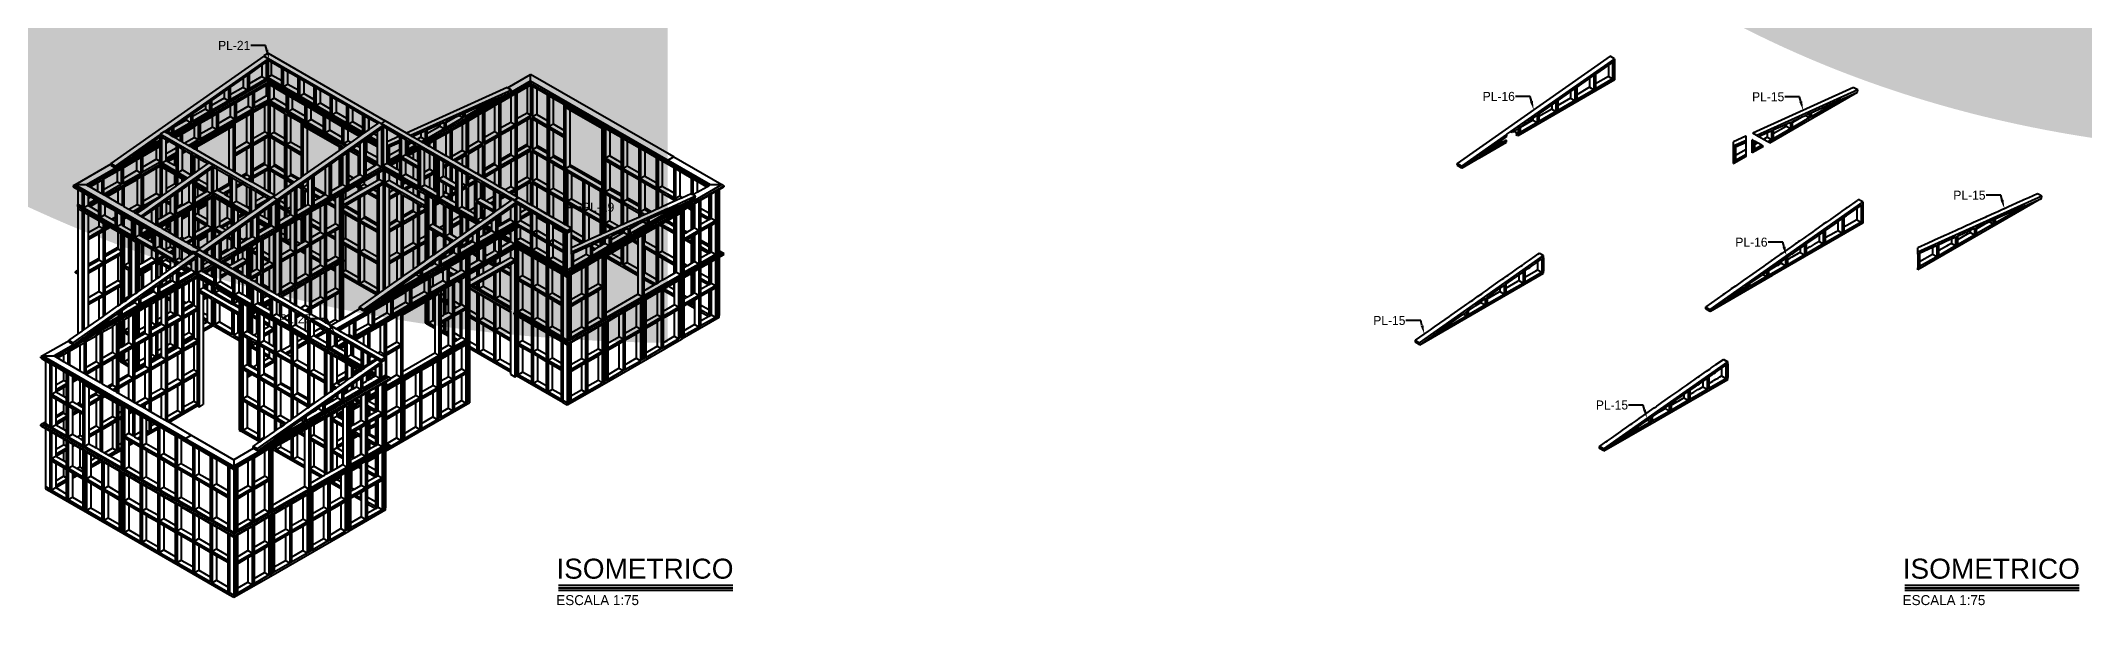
# Model space of a CAD drawing. Header units: millimetres. Extents: x 19458 to 19711, y 4351 to 4752.
# Drawn here: x 19490.13 to 19520.67, y 4533.02 to 4541.48 of the extents above; entities that cross this region are included whole.
import ezdxf
from ezdxf import colors
from ezdxf.entities.mleader import LeaderData, LeaderLine
from ezdxf.enums import TextEntityAlignment as Align
from ezdxf.math import Vec2, Vec3

# ---------------------------------------------------------------- set-up
doc = ezdxf.new("R2010")
doc.units = ezdxf.units.MM
for name, color, linetype in [('0 @ 0.75', 7, 'Continuous'), ('cotas', 1, 'Continuous'), ('cotas @ 0.02', 1, 'Continuous'), ('cotas @ 0.04', 1, 'Continuous'), ('cotas @ 0.05', 1, 'Continuous'), ('cotas @ 0.08', 1, 'Continuous'), ('cotas @ 0.1', 1, 'Continuous'), ('cotas @ 0.12', 1, 'Continuous'), ('cotas @ 0.125', 1, 'Continuous'), ('cotas @ 0.16', 1, 'Continuous'), ('cotas @ 0.2', 1, 'Continuous'), ('cotas @ 0.24', 1, 'Continuous'), ('cotas @ 0.25', 1, 'Continuous'), ('cotas @ 0.33', 1, 'Continuous'), ('cotas @ 0.48', 1, 'Continuous'), ('cotas @ 0.5', 1, 'Continuous'), ('cotas @ 0.64', 1, 'Continuous'), ('cotas @ 0.75', 1, 'Continuous'), ('cotas @ 0.96', 1, 'Continuous'), ('cotas @ 1', 1, 'Continuous'), ('cotas @ 1.2', 1, 'Continuous'), ('cotas @ 1.25', 1, 'Continuous'), ('cotas @ 1.5', 1, 'Continuous'), ('cotas @ 1.92', 1, 'Continuous'), ('cotas @ 10', 1, 'Continuous'), ('cotas @ 10.8', 1, 'Continuous'), ('cotas @ 100', 1, 'Continuous'), ('cotas @ 12', 1, 'Continuous'), ('cotas @ 15.36', 1, 'Continuous'), ('cotas @ 16', 1, 'Continuous'), ('cotas @ 2', 1, 'Continuous'), ('cotas @ 2.4', 1, 'Continuous'), ('cotas @ 2.5', 1, 'Continuous'), ('cotas @ 20', 1, 'Continuous'), ('cotas @ 200', 1, 'Continuous'), ('cotas @ 24', 1, 'Continuous'), ('cotas @ 3.6', 1, 'Continuous'), ('cotas @ 3.84', 1, 'Continuous'), ('cotas @ 30', 1, 'Continuous'), ('cotas @ 300', 1, 'Continuous'), ('cotas @ 36', 1, 'Continuous'), ('cotas @ 4', 1, 'Continuous'), ('cotas @ 4.8', 1, 'Continuous'), ('cotas @ 40', 1, 'Continuous'), ('cotas @ 400', 1, 'Continuous'), ('cotas @ 48', 1, 'Continuous'), ('cotas @ 5', 1, 'Continuous'), ('cotas @ 50', 1, 'Continuous'), ('cotas @ 500', 1, 'Continuous'), ('cotas @ 6', 1, 'Continuous'), ('cotas @ 7.2', 1, 'Continuous'), ('cotas @ 7.68', 1, 'Continuous'), ('cotas @ 8', 1, 'Continuous'), ('cotas @ 8.4', 1, 'Continuous'), ('cotas @ 9.6', 1, 'Continuous'), ('cotas @ 95.9969', 1, 'Continuous'), ('TEXTOS TITULOS @ 0.75', 3, 'Continuous')]:
    doc.layers.add(name, color=color, linetype=linetype)
doc.styles.add('century gothic', font='GOTHIC.TTF')
doc.styles.add('COTAS SMC', font='GOTHIC.TTF')
doc.styles.add('NOTAS', font='GOTHIC.TTF')
doc.styles.add('SMCtitulos', font='sanss___.ttf')
doc.dimstyles.new('ANOTATIVE 100 SMCONSTRUCCIONES', dxfattribs={"dimscale": 0, "dimtxt": 0.18, "dimasz": 0.15, "dimexe": 0.18, "dimexo": 0.09, "dimgap": 0.1, "dimtad": 1, "dimzin": 0, "dimdsep": 46, "dimtxsty": 'century gothic', "dimblk1": 'FLECHA1', "dimblk2": 'FLECHA1', "dimsah": 1, "dimcen": 0.18, "dimdle": 0.075, "dimclrd": 1, "dimclre": 1, "dimclrt": 2, "dimaunit": 1, "dimadec": 0, "dimazin": 0, "dimtfac": 0.75, "dimtix": 1, "dimtmove": 2, "dimatfit": 3, "dimfxl": 0.09, "dimtvp": 1.5, "dimtfill": 1, "dimtolj": 1, "dimtzin": 0, "dimarcsym": 0})
doc.dimstyles.new('PIES SMCONSTRUCCIONES', dxfattribs={"dimscale": 0, "dimtxt": 0.18, "dimasz": 0.2, "dimexe": 0.18, "dimexo": 0, "dimgap": 0.1, "dimtad": 1, "dimdec": 0, "dimlfac": 39.370079, "dimzin": 0, "dimdsep": 46, "dimlunit": 4, "dimtxsty": 'COTAS SMC', "dimblk1": 'FLECHA1', "dimblk2": 'FLECHA1', "dimsah": 1, "dimcen": 0.2, "dimdle": 0.075, "dimclrd": 1, "dimclre": 1, "dimclrt": 2, "dimaunit": 1, "dimadec": 0, "dimazin": 0, "dimtfac": 0.75, "dimtdec": 0, "dimtix": 1, "dimtmove": 2, "dimatfit": 3, "dimfxl": 0.09, "dimtvp": 1.5, "dimtfill": 1, "dimtolj": 1, "dimtzin": 0, "dimarcsym": 0})
doc.dimstyles.new('PULGADAS SMCONSTRUCCIONES', dxfattribs={"dimscale": 0, "dimtxt": 0.18, "dimasz": 0.125, "dimexe": 0.18, "dimexo": 0, "dimgap": 0.1, "dimtad": 1, "dimdec": 0, "dimlfac": 39.370079, "dimzin": 0, "dimdsep": 46, "dimtxsty": 'COTAS SMC', "dimblk1": 'FLECHA1', "dimblk2": 'FLECHA1', "dimsah": 1, "dimcen": 0.18, "dimdle": 0.075, "dimclrd": 1, "dimclre": 1, "dimclrt": 2, "dimaunit": 1, "dimadec": 0, "dimazin": 0, "dimtfac": 0.75, "dimtdec": 0, "dimtix": 1, "dimtmove": 2, "dimatfit": 3, "dimfxl": 0.09, "dimtvp": 1.5, "dimtfill": 1, "dimtolj": 1, "dimtzin": 0, "dimarcsym": 0})

# ---------------------------------------------------------------- blocks, each defined once
blk = doc.blocks.new('hf')
at = {"color": 250}
for p, q in [((-0.911, 3.75), (-3.201, 2.14)), ((-0.847, 3.713), (-2.401, 2.621)), ((-0.847, 3.795), (-0.911, 3.758)), ((-0.911, 3.758), (-0.911, 3.75)), ((-0.911, 3.758), (0.845, 2.744)), ((-0.847, 3.713), (-0.911, 3.75)), ((-0.847, 3.682), (-0.874, 3.663)), ((-0.847, 3.795), (0.909, 2.781)), ((-0.847, 3.713), (-0.847, 3.69)), ((-0.847, 3.69), (-0.847, 3.682)), ((-0.794, 3.659), (-0.847, 3.69)), ((-0.847, 3.682), (-0.847, 3.437)), ((-0.847, 3.682), (-0.847, 3.682)), ((-0.847, 3.395), (-2.294, 2.559)), ((-2.268, 2.544), (-0.847, 3.364)), ((-1.221, 3.42), (-1.413, 3.285)), ((-1.157, 3.465), (-1.221, 3.42)), ((-1.221, 3.42), (-1.221, 3.284)), ((-1.13, 3.483), (-1.157, 3.465)), ((-1.157, 3.465), (-1.157, 3.247)), ((-0.938, 3.619), (-1.13, 3.483)), ((-1.13, 3.483), (-1.13, 3.336)), ((-0.938, 3.447), (-1.13, 3.336)), ((-0.874, 3.41), (-1.13, 3.263)), ((-0.874, 3.663), (-0.938, 3.619)), ((-0.938, 3.619), (-0.938, 3.447)), ((-0.938, 3.447), (-0.874, 3.41)), ((-0.874, 3.663), (-0.874, 3.41)), ((-0.874, 3.41), (-0.847, 3.426)), ((-0.794, 3.468), (-0.847, 3.437)), ((-0.847, 3.437), (-0.847, 3.426)), ((-0.847, 3.426), (-0.847, 3.395)), ((-0.641, 3.307), (-0.847, 3.426)), ((0.564, 2.58), (-0.847, 3.395)), ((-0.847, 3.395), (-0.847, 3.364)), ((0.54, 2.563), (-0.847, 3.364)), ((-0.847, 3.364), (-0.847, 3.333)), ((-0.794, 3.468), (-0.794, 3.659)), ((-0.641, 3.571), (-0.794, 3.659)), ((-0.641, 3.38), (-0.794, 3.468)), ((-0.614, 3.556), (-0.641, 3.571)), ((-0.641, 3.38), (-0.641, 3.571)), ((-0.641, 3.307), (-0.641, 3.38)), ((-0.614, 3.291), (-0.614, 3.556)), ((-0.55, 3.519), (-0.614, 3.556)), ((-0.55, 3.328), (-0.55, 3.519)), ((-0.398, 3.431), (-0.55, 3.519)), ((-0.371, 3.415), (-0.398, 3.431)), ((-0.398, 3.24), (-0.398, 3.431)), ((-0.371, 3.151), (-0.371, 3.415)), ((-0.307, 3.379), (-0.371, 3.415)), ((-0.307, 3.188), (-0.307, 3.379)), ((-0.155, 3.291), (-0.307, 3.379)), ((2.741, 3.278), (3.087, 3.478)), ((2.796, 3.212), (3.087, 3.38)), ((5.23, 2.241), (3.087, 3.478)), ((3.087, 3.38), (3.087, 3.478)), ((3.087, 3.38), (5.145, 2.192)), ((3.087, 3.38), (3.087, 3.349)), ((-2.012, 2.396), (-0.847, 3.068)), ((-1.723, 3.067), (-1.786, 3.022)), ((-1.723, 3.067), (-1.696, 3.086)), ((-1.723, 3.067), (-1.723, 2.921)), ((-1.504, 3.221), (-1.696, 3.086)), ((-1.504, 3.121), (-1.696, 3.01)), ((-1.696, 3.086), (-1.696, 3.01)), ((-1.44, 3.084), (-1.696, 2.936)), ((-1.44, 3.266), (-1.504, 3.221)), ((-1.504, 3.221), (-1.504, 3.121)), ((-1.504, 3.121), (-1.44, 3.084)), ((-1.413, 3.285), (-1.44, 3.266)), ((-1.44, 3.266), (-1.44, 3.084)), ((-1.44, 3.084), (-1.413, 3.099)), ((-1.413, 3.285), (-1.413, 3.173)), ((-1.221, 3.284), (-1.413, 3.173)), ((-1.157, 3.247), (-1.413, 3.099)), ((-1.413, 3.173), (-1.413, 3.099)), ((-1.325, 3.057), (-1.351, 3.042)), ((-1.325, 3.057), (-1.145, 3.161)), ((-1.325, 3.057), (-1.325, 2.897)), ((-1.221, 3.284), (-1.157, 3.247)), ((-1.157, 3.247), (-1.13, 3.263)), ((-1.145, 3.161), (-1.081, 3.198)), ((-1.145, 3.161), (-1.145, 3.001)), ((-1.13, 3.336), (-1.13, 3.263)), ((-1.054, 3.213), (-1.081, 3.198)), ((-1.081, 3.198), (-1.081, 2.964)), ((-1.054, 3.213), (-0.874, 3.317)), ((-1.054, 3.213), (-1.054, 3.053)), ((-1.054, 3.053), (-0.874, 3.157)), ((-1.054, 2.98), (-0.847, 3.099)), ((-0.874, 3.317), (-0.847, 3.333)), ((-0.874, 3.317), (-0.874, 3.157)), ((-0.847, 3.142), (-0.874, 3.157)), ((-0.821, 3.317), (-0.847, 3.333)), ((-0.847, 3.142), (-0.847, 3.333)), ((-0.847, 3.099), (-0.847, 3.142)), ((-0.847, 3.099), (-0.847, 3.068)), ((-0.821, 3.084), (-0.847, 3.099)), ((-0.847, 3.068), (-0.847, 3.037)), ((0.309, 2.401), (-0.847, 3.068)), ((-0.821, 3.084), (-0.821, 3.317)), ((-0.757, 3.281), (-0.821, 3.317)), ((-0.757, 3.121), (-0.821, 3.084)), ((-0.57, 2.939), (-0.821, 3.084)), ((-0.757, 3.121), (-0.757, 3.281)), ((-0.57, 3.173), (-0.757, 3.281)), ((-0.57, 3.013), (-0.757, 3.121)), ((-0.614, 3.291), (-0.641, 3.307)), ((-0.55, 3.328), (-0.614, 3.291)), ((-0.398, 3.166), (-0.614, 3.291)), ((-0.543, 3.157), (-0.57, 3.173)), ((-0.57, 3.013), (-0.57, 3.173)), ((-0.398, 3.24), (-0.55, 3.328)), ((-0.543, 2.924), (-0.543, 3.157)), ((-0.479, 3.12), (-0.543, 3.157)), ((-0.479, 2.96), (-0.479, 3.12)), ((-0.292, 3.012), (-0.479, 3.12)), ((-0.398, 3.166), (-0.398, 3.24)), ((-0.371, 3.151), (-0.398, 3.166)), ((-0.307, 3.188), (-0.371, 3.151)), ((-0.155, 3.026), (-0.371, 3.151)), ((-0.155, 3.099), (-0.307, 3.188)), ((-0.128, 3.275), (-0.155, 3.291)), ((-0.155, 3.099), (-0.155, 3.291)), ((-0.155, 3.026), (-0.155, 3.099)), ((-0.128, 3.01), (-0.128, 3.275)), ((-0.064, 3.238), (-0.128, 3.275)), ((-0.064, 3.047), (-0.064, 3.238)), ((0.089, 3.15), (-0.064, 3.238)), ((0.115, 3.135), (0.089, 3.15)), ((0.089, 2.959), (0.089, 3.15)), ((0.115, 2.87), (0.115, 3.135)), ((0.179, 3.098), (0.115, 3.135)), ((0.179, 2.907), (0.179, 3.098)), ((0.332, 3.01), (0.179, 3.098)), ((2.735, 3.281), (1.225, 2.599)), ((2.799, 3.244), (1.288, 2.562)), ((2.014, 2.729), (3.087, 3.349)), ((2.014, 2.76), (2.796, 3.212)), ((2.549, 3.1), (2.099, 2.84)), ((2.549, 3.1), (2.099, 2.897)), ((2.549, 3.1), (2.482, 3.07)), ((2.549, 3.1), (2.796, 3.212)), ((2.637, 3.058), (2.61, 3.042)), ((2.79, 3.146), (2.637, 3.058)), ((2.637, 3.058), (2.637, 2.67)), ((2.741, 3.278), (2.735, 3.281)), ((2.799, 3.244), (2.741, 3.278)), ((2.854, 3.183), (2.79, 3.146)), ((2.79, 3.146), (2.79, 2.759)), ((2.796, 3.212), (2.799, 3.244)), ((2.88, 3.199), (2.854, 3.183)), ((2.854, 3.183), (2.854, 2.722)), ((3.034, 3.287), (2.88, 3.199)), ((2.88, 3.199), (2.88, 2.811)), ((3.087, 3.318), (3.034, 3.287)), ((3.034, 3.287), (3.034, 2.899)), ((3.087, 3.349), (3.087, 3.318)), ((3.087, 3.349), (4.182, 2.717)), ((3.114, 3.303), (3.087, 3.318)), ((3.087, 3.318), (3.087, 2.868)), ((3.114, 3.303), (3.178, 3.266)), ((3.114, 3.303), (3.114, 2.841)), ((3.178, 3.266), (3.178, 2.878)), ((3.178, 3.266), (3.336, 3.175)), ((3.362, 3.159), (3.336, 3.175)), ((3.336, 3.175), (3.336, 2.787)), ((3.362, 3.159), (3.426, 3.123)), ((3.362, 3.159), (3.362, 2.698)), ((3.426, 3.123), (3.426, 2.735)), ((3.426, 3.123), (3.584, 3.031)), ((-2.069, 2.823), (-2.262, 2.688)), ((-2.069, 2.794), (-2.262, 2.683)), ((-2.006, 2.757), (-2.262, 2.609)), ((-2.006, 2.868), (-2.069, 2.823)), ((-2.069, 2.823), (-2.069, 2.794)), ((-2.069, 2.794), (-2.006, 2.757)), ((-2.006, 2.868), (-1.979, 2.887)), ((-2.006, 2.868), (-2.006, 2.757)), ((-2.006, 2.757), (-1.979, 2.773)), ((-1.786, 3.022), (-1.979, 2.887)), ((-1.786, 2.957), (-1.979, 2.846)), ((-1.723, 2.921), (-1.979, 2.773)), ((-1.979, 2.887), (-1.979, 2.846)), ((-1.979, 2.846), (-1.979, 2.773)), ((-1.865, 2.745), (-1.685, 2.849)), ((-1.786, 3.022), (-1.786, 2.957)), ((-1.786, 2.957), (-1.723, 2.921)), ((-1.723, 2.921), (-1.696, 2.936)), ((-1.696, 3.01), (-1.696, 2.936)), ((-1.685, 2.849), (-1.622, 2.886)), ((-1.685, 2.849), (-1.685, 2.689)), ((-1.595, 2.901), (-1.622, 2.886)), ((-1.622, 2.886), (-1.622, 2.652)), ((-1.595, 2.901), (-1.415, 3.005)), ((-1.595, 2.901), (-1.595, 2.741)), ((-1.595, 2.741), (-1.415, 2.845)), ((-1.595, 2.668), (-1.351, 2.808)), ((-1.415, 3.005), (-1.351, 3.042)), ((-1.415, 3.005), (-1.415, 2.845)), ((-1.351, 2.808), (-1.415, 2.845)), ((-1.371, 2.735), (-1.344, 2.751)), ((-1.351, 3.042), (-1.351, 2.808)), ((-1.325, 2.824), (-1.351, 2.808)), ((-1.344, 2.751), (-1.168, 2.852)), ((-1.344, 2.751), (-1.344, 2.363)), ((-1.325, 2.897), (-1.145, 3.001)), ((-1.325, 2.824), (-1.081, 2.964)), ((-1.325, 2.897), (-1.325, 2.824)), ((-1.168, 2.852), (-1.104, 2.889)), ((-1.168, 2.852), (-1.168, 2.465)), ((-1.081, 2.964), (-1.145, 3.001)), ((-1.104, 2.889), (-1.077, 2.905)), ((-1.104, 2.889), (-1.104, 2.428)), ((-1.054, 2.98), (-1.081, 2.964)), ((-1.077, 2.905), (-0.901, 3.006)), ((-1.077, 2.905), (-1.077, 2.517)), ((-1.054, 3.053), (-1.054, 2.98)), ((-0.901, 3.006), (-0.847, 3.037)), ((-0.901, 3.006), (-0.901, 2.619)), ((-0.847, 3.037), (-0.821, 3.022)), ((-0.847, 3.037), (-0.847, 2.588)), ((-0.821, 3.022), (-0.821, 2.571)), ((-0.757, 2.985), (-0.821, 3.022)), ((-0.757, 2.985), (-0.757, 2.608)), ((-0.599, 2.894), (-0.757, 2.985)), ((-0.599, 2.894), (-0.572, 2.878)), ((-0.599, 2.894), (-0.599, 2.517)), ((-0.572, 2.878), (-0.572, 2.428)), ((-0.509, 2.842), (-0.572, 2.878)), ((-0.57, 2.939), (-0.57, 3.013)), ((-0.543, 2.924), (-0.57, 2.939)), ((-0.479, 2.96), (-0.543, 2.924)), ((-0.292, 2.779), (-0.543, 2.924)), ((-0.509, 2.842), (-0.509, 2.464)), ((-0.351, 2.751), (-0.509, 2.842)), ((-0.292, 2.852), (-0.479, 2.96)), ((-0.351, 2.751), (-0.324, 2.735)), ((-0.351, 2.751), (-0.351, 2.373)), ((-0.265, 2.997), (-0.292, 3.012)), ((-0.292, 2.852), (-0.292, 3.012)), ((-0.292, 2.779), (-0.292, 2.852)), ((-0.265, 2.763), (-0.292, 2.779)), ((-0.265, 2.763), (-0.265, 2.997)), ((-0.202, 2.96), (-0.265, 2.997)), ((-0.202, 2.8), (-0.265, 2.763)), ((-0.015, 2.619), (-0.265, 2.763)), ((-0.202, 2.8), (-0.202, 2.96)), ((-0.015, 2.852), (-0.202, 2.96)), ((-0.015, 2.692), (-0.202, 2.8)), ((-0.128, 3.01), (-0.155, 3.026)), ((-0.064, 3.047), (-0.128, 3.01)), ((0.089, 2.886), (-0.128, 3.01)), ((0.089, 2.959), (-0.064, 3.047)), ((0.012, 2.837), (-0.015, 2.852)), ((-0.015, 2.692), (-0.015, 2.852)), ((0.012, 2.603), (0.012, 2.837)), ((0.076, 2.8), (0.012, 2.837)), ((0.076, 2.64), (0.076, 2.8)), ((0.263, 2.692), (0.076, 2.8)), ((0.089, 2.886), (0.089, 2.959)), ((0.115, 2.87), (0.089, 2.886)), ((0.179, 2.907), (0.115, 2.87)), ((0.332, 2.745), (0.115, 2.87)), ((0.332, 2.819), (0.179, 2.907)), ((0.359, 2.994), (0.332, 3.01)), ((0.332, 2.819), (0.332, 3.01)), ((0.332, 2.745), (0.332, 2.819)), ((0.359, 2.73), (0.359, 2.994)), ((0.422, 2.957), (0.359, 2.994)), ((0.422, 2.766), (0.359, 2.73)), ((0.422, 2.766), (0.422, 2.957)), ((0.575, 2.869), (0.422, 2.957)), ((0.575, 2.678), (0.422, 2.766)), ((0.602, 2.854), (0.575, 2.869)), ((0.575, 2.678), (0.575, 2.869)), ((0.602, 2.606), (0.602, 2.854)), ((0.665, 2.817), (0.602, 2.854)), ((0.665, 2.651), (0.665, 2.817)), ((0.795, 2.742), (0.665, 2.817)), ((0.813, 2.755), (0.795, 2.742)), ((0.845, 2.736), (0.813, 2.755)), ((0.909, 2.781), (0.845, 2.744)), ((1.225, 2.599), (0.909, 2.781)), ((1.479, 2.452), (2.014, 2.76)), ((1.789, 2.757), (1.725, 2.728)), ((1.789, 2.757), (1.816, 2.769)), ((1.789, 2.757), (1.789, 2.662)), ((1.964, 2.836), (1.816, 2.751)), ((1.964, 2.836), (1.816, 2.769)), ((2.072, 2.825), (1.816, 2.677)), ((1.816, 2.769), (1.816, 2.751)), ((1.816, 2.751), (1.816, 2.677)), ((2.014, 2.858), (1.964, 2.836)), ((2.072, 2.885), (2.014, 2.858)), ((2.072, 2.825), (2.014, 2.858)), ((2.014, 2.76), (2.014, 2.729)), ((2.122, 2.761), (2.059, 2.724)), ((2.099, 2.897), (2.072, 2.885)), ((2.072, 2.885), (2.072, 2.825)), ((2.099, 2.84), (2.072, 2.825)), ((2.099, 2.897), (2.099, 2.84)), ((2.149, 2.776), (2.122, 2.761)), ((2.122, 2.761), (2.122, 2.3)), ((2.302, 2.865), (2.149, 2.776)), ((2.149, 2.776), (2.149, 2.389)), ((2.366, 2.902), (2.302, 2.865)), ((2.302, 2.865), (2.302, 2.477)), ((2.393, 2.917), (2.366, 2.902)), ((2.366, 2.902), (2.366, 2.441)), ((2.546, 3.006), (2.393, 2.917)), ((2.393, 2.917), (2.393, 2.53)), ((2.61, 3.042), (2.546, 3.006)), ((2.546, 3.006), (2.546, 2.618)), ((2.61, 3.042), (2.61, 2.581)), ((2.79, 2.759), (2.637, 2.67)), ((2.854, 2.722), (2.79, 2.759)), ((3.034, 2.899), (2.88, 2.811)), ((3.087, 2.857), (2.88, 2.737)), ((2.88, 2.811), (2.88, 2.737)), ((3.034, 2.795), (2.88, 2.706)), ((3.087, 2.868), (3.034, 2.899)), ((3.087, 2.826), (3.034, 2.795)), ((3.034, 2.795), (3.034, 2.432)), ((3.087, 2.868), (3.087, 2.857)), ((3.087, 2.826), (3.087, 2.857)), ((3.087, 2.826), (3.087, 2.376)), ((3.178, 2.878), (3.114, 2.841)), ((3.114, 2.841), (3.114, 2.81)), ((3.114, 2.841), (3.336, 2.714)), ((3.114, 2.81), (3.178, 2.774)), ((3.114, 2.81), (3.114, 2.349)), ((3.178, 2.878), (3.336, 2.787)), ((3.178, 2.774), (3.178, 2.411)), ((3.178, 2.774), (3.336, 2.683)), ((3.336, 2.787), (3.336, 2.714)), ((3.611, 3.016), (3.584, 3.031)), ((3.584, 3.031), (3.584, 2.644)), ((3.611, 3.016), (4.155, 2.702)), ((3.611, 3.016), (3.611, 2.985)), ((3.611, 2.985), (3.674, 2.948)), ((3.611, 2.985), (3.611, 2.063)), ((3.674, 2.948), (3.674, 2.124)), ((3.674, 2.948), (4.155, 2.671)), ((-2.465, 2.576), (-3.138, 2.104)), ((-2.602, 2.449), (-2.888, 2.248)), ((-2.87, 2.227), (-2.465, 2.461)), ((-2.571, 2.47), (-2.602, 2.449)), ((-2.602, 2.449), (-2.571, 2.431)), ((-2.571, 2.47), (-2.544, 2.489)), ((-2.571, 2.47), (-2.571, 2.431)), ((-2.571, 2.431), (-2.544, 2.446)), ((-2.465, 2.545), (-2.544, 2.489)), ((-2.465, 2.492), (-2.544, 2.446)), ((-2.544, 2.489), (-2.544, 2.446)), ((-2.401, 2.621), (-2.465, 2.584)), ((-0.804, 1.626), (-2.465, 2.584)), ((-2.465, 2.584), (-2.465, 2.576)), ((-2.465, 2.576), (-2.465, 2.553)), ((-2.465, 2.553), (-2.438, 2.538)), ((-2.465, 2.545), (-2.465, 2.553)), ((-2.465, 2.492), (-2.465, 2.545)), ((-2.465, 2.461), (-2.465, 2.492)), ((-2.465, 2.43), (-2.465, 2.461)), ((-2.438, 2.15), (-2.438, 2.538)), ((-2.438, 2.538), (-2.374, 2.501)), ((-2.377, 2.607), (-2.401, 2.621)), ((-2.347, 2.628), (-2.377, 2.607)), ((-2.321, 2.575), (-2.377, 2.607)), ((-2.374, 2.482), (-2.374, 2.501)), ((-2.374, 2.501), (-2.358, 2.492)), ((-2.374, 2.482), (-2.358, 2.492)), ((-2.374, 2.451), (-2.374, 2.482)), ((-2.374, 2.451), (-2.331, 2.476)), ((-2.374, 2.291), (-2.374, 2.451)), ((-2.358, 2.492), (-2.331, 2.476)), ((-2.288, 2.669), (-2.347, 2.628)), ((-2.347, 2.628), (-2.288, 2.594)), ((-2.331, 2.476), (-2.226, 2.416)), ((-2.288, 2.594), (-2.321, 2.575)), ((-2.294, 2.559), (-2.321, 2.575)), ((-2.268, 2.544), (-2.294, 2.559)), ((-2.288, 2.669), (-2.262, 2.688)), ((-2.288, 2.669), (-2.288, 2.594)), ((-2.288, 2.594), (-2.262, 2.609)), ((-2.241, 2.528), (-2.268, 2.544)), ((-2.262, 2.688), (-2.262, 2.683)), ((-2.262, 2.683), (-2.262, 2.609)), ((-2.241, 2.528), (-2.226, 2.537)), ((-2.226, 2.52), (-2.241, 2.528)), ((-2.226, 2.537), (-2.163, 2.573)), ((-2.226, 2.537), (-2.226, 2.52)), ((-2.163, 2.483), (-2.226, 2.52)), ((-2.136, 2.589), (-2.163, 2.573)), ((-2.163, 2.573), (-2.163, 2.483)), ((-2.136, 2.468), (-2.163, 2.483)), ((-2.136, 2.589), (-1.956, 2.693)), ((-2.136, 2.589), (-2.136, 2.468)), ((-2.102, 2.448), (-2.136, 2.468)), ((-2.102, 2.448), (-1.956, 2.533)), ((-2.038, 2.412), (-2.102, 2.448)), ((-2.038, 2.412), (-1.892, 2.496)), ((-1.956, 2.693), (-1.892, 2.73)), ((-1.956, 2.693), (-1.956, 2.533)), ((-1.892, 2.496), (-1.956, 2.533)), ((-1.915, 2.421), (-1.371, 2.735)), ((-1.915, 2.39), (-1.434, 2.667)), ((-1.865, 2.745), (-1.892, 2.73)), ((-1.892, 2.73), (-1.892, 2.496)), ((-1.865, 2.512), (-1.892, 2.496)), ((-1.865, 2.745), (-1.865, 2.585)), ((-1.865, 2.585), (-1.685, 2.689)), ((-1.865, 2.512), (-1.622, 2.652)), ((-1.865, 2.585), (-1.865, 2.512)), ((-1.622, 2.652), (-1.685, 2.689)), ((-1.595, 2.668), (-1.622, 2.652)), ((-1.595, 2.741), (-1.595, 2.668)), ((-1.434, 2.667), (-1.371, 2.704)), ((-1.434, 2.667), (-1.434, 2.063)), ((-1.371, 2.704), (-1.371, 2.735)), ((-1.371, 2.704), (-1.371, 2.026)), ((-1.344, 2.363), (-1.168, 2.465)), ((-1.104, 2.428), (-1.168, 2.465)), ((-1.077, 2.517), (-0.901, 2.619)), ((-1.077, 2.444), (-0.847, 2.576)), ((-1.077, 2.517), (-1.077, 2.444)), ((-1.077, 2.412), (-0.901, 2.514)), ((-1.077, 2.412), (-1.077, 2.444)), ((-0.847, 2.588), (-0.901, 2.619)), ((-0.901, 2.514), (-0.847, 2.545)), ((-0.901, 2.514), (-0.901, 2.151)), ((-0.847, 2.588), (-0.847, 2.576)), ((-0.847, 2.545), (-0.847, 2.576)), ((-0.847, 2.545), (-0.847, 2.096)), ((-0.757, 2.608), (-0.821, 2.571)), ((-0.821, 2.571), (-0.821, 2.54)), ((-0.599, 2.443), (-0.821, 2.571)), ((-0.757, 2.503), (-0.821, 2.54)), ((-0.821, 2.54), (-0.821, 2.069)), ((-0.599, 2.517), (-0.757, 2.608)), ((-0.599, 2.412), (-0.757, 2.503)), ((-0.757, 2.503), (-0.757, 2.13)), ((0.877, 2.718), (-0.709, 1.603)), ((-0.599, 2.517), (-0.599, 2.443)), ((-0.599, 2.443), (-0.599, 2.412)), ((-0.509, 2.464), (-0.572, 2.428)), ((-0.351, 2.373), (-0.509, 2.464)), ((0.22, 2.421), (-0.324, 2.735)), ((-0.324, 2.735), (-0.324, 2.704)), ((-0.324, 2.704), (-0.324, 1.955)), ((-0.261, 2.667), (-0.324, 2.704)), ((-0.261, 2.667), (-0.261, 2)), ((0.22, 2.39), (-0.261, 2.667)), ((-0.015, 2.619), (-0.015, 2.692)), ((0.012, 2.603), (-0.015, 2.619)), ((0.076, 2.64), (0.012, 2.603)), ((0.263, 2.458), (0.012, 2.603)), ((0.263, 2.532), (0.076, 2.64)), ((0.29, 2.676), (0.263, 2.692)), ((0.263, 2.532), (0.263, 2.692)), ((0.263, 2.458), (0.263, 2.532)), ((0.29, 2.443), (0.263, 2.458)), ((0.29, 2.443), (0.29, 2.676)), ((0.353, 2.64), (0.29, 2.676)), ((0.353, 2.479), (0.29, 2.443)), ((0.359, 2.73), (0.332, 2.745)), ((0.391, 2.458), (0.333, 2.418)), ((0.353, 2.479), (0.353, 2.64)), ((0.516, 2.546), (0.353, 2.64)), ((0.391, 2.458), (0.353, 2.479)), ((0.575, 2.605), (0.359, 2.73)), ((0.516, 2.546), (0.391, 2.458)), ((0.54, 2.563), (0.516, 2.546)), ((0.59, 2.485), (0.526, 2.44)), ((0.564, 2.58), (0.54, 2.563)), ((0.589, 2.597), (0.564, 2.58)), ((0.575, 2.605), (0.575, 2.678)), ((0.589, 2.597), (0.575, 2.605)), ((0.602, 2.606), (0.589, 2.597)), ((0.617, 2.504), (0.59, 2.485)), ((0.59, 2.485), (0.59, 1.938)), ((0.665, 2.651), (0.602, 2.606)), ((0.628, 2.512), (0.617, 2.504)), ((0.617, 2.504), (0.617, 2.487)), ((0.631, 2.479), (0.617, 2.487)), ((0.617, 2.487), (0.617, 2.311)), ((0.652, 2.529), (0.628, 2.512)), ((0.786, 2.421), (0.628, 2.512)), ((0.631, 2.319), (0.631, 2.479)), ((0.786, 2.39), (0.631, 2.479)), ((0.677, 2.546), (0.652, 2.529)), ((0.786, 2.452), (0.652, 2.529)), ((0.795, 2.742), (0.665, 2.651)), ((0.734, 2.586), (0.677, 2.546)), ((0.786, 2.483), (0.677, 2.546)), ((0.786, 2.623), (0.734, 2.586)), ((0.786, 2.556), (0.734, 2.586)), ((0.85, 2.668), (0.786, 2.623)), ((0.786, 2.623), (0.786, 2.556)), ((0.786, 2.556), (0.786, 2.483)), ((0.786, 2.483), (0.786, 2.452)), ((0.786, 2.452), (0.786, 2.421)), ((0.845, 2.744), (0.845, 2.736)), ((2.843, 1.591), (0.845, 2.744)), ((0.877, 2.718), (0.845, 2.736)), ((0.877, 2.687), (0.85, 2.668)), ((0.85, 2.668), (0.85, 2.088)), ((0.877, 2.718), (0.877, 2.695)), ((0.877, 2.695), (0.877, 2.687)), ((0.935, 2.661), (0.877, 2.695)), ((0.877, 2.687), (0.877, 2.11)), ((0.935, 2.468), (0.935, 2.661)), ((1.123, 2.553), (0.935, 2.661)), ((1.123, 2.553), (0.935, 2.468)), ((0.935, 2.408), (0.935, 2.468)), ((1.127, 2.489), (0.94, 2.405)), ((1.127, 2.458), (0.967, 2.386)), ((1.127, 2.551), (1.123, 2.553)), ((1.153, 2.535), (1.127, 2.551)), ((1.127, 2.489), (1.127, 2.551)), ((1.127, 2.458), (1.127, 2.489)), ((1.127, 2.353), (1.127, 2.458)), ((1.153, 2.24), (1.153, 2.535)), ((1.217, 2.499), (1.153, 2.535)), ((1.217, 2.339), (1.217, 2.499)), ((1.223, 2.495), (1.217, 2.499)), ((1.223, 2.495), (1.223, 2.335)), ((1.25, 2.479), (1.223, 2.495)), ((1.288, 2.562), (1.225, 2.599)), ((1.25, 2.479), (1.25, 2.424)), ((1.298, 2.452), (1.25, 2.479)), ((1.298, 2.452), (1.25, 2.424)), ((1.319, 2.544), (1.288, 2.562)), ((1.362, 2.415), (1.298, 2.452)), ((1.442, 2.6), (1.319, 2.544)), ((1.389, 2.504), (1.319, 2.544)), ((1.442, 2.535), (1.389, 2.504)), ((1.452, 2.467), (1.389, 2.504)), ((1.506, 2.629), (1.442, 2.6)), ((1.442, 2.6), (1.442, 2.535)), ((1.506, 2.498), (1.442, 2.535)), ((1.506, 2.498), (1.452, 2.467)), ((1.479, 2.452), (1.452, 2.467)), ((1.506, 2.436), (1.479, 2.452)), ((1.506, 2.436), (2.014, 2.729)), ((1.506, 2.629), (1.533, 2.641)), ((1.506, 2.629), (1.506, 2.498)), ((1.533, 2.514), (1.506, 2.498)), ((1.725, 2.728), (1.533, 2.641)), ((1.725, 2.698), (1.533, 2.587)), ((1.789, 2.662), (1.533, 2.514)), ((1.533, 2.641), (1.533, 2.587)), ((1.533, 2.587), (1.533, 2.514)), ((1.635, 2.479), (1.571, 2.443)), ((1.662, 2.495), (1.635, 2.479)), ((1.635, 2.479), (1.635, 2.362)), ((1.815, 2.583), (1.662, 2.495)), ((1.662, 2.495), (1.662, 2.346)), ((1.725, 2.728), (1.725, 2.698)), ((1.789, 2.662), (1.725, 2.698)), ((1.816, 2.677), (1.789, 2.662)), ((1.879, 2.62), (1.815, 2.583)), ((1.815, 2.583), (1.815, 2.258)), ((1.905, 2.636), (1.879, 2.62)), ((1.879, 2.62), (1.879, 2.221)), ((1.893, 2.688), (1.89, 2.689)), ((1.89, 2.658), (1.89, 2.656)), ((2.059, 2.724), (1.905, 2.636)), ((1.905, 2.636), (1.905, 2.248)), ((2.059, 2.724), (2.059, 2.337)), ((2.302, 2.477), (2.149, 2.389)), ((2.366, 2.441), (2.302, 2.477)), ((2.546, 2.618), (2.393, 2.53)), ((2.61, 2.581), (2.393, 2.456)), ((2.393, 2.53), (2.393, 2.456)), ((2.546, 2.513), (2.393, 2.425)), ((2.393, 2.456), (2.393, 2.425)), ((2.61, 2.581), (2.546, 2.618)), ((2.61, 2.55), (2.546, 2.513)), ((2.546, 2.513), (2.546, 2.15)), ((2.61, 2.55), (2.61, 2.581)), ((2.61, 2.55), (2.61, 2.089)), ((2.854, 2.722), (2.637, 2.597)), ((2.637, 2.67), (2.637, 2.597)), ((2.79, 2.654), (2.637, 2.566)), ((2.637, 2.597), (2.637, 2.566)), ((2.637, 2.566), (2.637, 2.203)), ((2.854, 2.691), (2.79, 2.654)), ((2.79, 2.654), (2.79, 2.291)), ((2.854, 2.691), (2.854, 2.722)), ((2.854, 2.691), (2.854, 2.23)), ((2.88, 2.737), (2.88, 2.706)), ((2.88, 2.706), (2.88, 2.343)), ((3.336, 2.714), (3.336, 2.683)), ((3.336, 2.683), (3.336, 2.32)), ((3.426, 2.735), (3.362, 2.698)), ((3.362, 2.698), (3.362, 2.667)), ((3.362, 2.698), (3.584, 2.57)), ((3.362, 2.667), (3.426, 2.63)), ((3.362, 2.667), (3.362, 2.206)), ((3.426, 2.735), (3.584, 2.644)), ((3.426, 2.63), (3.426, 2.267)), ((3.426, 2.63), (3.584, 2.539)), ((3.584, 2.644), (3.584, 2.57)), ((3.584, 2.57), (3.584, 2.539)), ((3.584, 2.539), (3.584, 2.176)), ((4.182, 2.686), (4.155, 2.702)), ((4.155, 2.702), (4.155, 2.671)), ((4.155, 2.671), (4.155, 1.846)), ((4.182, 2.717), (4.182, 2.686)), ((4.182, 2.717), (5.145, 2.161)), ((4.209, 2.671), (4.182, 2.686)), ((4.182, 2.686), (4.182, 1.097)), ((4.209, 2.671), (4.209, 2.22)), ((4.209, 2.671), (4.272, 2.634)), ((4.272, 2.634), (4.272, 2.257)), ((4.272, 2.634), (4.444, 2.535)), ((4.471, 2.519), (4.444, 2.535)), ((4.444, 2.535), (4.444, 2.158)), ((4.471, 2.519), (4.471, 2.069)), ((4.471, 2.519), (4.535, 2.483)), ((4.535, 2.483), (4.535, 2.105)), ((4.535, 2.483), (4.706, 2.383)), ((-2.87, 2.196), (-3.541, 1.809)), ((-3.138, 2.104), (-3.201, 2.14)), ((-3.201, 2.134), (-3.201, 2.14)), ((-3.135, 2.074), (-2.888, 2.248)), ((-2.87, 2.227), (-3.135, 2.074)), ((-3.019, 2.079), (-2.817, 2.196)), ((-2.571, 2.431), (-2.888, 2.248)), ((-2.87, 2.196), (-2.465, 2.43)), ((-2.87, 2.227), (-2.87, 2.196)), ((-2.817, 2.196), (-2.753, 2.233)), ((-2.817, 2.196), (-2.817, 2.036)), ((-2.726, 2.248), (-2.753, 2.233)), ((-2.753, 2.233), (-2.753, 1.999)), ((-2.726, 2.248), (-2.524, 2.365)), ((-2.726, 2.248), (-2.726, 2.088)), ((-2.726, 2.088), (-2.524, 2.205)), ((-2.726, 2.015), (-2.465, 2.165)), ((-2.524, 2.365), (-2.465, 2.399)), ((-2.524, 2.365), (-2.524, 2.205)), ((-2.465, 2.171), (-2.524, 2.205)), ((-2.465, 2.399), (-2.465, 2.43)), ((-2.465, 2.171), (-2.465, 2.399)), ((-2.465, 2.165), (-2.465, 2.171)), ((-2.465, 2.165), (-2.465, 2.134)), ((-2.465, 2.165), (-2.438, 2.15)), ((-2.438, 2.15), (-2.374, 2.187)), ((-2.438, 2.15), (-2.219, 2.023)), ((-2.374, 2.291), (-2.226, 2.377)), ((-2.374, 2.218), (-2.219, 2.308)), ((-2.374, 2.218), (-2.374, 2.291)), ((-2.374, 2.187), (-2.219, 2.277)), ((-2.374, 2.187), (-2.374, 2.218)), ((-2.374, 2.187), (-2.348, 2.171)), ((-2.348, 2.171), (-2.251, 2.227)), ((-2.348, 2.171), (-2.251, 2.116)), ((-2.251, 2.227), (-2.219, 2.246)), ((-2.251, 2.227), (-2.251, 2.116)), ((-2.226, 2.416), (-2.226, 2.377)), ((-2.226, 2.416), (-2.219, 2.411)), ((-2.219, 2.372), (-2.226, 2.377)), ((-2.219, 2.411), (-2.192, 2.396)), ((-2.219, 2.372), (-2.219, 2.411)), ((-2.219, 2.308), (-2.219, 2.372)), ((-2.219, 2.277), (-2.219, 2.308)), ((-2.219, 2.246), (-2.219, 2.277)), ((-2.219, 2.097), (-2.219, 2.246)), ((-2.192, 2.008), (-2.192, 2.396)), ((-2.192, 2.396), (-2.128, 2.359)), ((-2.128, 2.329), (-2.128, 2.359)), ((-2.128, 2.359), (-2.102, 2.344)), ((-2.128, 2.329), (-2.102, 2.344)), ((-2.128, 2.298), (-2.128, 2.329)), ((-2.128, 2.298), (-2.075, 2.328)), ((-2.128, 2.045), (-2.128, 2.298)), ((-2.102, 2.344), (-2.075, 2.328)), ((-2.075, 2.328), (-2.006, 2.288)), ((-2.012, 2.396), (-2.038, 2.412)), ((-1.985, 2.381), (-2.012, 2.396)), ((-2.006, 2.288), (-2.006, 1.981)), ((-2.006, 2.288), (-1.973, 2.269)), ((-1.985, 2.381), (-1.942, 2.405)), ((-1.942, 2.356), (-1.985, 2.381)), ((-1.973, 1.983), (-1.973, 2.269)), ((-1.973, 2.269), (-1.946, 2.254)), ((-1.946, 2.002), (-1.946, 2.254)), ((-1.946, 2.254), (-1.882, 2.217)), ((-1.942, 2.405), (-1.915, 2.421)), ((-1.942, 2.405), (-1.942, 2.356)), ((-1.915, 2.34), (-1.942, 2.356)), ((-1.915, 2.39), (-1.915, 2.421)), ((-1.915, 2.39), (-1.915, 2.34)), ((-1.434, 2.063), (-1.915, 2.34)), ((-1.882, 2.047), (-1.882, 2.217)), ((-1.882, 2.217), (-1.749, 2.14)), ((-1.749, 2.14), (-1.882, 2.047)), ((-1.731, 2.153), (-1.749, 2.14)), ((-1.668, 2.116), (-1.731, 2.153)), ((-1.344, 2.29), (-1.104, 2.428)), ((-1.344, 2.363), (-1.344, 2.29)), ((-1.344, 2.259), (-1.168, 2.36)), ((-1.344, 2.259), (-1.344, 2.29)), ((-1.344, 2.259), (-1.344, 2.011)), ((-1.168, 2.36), (-1.104, 2.397)), ((-1.168, 2.36), (-1.168, 1.997)), ((-1.104, 2.428), (-1.104, 2.397)), ((-1.104, 2.397), (-1.104, 1.936)), ((-1.077, 2.412), (-1.077, 2.049)), ((-0.901, 2.151), (-1.077, 2.049)), ((-0.901, 2.151), (-0.901, 2.127)), ((-0.599, 2.412), (-0.599, 2.039)), ((-0.572, 2.428), (-0.572, 2.397)), ((-0.351, 2.3), (-0.572, 2.428)), ((-0.509, 2.36), (-0.572, 2.397)), ((-0.572, 2.397), (-0.572, 1.925)), ((-0.351, 2.269), (-0.509, 2.36)), ((-0.509, 2.36), (-0.509, 1.987)), ((-0.351, 2.373), (-0.351, 2.3)), ((-0.351, 2.3), (-0.351, 2.269)), ((-0.351, 2.269), (-0.351, 1.936)), ((0.22, 2.338), (-0.261, 2)), ((0.097, 2.139), (0.07, 2.12)), ((0.22, 2.225), (0.097, 2.139)), ((0.097, 2.139), (0.097, 1.727)), ((0.22, 2.421), (0.247, 2.405)), ((0.22, 2.421), (0.22, 2.39)), ((0.22, 2.39), (0.22, 2.338)), ((0.247, 2.357), (0.22, 2.338)), ((0.247, 2.244), (0.22, 2.225)), ((0.22, 2.225), (0.22, 1.798)), ((0.247, 2.405), (0.247, 2.357)), ((0.285, 2.383), (0.247, 2.405)), ((0.285, 2.383), (0.247, 2.357)), ((0.267, 2.258), (0.247, 2.244)), ((0.247, 2.244), (0.247, 1.955)), ((0.33, 2.303), (0.267, 2.258)), ((0.267, 2.258), (0.267, 1.966)), ((0.309, 2.401), (0.285, 2.383)), ((0.333, 2.418), (0.29, 2.443)), ((0.333, 2.418), (0.309, 2.401)), ((0.357, 2.321), (0.33, 2.303)), ((0.33, 2.303), (0.33, 1.788)), ((0.373, 2.333), (0.357, 2.321)), ((0.357, 2.321), (0.357, 1.965)), ((0.397, 2.35), (0.373, 2.333)), ((0.503, 2.257), (0.373, 2.333)), ((0.421, 2.367), (0.397, 2.35)), ((0.526, 2.275), (0.397, 2.35)), ((0.479, 2.407), (0.421, 2.367)), ((0.526, 2.306), (0.421, 2.367)), ((0.526, 2.44), (0.479, 2.407)), ((0.526, 2.38), (0.479, 2.407)), ((0.503, 2.257), (0.526, 2.244)), ((0.503, 2.257), (0.503, 1.962)), ((0.526, 2.44), (0.526, 2.38)), ((0.526, 2.38), (0.526, 2.306)), ((0.526, 2.306), (0.526, 2.275)), ((0.526, 2.275), (0.526, 2.244)), ((0.526, 2.244), (0.526, 1.975)), ((0.631, 2.319), (0.617, 2.311)), ((0.617, 2.311), (0.617, 2.254)), ((0.786, 2.156), (0.617, 2.254)), ((0.617, 2.254), (0.617, 2.223)), ((0.786, 2.125), (0.617, 2.223)), ((0.617, 2.223), (0.617, 2.192)), ((0.759, 2.11), (0.617, 2.192)), ((0.617, 2.192), (0.617, 2.027)), ((0.786, 2.23), (0.631, 2.319)), ((0.786, 2.421), (0.786, 2.39)), ((0.786, 2.39), (0.786, 2.23)), ((0.786, 2.23), (0.786, 2.156)), ((0.786, 2.156), (0.786, 2.125)), ((0.935, 2.143), (0.877, 2.11)), ((0.935, 2.377), (0.935, 2.408)), ((0.94, 2.405), (0.935, 2.408)), ((0.935, 2.174), (0.935, 2.377)), ((0.94, 2.374), (0.935, 2.377)), ((0.94, 2.172), (0.935, 2.174)), ((0.935, 2.143), (0.935, 2.174)), ((0.935, 2.143), (0.94, 2.141)), ((0.94, 2.374), (0.94, 2.405)), ((0.94, 2.374), (0.967, 2.386)), ((0.94, 2.374), (0.94, 2.172)), ((1.127, 2.248), (0.94, 2.141)), ((0.967, 2.187), (0.94, 2.172)), ((0.94, 2.141), (0.94, 2.172)), ((0.967, 2.125), (0.94, 2.141)), ((0.967, 2.386), (0.967, 2.261)), ((1.127, 2.353), (0.967, 2.261)), ((1.127, 2.279), (0.967, 2.187)), ((0.967, 2.261), (0.967, 2.187)), ((1.127, 2.217), (0.967, 2.125)), ((1.084, 2.161), (0.994, 2.11)), ((1.127, 2.186), (1.084, 2.161)), ((1.084, 2.161), (1.084, 2.058)), ((1.127, 2.279), (1.127, 2.353)), ((1.127, 2.248), (1.127, 2.279)), ((1.127, 2.217), (1.127, 2.248)), ((1.127, 2.186), (1.127, 2.217)), ((1.127, 2.033), (1.127, 2.186)), ((1.153, 2.24), (1.217, 2.276)), ((1.153, 2.24), (1.153, 2.208)), ((1.153, 2.24), (1.408, 2.092)), ((1.153, 1.944), (1.153, 2.208)), ((1.217, 2.172), (1.153, 2.208)), ((1.389, 2.399), (1.217, 2.3)), ((1.223, 2.335), (1.217, 2.339)), ((1.217, 2.331), (1.217, 2.339)), ((1.223, 2.335), (1.217, 2.331)), ((1.217, 2.3), (1.217, 2.331)), ((1.217, 2.276), (1.217, 2.3)), ((1.217, 2.276), (1.223, 2.273)), ((1.217, 1.981), (1.217, 2.172)), ((1.327, 2.108), (1.217, 2.172)), ((1.408, 2.38), (1.223, 2.273)), ((1.25, 2.35), (1.223, 2.335)), ((1.223, 2.273), (1.25, 2.257)), ((1.25, 2.424), (1.25, 2.35)), ((1.362, 2.415), (1.25, 2.35)), ((1.327, 2.302), (1.25, 2.257)), ((1.25, 2.257), (1.327, 2.212)), ((1.391, 2.339), (1.327, 2.302)), ((1.327, 2.302), (1.327, 2.212)), ((1.327, 2.212), (1.391, 2.176)), ((1.389, 2.399), (1.362, 2.415)), ((1.408, 2.388), (1.389, 2.399)), ((1.408, 2.349), (1.391, 2.339)), ((1.391, 2.339), (1.391, 2.176)), ((1.391, 2.176), (1.408, 2.166)), ((1.435, 2.373), (1.408, 2.388)), ((1.408, 2.38), (1.408, 2.388)), ((1.408, 2.349), (1.408, 2.38)), ((1.408, 2.166), (1.408, 2.349)), ((1.408, 2.092), (1.408, 2.166)), ((1.435, 1.782), (1.435, 2.373)), ((1.499, 2.336), (1.435, 2.373)), ((1.499, 2.013), (1.499, 2.336)), ((1.571, 2.294), (1.499, 2.336)), ((1.533, 2.421), (1.506, 2.436)), ((1.571, 2.443), (1.533, 2.421)), ((1.571, 2.399), (1.533, 2.421)), ((1.571, 2.443), (1.571, 2.399)), ((1.635, 2.362), (1.571, 2.399)), ((1.571, 2.294), (1.571, 2.055)), ((1.635, 2.257), (1.571, 2.294)), ((1.662, 2.346), (1.635, 2.362)), ((1.635, 2.257), (1.635, 2.018)), ((1.662, 2.242), (1.635, 2.257)), ((1.815, 2.258), (1.662, 2.346)), ((1.662, 2.242), (1.662, 2.107)), ((1.69, 2.226), (1.662, 2.242)), ((1.716, 2.21), (1.69, 2.226)), ((1.69, 2.123), (1.69, 2.226)), ((1.716, 1.914), (1.716, 2.21)), ((1.78, 2.173), (1.716, 2.21)), ((1.78, 2.102), (1.78, 2.173)), ((1.842, 2.138), (1.78, 2.173)), ((1.842, 2.138), (1.78, 2.102)), ((1.879, 2.221), (1.815, 2.258)), ((1.869, 2.122), (1.842, 2.138)), ((1.905, 2.206), (1.879, 2.221)), ((2.059, 2.337), (1.905, 2.248)), ((1.905, 2.248), (1.905, 2.206)), ((1.932, 2.19), (1.905, 2.206)), ((2.122, 2.3), (1.932, 2.19)), ((1.959, 2.175), (1.932, 2.19)), ((2.059, 2.232), (1.959, 2.175)), ((2.059, 2.117), (1.959, 2.175)), ((2.122, 2.3), (2.059, 2.337)), ((2.122, 2.269), (2.059, 2.232)), ((2.059, 2.232), (2.059, 2.117)), ((2.122, 2.269), (2.122, 2.3)), ((2.122, 2.269), (2.122, 2.08)), ((2.366, 2.441), (2.149, 2.315)), ((2.149, 2.389), (2.149, 2.315)), ((2.302, 2.373), (2.149, 2.284)), ((2.149, 2.315), (2.149, 2.284)), ((2.149, 2.284), (2.149, 2.065)), ((2.366, 2.41), (2.302, 2.373)), ((2.302, 2.373), (2.302, 2.01)), ((2.366, 2.41), (2.366, 2.441)), ((2.366, 2.41), (2.366, 1.948)), ((2.393, 2.425), (2.393, 2.062)), ((2.393, 2.062), (2.546, 2.15)), ((2.546, 2.15), (2.546, 2.126)), ((2.637, 2.203), (2.79, 2.291)), ((2.79, 2.267), (2.637, 2.178)), ((2.854, 2.23), (2.637, 2.105)), ((2.637, 2.203), (2.637, 2.178)), ((2.637, 2.178), (2.637, 2.105)), ((2.79, 2.162), (2.637, 2.074)), ((2.79, 2.291), (2.79, 2.267)), ((2.854, 2.23), (2.79, 2.267)), ((2.854, 2.199), (2.79, 2.162)), ((2.79, 2.162), (2.79, 1.794)), ((2.854, 2.199), (2.854, 2.23)), ((2.854, 2.199), (2.854, 1.758)), ((2.88, 2.343), (3.034, 2.432)), ((3.034, 2.407), (2.88, 2.319)), ((3.087, 2.365), (2.88, 2.245)), ((2.88, 2.343), (2.88, 2.319)), ((2.88, 2.319), (2.88, 2.245)), ((3.034, 2.303), (2.88, 2.214)), ((2.88, 2.245), (2.88, 2.214)), ((2.88, 2.214), (2.88, 1.847)), ((3.034, 2.432), (3.034, 2.407)), ((3.087, 2.376), (3.034, 2.407)), ((3.087, 2.334), (3.034, 2.303)), ((3.034, 2.303), (3.034, 1.935)), ((3.087, 2.376), (3.087, 2.365)), ((3.087, 2.334), (3.087, 2.365)), ((3.087, 2.334), (3.087, 1.904)), ((3.178, 2.386), (3.114, 2.349)), ((3.114, 2.349), (3.114, 2.318)), ((3.114, 2.349), (3.336, 2.222)), ((3.114, 2.318), (3.178, 2.282)), ((3.114, 2.318), (3.114, 1.877)), ((3.336, 2.32), (3.178, 2.411)), ((3.178, 2.411), (3.178, 2.386)), ((3.178, 2.386), (3.336, 2.295)), ((3.178, 2.282), (3.178, 1.914)), ((3.178, 2.282), (3.336, 2.191)), ((3.336, 2.32), (3.336, 2.295)), ((3.336, 2.295), (3.336, 2.222)), ((3.336, 2.222), (3.336, 2.191)), ((3.336, 2.191), (3.336, 1.823)), ((3.426, 2.243), (3.362, 2.206)), ((3.362, 2.206), (3.362, 2.175)), ((3.362, 2.206), (3.584, 2.078)), ((3.362, 2.175), (3.426, 2.138)), ((3.362, 2.175), (3.362, 1.734)), ((3.584, 2.176), (3.426, 2.267)), ((3.426, 2.267), (3.426, 2.243)), ((3.426, 2.243), (3.584, 2.152)), ((3.426, 2.138), (3.426, 1.771)), ((3.426, 2.138), (3.584, 2.047)), ((3.584, 2.176), (3.584, 2.152)), ((3.584, 2.152), (3.584, 2.078)), ((4.272, 2.257), (4.209, 2.22)), ((4.209, 2.22), (4.444, 2.084)), ((4.209, 2.22), (4.209, 2.189)), ((4.209, 2.189), (4.272, 2.152)), ((4.209, 2.189), (4.209, 1.717)), ((4.272, 2.257), (4.444, 2.158)), ((4.272, 2.152), (4.272, 1.779)), ((4.272, 2.152), (4.444, 2.053)), ((4.444, 2.158), (4.444, 2.084)), ((4.733, 2.368), (4.706, 2.383)), ((4.706, 2.383), (4.706, 2.006)), ((4.733, 2.368), (4.733, 1.917)), ((4.733, 2.368), (4.797, 2.331)), ((4.797, 2.331), (4.797, 1.954)), ((4.797, 2.331), (4.968, 2.232)), ((4.995, 2.217), (4.968, 2.232)), ((4.968, 2.232), (4.968, 1.855)), ((4.995, 2.217), (4.995, 1.766)), ((4.995, 2.217), (5.059, 2.18)), ((5.059, 2.18), (5.059, 1.803)), ((5.059, 2.18), (5.23, 2.081)), ((5.23, 2.241), (5.145, 2.192)), ((5.145, 2.192), (5.145, 2.161)), ((5.145, 2.192), (5.781, 1.825)), ((5.145, 2.161), (5.755, 1.809)), ((5.23, 2.241), (5.951, 1.825)), ((-3.201, 2.134), (-3.738, 1.824)), ((-3.632, 1.888), (-3.632, 1.888)), ((-3.135, 2.074), (-3.568, 1.824)), ((-3.568, 1.851), (-3.568, 1.851)), ((-3.514, 1.793), (-3.402, 1.858)), ((-3.402, 1.858), (-3.339, 1.894)), ((-3.402, 1.858), (-3.402, 1.729)), ((-3.312, 1.91), (-3.339, 1.894)), ((-3.339, 1.894), (-3.339, 1.692)), ((-3.312, 1.91), (-3.109, 2.027)), ((-3.312, 1.91), (-3.312, 1.75)), ((-3.312, 1.75), (-3.109, 1.867)), ((-3.285, 1.661), (-2.465, 2.134)), ((-3.198, 2.111), (-3.201, 2.134)), ((-3.135, 2.074), (-3.198, 2.111)), ((-3.135, 2.074), (-3.138, 2.104)), ((-3.109, 2.027), (-3.046, 2.064)), ((-3.109, 2.027), (-3.109, 1.867)), ((-3.046, 1.83), (-3.109, 1.867)), ((-3.019, 2.079), (-3.046, 2.064)), ((-3.046, 2.064), (-3.046, 1.83)), ((-3.019, 1.846), (-3.046, 1.83)), ((-3.019, 2.079), (-3.019, 1.919)), ((-3.019, 1.919), (-2.817, 2.036)), ((-3.019, 1.846), (-2.753, 1.999)), ((-3.019, 1.919), (-3.019, 1.846)), ((-3.006, 1.791), (-2.81, 1.904)), ((-2.753, 1.999), (-2.817, 2.036)), ((-2.81, 1.904), (-2.746, 1.941)), ((-2.81, 1.904), (-2.81, 1.527)), ((-1.668, 2.116), (-2.753, 1.353)), ((-2.726, 2.015), (-2.753, 1.999)), ((-2.746, 1.941), (-2.719, 1.957)), ((-2.746, 1.941), (-2.746, 1.49)), ((-2.726, 2.088), (-2.726, 2.015)), ((-2.719, 1.957), (-2.524, 2.07)), ((-2.719, 1.957), (-2.719, 1.579)), ((-2.524, 2.07), (-2.465, 2.103)), ((-2.524, 2.07), (-2.524, 1.692)), ((-2.465, 2.134), (-2.076, 1.91)), ((-2.465, 2.134), (-2.465, 2.103)), ((-2.438, 2.088), (-2.465, 2.103)), ((-2.465, 2.103), (-2.465, 1.658)), ((-2.438, 2.088), (-2.438, 1.656)), ((-2.438, 2.088), (-2.374, 2.051)), ((-2.374, 2.051), (-2.374, 1.768)), ((-2.374, 2.051), (-2.251, 1.98)), ((-2.374, 1.768), (-2.251, 1.839)), ((-2.251, 2.116), (-2.219, 2.097)), ((-2.251, 1.98), (-2.251, 1.839)), ((-2.251, 1.98), (-2.229, 1.967)), ((-2.229, 1.827), (-2.251, 1.839)), ((-2.202, 1.952), (-2.229, 1.967)), ((-2.229, 1.967), (-2.229, 1.827)), ((-2.219, 2.023), (-2.219, 2.097)), ((-2.219, 2.023), (-2.192, 2.008)), ((-2.202, 1.952), (-2.202, 1.822)), ((-2.202, 1.952), (-2.139, 1.915)), ((-2.139, 1.866), (-2.202, 1.822)), ((-2.192, 2.008), (-2.128, 2.045)), ((-2.192, 2.008), (-2.052, 1.927)), ((-2.139, 1.915), (-2.139, 1.904)), ((-2.139, 1.915), (-2.129, 1.91)), ((-2.139, 1.904), (-2.129, 1.91)), ((-2.139, 1.904), (-2.139, 1.866)), ((-2.101, 1.893), (-2.139, 1.866)), ((-2.129, 1.91), (-2.101, 1.893)), ((-2.128, 2.045), (-2.012, 1.977)), ((-2.076, 1.91), (-2.101, 1.893)), ((-2.052, 1.927), (-2.076, 1.91)), ((-1.995, 1.968), (-2.052, 1.927)), ((-1.973, 1.87), (-2.036, 1.826)), ((-2.012, 1.977), (-2.006, 1.981)), ((-2.012, 1.977), (-1.995, 1.968)), ((-1.989, 1.971), (-2.006, 1.981)), ((-1.989, 1.971), (-1.995, 1.968)), ((-1.973, 1.983), (-1.989, 1.971)), ((-1.946, 2.002), (-1.973, 1.983)), ((-1.946, 1.889), (-1.973, 1.87)), ((-1.973, 1.87), (-1.973, 1.529)), ((-1.882, 2.047), (-1.946, 2.002)), ((-1.882, 1.934), (-1.946, 1.889)), ((-1.946, 1.866), (-1.882, 1.902)), ((-1.946, 1.866), (-1.946, 1.889)), ((-1.946, 1.889), (-1.946, 1.866)), ((-1.946, 1.889), (-1.946, 1.889)), ((-1.946, 1.866), (-1.946, 1.866)), ((-1.946, 1.866), (-1.758, 1.757)), ((-1.946, 1.866), (-1.946, 1.835)), ((-1.946, 1.835), (-1.758, 1.726)), ((-1.946, 1.835), (-1.946, 1.804)), ((-1.758, 2.021), (-1.882, 1.934)), ((-1.882, 1.902), (-1.882, 1.934)), ((-1.882, 1.902), (-1.758, 1.831)), ((-1.695, 2.066), (-1.758, 2.021)), ((-1.758, 2.021), (-1.758, 1.831)), ((-1.668, 2.085), (-1.695, 2.066)), ((-1.695, 2.066), (-1.695, 1.69)), ((-1.668, 2.093), (-1.668, 2.085)), ((-1.668, 2.093), (-1.668, 2.093)), ((-1.668, 2.093), (-1.609, 2.059)), ((-1.668, 2.085), (-1.668, 1.711)), ((-1.668, 2.085), (-1.668, 2.085)), ((-1.668, 2.085), (-1.668, 2.085)), ((-1.609, 1.745), (-1.609, 2.059)), ((-1.609, 2.059), (-1.434, 1.958)), ((-1.434, 1.843), (-1.607, 1.744)), ((-1.371, 2.026), (-1.434, 2.063)), ((-1.434, 1.958), (-1.434, 1.843)), ((-1.434, 1.958), (-1.41, 1.944)), ((-1.434, 1.843), (-1.434, 1.819)), ((-1.41, 1.944), (-1.383, 1.929)), ((-1.41, 1.805), (-1.41, 1.944)), ((-1.383, 1.541), (-1.383, 1.929)), ((-1.383, 1.929), (-1.32, 1.892)), ((-1.344, 2.011), (-1.371, 2.026)), ((-1.244, 1.953), (-1.344, 2.011)), ((-1.32, 1.885), (-1.32, 1.892)), ((-1.32, 1.892), (-1.313, 1.889)), ((-1.32, 1.885), (-1.313, 1.889)), ((-1.32, 1.811), (-1.32, 1.885)), ((-1.32, 1.811), (-1.25, 1.852)), ((-1.32, 1.78), (-1.223, 1.836)), ((-1.313, 1.889), (-1.25, 1.852)), ((-1.25, 1.852), (-1.223, 1.836)), ((-1.168, 1.997), (-1.244, 1.953)), ((-1.223, 1.941), (-1.244, 1.953)), ((-1.223, 1.941), (-1.168, 1.973)), ((-1.159, 1.904), (-1.223, 1.941)), ((-1.223, 1.836), (-1.168, 1.804)), ((-1.168, 1.997), (-1.168, 1.973)), ((-1.104, 1.936), (-1.168, 1.973)), ((-1.159, 1.904), (-1.104, 1.936)), ((-1.132, 1.889), (-1.159, 1.904)), ((-1.132, 1.889), (-1.104, 1.905)), ((-1.104, 1.872), (-1.132, 1.889)), ((-1.104, 1.936), (-1.104, 1.905)), ((-1.104, 1.905), (-1.104, 1.872)), ((-1.077, 1.857), (-1.104, 1.872)), ((-1.077, 2.025), (-0.901, 2.127)), ((-1.077, 1.951), (-0.847, 2.084)), ((-1.077, 2.049), (-1.077, 2.025)), ((-1.077, 2.025), (-1.077, 1.951)), ((-1.077, 1.92), (-0.901, 2.022)), ((-1.077, 1.92), (-1.077, 1.951)), ((-1.077, 1.92), (-1.077, 1.857)), ((-0.901, 1.755), (-1.077, 1.857)), ((-0.847, 2.096), (-0.901, 2.127)), ((-0.901, 2.022), (-0.847, 2.053)), ((-0.901, 2.022), (-0.901, 1.755)), ((-0.847, 2.096), (-0.847, 2.084)), ((-0.847, 2.053), (-0.847, 2.084)), ((-0.847, 2.053), (-0.847, 1.724)), ((-0.757, 2.105), (-0.821, 2.069)), ((-0.821, 2.069), (-0.821, 2.038)), ((-0.599, 1.941), (-0.821, 2.069)), ((-0.757, 2.001), (-0.821, 2.038)), ((-0.821, 2.038), (-0.821, 1.708)), ((-0.599, 2.039), (-0.757, 2.13)), ((-0.757, 2.13), (-0.757, 2.105)), ((-0.599, 2.014), (-0.757, 2.105)), ((-0.757, 2.001), (-0.757, 1.672)), ((-0.599, 1.91), (-0.757, 2.001)), ((-0.599, 2.039), (-0.599, 2.014)), ((-0.599, 2.014), (-0.599, 1.941)), ((-0.599, 1.941), (-0.599, 1.91)), ((-0.599, 1.91), (-0.599, 1.762)), ((-0.509, 1.962), (-0.572, 1.925)), ((-0.572, 1.925), (-0.572, 1.894)), ((-0.459, 1.86), (-0.572, 1.925)), ((-0.509, 1.858), (-0.572, 1.894)), ((-0.572, 1.894), (-0.572, 1.781)), ((-0.383, 1.914), (-0.509, 1.987)), ((-0.509, 1.987), (-0.509, 1.962)), ((-0.402, 1.9), (-0.509, 1.962)), ((-0.509, 1.858), (-0.509, 1.825)), ((-0.484, 1.843), (-0.509, 1.858)), ((-0.484, 1.843), (-0.509, 1.825)), ((-0.459, 1.86), (-0.484, 1.843)), ((-0.402, 1.9), (-0.459, 1.86)), ((-0.383, 1.914), (-0.402, 1.9)), ((-0.351, 1.936), (-0.383, 1.914)), ((-0.324, 1.955), (-0.351, 1.936)), ((-0.324, 1.843), (-0.351, 1.824)), ((-0.261, 2), (-0.324, 1.955)), ((-0.261, 1.887), (-0.324, 1.843)), ((-0.324, 1.843), (-0.324, 1.782)), ((-0.253, 1.893), (-0.261, 1.887)), ((-0.261, 1.887), (-0.261, 1.843)), ((-0.253, 1.839), (-0.261, 1.843)), ((-0.261, 1.843), (-0.261, 1.819)), ((-0.189, 1.937), (-0.253, 1.893)), ((-0.253, 1.893), (-0.253, 1.839)), ((-0.253, 1.839), (-0.253, 1.814)), ((-0.162, 1.956), (-0.189, 1.937)), ((-0.189, 1.937), (-0.189, 1.488)), ((0.007, 2.075), (-0.162, 1.956)), ((-0.162, 1.956), (-0.162, 1.787)), ((0.07, 2.12), (0.007, 2.075)), ((0.007, 2.075), (0.007, 1.689)), ((0.07, 2.12), (0.07, 1.638)), ((0.267, 1.966), (0.247, 1.955)), ((0.267, 1.943), (0.247, 1.955)), ((0.247, 1.955), (0.247, 1.924)), ((0.267, 1.912), (0.247, 1.924)), ((0.247, 1.924), (0.247, 1.814)), ((0.249, 1.71), (0.877, 2.073)), ((0.267, 1.966), (0.267, 1.943)), ((0.267, 1.943), (0.267, 1.912)), ((0.267, 1.912), (0.267, 1.825)), ((0.276, 1.52), (0.877, 1.867)), ((0.433, 1.921), (0.357, 1.965)), ((0.357, 1.965), (0.357, 1.891)), ((0.59, 1.938), (0.357, 1.804)), ((0.369, 1.884), (0.357, 1.891)), ((0.357, 1.891), (0.357, 1.877)), ((0.369, 1.884), (0.357, 1.877)), ((0.357, 1.877), (0.357, 1.804)), ((0.433, 1.921), (0.369, 1.884)), ((0.503, 1.962), (0.433, 1.921)), ((0.526, 1.975), (0.503, 1.962)), ((0.503, 1.826), (0.53, 1.842)), ((0.526, 1.975), (0.59, 1.938)), ((0.53, 1.842), (0.594, 1.878)), ((0.53, 1.842), (0.53, 1.791)), ((0.59, 1.938), (0.617, 1.954)), ((0.594, 1.878), (0.786, 1.99)), ((0.594, 1.878), (0.594, 1.828)), ((0.759, 2.11), (0.617, 2.027)), ((0.85, 2.088), (0.617, 1.954)), ((0.617, 2.027), (0.617, 1.954)), ((0.638, 1.803), (0.786, 1.888)), ((0.786, 2.125), (0.759, 2.11)), ((0.786, 2.125), (0.85, 2.088)), ((0.786, 1.99), (0.813, 2.005)), ((0.786, 1.99), (0.786, 1.888)), ((0.786, 1.888), (0.813, 1.904)), ((0.813, 2.005), (0.877, 2.042)), ((0.813, 2.005), (0.813, 1.904)), ((0.877, 1.867), (0.813, 1.904)), ((0.813, 1.799), (0.877, 1.836)), ((0.85, 2.088), (0.877, 2.104)), ((0.877, 2.11), (0.877, 2.104)), ((0.877, 2.104), (0.877, 2.073)), ((1.127, 1.96), (0.877, 2.104)), ((0.877, 2.073), (0.877, 2.042)), ((1.532, 1.695), (0.877, 2.073)), ((0.877, 2.042), (0.904, 2.026)), ((0.877, 2.042), (0.877, 1.867)), ((0.877, 1.836), (0.877, 1.867)), ((0.877, 1.836), (0.877, 0.242)), ((0.967, 1.99), (0.904, 2.026)), ((0.904, 2.026), (0.904, 1.852)), ((0.967, 1.888), (0.904, 1.852)), ((1.505, 1.505), (0.904, 1.852)), ((0.904, 1.852), (0.904, 1.821)), ((0.994, 2.11), (0.967, 2.125)), ((0.967, 1.99), (0.967, 1.888)), ((1.084, 1.922), (0.967, 1.99)), ((1.084, 1.821), (0.967, 1.888)), ((1.084, 2.058), (0.994, 2.11)), ((1.127, 2.033), (1.084, 2.058)), ((1.084, 1.922), (1.084, 1.821)), ((1.147, 1.886), (1.084, 1.922)), ((1.127, 1.96), (1.127, 2.033)), ((1.153, 1.944), (1.127, 1.96)), ((1.147, 1.886), (1.147, 1.784)), ((1.174, 1.87), (1.147, 1.886)), ((1.217, 1.981), (1.153, 1.944)), ((1.408, 1.797), (1.153, 1.944)), ((1.174, 1.87), (1.174, 1.826)), ((1.212, 1.848), (1.174, 1.87)), ((1.212, 1.848), (1.174, 1.826)), ((1.276, 1.811), (1.212, 1.848)), ((1.327, 1.917), (1.217, 1.981)), ((1.327, 2.108), (1.327, 1.917)), ((1.391, 2.071), (1.327, 2.108)), ((1.391, 1.88), (1.327, 1.917)), ((1.391, 2.071), (1.391, 1.88)), ((1.408, 2.061), (1.391, 2.071)), ((1.408, 1.871), (1.391, 1.88)), ((1.408, 2.092), (1.408, 2.061)), ((1.408, 1.871), (1.408, 2.061)), ((1.408, 1.797), (1.408, 1.871)), ((1.571, 2.055), (1.499, 2.013)), ((1.635, 2.018), (1.499, 1.94)), ((1.499, 1.94), (1.499, 2.013)), ((1.571, 1.951), (1.499, 1.909)), ((1.499, 1.909), (1.499, 1.94)), ((1.499, 1.818), (1.499, 1.909)), ((1.635, 2.018), (1.571, 2.055)), ((1.635, 1.987), (1.571, 1.951)), ((1.571, 1.951), (1.571, 1.776)), ((1.635, 1.987), (1.635, 2.018)), ((1.635, 1.987), (1.635, 1.74)), ((1.69, 2.123), (1.662, 2.107)), ((1.662, 2.107), (1.662, 2.034)), ((1.69, 2.05), (1.662, 2.034)), ((1.662, 2.034), (1.662, 2.003)), ((1.69, 2.019), (1.662, 2.003)), ((1.662, 2.003), (1.662, 1.724)), ((1.69, 2.05), (1.69, 2.123)), ((1.69, 2.019), (1.69, 2.05)), ((1.69, 1.708), (1.69, 2.019)), ((1.716, 1.914), (1.78, 1.951)), ((1.716, 1.914), (1.716, 1.883)), ((1.716, 1.914), (1.971, 1.767)), ((1.78, 1.847), (1.716, 1.883)), ((1.716, 1.619), (1.716, 1.883)), ((1.78, 2.071), (1.78, 2.102)), ((1.815, 2.091), (1.78, 2.071)), ((1.78, 1.951), (1.78, 2.071)), ((1.78, 1.951), (1.815, 1.931)), ((1.78, 1.708), (1.78, 1.847)), ((1.815, 1.827), (1.78, 1.847)), ((1.869, 2.122), (1.815, 2.091)), ((1.815, 2.091), (1.815, 1.931)), ((1.815, 1.931), (1.879, 1.894)), ((1.879, 2.117), (1.869, 2.122)), ((1.879, 2.117), (1.879, 1.894)), ((1.905, 2.101), (1.879, 2.117)), ((1.879, 1.894), (1.905, 1.879)), ((1.905, 2.101), (1.905, 1.879)), ((1.971, 2.063), (1.905, 2.101)), ((1.905, 1.879), (1.971, 1.841)), ((1.998, 2.048), (1.971, 2.063)), ((1.971, 1.841), (1.971, 2.063)), ((1.971, 1.767), (1.971, 1.841)), ((1.998, 1.457), (1.998, 2.048)), ((2.062, 2.011), (1.998, 2.048)), ((2.122, 2.08), (2.059, 2.117)), ((2.062, 1.843), (2.062, 2.011)), ((2.122, 1.976), (2.062, 2.011)), ((2.122, 1.808), (2.062, 1.843)), ((2.062, 1.773), (2.062, 1.843)), ((2.149, 2.065), (2.122, 2.08)), ((2.122, 1.976), (2.122, 1.808)), ((2.149, 1.96), (2.122, 1.976)), ((2.274, 1.993), (2.149, 2.065)), ((2.149, 1.96), (2.149, 1.921)), ((2.183, 1.941), (2.149, 1.96)), ((2.149, 1.921), (2.183, 1.941)), ((2.204, 1.929), (2.149, 1.897)), ((2.149, 1.921), (2.149, 1.897)), ((2.149, 1.897), (2.149, 1.823)), ((2.253, 1.883), (2.149, 1.823)), ((2.253, 1.852), (2.149, 1.792)), ((2.204, 1.929), (2.183, 1.941)), ((2.253, 1.901), (2.204, 1.929)), ((2.28, 1.885), (2.253, 1.901)), ((2.253, 1.883), (2.253, 1.901)), ((2.253, 1.852), (2.253, 1.883)), ((2.253, 1.484), (2.253, 1.852)), ((2.274, 1.993), (2.302, 2.01)), ((2.295, 1.981), (2.274, 1.993)), ((2.28, 1.589), (2.28, 1.885)), ((2.343, 1.848), (2.28, 1.885)), ((2.302, 1.985), (2.295, 1.981)), ((2.358, 1.944), (2.295, 1.981)), ((2.302, 2.01), (2.302, 1.985)), ((2.366, 1.948), (2.302, 1.985)), ((2.343, 1.626), (2.343, 1.848)), ((2.366, 1.835), (2.343, 1.848)), ((2.366, 1.948), (2.358, 1.944)), ((2.366, 1.94), (2.358, 1.944)), ((2.366, 1.94), (2.366, 1.948)), ((2.393, 1.924), (2.366, 1.94)), ((2.366, 1.835), (2.366, 1.613)), ((2.393, 1.82), (2.366, 1.835)), ((2.546, 2.126), (2.393, 2.037)), ((2.61, 2.089), (2.393, 1.964)), ((2.393, 2.062), (2.393, 2.037)), ((2.393, 2.037), (2.393, 1.964)), ((2.546, 2.021), (2.393, 1.933)), ((2.393, 1.964), (2.393, 1.933)), ((2.393, 1.933), (2.393, 1.924)), ((2.546, 1.836), (2.393, 1.924)), ((2.61, 2.089), (2.546, 2.126)), ((2.61, 2.058), (2.546, 2.021)), ((2.546, 2.021), (2.546, 1.836)), ((2.61, 1.799), (2.546, 1.836)), ((2.61, 2.058), (2.61, 2.089)), ((2.61, 2.058), (2.61, 1.799)), ((2.637, 2.105), (2.637, 2.074)), ((2.637, 2.074), (2.637, 1.783)), ((3.034, 1.935), (2.88, 1.847)), ((3.087, 1.893), (2.88, 1.773)), ((2.88, 1.847), (2.88, 1.773)), ((3.087, 1.904), (3.034, 1.935)), ((3.087, 1.862), (3.034, 1.831)), ((3.087, 1.904), (3.087, 1.893)), ((3.087, 1.862), (3.087, 1.893)), ((3.087, 1.862), (3.087, 1.523)), ((3.178, 1.914), (3.114, 1.877)), ((3.114, 1.877), (3.114, 1.846)), ((3.114, 1.877), (3.336, 1.749)), ((3.114, 1.846), (3.114, 1.508)), ((3.114, 1.846), (3.178, 1.809)), ((3.178, 1.914), (3.336, 1.823)), ((3.584, 2.078), (3.584, 2.047)), ((3.584, 2.047), (3.584, 1.68)), ((3.674, 2.1), (3.611, 2.063)), ((3.611, 2.063), (4.155, 1.748)), ((3.611, 2.063), (3.611, 2.032)), ((3.637, 2.016), (3.611, 2.032)), ((3.611, 2.032), (3.611, 1.221)), ((3.637, 2.016), (3.637, 1.575)), ((3.637, 2.016), (3.701, 1.979)), ((4.155, 1.846), (3.674, 2.124)), ((3.674, 2.124), (3.674, 2.1)), ((3.674, 2.1), (4.155, 1.822)), ((3.701, 1.979), (3.701, 1.612)), ((3.701, 1.979), (3.869, 1.882)), ((3.896, 1.867), (3.869, 1.882)), ((3.869, 1.882), (3.869, 1.515)), ((3.896, 1.867), (3.896, 1.426)), ((3.896, 1.867), (3.96, 1.83)), ((4.155, 1.846), (4.155, 1.822)), ((4.444, 2.084), (4.444, 2.053)), ((4.444, 2.053), (4.444, 1.68)), ((4.535, 2.105), (4.471, 2.069)), ((4.471, 2.069), (4.706, 1.933)), ((4.471, 2.069), (4.471, 2.038)), ((4.471, 2.038), (4.535, 2.001)), ((4.471, 2.038), (4.471, 1.566)), ((4.535, 2.105), (4.706, 2.006)), ((4.535, 2.001), (4.535, 1.627)), ((4.535, 2.001), (4.706, 1.902)), ((4.706, 2.006), (4.706, 1.933)), ((4.706, 1.933), (4.706, 1.902)), ((4.706, 1.902), (4.706, 1.528)), ((4.797, 1.954), (4.733, 1.917)), ((4.733, 1.917), (4.968, 1.781)), ((4.733, 1.917), (4.733, 1.886)), ((4.733, 1.886), (4.797, 1.849)), ((4.733, 1.886), (4.733, 1.415)), ((4.797, 1.954), (4.968, 1.855)), ((4.797, 1.849), (4.797, 1.476)), ((4.797, 1.849), (4.968, 1.75)), ((4.968, 1.855), (4.968, 1.781)), ((5.257, 2.065), (5.23, 2.081)), ((5.23, 2.081), (5.23, 1.704)), ((5.257, 2.065), (5.257, 1.615)), ((5.257, 2.065), (5.321, 2.029)), ((5.321, 2.029), (5.321, 1.651)), ((5.321, 2.029), (5.492, 1.929)), ((5.519, 1.914), (5.492, 1.929)), ((5.492, 1.929), (5.492, 1.689)), ((5.519, 1.914), (5.519, 1.674)), ((5.519, 1.914), (5.583, 1.877)), ((5.583, 1.877), (5.583, 1.71)), ((5.583, 1.877), (5.728, 1.794)), ((-3.738, 1.824), (-3.766, 1.808)), ((-3.766, 1.808), (-3.766, 1.793)), ((-2.006, 0.792), (-3.766, 1.808)), ((-3.766, 1.793), (-3.695, 1.752)), ((-3.568, 1.824), (-3.738, 1.824)), ((-1.992, 0.816), (-3.738, 1.824)), ((-3.695, 1.752), (-3.695, 1.529)), ((-3.695, 1.752), (-3.632, 1.716)), ((-3.632, 1.492), (-3.695, 1.529)), ((-3.695, 1.498), (-3.695, 1.529)), ((-3.632, 1.716), (-3.632, 1.492)), ((-3.632, 1.716), (-3.605, 1.7)), ((-3.605, 1.7), (-3.541, 1.663)), ((-3.605, 1.7), (-3.605, 1.476)), ((-3.568, 1.824), (-3.541, 1.809)), ((-3.541, 1.809), (-3.514, 1.793)), ((-3.541, 1.663), (-3.541, 1.618)), ((-3.541, 1.663), (-3.502, 1.64)), ((-3.541, 1.618), (-3.502, 1.64)), ((-3.541, 1.618), (-3.541, 1.544)), ((-3.541, 1.544), (-3.438, 1.604)), ((-3.541, 1.513), (-3.411, 1.588)), ((-3.541, 1.544), (-3.541, 1.513)), ((-3.514, 1.793), (-3.402, 1.729)), ((-3.514, 1.498), (-3.385, 1.572)), ((-3.502, 1.64), (-3.438, 1.604)), ((-3.438, 1.604), (-3.411, 1.588)), ((-3.411, 1.588), (-3.385, 1.573)), ((-3.402, 1.729), (-3.339, 1.692)), ((-3.385, 1.573), (-3.385, 1.572)), ((-3.385, 1.573), (-3.359, 1.558)), ((-3.385, 1.572), (-3.385, 1.423)), ((-3.359, 1.558), (-3.359, 1.334)), ((-3.359, 1.558), (-3.295, 1.521)), ((-3.339, 1.692), (-3.312, 1.676)), ((-3.312, 1.676), (-3.046, 1.83)), ((-3.312, 1.75), (-3.312, 1.676)), ((-3.312, 1.676), (-3.312, 1.676)), ((-3.312, 1.676), (-3.285, 1.661)), ((-3.285, 1.661), (-3.258, 1.645)), ((-3.258, 1.645), (-3.096, 1.739)), ((-3.258, 1.645), (-3.096, 1.552)), ((-3.096, 1.739), (-3.032, 1.776)), ((-3.096, 1.739), (-3.096, 1.552)), ((-3.096, 1.552), (-3.032, 1.515)), ((-3.032, 1.776), (-3.006, 1.791)), ((-3.032, 1.776), (-3.032, 1.515)), ((-3.006, 1.791), (-3.006, 1.499)), ((-2.932, 1.457), (-2.81, 1.527)), ((-2.746, 1.49), (-2.81, 1.527)), ((-2.719, 1.579), (-2.524, 1.692)), ((-2.719, 1.506), (-2.465, 1.653)), ((-2.719, 1.579), (-2.719, 1.506)), ((-2.719, 1.475), (-2.588, 1.551)), ((-2.588, 1.551), (-2.719, 1.458)), ((-2.465, 1.637), (-2.588, 1.551)), ((-2.465, 1.658), (-2.524, 1.692)), ((-2.488, 1.201), (-1.668, 1.674)), ((-2.465, 1.658), (-2.465, 1.653)), ((-2.438, 1.656), (-2.465, 1.637)), ((-2.465, 1.653), (-2.465, 1.637)), ((-2.438, 1.543), (-2.465, 1.524)), ((-2.374, 1.701), (-2.438, 1.656)), ((-2.397, 1.572), (-2.438, 1.543)), ((-2.438, 1.543), (-2.438, 1.334)), ((-2.373, 1.589), (-2.397, 1.572)), ((-2.397, 1.572), (-2.374, 1.559)), ((-2.229, 1.803), (-2.374, 1.701)), ((-2.374, 1.768), (-2.374, 1.701)), ((-2.374, 1.559), (-2.374, 1.371)), ((-2.374, 1.559), (-2.315, 1.525)), ((-2.315, 1.629), (-2.373, 1.589)), ((-2.373, 1.589), (-2.315, 1.556)), ((-2.251, 1.675), (-2.315, 1.63)), ((-2.315, 1.63), (-2.315, 1.629)), ((-2.315, 1.63), (-2.315, 1.629)), ((-2.315, 1.629), (-2.315, 1.629)), ((-2.315, 1.629), (-2.315, 1.556)), ((-2.315, 1.556), (-2.315, 1.525)), ((-2.224, 1.694), (-2.251, 1.675)), ((-2.251, 1.675), (-2.251, 1.368)), ((-2.229, 1.827), (-2.229, 1.803)), ((-2.202, 1.822), (-2.229, 1.803)), ((-2.202, 1.709), (-2.224, 1.694)), ((-2.224, 1.694), (-2.224, 1.457)), ((-1.973, 1.529), (-2.224, 1.384)), ((-2.139, 1.754), (-2.202, 1.709)), ((-2.202, 1.709), (-2.202, 1.491)), ((-2.139, 1.528), (-2.202, 1.491)), ((-2.036, 1.826), (-2.139, 1.754)), ((-2.139, 1.754), (-2.139, 1.528)), ((-2.139, 1.528), (-2.121, 1.517)), ((-2.036, 1.566), (-2.121, 1.517)), ((-2.036, 1.826), (-2.036, 1.566)), ((-2.036, 1.566), (-1.973, 1.529)), ((-1.973, 1.529), (-1.946, 1.544)), ((-1.946, 1.804), (-1.903, 1.779)), ((-1.946, 1.804), (-1.946, 1.618)), ((-1.695, 1.69), (-1.946, 1.544)), ((-1.903, 1.643), (-1.946, 1.618)), ((-1.946, 1.618), (-1.946, 1.544)), ((-1.903, 1.779), (-1.903, 1.643)), ((-1.903, 1.779), (-1.785, 1.711)), ((-1.785, 1.711), (-1.903, 1.643)), ((-1.903, 1.507), (-1.758, 1.591)), ((-1.903, 1.474), (-1.758, 1.558)), ((-1.888, 1.452), (-1.758, 1.527)), ((-0.709, 1.603), (-1.826, 0.818)), ((-1.758, 1.726), (-1.785, 1.711)), ((-1.758, 1.831), (-1.758, 1.757)), ((-1.758, 1.757), (-1.758, 1.726)), ((-1.758, 1.726), (-1.695, 1.69)), ((-1.758, 1.591), (-1.695, 1.628)), ((-1.758, 1.591), (-1.758, 1.558)), ((-1.758, 1.558), (-1.758, 1.527)), ((-1.758, 1.527), (-1.758, 1.308)), ((-1.695, 1.69), (-1.668, 1.705)), ((-1.695, 1.628), (-1.668, 1.643)), ((-1.695, 1.628), (-1.695, 1.177)), ((-1.668, 1.711), (-1.609, 1.745)), ((-1.668, 1.711), (-1.668, 1.705)), ((-1.668, 1.705), (-1.668, 1.674)), ((-1.668, 1.705), (-1.41, 1.556)), ((-1.668, 1.674), (-1.15, 1.375)), ((-1.668, 1.643), (-1.668, 1.674)), ((-1.668, 1.643), (-1.668, 1.011)), ((-1.641, 1.628), (-1.668, 1.643)), ((-1.641, 1.628), (-1.641, 1.167)), ((-1.641, 1.628), (-1.577, 1.591)), ((-1.609, 1.745), (-1.607, 1.744)), ((-1.607, 1.744), (-1.586, 1.731)), ((-1.586, 1.731), (-1.434, 1.819)), ((-1.586, 1.731), (-1.522, 1.695)), ((-1.577, 1.591), (-1.577, 1.264)), ((-1.577, 1.591), (-1.461, 1.524)), ((-1.522, 1.695), (-1.41, 1.759)), ((-1.522, 1.695), (-1.495, 1.679)), ((-1.495, 1.679), (-1.461, 1.699)), ((-1.495, 1.679), (-1.461, 1.659)), ((-1.461, 1.699), (-1.41, 1.728)), ((-1.461, 1.699), (-1.461, 1.659)), ((-1.461, 1.659), (-1.41, 1.63)), ((-1.41, 1.805), (-1.434, 1.819)), ((-1.41, 1.759), (-1.41, 1.805)), ((-1.41, 1.728), (-1.41, 1.759)), ((-1.41, 1.63), (-1.41, 1.728)), ((-1.41, 1.556), (-1.41, 1.63)), ((-1.41, 1.556), (-1.383, 1.541)), ((-1.383, 1.541), (-1.32, 1.578)), ((-1.383, 1.541), (-1.125, 1.392)), ((-1.32, 1.78), (-1.32, 1.811)), ((-1.32, 1.578), (-1.32, 1.78)), ((-1.32, 1.578), (-1.177, 1.495)), ((-1.168, 1.804), (-1.168, 1.5)), ((-1.168, 1.804), (-1.121, 1.777)), ((-1.121, 1.777), (-1.094, 1.762)), ((-1.121, 1.473), (-1.121, 1.777)), ((-1.094, 1.414), (-1.094, 1.762)), ((-1.094, 1.762), (-1.03, 1.725)), ((-1.03, 1.58), (-1.03, 1.725)), ((-1.03, 1.725), (-0.904, 1.652)), ((-1.03, 1.58), (-0.904, 1.652)), ((-1.03, 1.506), (-0.847, 1.612)), ((-1.03, 1.506), (-1.03, 1.58)), ((-1.03, 1.475), (-0.901, 1.55)), ((-0.901, 1.55), (-1.03, 1.459)), ((-0.904, 1.652), (-0.847, 1.619)), ((-0.847, 1.724), (-0.901, 1.755)), ((-0.901, 1.55), (-0.899, 1.551)), ((-0.899, 1.551), (-0.901, 1.55)), ((-0.901, 1.55), (-0.901, 1.55)), ((-0.847, 1.587), (-0.899, 1.551)), ((-0.821, 1.708), (-0.847, 1.724)), ((-0.847, 1.619), (-0.847, 1.612)), ((-0.847, 1.619), (-0.831, 1.61)), ((-0.847, 1.587), (-0.847, 1.612)), ((-0.831, 1.599), (-0.847, 1.587)), ((-0.831, 1.599), (-0.831, 1.61)), ((-0.831, 1.61), (-0.822, 1.605)), ((-0.822, 1.605), (-0.831, 1.599)), ((-0.804, 1.618), (-0.822, 1.605)), ((-0.757, 1.672), (-0.821, 1.708)), ((-0.741, 1.662), (-0.804, 1.626)), ((-0.773, 1.64), (-0.804, 1.618)), ((-0.804, 1.626), (-0.804, 1.618)), ((-0.736, 1.553), (-0.799, 1.508)), ((-0.741, 1.662), (-0.773, 1.64)), ((-0.709, 1.603), (-0.773, 1.64)), ((-0.741, 1.662), (-0.757, 1.672)), ((-0.599, 1.762), (-0.741, 1.662)), ((-0.709, 1.572), (-0.736, 1.553)), ((-0.736, 1.553), (-0.736, 1.173)), ((-0.709, 1.157), (0.249, 1.71)), ((-0.709, 1.572), (-0.709, 1.603)), ((-0.709, 1.572), (-0.682, 1.591)), ((-0.709, 1.572), (-0.709, 1.188)), ((-0.599, 1.649), (-0.682, 1.591)), ((-0.682, 1.591), (-0.682, 1.59)), ((-0.599, 1.542), (-0.682, 1.59)), ((-0.682, 1.59), (-0.682, 1.516)), ((-0.572, 1.781), (-0.599, 1.762)), ((-0.572, 1.668), (-0.599, 1.649)), ((-0.599, 1.649), (-0.599, 1.542)), ((-0.599, 1.542), (-0.599, 1.469)), ((-0.509, 1.825), (-0.572, 1.781)), ((-0.513, 1.71), (-0.572, 1.668)), ((-0.572, 1.668), (-0.572, 1.453)), ((-0.449, 1.755), (-0.513, 1.71)), ((-0.513, 1.71), (-0.513, 1.488)), ((-0.422, 1.774), (-0.449, 1.755)), ((-0.449, 1.755), (-0.449, 1.338)), ((-0.396, 1.792), (-0.422, 1.774)), ((-0.422, 1.774), (-0.422, 1.44)), ((-0.371, 1.809), (-0.396, 1.792)), ((-0.351, 1.766), (-0.396, 1.792)), ((-0.351, 1.824), (-0.371, 1.809)), ((-0.351, 1.797), (-0.371, 1.809)), ((-0.351, 1.824), (-0.351, 1.797)), ((-0.351, 1.797), (-0.351, 1.766)), ((-0.351, 1.766), (-0.351, 1.468)), ((-0.261, 1.819), (-0.324, 1.782)), ((-0.253, 1.741), (-0.324, 1.782)), ((-0.324, 1.782), (-0.324, 1.751)), ((-0.324, 1.751), (-0.297, 1.735)), ((-0.324, 1.751), (-0.324, 1.484)), ((-0.297, 1.735), (-0.297, 1.499)), ((-0.253, 1.71), (-0.297, 1.735)), ((-0.253, 1.814), (-0.261, 1.819)), ((-0.253, 1.814), (-0.253, 1.741)), ((-0.253, 1.741), (-0.253, 1.71)), ((-0.253, 1.71), (-0.253, 1.525)), ((0.007, 1.689), (-0.162, 1.787)), ((-0.162, 1.787), (-0.162, 1.762)), ((-0.002, 1.67), (-0.162, 1.762)), ((-0.162, 1.762), (-0.162, 1.689)), ((-0.066, 1.633), (-0.162, 1.689)), ((-0.162, 1.689), (-0.162, 1.658)), ((-0.093, 1.617), (-0.162, 1.658)), ((-0.162, 1.658), (-0.162, 1.577)), ((0.07, 1.638), (-0.162, 1.504)), ((-0.093, 1.617), (-0.162, 1.577)), ((-0.162, 1.577), (-0.162, 1.504)), ((-0.066, 1.633), (-0.093, 1.617)), ((-0.002, 1.67), (-0.066, 1.633)), ((-0.066, 1.497), (-0.003, 1.534)), ((-0.003, 1.534), (0.024, 1.549)), ((-0.003, 1.534), (-0.003, 1.073)), ((0.007, 1.675), (-0.002, 1.67)), ((0.007, 1.689), (0.007, 1.675)), ((0.007, 1.675), (0.07, 1.638)), ((0.024, 1.55), (0.051, 1.565)), ((0.025, 1.549), (0.024, 1.55)), ((0.024, 1.549), (0.024, 1.55)), ((0.024, 1.549), (0.024, 1.181)), ((0.025, 1.549), (0.025, 1.182)), ((0.158, 1.472), (0.025, 1.549)), ((0.051, 1.565), (0.115, 1.602)), ((0.158, 1.503), (0.051, 1.565)), ((0.07, 1.638), (0.097, 1.654)), ((0.22, 1.798), (0.097, 1.727)), ((0.33, 1.788), (0.097, 1.654)), ((0.097, 1.727), (0.097, 1.654)), ((0.115, 1.602), (0.136, 1.614)), ((0.158, 1.577), (0.115, 1.602)), ((0.136, 1.614), (0.158, 1.627)), ((0.158, 1.601), (0.136, 1.614)), ((0.158, 1.627), (0.222, 1.664)), ((0.158, 1.627), (0.158, 1.601)), ((0.158, 1.601), (0.158, 1.577)), ((0.158, 1.577), (0.158, 1.503)), ((0.247, 1.814), (0.22, 1.798)), ((0.222, 1.664), (0.249, 1.679)), ((0.222, 1.664), (0.222, 1.203)), ((0.267, 1.825), (0.247, 1.814)), ((0.249, 1.679), (0.249, 1.71)), ((0.249, 1.679), (0.276, 1.695)), ((0.249, 1.679), (0.249, 0.726)), ((0.267, 1.825), (0.33, 1.788)), ((0.276, 1.695), (0.311, 1.715)), ((0.276, 1.695), (0.276, 1.594)), ((0.276, 1.594), (0.311, 1.614)), ((0.276, 1.594), (0.276, 1.52)), ((0.311, 1.715), (0.46, 1.801)), ((0.311, 1.614), (0.503, 1.725)), ((0.311, 1.715), (0.311, 1.614)), ((0.314, 1.511), (0.503, 1.62)), ((0.33, 1.788), (0.357, 1.804)), ((0.46, 1.801), (0.486, 1.816)), ((0.503, 1.776), (0.46, 1.801)), ((0.486, 1.816), (0.503, 1.826)), ((0.503, 1.807), (0.486, 1.816)), ((0.503, 1.826), (0.503, 1.807)), ((0.503, 1.807), (0.503, 1.776)), ((0.503, 1.776), (0.503, 1.725)), ((0.503, 1.725), (0.53, 1.74)), ((0.503, 1.62), (0.53, 1.636)), ((0.503, 1.62), (0.503, 1.402)), ((0.594, 1.828), (0.53, 1.791)), ((0.574, 1.766), (0.53, 1.791)), ((0.53, 1.791), (0.53, 1.76)), ((0.547, 1.75), (0.53, 1.76)), ((0.53, 1.76), (0.53, 1.74)), ((0.53, 1.74), (0.547, 1.75)), ((0.53, 1.636), (0.594, 1.673)), ((0.53, 1.636), (0.53, 1.289)), ((0.547, 1.75), (0.574, 1.766)), ((0.574, 1.766), (0.638, 1.803)), ((2.874, 1.565), (0.584, -0.045)), ((0.638, 1.803), (0.594, 1.828)), ((0.594, 1.673), (0.638, 1.698)), ((0.594, 1.673), (0.594, 1.35)), ((0.638, 1.698), (0.665, 1.714)), ((0.786, 1.612), (0.638, 1.698)), ((0.665, 1.714), (0.728, 1.75)), ((0.786, 1.643), (0.665, 1.714)), ((0.728, 1.75), (0.786, 1.784)), ((0.786, 1.717), (0.728, 1.75)), ((0.786, 1.784), (0.813, 1.799)), ((0.786, 1.784), (0.786, 1.717)), ((0.786, 1.717), (0.786, 1.643)), ((0.786, 1.643), (0.786, 1.612)), ((0.786, 1.612), (0.786, 1.239)), ((0.813, 1.799), (0.813, 0.197)), ((0.904, 1.821), (0.904, 0.261)), ((0.967, 1.784), (0.904, 1.821)), ((0.967, 1.784), (0.967, 1.706)), ((1.034, 1.745), (0.967, 1.784)), ((1.034, 1.745), (0.967, 1.706)), ((1.098, 1.708), (0.967, 1.633)), ((0.967, 1.706), (0.967, 1.633)), ((1.084, 1.669), (0.967, 1.602)), ((0.967, 1.633), (0.967, 1.602)), ((0.967, 1.602), (0.967, 1.239)), ((1.098, 1.708), (1.034, 1.745)), ((1.147, 1.784), (1.084, 1.821)), ((1.125, 1.693), (1.084, 1.669)), ((1.084, 1.669), (1.084, 1.306)), ((1.125, 1.693), (1.098, 1.708)), ((1.147, 1.68), (1.125, 1.693)), ((1.174, 1.769), (1.147, 1.784)), ((1.147, 1.68), (1.147, 1.245)), ((1.174, 1.664), (1.147, 1.68)), ((1.174, 1.826), (1.174, 1.769)), ((1.188, 1.761), (1.174, 1.769)), ((1.174, 1.664), (1.174, 1.358)), ((1.327, 1.576), (1.174, 1.664)), ((1.276, 1.811), (1.188, 1.761)), ((1.215, 1.745), (1.188, 1.761)), ((1.303, 1.796), (1.215, 1.745)), ((1.327, 1.68), (1.215, 1.745)), ((1.303, 1.796), (1.276, 1.811)), ((1.327, 1.782), (1.303, 1.796)), ((1.327, 1.782), (1.327, 1.68)), ((1.391, 1.745), (1.327, 1.782)), ((1.391, 1.644), (1.327, 1.68)), ((1.327, 1.576), (1.327, 1.447)), ((1.391, 1.539), (1.327, 1.576)), ((1.391, 1.745), (1.391, 1.644)), ((1.418, 1.729), (1.391, 1.745)), ((1.418, 1.628), (1.391, 1.644)), ((1.391, 1.539), (1.391, 1.386)), ((1.418, 1.524), (1.391, 1.539)), ((1.435, 1.782), (1.408, 1.797)), ((1.418, 1.729), (1.418, 1.628)), ((1.505, 1.679), (1.418, 1.729)), ((1.505, 1.578), (1.418, 1.628)), ((1.499, 1.818), (1.435, 1.782)), ((1.69, 1.635), (1.435, 1.782)), ((1.571, 1.776), (1.499, 1.818)), ((1.505, 1.679), (1.532, 1.664)), ((1.505, 1.679), (1.505, 1.578)), ((1.505, 1.578), (1.505, 1.505)), ((2.307, 1.247), (1.532, 1.695)), ((1.532, 1.695), (1.532, 1.664)), ((1.532, 1.664), (1.558, 1.648)), ((1.532, 1.664), (1.532, 0.711)), ((1.622, 1.611), (1.558, 1.648)), ((1.558, 1.648), (1.558, 1.198)), ((1.635, 1.74), (1.571, 1.776)), ((1.622, 1.611), (1.622, 1.534)), ((1.635, 1.604), (1.622, 1.611)), ((1.635, 1.526), (1.622, 1.534)), ((1.622, 1.534), (1.622, 1.519)), ((1.662, 1.724), (1.635, 1.74)), ((1.635, 1.604), (1.635, 1.526)), ((1.662, 1.589), (1.635, 1.604)), ((1.69, 1.708), (1.662, 1.724)), ((1.662, 1.589), (1.662, 1.542)), ((1.702, 1.565), (1.662, 1.589)), ((1.702, 1.565), (1.662, 1.542)), ((1.729, 1.55), (1.662, 1.511)), ((1.662, 1.542), (1.662, 1.511)), ((1.69, 1.635), (1.69, 1.708)), ((1.716, 1.619), (1.69, 1.635)), ((1.729, 1.55), (1.702, 1.565)), ((1.78, 1.656), (1.716, 1.619)), ((1.971, 1.472), (1.716, 1.619)), ((1.782, 1.519), (1.729, 1.55)), ((1.78, 1.708), (1.815, 1.728)), ((1.78, 1.684), (1.78, 1.708)), ((1.815, 1.704), (1.78, 1.684)), ((1.78, 1.656), (1.78, 1.684)), ((1.82, 1.633), (1.78, 1.656)), ((1.815, 1.827), (1.815, 1.728)), ((1.879, 1.79), (1.815, 1.827)), ((1.815, 1.728), (1.815, 1.704)), ((1.879, 1.667), (1.815, 1.704)), ((1.879, 1.667), (1.82, 1.633)), ((1.847, 1.617), (1.82, 1.633)), ((1.879, 1.636), (1.847, 1.617)), ((1.879, 1.599), (1.847, 1.617)), ((1.879, 1.79), (1.879, 1.667)), ((1.905, 1.774), (1.879, 1.79)), ((1.879, 1.636), (1.879, 1.667)), ((1.879, 1.636), (1.879, 1.599)), ((1.905, 1.583), (1.879, 1.599)), ((1.905, 1.774), (1.905, 1.756)), ((1.921, 1.765), (1.905, 1.774)), ((1.921, 1.765), (1.905, 1.756)), ((1.905, 1.756), (1.905, 1.683)), ((1.971, 1.72), (1.905, 1.683)), ((1.971, 1.689), (1.905, 1.651)), ((1.905, 1.683), (1.905, 1.651)), ((1.905, 1.651), (1.905, 1.583)), ((1.971, 1.546), (1.905, 1.583)), ((1.971, 1.736), (1.921, 1.765)), ((1.971, 1.767), (1.971, 1.736)), ((1.971, 1.72), (1.971, 1.736)), ((1.971, 1.689), (1.971, 1.72)), ((1.971, 1.546), (1.971, 1.689)), ((1.971, 1.472), (1.971, 1.546)), ((2.122, 1.808), (2.062, 1.773)), ((2.122, 1.777), (2.062, 1.742)), ((2.062, 1.742), (2.062, 1.773)), ((2.062, 1.493), (2.062, 1.742)), ((2.122, 1.777), (2.122, 1.808)), ((2.122, 1.777), (2.122, 1.458)), ((2.149, 1.823), (2.149, 1.792)), ((2.149, 1.792), (2.149, 1.443)), ((2.28, 1.589), (2.343, 1.626)), ((2.28, 1.589), (2.28, 1.558)), ((2.28, 1.589), (2.534, 1.442)), ((2.343, 1.522), (2.28, 1.558)), ((2.28, 1.294), (2.28, 1.558)), ((2.343, 1.626), (2.366, 1.613)), ((2.366, 1.613), (2.393, 1.597)), ((2.393, 1.82), (2.393, 1.597)), ((2.534, 1.738), (2.393, 1.82)), ((2.393, 1.597), (2.421, 1.581)), ((2.534, 1.647), (2.421, 1.581)), ((2.421, 1.581), (2.484, 1.545)), ((2.534, 1.573), (2.484, 1.545)), ((2.484, 1.545), (2.511, 1.529)), ((2.534, 1.542), (2.511, 1.529)), ((2.511, 1.529), (2.534, 1.516)), ((2.561, 1.723), (2.534, 1.738)), ((2.534, 1.647), (2.534, 1.738)), ((2.534, 1.573), (2.534, 1.647)), ((2.534, 1.542), (2.534, 1.573)), ((2.534, 1.516), (2.534, 1.542)), ((2.561, 1.426), (2.561, 1.723)), ((2.625, 1.686), (2.561, 1.723)), ((2.637, 1.783), (2.61, 1.799)), ((2.625, 1.471), (2.625, 1.686)), ((2.637, 1.679), (2.625, 1.686)), ((2.704, 1.745), (2.637, 1.783)), ((2.637, 1.679), (2.637, 1.632)), ((2.677, 1.656), (2.637, 1.679)), ((2.677, 1.656), (2.637, 1.632)), ((2.704, 1.64), (2.637, 1.601)), ((2.637, 1.632), (2.637, 1.601)), ((2.637, 1.601), (2.637, 1.479)), ((2.79, 1.587), (2.637, 1.479)), ((2.704, 1.64), (2.677, 1.656)), ((2.79, 1.794), (2.704, 1.745)), ((2.767, 1.708), (2.704, 1.745)), ((2.79, 1.59), (2.704, 1.64)), ((2.854, 1.758), (2.767, 1.708)), ((2.794, 1.692), (2.767, 1.708)), ((2.854, 1.758), (2.79, 1.794)), ((2.79, 1.59), (2.79, 1.587)), ((2.793, 1.589), (2.79, 1.59)), ((2.793, 1.589), (2.79, 1.587)), ((2.811, 1.601), (2.793, 1.589)), ((2.854, 1.727), (2.794, 1.692)), ((2.854, 1.658), (2.794, 1.692)), ((2.843, 1.583), (2.811, 1.601)), ((2.906, 1.628), (2.843, 1.591)), ((2.843, 1.591), (2.843, 1.583)), ((3.635, 1.134), (2.843, 1.591)), ((2.874, 1.565), (2.843, 1.583)), ((2.874, 1.534), (2.848, 1.515)), ((2.854, 1.727), (2.854, 1.758)), ((2.854, 1.727), (2.854, 1.658)), ((2.88, 1.643), (2.854, 1.658)), ((2.874, 1.565), (2.874, 1.542)), ((2.933, 1.508), (2.874, 1.542)), ((2.874, 1.542), (2.874, 1.534)), ((2.874, 1.534), (2.874, 1.277)), ((2.875, 1.534), (2.874, 1.534)), ((3.034, 1.831), (2.88, 1.742)), ((2.88, 1.773), (2.88, 1.742)), ((2.88, 1.742), (2.88, 1.643)), ((2.906, 1.628), (2.88, 1.643)), ((3.034, 1.554), (2.906, 1.628)), ((3.034, 1.831), (3.034, 1.554)), ((3.087, 1.523), (3.034, 1.554)), ((3.178, 1.809), (3.178, 1.471)), ((3.178, 1.809), (3.336, 1.718)), ((3.336, 1.823), (3.336, 1.749)), ((3.336, 1.749), (3.336, 1.718)), ((3.336, 1.718), (3.336, 1.38)), ((3.426, 1.771), (3.362, 1.734)), ((3.362, 1.734), (3.362, 1.703)), ((3.362, 1.734), (3.584, 1.606)), ((3.362, 1.703), (3.362, 1.364)), ((3.362, 1.703), (3.426, 1.666)), ((3.426, 1.771), (3.584, 1.68)), ((3.426, 1.666), (3.426, 1.328)), ((3.426, 1.666), (3.584, 1.575)), ((3.584, 1.68), (3.584, 1.606)), ((3.584, 1.606), (3.584, 1.575)), ((3.584, 1.575), (3.584, 1.237)), ((3.701, 1.612), (3.637, 1.575)), ((3.637, 1.575), (3.869, 1.441)), ((3.637, 1.575), (3.637, 1.544)), ((3.637, 1.544), (3.701, 1.507)), ((3.637, 1.544), (3.637, 1.206)), ((5.556, 1.652), (3.698, 0.813)), ((3.701, 1.612), (3.869, 1.515)), ((3.96, 1.83), (3.96, 1.462)), ((3.96, 1.83), (4.128, 1.733)), ((4.155, 1.717), (4.128, 1.733)), ((4.128, 1.733), (4.128, 1.365)), ((4.155, 1.822), (4.155, 1.748)), ((4.155, 1.748), (4.155, 1.717)), ((4.155, 1.717), (4.155, 1.085)), ((4.272, 1.754), (4.209, 1.717)), ((4.209, 1.717), (4.444, 1.582)), ((4.209, 1.717), (4.209, 1.686)), ((4.209, 1.686), (4.272, 1.65)), ((4.209, 1.686), (4.209, 1.245)), ((4.444, 1.68), (4.272, 1.779)), ((4.272, 1.779), (4.272, 1.754)), ((4.272, 1.754), (4.444, 1.655)), ((4.272, 1.65), (4.272, 1.282)), ((4.272, 1.65), (4.444, 1.551)), ((4.444, 1.68), (4.444, 1.655)), ((4.444, 1.655), (4.444, 1.582)), ((4.444, 1.582), (4.444, 1.551)), ((4.444, 1.551), (4.444, 1.215)), ((4.535, 1.603), (4.471, 1.566)), ((4.471, 1.566), (4.706, 1.43)), ((4.471, 1.566), (4.471, 1.535)), ((4.471, 1.535), (4.471, 1.227)), ((4.471, 1.535), (4.535, 1.498)), ((4.706, 1.528), (4.535, 1.627)), ((4.535, 1.627), (4.535, 1.603)), ((4.535, 1.603), (4.706, 1.504)), ((4.706, 1.528), (4.706, 1.504)), ((5.554, 1.62), (4.772, 1.168)), ((4.793, 1.156), (5.951, 1.825)), ((4.807, 1.131), (5.979, 1.808)), ((4.968, 1.781), (4.968, 1.75)), ((4.968, 1.75), (4.968, 1.452)), ((5.059, 1.803), (4.995, 1.766)), ((4.995, 1.766), (5.23, 1.63)), ((4.995, 1.766), (4.995, 1.735)), ((4.995, 1.735), (4.995, 1.464)), ((4.995, 1.735), (5.059, 1.698)), ((5.059, 1.803), (5.23, 1.704)), ((5.059, 1.698), (5.059, 1.493)), ((5.059, 1.698), (5.23, 1.599)), ((5.23, 1.57), (5.059, 1.493)), ((5.23, 1.704), (5.23, 1.63)), ((5.23, 1.63), (5.23, 1.599)), ((5.23, 1.599), (5.23, 1.57)), ((5.257, 1.582), (5.23, 1.57)), ((5.321, 1.651), (5.257, 1.615)), ((5.257, 1.615), (5.288, 1.597)), ((5.257, 1.615), (5.257, 1.584)), ((5.257, 1.584), (5.258, 1.583)), ((5.257, 1.584), (5.257, 1.582)), ((5.258, 1.583), (5.257, 1.582)), ((5.288, 1.597), (5.258, 1.583)), ((5.36, 1.629), (5.288, 1.597)), ((5.307, 1.508), (5.554, 1.62)), ((5.321, 1.651), (5.36, 1.629)), ((5.492, 1.689), (5.36, 1.629)), ((5.493, 1.689), (5.492, 1.689)), ((5.492, 1.513), (5.519, 1.528)), ((5.519, 1.674), (5.493, 1.689)), ((5.52, 1.673), (5.519, 1.674)), ((5.519, 1.528), (5.542, 1.541)), ((5.519, 1.528), (5.519, 1.463)), ((5.52, 1.673), (5.583, 1.71)), ((5.556, 1.652), (5.52, 1.673)), ((5.542, 1.541), (5.606, 1.578)), ((5.542, 1.541), (5.542, 1.476)), ((5.554, 1.62), (5.556, 1.652)), ((5.583, 1.71), (5.728, 1.794)), ((5.606, 1.578), (5.633, 1.593)), ((5.606, 1.578), (5.606, 1.137)), ((5.633, 1.593), (5.755, 1.664)), ((5.633, 1.593), (5.633, 1.471)), ((5.728, 1.794), (5.755, 1.809)), ((5.755, 1.809), (5.781, 1.825)), ((5.755, 1.664), (5.781, 1.679)), ((5.755, 1.664), (5.755, 1.401)), ((5.781, 1.825), (5.951, 1.825)), ((5.781, 1.679), (5.791, 1.685)), ((5.781, 1.679), (5.781, 1.312)), ((5.791, 1.685), (5.855, 1.722)), ((5.791, 1.685), (5.791, 1.318)), ((5.855, 1.722), (5.882, 1.737)), ((5.855, 1.722), (5.855, 1.281)), ((5.882, 1.737), (5.909, 1.753)), ((5.882, 1.737), (5.882, 0.794)), ((5.909, 1.753), (5.979, 1.794)), ((5.909, 1.753), (5.909, 0.834)), ((5.951, 1.825), (5.979, 1.808)), ((5.979, 1.808), (5.979, 1.794)), ((-3.632, 1.461), (-3.695, 1.498)), ((-3.695, 1.498), (-3.695, 1.467)), ((-3.695, 1.467), (-3.632, 1.43)), ((-3.695, 1.467), (-3.695, 0.538)), ((-3.632, 1.492), (-3.632, 1.461)), ((-3.605, 1.476), (-3.632, 1.492)), ((-3.632, 1.43), (-3.632, 1.461)), ((-3.632, 1.461), (-3.03, 1.113)), ((-3.632, 1.43), (-3.605, 1.414)), ((-3.632, 1.43), (-3.632, -0.37)), ((-3.541, 1.513), (-3.605, 1.476)), ((-3.605, 1.476), (-3.385, 1.35)), ((-3.605, 1.414), (-3.605, -0.351)), ((-3.605, 1.414), (-3.541, 1.378)), ((-3.541, 1.513), (-3.514, 1.498)), ((-3.541, 1.378), (-3.382, 1.286)), ((-3.541, 1.378), (-3.541, 1.105)), ((-3.514, 1.498), (-3.385, 1.423)), ((-3.385, 1.423), (-3.385, 1.35)), ((-3.359, 1.334), (-3.385, 1.35)), ((-3.382, 1.286), (-3.382, 1.197)), ((-3.382, 1.286), (-3.319, 1.249)), ((-3.295, 1.371), (-3.359, 1.334)), ((-3.359, 1.334), (-3.139, 1.208)), ((-3.319, 1.249), (-3.319, 1.16)), ((-3.319, 1.249), (-3.292, 1.234)), ((-3.295, 1.521), (-3.295, 1.371)), ((-3.295, 1.521), (-3.292, 1.519)), ((-3.295, 1.371), (-3.292, 1.369)), ((-3.292, 1.519), (-3.292, 1.369)), ((-3.292, 1.519), (-3.139, 1.431)), ((-3.292, 1.369), (-3.188, 1.309)), ((-3.292, 1.234), (-3.292, 1.175)), ((-3.292, 1.234), (-3.241, 1.204)), ((-3.188, 1.309), (-3.139, 1.337)), ((-3.188, 1.309), (-3.139, 1.281)), ((-3.139, 1.431), (-3.139, 1.337)), ((-3.139, 1.431), (-3.112, 1.416)), ((-3.139, 1.337), (-3.139, 1.281)), ((-3.139, 1.281), (-3.139, 1.208)), ((-3.112, 1.416), (-3.112, 1.192)), ((-3.112, 1.416), (-3.049, 1.379)), ((-3.049, 1.229), (-3.112, 1.192)), ((-3.049, 1.379), (-3.049, 1.335)), ((-3.049, 1.379), (-3.032, 1.37)), ((-3.032, 1.325), (-3.049, 1.335)), ((-3.049, 1.335), (-3.049, 1.316)), ((-3.049, 1.316), (-3.032, 1.325)), ((-3.049, 1.316), (-3.049, 1.285)), ((-3.049, 1.285), (-3.032, 1.294)), ((-3.049, 1.285), (-3.049, 1.229)), ((-3.049, 1.229), (-3.032, 1.219)), ((-3.032, 1.515), (-3.006, 1.499)), ((-3.032, 1.37), (-3.032, 1.325)), ((-3.032, 1.37), (-3.006, 1.354)), ((-3.032, 1.325), (-3.032, 1.294)), ((-3.032, 1.294), (-3.032, 1.219)), ((-3.006, 1.499), (-2.932, 1.457)), ((-3.006, 1.354), (-3.006, 1.341)), ((-3.006, 1.354), (-2.994, 1.347)), ((-3.006, 1.341), (-2.994, 1.347)), ((-3.006, 1.31), (-3.006, 1.341)), ((-3.006, 1.31), (-2.967, 1.332)), ((-3.006, 1.31), (-3.006, 1.204)), ((-2.994, 1.347), (-2.967, 1.332)), ((-2.967, 1.332), (-2.893, 1.289)), ((-2.932, 1.457), (-2.868, 1.42)), ((-2.893, 1.289), (-2.893, 1.139)), ((-2.893, 1.289), (-2.866, 1.274)), ((-2.868, 1.42), (-2.746, 1.49)), ((-2.868, 1.42), (-2.841, 1.404)), ((-2.866, 1.274), (-2.866, 1.05)), ((-2.866, 1.274), (-2.839, 1.258)), ((-2.841, 1.404), (-2.81, 1.423)), ((-2.841, 1.404), (-2.816, 1.39)), ((-2.839, 1.258), (-2.839, 1.034)), ((-2.839, 1.258), (-2.776, 1.221)), ((-2.81, 1.395), (-2.816, 1.39)), ((-2.816, 1.39), (-2.753, 1.353)), ((-2.81, 1.423), (-2.746, 1.459)), ((-2.746, 1.439), (-2.81, 1.395)), ((-2.81, 1.423), (-2.81, 1.395)), ((-2.753, 1.353), (-2.728, 1.339)), ((-2.746, 1.49), (-2.746, 1.459)), ((-2.746, 1.459), (-2.746, 1.439)), ((-2.719, 1.458), (-2.746, 1.439)), ((-2.719, 1.346), (-2.728, 1.339)), ((-2.728, 1.339), (-2.719, 1.334)), ((-2.719, 1.475), (-2.719, 1.506)), ((-2.719, 1.475), (-2.719, 1.458)), ((-2.593, 1.434), (-2.719, 1.346)), ((-2.719, 1.346), (-2.719, 1.334)), ((-2.719, 1.334), (-2.593, 1.261)), ((-2.529, 1.479), (-2.593, 1.434)), ((-2.593, 1.434), (-2.593, 1.261)), ((-2.593, 1.261), (-2.529, 1.224)), ((-2.502, 1.498), (-2.529, 1.479)), ((-2.529, 1.479), (-2.529, 1.224)), ((-2.529, 1.224), (-2.515, 1.216)), ((-2.515, 1.216), (-2.502, 1.223)), ((-2.465, 1.524), (-2.502, 1.498)), ((-2.502, 1.498), (-2.502, 1.297)), ((-2.251, 1.368), (-2.502, 1.223)), ((-2.465, 1.318), (-2.502, 1.297)), ((-2.502, 1.297), (-2.502, 1.223)), ((-2.465, 1.524), (-2.465, 1.318)), ((-2.438, 1.334), (-2.465, 1.318)), ((-2.374, 1.371), (-2.438, 1.334)), ((-2.438, 1.198), (-2.374, 1.235)), ((-2.315, 1.405), (-2.374, 1.371)), ((-2.374, 1.235), (-2.315, 1.27)), ((-2.374, 1.202), (-2.315, 1.237)), ((-2.374, 1.235), (-2.374, 1.202)), ((-2.315, 1.525), (-2.315, 1.405)), ((-2.315, 1.405), (-2.251, 1.368)), ((-2.315, 1.27), (-2.251, 1.306)), ((-2.315, 1.27), (-2.315, 1.237)), ((-2.315, 1.237), (-2.315, 1.206)), ((-2.251, 1.368), (-2.224, 1.384)), ((-2.251, 1.306), (-2.224, 1.322)), ((-2.251, 1.306), (-2.251, 1.064)), ((-2.202, 1.47), (-2.224, 1.457)), ((-2.224, 1.457), (-2.224, 1.384)), ((-2.224, 1.322), (-2.202, 1.334)), ((-2.224, 1.322), (-2.224, 1.048)), ((-2.202, 1.491), (-2.184, 1.48)), ((-2.202, 1.491), (-2.202, 1.47)), ((-2.184, 1.48), (-2.202, 1.47)), ((-2.202, 1.334), (-2.139, 1.371)), ((-2.202, 1.334), (-2.202, 1.036)), ((-2.121, 1.517), (-2.184, 1.48)), ((-2.139, 1.371), (-2.094, 1.397)), ((-2.139, 1.338), (-2.066, 1.381)), ((-2.139, 1.371), (-2.139, 1.338)), ((-2.139, 1.307), (-2.039, 1.365)), ((-2.139, 1.338), (-2.139, 1.307)), ((-2.139, 1.307), (-2.139, 1.035)), ((-2.094, 1.397), (-2.067, 1.413)), ((-2.094, 1.397), (-2.066, 1.381)), ((-2.067, 1.413), (-2.036, 1.43)), ((-2.067, 1.413), (-2.036, 1.395)), ((-2.066, 1.381), (-2.039, 1.365)), ((-2.039, 1.365), (-2.036, 1.364)), ((-2.036, 1.43), (-1.973, 1.467)), ((-2.036, 1.43), (-2.036, 1.395)), ((-2.036, 1.395), (-2.036, 1.364)), ((-2.036, 1.364), (-2.036, 1.053)), ((-1.973, 1.467), (-1.946, 1.482)), ((-1.973, 1.467), (-1.973, 1.016)), ((-1.946, 1.482), (-1.903, 1.507)), ((-1.946, 1.482), (-1.946, 1.367)), ((-1.903, 1.392), (-1.946, 1.367)), ((-1.946, 1.367), (-1.946, 1.343)), ((-1.946, 1.343), (-1.758, 1.234)), ((-1.946, 1.343), (-1.946, 1.312)), ((-1.946, 1.312), (-1.903, 1.287)), ((-1.946, 1.312), (-1.946, 1.105)), ((-1.903, 1.507), (-1.903, 1.474)), ((-1.903, 1.474), (-1.903, 1.443)), ((-1.903, 1.443), (-1.888, 1.452)), ((-1.903, 1.443), (-1.903, 1.392)), ((-1.903, 1.392), (-1.888, 1.383)), ((-1.903, 1.287), (-1.903, 1.13)), ((-1.903, 1.287), (-1.888, 1.278)), ((-1.888, 1.452), (-1.888, 1.383)), ((-1.888, 1.383), (-1.758, 1.308)), ((-1.888, 1.278), (-1.888, 1.139)), ((-1.888, 1.278), (-1.767, 1.208)), ((-1.758, 1.308), (-1.758, 1.234)), ((-1.758, 1.234), (-1.758, 1.214)), ((-1.577, 1.264), (-1.461, 1.331)), ((-1.577, 1.264), (-1.577, 1.203)), ((-1.566, 1.197), (-1.398, 1.294)), ((-1.539, 1.181), (-1.461, 1.227)), ((-1.461, 1.524), (-1.461, 1.331)), ((-1.461, 1.524), (-1.398, 1.487)), ((-1.398, 1.294), (-1.461, 1.331)), ((-1.461, 1.227), (-1.398, 1.263)), ((-1.461, 1.227), (-1.461, 1.156)), ((-1.398, 1.487), (-1.398, 1.294)), ((-1.398, 1.487), (-1.389, 1.482)), ((-1.398, 1.294), (-1.398, 1.263)), ((-1.398, 1.263), (-1.398, 1.201)), ((-1.362, 1.467), (-1.389, 1.482)), ((-1.389, 1.482), (-1.389, 1.207)), ((-1.362, 1.226), (-1.389, 1.207)), ((-1.362, 1.467), (-1.362, 1.226)), ((-1.362, 1.467), (-1.298, 1.43)), ((-1.298, 1.27), (-1.362, 1.226)), ((-1.298, 1.43), (-1.298, 1.425)), ((-1.298, 1.43), (-1.294, 1.427)), ((-1.298, 1.425), (-1.294, 1.427)), ((-1.298, 1.425), (-1.298, 1.352)), ((-1.298, 1.352), (-1.231, 1.391)), ((-1.298, 1.321), (-1.204, 1.375)), ((-1.174, 1.358), (-1.298, 1.27)), ((-1.298, 1.352), (-1.298, 1.321)), ((-1.298, 1.321), (-1.298, 1.27)), ((-1.294, 1.427), (-1.231, 1.391)), ((-1.168, 1.25), (-1.271, 1.177)), ((-1.231, 1.391), (-1.204, 1.375)), ((-1.204, 1.375), (-1.174, 1.358)), ((-1.177, 1.495), (-1.168, 1.5)), ((-1.177, 1.495), (-1.121, 1.463)), ((-1.15, 1.375), (-1.174, 1.358)), ((-1.121, 1.473), (-1.168, 1.5)), ((-1.11, 1.29), (-1.168, 1.25)), ((-1.168, 1.25), (-1.168, 1.028)), ((-1.125, 1.392), (-1.15, 1.375)), ((-1.121, 1.395), (-1.125, 1.392)), ((-1.121, 1.463), (-1.121, 1.473)), ((-1.121, 1.395), (-1.121, 1.463)), ((-1.094, 1.414), (-1.121, 1.395)), ((-1.086, 1.307), (-1.11, 1.29)), ((-1.11, 1.29), (-1.11, 1.03)), ((-1.03, 1.459), (-1.094, 1.414)), ((-1.081, 1.311), (-1.086, 1.307)), ((-1.083, 1.306), (-1.086, 1.307)), ((-1.083, 1.306), (-1.083, 1.046)), ((-1.083, 1.306), (-1.081, 1.304)), ((-1.017, 1.355), (-1.081, 1.311)), ((-1.081, 1.311), (-1.081, 1.304)), ((-1.081, 1.304), (-1.081, 1.047)), ((-1.03, 1.475), (-1.03, 1.506)), ((-1.03, 1.459), (-1.03, 1.475)), ((-1.017, 1.355), (-0.99, 1.374)), ((-1.017, 1.355), (-1.017, 1.01)), ((-0.98, 1.382), (-0.99, 1.374)), ((-0.99, 1.374), (-0.99, 1.314)), ((-0.99, 1.314), (-0.831, 1.222)), ((-0.99, 1.314), (-0.99, 1.283)), ((-0.99, 1.283), (-0.831, 1.191)), ((-0.99, 1.283), (-0.99, 1.252)), ((-0.99, 1.252), (-0.901, 1.201)), ((-0.99, 1.252), (-0.99, 1.131)), ((-0.901, 1.437), (-0.98, 1.382)), ((-0.98, 1.382), (-0.901, 1.336)), ((-0.847, 1.475), (-0.901, 1.437)), ((-0.901, 1.437), (-0.901, 1.336)), ((-0.901, 1.336), (-0.847, 1.305)), ((-0.831, 1.486), (-0.847, 1.475)), ((-0.847, 1.475), (-0.847, 1.305)), ((-0.847, 1.305), (-0.831, 1.296)), ((-0.804, 1.505), (-0.831, 1.486)), ((-0.831, 1.296), (-0.831, 1.486)), ((-0.831, 1.222), (-0.831, 1.296)), ((-0.831, 1.222), (-0.804, 1.207)), ((-0.799, 1.508), (-0.804, 1.505)), ((-0.804, 1.207), (-0.804, 1.505)), ((-0.799, 1.508), (-0.799, 1.21)), ((-0.599, 1.469), (-0.682, 1.516)), ((-0.682, 1.516), (-0.682, 1.485)), ((-0.599, 1.438), (-0.682, 1.485)), ((-0.682, 1.485), (-0.682, 1.277)), ((-0.449, 1.338), (-0.682, 1.204)), ((-0.599, 1.325), (-0.682, 1.277)), ((-0.682, 1.277), (-0.682, 1.204)), ((-0.599, 1.469), (-0.599, 1.438)), ((-0.599, 1.438), (-0.599, 1.325)), ((-0.572, 1.341), (-0.599, 1.325)), ((-0.513, 1.488), (-0.572, 1.453)), ((-0.572, 1.453), (-0.572, 1.422)), ((-0.513, 1.419), (-0.572, 1.453)), ((-0.513, 1.388), (-0.572, 1.422)), ((-0.572, 1.422), (-0.572, 1.341)), ((-0.513, 1.375), (-0.572, 1.341)), ((-0.572, 1.205), (-0.516, 1.238)), ((-0.516, 1.238), (-0.452, 1.274)), ((-0.516, 1.238), (-0.516, 1.013)), ((-0.513, 1.488), (-0.513, 1.419)), ((-0.513, 1.419), (-0.513, 1.388)), ((-0.513, 1.388), (-0.513, 1.375)), ((-0.513, 1.375), (-0.449, 1.338)), ((-0.452, 1.274), (-0.425, 1.29)), ((-0.452, 1.274), (-0.452, 0.813)), ((-0.449, 1.338), (-0.422, 1.354)), ((-0.425, 1.29), (-0.384, 1.314)), ((-0.425, 1.29), (-0.425, 0.97)), ((-0.189, 1.488), (-0.422, 1.354)), ((-0.411, 1.434), (-0.422, 1.44)), ((-0.422, 1.44), (-0.422, 1.427)), ((-0.411, 1.434), (-0.422, 1.427)), ((-0.422, 1.427), (-0.422, 1.354)), ((-0.351, 1.468), (-0.411, 1.434)), ((-0.384, 1.314), (-0.358, 1.329)), ((-0.351, 1.294), (-0.384, 1.314)), ((-0.358, 1.329), (-0.351, 1.333)), ((-0.351, 1.325), (-0.358, 1.329)), ((-0.324, 1.484), (-0.351, 1.468)), ((-0.351, 1.333), (-0.324, 1.348)), ((-0.351, 1.333), (-0.351, 1.325)), ((-0.351, 1.325), (-0.351, 1.294)), ((-0.351, 1.294), (-0.351, 0.945)), ((-0.297, 1.499), (-0.324, 1.484)), ((-0.324, 1.348), (-0.297, 1.364)), ((-0.324, 1.348), (-0.324, 0.961)), ((-0.253, 1.525), (-0.297, 1.499)), ((-0.297, 1.364), (-0.291, 1.367)), ((-0.297, 1.364), (-0.297, 1.294)), ((-0.291, 1.298), (-0.297, 1.294)), ((-0.297, 1.294), (-0.297, 1.263)), ((-0.291, 1.291), (-0.297, 1.294)), ((-0.291, 1.26), (-0.297, 1.263)), ((-0.297, 1.263), (-0.297, 0.976)), ((-0.291, 1.367), (-0.228, 1.404)), ((-0.291, 1.367), (-0.291, 1.298)), ((-0.291, 1.298), (-0.291, 1.291)), ((-0.291, 1.291), (-0.291, 1.26)), ((-0.291, 1.26), (-0.291, 0.98)), ((-0.253, 1.525), (-0.189, 1.488)), ((-0.228, 1.404), (-0.201, 1.42)), ((-0.228, 1.404), (-0.228, 0.943)), ((-0.201, 1.42), (-0.066, 1.497)), ((-0.201, 1.42), (-0.201, 1.312)), ((-0.066, 1.234), (-0.201, 1.312)), ((-0.201, 1.312), (-0.201, 1.239)), ((-0.066, 1.161), (-0.201, 1.239)), ((-0.201, 1.239), (-0.201, 1.207)), ((-0.189, 1.488), (-0.162, 1.504)), ((-0.066, 1.497), (-0.066, 1.234)), ((-0.066, 1.234), (-0.066, 1.161)), ((0.042, 1.172), (0.158, 1.239)), ((0.158, 1.503), (0.158, 1.472)), ((0.158, 1.472), (0.158, 1.239)), ((0.222, 1.203), (0.158, 1.239)), ((0.276, 1.489), (0.276, 1.52)), ((0.276, 1.489), (0.311, 1.509)), ((0.311, 1.489), (0.276, 1.469)), ((0.276, 1.489), (0.276, 1.469)), ((0.276, 1.469), (0.276, 1.436)), ((0.503, 1.304), (0.276, 1.436)), ((0.276, 1.436), (0.276, 1.405)), ((0.311, 1.384), (0.276, 1.405)), ((0.276, 1.405), (0.276, 0.996)), ((0.311, 1.509), (0.314, 1.511)), ((0.311, 1.509), (0.311, 1.489)), ((0.503, 1.378), (0.311, 1.489)), ((0.311, 1.384), (0.311, 1.017)), ((0.503, 1.273), (0.311, 1.384)), ((0.503, 1.402), (0.314, 1.511)), ((0.503, 1.402), (0.503, 1.378)), ((0.503, 1.378), (0.503, 1.304)), ((0.503, 1.304), (0.503, 1.273)), ((0.503, 1.273), (0.503, 0.906)), ((0.594, 1.325), (0.53, 1.289)), ((0.786, 1.141), (0.53, 1.289)), ((0.53, 1.289), (0.53, 1.258)), ((0.594, 1.221), (0.53, 1.258)), ((0.53, 1.258), (0.53, 0.817)), ((0.786, 1.239), (0.594, 1.35)), ((0.594, 1.35), (0.594, 1.325)), ((0.786, 1.214), (0.594, 1.325)), ((0.786, 1.239), (0.786, 1.214)), ((0.967, 1.239), (1.084, 1.306)), ((1.084, 1.282), (0.967, 1.214)), ((1.147, 1.245), (0.967, 1.141)), ((0.967, 1.239), (0.967, 1.214)), ((1.084, 1.306), (1.084, 1.282)), ((1.147, 1.245), (1.084, 1.282)), ((1.147, 1.214), (1.147, 1.245)), ((1.174, 1.358), (1.327, 1.447)), ((1.327, 1.422), (1.174, 1.334)), ((1.391, 1.386), (1.174, 1.26)), ((1.174, 1.358), (1.174, 1.334)), ((1.174, 1.334), (1.174, 1.26)), ((1.327, 1.318), (1.174, 1.229)), ((1.174, 1.26), (1.174, 1.229)), ((1.174, 1.229), (1.174, 0.862)), ((1.327, 1.447), (1.327, 1.422)), ((1.391, 1.386), (1.327, 1.422)), ((1.391, 1.355), (1.327, 1.318)), ((1.327, 1.318), (1.327, 0.95)), ((1.391, 1.355), (1.391, 1.386)), ((1.391, 1.355), (1.391, 0.913)), ((1.418, 1.524), (1.418, 1.499)), ((1.439, 1.511), (1.418, 1.524)), ((1.418, 1.499), (1.439, 1.511)), ((1.46, 1.499), (1.418, 1.475)), ((1.418, 1.499), (1.418, 1.475)), ((1.418, 1.475), (1.418, 1.401)), ((1.505, 1.451), (1.418, 1.401)), ((1.505, 1.42), (1.418, 1.37)), ((1.418, 1.401), (1.418, 1.37)), ((1.418, 1.37), (1.418, 1.002)), ((1.46, 1.499), (1.439, 1.511)), ((1.505, 1.474), (1.46, 1.499)), ((1.505, 1.505), (1.505, 1.474)), ((1.505, 1.474), (1.505, 1.451)), ((1.505, 1.451), (1.505, 1.42)), ((1.505, 1.42), (1.505, 1.052)), ((2.874, 1.246), (1.514, 0.461)), ((1.535, 0.448), (2.896, 1.234)), ((1.622, 1.234), (1.558, 1.198)), ((1.635, 1.526), (1.622, 1.519)), ((1.622, 1.519), (1.622, 1.488)), ((1.635, 1.495), (1.622, 1.488)), ((1.622, 1.488), (1.622, 1.234)), ((1.635, 1.227), (1.622, 1.234)), ((1.635, 1.495), (1.635, 1.526)), ((1.635, 1.495), (1.635, 1.227)), ((1.662, 1.211), (1.635, 1.227)), ((1.662, 1.511), (1.662, 1.211)), ((1.782, 1.519), (1.809, 1.504)), ((1.782, 1.519), (1.782, 1.213)), ((1.809, 1.504), (1.809, 1.053)), ((1.873, 1.467), (1.809, 1.504)), ((1.873, 1.467), (1.873, 1.198)), ((1.879, 1.463), (1.873, 1.467)), ((1.879, 1.463), (1.879, 1.195)), ((1.905, 1.448), (1.879, 1.463)), ((1.905, 1.448), (1.905, 1.284)), ((2.033, 1.375), (1.905, 1.448)), ((2.033, 1.357), (1.905, 1.284)), ((2.033, 1.284), (1.905, 1.21)), ((1.905, 1.284), (1.905, 1.21)), ((2.033, 1.253), (1.905, 1.179)), ((1.998, 1.457), (1.971, 1.472)), ((2.062, 1.493), (1.998, 1.457)), ((2.253, 1.31), (1.998, 1.457)), ((2.033, 1.375), (2.059, 1.359)), ((2.033, 1.375), (2.033, 1.357)), ((2.033, 1.357), (2.033, 1.284)), ((2.033, 1.284), (2.033, 1.253)), ((2.033, 1.253), (2.033, 1.054)), ((2.059, 1.359), (2.059, 1.073)), ((2.123, 1.322), (2.059, 1.359)), ((2.122, 1.458), (2.062, 1.493)), ((2.149, 1.443), (2.122, 1.458)), ((2.123, 1.322), (2.123, 1.118)), ((2.149, 1.307), (2.123, 1.322)), ((2.165, 1.434), (2.149, 1.443)), ((2.149, 1.307), (2.149, 1.136)), ((2.283, 1.23), (2.149, 1.307)), ((2.283, 1.23), (2.149, 1.136)), ((2.253, 1.484), (2.165, 1.434)), ((2.229, 1.397), (2.165, 1.434)), ((2.253, 1.411), (2.229, 1.397)), ((2.253, 1.383), (2.229, 1.397)), ((2.253, 1.411), (2.253, 1.484)), ((2.253, 1.383), (2.253, 1.411)), ((2.253, 1.31), (2.253, 1.383)), ((2.28, 1.294), (2.253, 1.31)), ((2.343, 1.331), (2.28, 1.294)), ((2.331, 1.264), (2.28, 1.294)), ((2.307, 1.247), (2.283, 1.23)), ((2.331, 1.264), (2.307, 1.247)), ((2.388, 1.305), (2.331, 1.264)), ((2.343, 1.489), (2.343, 1.522)), ((2.366, 1.508), (2.343, 1.522)), ((2.366, 1.476), (2.343, 1.489)), ((2.343, 1.463), (2.343, 1.489)), ((2.366, 1.476), (2.343, 1.463)), ((2.343, 1.432), (2.343, 1.463)), ((2.366, 1.445), (2.343, 1.432)), ((2.343, 1.331), (2.343, 1.432)), ((2.366, 1.318), (2.343, 1.331)), ((2.366, 1.508), (2.366, 1.476)), ((2.393, 1.493), (2.366, 1.508)), ((2.366, 1.445), (2.366, 1.476)), ((2.366, 1.445), (2.366, 1.318)), ((2.388, 1.305), (2.366, 1.318)), ((2.393, 1.308), (2.388, 1.305)), ((2.393, 1.493), (2.393, 1.492)), ((2.394, 1.492), (2.393, 1.493)), ((2.394, 1.492), (2.393, 1.492)), ((2.393, 1.492), (2.393, 1.461)), ((2.421, 1.477), (2.393, 1.461)), ((2.393, 1.461), (2.393, 1.308)), ((2.534, 1.407), (2.393, 1.308)), ((2.421, 1.477), (2.394, 1.492)), ((2.476, 1.254), (2.419, 1.213)), ((2.534, 1.411), (2.421, 1.477)), ((2.501, 1.271), (2.476, 1.254)), ((2.501, 1.24), (2.476, 1.254)), ((2.565, 1.316), (2.501, 1.271)), ((2.501, 1.271), (2.501, 1.24)), ((2.501, 1.24), (2.501, 1.166)), ((2.534, 1.442), (2.534, 1.516)), ((2.534, 1.442), (2.534, 1.411)), ((2.561, 1.426), (2.534, 1.407)), ((2.534, 1.407), (2.534, 1.411)), ((2.625, 1.471), (2.561, 1.426)), ((2.592, 1.335), (2.565, 1.316)), ((2.565, 1.316), (2.565, 1.098)), ((2.625, 1.358), (2.592, 1.335)), ((2.592, 1.335), (2.592, 1.187)), ((2.848, 1.262), (2.592, 1.114)), ((2.637, 1.479), (2.625, 1.471)), ((2.637, 1.366), (2.625, 1.358)), ((2.625, 1.206), (2.625, 1.358)), ((2.784, 1.47), (2.637, 1.366)), ((2.637, 1.366), (2.637, 1.234)), ((2.784, 1.319), (2.637, 1.234)), ((2.784, 1.298), (2.637, 1.213)), ((2.637, 1.234), (2.637, 1.213)), ((2.848, 1.515), (2.784, 1.47)), ((2.784, 1.47), (2.784, 1.319)), ((2.784, 1.319), (2.784, 1.298)), ((2.784, 1.298), (2.848, 1.262)), ((2.848, 1.515), (2.848, 1.262)), ((2.848, 1.262), (2.874, 1.277)), ((2.874, 1.252), (2.933, 1.286)), ((2.874, 1.277), (2.874, 1.252)), ((2.874, 1.252), (2.874, 1.246)), ((2.874, 1.246), (2.896, 1.234)), ((2.896, 1.234), (3.089, 1.122)), ((2.91, 1.209), (2.896, 1.234)), ((2.896, 1.234), (2.896, 1.234)), ((3.022, 1.456), (2.933, 1.508)), ((2.933, 1.405), (2.933, 1.508)), ((3.022, 1.456), (2.933, 1.405)), ((3.086, 1.42), (2.933, 1.331)), ((2.933, 1.331), (2.933, 1.405)), ((3.087, 1.389), (2.933, 1.3)), ((2.933, 1.3), (2.933, 1.331)), ((2.933, 1.286), (2.933, 1.3)), ((2.933, 1.286), (3.089, 1.196)), ((3.086, 1.42), (3.022, 1.456)), ((3.087, 1.419), (3.086, 1.42)), ((3.114, 1.508), (3.087, 1.523)), ((3.087, 1.419), (3.087, 1.389)), ((3.089, 1.418), (3.087, 1.419)), ((3.087, 1.389), (3.089, 1.389)), ((3.116, 1.402), (3.089, 1.418)), ((3.089, 1.389), (3.089, 1.418)), ((3.089, 1.196), (3.089, 1.389)), ((3.178, 1.471), (3.114, 1.508)), ((3.116, 0.842), (3.116, 1.402)), ((3.179, 1.366), (3.116, 1.402)), ((3.336, 1.38), (3.178, 1.471)), ((3.179, 1.336), (3.179, 1.366)), ((3.335, 1.276), (3.179, 1.366)), ((3.179, 1.336), (3.335, 1.247)), ((3.179, 0.879), (3.179, 1.336)), ((3.362, 1.26), (3.335, 1.276)), ((3.335, 1.247), (3.335, 1.276)), ((3.335, 0.789), (3.335, 1.247)), ((3.362, 1.364), (3.336, 1.38)), ((3.426, 1.328), (3.362, 1.364)), ((3.362, 0.7), (3.362, 1.26)), ((3.425, 1.224), (3.362, 1.26)), ((3.425, 1.194), (3.425, 1.224)), ((3.581, 1.134), (3.425, 1.224)), ((3.584, 1.237), (3.426, 1.328)), ((3.611, 1.221), (3.584, 1.237)), ((3.701, 1.507), (3.701, 1.14)), ((3.701, 1.507), (3.869, 1.41)), ((3.869, 1.515), (3.869, 1.441)), ((3.869, 1.441), (3.869, 1.41)), ((3.869, 1.41), (3.869, 1.042)), ((3.96, 1.462), (3.896, 1.426)), ((3.896, 1.426), (4.128, 1.292)), ((3.896, 1.426), (3.896, 1.395)), ((3.896, 1.395), (3.96, 1.358)), ((3.896, 1.395), (3.896, 0.968)), ((3.96, 1.462), (4.128, 1.365)), ((3.96, 1.358), (3.96, 0.996)), ((3.96, 1.358), (4.128, 1.261)), ((4.128, 1.365), (4.128, 1.292)), ((4.128, 1.292), (4.128, 1.261)), ((4.128, 1.261), (4.128, 1.073)), ((4.272, 1.282), (4.209, 1.245)), ((4.209, 1.245), (4.341, 1.169)), ((4.209, 1.245), (4.209, 1.214)), ((4.272, 1.282), (4.413, 1.201)), ((4.471, 1.227), (4.444, 1.215)), ((4.535, 1.256), (4.471, 1.227)), ((4.535, 1.498), (4.535, 1.256)), ((4.535, 1.498), (4.706, 1.399)), ((4.706, 1.334), (4.535, 1.256)), ((4.706, 1.237), (4.574, 1.177)), ((4.706, 1.235), (4.574, 1.158)), ((4.83, 1.233), (4.574, 1.085)), ((4.706, 1.504), (4.706, 1.43)), ((4.706, 1.43), (4.706, 1.399)), ((4.706, 1.399), (4.706, 1.334)), ((4.733, 1.346), (4.706, 1.334)), ((4.722, 1.244), (4.706, 1.235)), ((4.722, 1.244), (4.706, 1.237)), ((4.706, 1.237), (4.706, 1.235)), ((4.771, 1.266), (4.722, 1.244)), ((4.797, 1.451), (4.733, 1.415)), ((4.733, 1.415), (4.8, 1.376)), ((4.733, 1.415), (4.733, 1.384)), ((4.733, 1.384), (4.77, 1.362)), ((4.733, 1.384), (4.733, 1.346)), ((4.77, 1.362), (4.733, 1.346)), ((4.8, 1.376), (4.77, 1.362)), ((4.83, 1.293), (4.771, 1.266)), ((4.83, 1.233), (4.771, 1.266)), ((4.895, 1.419), (4.797, 1.476)), ((4.797, 1.476), (4.797, 1.451)), ((4.797, 1.451), (4.872, 1.408)), ((4.872, 1.408), (4.8, 1.376)), ((4.807, 1.117), (5.33, 1.418)), ((4.856, 1.305), (4.83, 1.293)), ((4.83, 1.293), (4.83, 1.233)), ((4.856, 1.248), (4.83, 1.233)), ((5.307, 1.508), (4.856, 1.248)), ((5.307, 1.508), (4.856, 1.305)), ((4.856, 1.305), (4.856, 1.248)), ((4.895, 1.419), (4.872, 1.408)), ((4.968, 1.452), (4.895, 1.419)), ((4.995, 1.464), (4.968, 1.452)), ((5.059, 1.493), (4.995, 1.464)), ((5.02, 1.218), (5.046, 1.234)), ((5.046, 1.234), (5.11, 1.271)), ((5.046, 1.234), (5.23, 1.128)), ((5.11, 1.271), (5.131, 1.283)), ((5.11, 1.271), (5.23, 1.201)), ((5.131, 1.283), (5.23, 1.34)), ((5.23, 1.226), (5.131, 1.283)), ((5.23, 1.34), (5.257, 1.355)), ((5.23, 1.34), (5.23, 1.226)), ((5.23, 1.226), (5.23, 1.201)), ((5.307, 1.508), (5.239, 1.478)), ((5.257, 1.355), (5.266, 1.36)), ((5.257, 1.355), (5.257, 1.112)), ((5.266, 1.36), (5.33, 1.397)), ((5.266, 1.36), (5.266, 1.117)), ((5.33, 1.418), (5.356, 1.434)), ((5.33, 1.397), (5.33, 1.418)), ((5.33, 1.397), (5.33, 0.475)), ((5.356, 1.434), (5.383, 1.449)), ((5.356, 1.434), (5.356, 0.491)), ((5.383, 1.449), (5.436, 1.48)), ((5.383, 1.449), (5.383, 1.137)), ((5.436, 1.48), (5.463, 1.496)), ((5.436, 1.48), (5.492, 1.448)), ((5.463, 1.496), (5.492, 1.513)), ((5.463, 1.496), (5.492, 1.479)), ((5.492, 1.513), (5.492, 1.479)), ((5.492, 1.479), (5.492, 1.448)), ((5.492, 1.448), (5.492, 1.145)), ((5.542, 1.476), (5.519, 1.463)), ((5.519, 1.463), (5.542, 1.45)), ((5.519, 1.463), (5.519, 1.432)), ((5.519, 1.432), (5.542, 1.419)), ((5.519, 1.432), (5.519, 1.161)), ((5.542, 1.476), (5.542, 1.45)), ((5.542, 1.45), (5.542, 1.419)), ((5.542, 1.419), (5.542, 1.174)), ((5.633, 1.471), (5.755, 1.401)), ((5.633, 1.471), (5.633, 1.398)), ((5.633, 1.398), (5.755, 1.327)), ((5.633, 1.398), (5.633, 1.367)), ((5.633, 1.367), (5.755, 1.296)), ((5.633, 1.367), (5.633, 1.226)), ((5.755, 1.296), (5.633, 1.226)), ((5.855, 1.281), (5.633, 1.152)), ((5.633, 1.226), (5.633, 1.152)), ((5.755, 1.401), (5.755, 1.327)), ((5.755, 1.327), (5.755, 1.296)), ((5.781, 1.312), (5.755, 1.296)), ((5.791, 1.318), (5.781, 1.312)), ((5.855, 1.281), (5.791, 1.318)), ((5.855, 1.25), (5.791, 1.213)), ((5.855, 1.25), (5.855, 1.281)), ((5.855, 1.25), (5.855, 0.778)), ((-3.541, 1.105), (-3.382, 1.197)), ((-3.541, 1.031), (-3.319, 1.16)), ((-3.541, 1.105), (-3.541, 1.031)), ((-3.541, 1), (-3.382, 1.092)), ((-3.541, 1.031), (-3.541, 1)), ((-3.541, 1), (-3.541, 0.627)), ((-3.319, 1.16), (-3.382, 1.197)), ((-3.382, 1.092), (-3.319, 1.129)), ((-3.382, 1.092), (-3.382, 0.719)), ((-3.319, 1.16), (-3.319, 1.129)), ((-3.319, 1.129), (-3.319, 0.657)), ((-3.292, 1.175), (-3.241, 1.204)), ((-3.292, 1.144), (-3.214, 1.189)), ((-3.292, 1.144), (-3.292, 1.175)), ((-3.292, 1.144), (-3.292, 0.771)), ((-3.241, 1.204), (-3.214, 1.189)), ((-3.214, 1.189), (-3.096, 1.121)), ((-3.112, 1.192), (-3.139, 1.208)), ((-3.112, 1.192), (-2.893, 1.065)), ((-3.096, 1.121), (-3.096, 0.884)), ((-3.096, 1.121), (-3.057, 1.098)), ((-3.057, 1.098), (-3.03, 1.082)), ((-3.057, 1.098), (-3.057, 0.837)), ((-3.032, 1.219), (-3.006, 1.204)), ((-3.03, 1.082), (-3.03, 1.113)), ((-3.03, 1.113), (-2.898, 1.037)), ((-3.03, 1.082), (-3.03, 0.053)), ((-3.03, 1.082), (-3.003, 1.067)), ((-3.006, 1.204), (-2.893, 1.139)), ((-3.003, 1.067), (-2.939, 1.03)), ((-3.003, 1.067), (-3.003, 0.616)), ((-2.939, 1.03), (-2.939, 0.974)), ((-2.939, 1.03), (-2.925, 1.022)), ((-2.925, 0.983), (-2.939, 0.974)), ((-2.939, 0.974), (-2.939, 0.95)), ((-2.939, 0.95), (-2.925, 0.958)), ((-2.939, 0.95), (-2.939, 0.876)), ((-2.925, 1.022), (-2.898, 1.006)), ((-2.925, 1.022), (-2.925, 0.983)), ((-2.925, 0.983), (-2.925, 0.958)), ((-2.925, 0.958), (-2.925, 0.885)), ((-2.898, 1.006), (-2.898, 1.037)), ((-2.834, 1.001), (-2.898, 1.037)), ((-2.898, 1.006), (-2.898, 0.146)), ((-2.898, 1.006), (-2.834, 0.969)), ((-2.893, 1.139), (-2.893, 1.065)), ((-2.866, 1.05), (-2.893, 1.065)), ((-2.839, 1.034), (-2.866, 1.05)), ((-2.776, 1.071), (-2.839, 1.034)), ((-2.839, 1.034), (-2.566, 0.877)), ((-2.834, 0.969), (-2.834, 1.001)), ((-2.834, 1.001), (-2.808, 0.985)), ((-2.834, 0.969), (-2.808, 0.985)), ((-2.834, 0.969), (-2.834, 0.191)), ((-2.808, 0.985), (-2.808, 0.209)), ((-2.808, 0.985), (-2.781, 0.969)), ((-2.781, 0.968), (-2.779, 0.969)), ((-2.781, 0.969), (-2.781, 0.968)), ((-2.781, 0.969), (-2.779, 0.969)), ((-2.781, 0.968), (-2.781, 0.937)), ((-2.781, 0.937), (-2.752, 0.953)), ((-2.781, 0.937), (-2.781, 0.623)), ((-2.779, 0.969), (-2.752, 0.953)), ((-2.776, 1.221), (-2.776, 1.071)), ((-2.776, 1.221), (-2.771, 1.219)), ((-2.776, 1.071), (-2.771, 1.068)), ((-2.771, 1.219), (-2.771, 1.068)), ((-2.771, 1.219), (-2.744, 1.203)), ((-2.771, 1.068), (-2.744, 1.084)), ((-2.771, 1.068), (-2.744, 1.053)), ((-2.752, 0.953), (-2.746, 0.95)), ((-2.746, 0.95), (-2.746, 0.643)), ((-2.746, 0.95), (-2.719, 0.934)), ((-2.744, 1.203), (-2.744, 1.157)), ((-2.744, 1.203), (-2.719, 1.189)), ((-2.719, 1.171), (-2.744, 1.157)), ((-2.744, 1.157), (-2.744, 1.084)), ((-2.641, 1.143), (-2.744, 1.084)), ((-2.744, 1.053), (-2.614, 1.128)), ((-2.744, 1.053), (-2.717, 1.037)), ((-2.719, 1.189), (-2.719, 1.171)), ((-2.719, 1.189), (-2.704, 1.18)), ((-2.704, 1.18), (-2.719, 1.171)), ((-2.719, 0.934), (-2.719, 0.659)), ((-2.719, 0.934), (-2.593, 0.861)), ((-2.717, 1.037), (-2.593, 1.109)), ((-2.717, 1.037), (-2.689, 1.021)), ((-2.704, 1.18), (-2.641, 1.143)), ((-2.689, 1.021), (-2.593, 1.076)), ((-2.689, 1.021), (-2.662, 1.005)), ((-2.662, 1.005), (-2.593, 1.045)), ((-2.662, 1.005), (-2.593, 0.966)), ((-2.641, 1.143), (-2.614, 1.128)), ((-2.614, 1.128), (-2.587, 1.112)), ((-2.593, 1.109), (-2.587, 1.112)), ((-2.593, 1.109), (-2.593, 1.076)), ((-2.593, 1.076), (-2.593, 1.045)), ((-2.593, 1.045), (-2.593, 0.966)), ((-2.593, 0.966), (-2.566, 0.95)), ((-2.587, 1.112), (-2.566, 1.1)), ((-2.566, 1.1), (-2.566, 0.95)), ((-2.566, 1.1), (-2.539, 1.085)), ((-2.566, 0.95), (-2.566, 0.877)), ((-2.539, 1.085), (-2.539, 0.861)), ((-2.539, 1.085), (-2.476, 1.048)), ((-2.515, 1.216), (-2.488, 1.201)), ((-2.488, 1.201), (-2.461, 1.185)), ((-2.476, 1.048), (-2.476, 0.898)), ((-2.476, 1.048), (-2.465, 1.042)), ((-2.465, 1.042), (-2.465, 0.892)), ((-2.465, 1.042), (-2.438, 1.026)), ((-2.461, 1.185), (-2.438, 1.198)), ((-2.461, 1.185), (-2.438, 1.172)), ((-2.438, 1.198), (-2.438, 1.172)), ((-2.438, 1.172), (-2.406, 1.153)), ((-2.438, 1.026), (-2.438, 0.876)), ((-2.438, 1.026), (-2.374, 0.99)), ((-2.374, 1.171), (-2.406, 1.153)), ((-2.406, 1.153), (-2.315, 1.101)), ((-2.374, 1.171), (-2.315, 1.206)), ((-2.374, 1.202), (-2.374, 1.171)), ((-2.374, 1.171), (-2.315, 1.137)), ((-2.374, 0.99), (-2.374, 0.858)), ((-2.374, 0.99), (-2.315, 0.955)), ((-2.315, 1.206), (-2.315, 1.137)), ((-2.315, 1.137), (-2.315, 1.101)), ((-2.315, 1.101), (-2.251, 1.064)), ((-2.315, 0.955), (-2.315, 0.892)), ((-2.315, 0.955), (-2.266, 0.927)), ((-2.266, 0.927), (-2.266, 0.864)), ((-2.266, 0.927), (-2.239, 0.912)), ((-2.251, 1.064), (-2.224, 1.048)), ((-2.224, 1.048), (-2.202, 1.036)), ((-2.202, 1.036), (-2.17, 1.017)), ((-2.139, 1.035), (-2.17, 1.017)), ((-2.17, 1.017), (-2.134, 0.996)), ((-2.139, 1.035), (-2.103, 1.015)), ((-2.134, 0.996), (-2.103, 1.015)), ((-2.134, 0.996), (-2.071, 0.96)), ((-2.103, 1.015), (-2.036, 1.053)), ((-2.071, 0.96), (-1.973, 1.016)), ((-2.071, 0.96), (-2.044, 0.944)), ((-2.044, 0.944), (-2.036, 0.948)), ((-2.044, 0.944), (-2.036, 0.94)), ((-1.973, 1.016), (-2.036, 1.053)), ((-2.036, 0.948), (-1.973, 0.985)), ((-2.036, 0.948), (-2.036, 0.94)), ((-2.036, 0.94), (-1.973, 0.903)), ((-1.973, 1.016), (-1.973, 0.985)), ((-1.973, 0.985), (-1.973, 0.903)), ((-1.946, 1.032), (-1.695, 1.177)), ((-1.946, 1.105), (-1.903, 1.13)), ((-1.946, 1.105), (-1.946, 1.032)), ((-1.946, 1.001), (-1.946, 1.032)), ((-1.946, 1.001), (-1.903, 1.025)), ((-1.946, 1.001), (-1.946, 0.888)), ((-1.903, 1.13), (-1.888, 1.139)), ((-1.903, 1.025), (-1.888, 1.034)), ((-1.903, 1.025), (-1.903, 0.899)), ((-1.888, 1.139), (-1.767, 1.208)), ((-1.888, 1.034), (-1.758, 1.109)), ((-1.888, 1.011), (-1.758, 1.086)), ((-1.888, 0.98), (-1.758, 1.055)), ((-1.888, 1.034), (-1.888, 1.011)), ((-1.888, 0.98), (-1.888, 1.011)), ((-1.888, 0.98), (-1.888, 0.891)), ((-1.758, 0.947), (-1.861, 0.875)), ((-1.767, 1.208), (-1.758, 1.214)), ((-1.695, 1.177), (-1.758, 1.214)), ((-1.758, 1.109), (-1.695, 1.146)), ((-1.758, 1.109), (-1.758, 1.086)), ((-1.758, 1.086), (-1.758, 1.055)), ((-1.758, 1.055), (-1.758, 0.947)), ((-1.695, 0.992), (-1.758, 0.947)), ((-1.695, 1.177), (-1.695, 1.146)), ((-1.695, 1.146), (-1.695, 0.992)), ((-1.668, 1.011), (-1.695, 0.992)), ((-1.641, 1.03), (-1.668, 1.011)), ((-1.58, 0.96), (-1.643, 0.915)), ((-1.577, 1.203), (-1.641, 1.167)), ((-1.641, 1.167), (-1.641, 1.135)), ((-1.641, 1.167), (-1.534, 1.105)), ((-1.641, 1.135), (-1.641, 1.03)), ((-1.641, 1.135), (-1.577, 1.099)), ((-1.577, 1.074), (-1.641, 1.03)), ((-1.58, 0.96), (-1.553, 0.979)), ((-1.58, 0.96), (-1.58, 0.686)), ((-1.577, 1.203), (-1.566, 1.197)), ((-1.577, 1.099), (-1.577, 1.074)), ((-1.577, 1.099), (-1.558, 1.088)), ((-1.558, 1.088), (-1.577, 1.074)), ((-1.566, 1.197), (-1.539, 1.181)), ((-1.534, 1.105), (-1.558, 1.088)), ((-1.47, 1.037), (-1.553, 0.979)), ((-1.553, 0.979), (-1.553, 0.806)), ((-1.539, 1.181), (-1.476, 1.145)), ((-1.476, 1.145), (-1.534, 1.105)), ((-1.461, 1.156), (-1.476, 1.145)), ((-1.446, 1.054), (-1.47, 1.037)), ((-1.47, 1.037), (-1.461, 1.032)), ((-1.398, 1.201), (-1.461, 1.156)), ((-1.461, 1.032), (-1.461, 0.859)), ((-1.461, 1.032), (-1.398, 0.995)), ((-1.389, 1.094), (-1.446, 1.054)), ((-1.446, 1.054), (-1.389, 1.021)), ((-1.389, 1.207), (-1.398, 1.201)), ((-1.398, 0.995), (-1.398, 0.864)), ((-1.398, 0.995), (-1.389, 0.99)), ((-1.362, 1.113), (-1.389, 1.094)), ((-1.389, 1.094), (-1.389, 1.021)), ((-1.389, 1.021), (-1.389, 0.99)), ((-1.389, 0.99), (-1.389, 0.869)), ((-1.298, 1.158), (-1.362, 1.113)), ((-1.362, 1.113), (-1.362, 1.006)), ((-1.362, 1.113), (-1.362, 1.006)), ((-1.362, 1.113), (-1.362, 1.113)), ((-1.362, 1.006), (-1.362, 0.975)), ((-1.362, 1.006), (-1.362, 1.005)), ((-1.362, 1.006), (-1.362, 1.006)), ((-1.362, 1.006), (-1.362, 1.005)), ((-1.362, 1.005), (-1.362, 0.974)), ((-1.362, 0.975), (-1.362, 0.974)), ((-1.362, 0.975), (-1.362, 0.885)), ((-1.362, 0.974), (-1.362, 0.885)), ((-1.298, 1.158), (-1.271, 1.177)), ((-1.298, 1.158), (-1.298, 0.848)), ((-1.271, 1.177), (-1.271, 1.027)), ((-1.271, 1.027), (-1.221, 0.998)), ((-1.271, 1.027), (-1.271, 0.953)), ((-1.017, 1.01), (-1.271, 0.864)), ((-1.271, 0.953), (-1.257, 0.945)), ((-1.271, 0.953), (-1.271, 0.937)), ((-1.257, 0.945), (-1.271, 0.937)), ((-1.271, 0.937), (-1.271, 0.864)), ((-1.194, 0.982), (-1.257, 0.945)), ((-1.221, 0.998), (-1.168, 1.028)), ((-1.221, 0.998), (-1.194, 0.982)), ((-1.141, 1.013), (-1.194, 0.982)), ((-1.168, 1.028), (-1.141, 1.013)), ((-1.11, 1.03), (-1.141, 1.013)), ((-1.138, 0.91), (-0.709, 1.157)), ((-1.083, 1.046), (-1.11, 1.03)), ((-1.081, 1.047), (-1.083, 1.046)), ((-1.083, 0.91), (-1.02, 0.947)), ((-1.081, 1.047), (-1.017, 1.01)), ((-1.02, 0.947), (-1.016, 0.949)), ((-1.02, 0.947), (-1.02, 0.881)), ((-1.017, 1.01), (-0.99, 1.026)), ((-1.016, 0.949), (-0.953, 0.985)), ((-1.016, 0.949), (-1.016, 0.88)), ((-0.99, 1.131), (-0.901, 1.182)), ((-0.736, 1.173), (-0.99, 1.026)), ((-0.874, 1.167), (-0.99, 1.099)), ((-0.99, 1.131), (-0.99, 1.099)), ((-0.99, 1.099), (-0.99, 1.026)), ((-0.953, 0.985), (-0.926, 1.001)), ((-0.953, 0.985), (-0.953, 0.524)), ((-0.926, 1.001), (-0.831, 1.056)), ((-0.926, 1.001), (-0.926, 0.827)), ((-0.901, 1.201), (-0.901, 1.182)), ((-0.901, 1.201), (-0.858, 1.176)), ((-0.901, 1.182), (-0.874, 1.167)), ((-0.858, 1.176), (-0.874, 1.167)), ((-0.831, 1.191), (-0.858, 1.176)), ((-0.804, 1.207), (-0.831, 1.191)), ((-0.831, 1.056), (-0.768, 1.092)), ((-0.831, 1.056), (-0.831, 0.773)), ((-0.799, 1.21), (-0.804, 1.207)), ((-0.799, 1.21), (-0.736, 1.173)), ((-0.768, 1.092), (-0.741, 1.108)), ((-0.768, 1.092), (-0.768, 0.631)), ((-0.741, 1.108), (-0.677, 1.145)), ((-0.741, 1.108), (-0.741, 0.192)), ((-0.736, 1.173), (-0.709, 1.188)), ((-0.709, 1.188), (-0.682, 1.204)), ((-0.709, 1.188), (-0.709, 1.157)), ((-0.677, 1.145), (-0.65, 1.16)), ((-0.677, 1.145), (-0.677, 0.191)), ((-0.65, 1.16), (-0.599, 1.19)), ((-0.65, 1.16), (-0.65, 1.099)), ((-0.599, 1.07), (-0.65, 1.099)), ((-0.65, 1.099), (-0.65, 1.026)), ((-0.599, 0.996), (-0.65, 1.026)), ((-0.65, 1.026), (-0.65, 0.995)), ((-0.516, 0.917), (-0.65, 0.995)), ((-0.65, 0.995), (-0.65, 0.773)), ((-0.599, 1.19), (-0.572, 1.205)), ((-0.599, 1.19), (-0.599, 1.07)), ((-0.599, 1.07), (-0.599, 0.996)), ((-0.599, 0.996), (-0.572, 0.981)), ((-0.572, 1.205), (-0.572, 0.981)), ((-0.572, 0.981), (-0.516, 1.013)), ((-0.516, 0.948), (-0.572, 0.981)), ((-0.516, 1.013), (-0.516, 0.948)), ((-0.516, 0.948), (-0.516, 0.917)), ((-0.516, 0.917), (-0.516, 0.85)), ((-0.367, 0.936), (-0.425, 0.97)), ((-0.425, 0.97), (-0.425, 0.902)), ((-0.425, 0.829), (-0.228, 0.943)), ((-0.425, 0.902), (-0.367, 0.936)), ((-0.367, 0.936), (-0.351, 0.945)), ((-0.351, 0.945), (-0.324, 0.961)), ((-0.324, 0.961), (-0.297, 0.976)), ((-0.297, 0.976), (-0.291, 0.98)), ((-0.228, 0.943), (-0.291, 0.98)), ((-0.228, 0.912), (-0.228, 0.943)), ((-0.066, 1.13), (-0.201, 1.207)), ((-0.201, 1.207), (-0.201, 1.032)), ((-0.201, 1.032), (-0.066, 1.11)), ((-0.201, 0.959), (-0.003, 1.073)), ((-0.201, 1.032), (-0.201, 0.959)), ((-0.201, 0.928), (-0.066, 1.005)), ((-0.201, 0.928), (-0.201, 0.959)), ((-0.201, 0.928), (-0.201, 0.84)), ((-0.066, 1.161), (-0.066, 1.13)), ((-0.066, 1.13), (-0.066, 1.11)), ((-0.003, 1.073), (-0.066, 1.11)), ((-0.066, 1.005), (-0.003, 1.042)), ((-0.066, 1.005), (-0.066, 0.762)), ((-0.003, 1.042), (-0.003, 1.073)), ((-0.003, 1.042), (-0.003, 0.581)), ((0.024, 1.088), (0.222, 1.203)), ((0.025, 1.182), (0.024, 1.181)), ((0.024, 1.181), (0.024, 1.162)), ((0.024, 1.162), (0.042, 1.172)), ((0.024, 1.162), (0.024, 1.088)), ((0.024, 1.057), (0.024, 1.088)), ((0.024, 1.057), (0.025, 1.058)), ((0.024, 1.057), (0.024, 0.709)), ((0.042, 1.172), (0.025, 1.182)), ((0.025, 1.058), (0.042, 1.068)), ((0.025, 1.058), (0.025, 0.709)), ((0.042, 1.068), (0.069, 1.083)), ((0.158, 1), (0.042, 1.068)), ((0.069, 1.083), (0.132, 1.12)), ((0.158, 1.031), (0.069, 1.083)), ((0.132, 1.12), (0.158, 1.135)), ((0.158, 1.105), (0.132, 1.12)), ((0.158, 1.135), (0.222, 1.172)), ((0.158, 1.135), (0.158, 1.105)), ((0.158, 1.105), (0.158, 1.031)), ((0.158, 1.031), (0.158, 1)), ((0.158, 1), (0.158, 0.747)), ((0.222, 1.172), (0.222, 1.203)), ((0.222, 1.172), (0.222, 0.711)), ((0.311, 1.017), (0.276, 0.996)), ((0.276, 0.996), (0.276, 0.963)), ((0.503, 0.832), (0.276, 0.963)), ((0.276, 0.963), (0.276, 0.932)), ((0.311, 0.912), (0.276, 0.932)), ((0.276, 0.932), (0.276, 0.704)), ((0.503, 0.906), (0.311, 1.017)), ((0.594, 1.221), (0.594, 0.853)), ((0.786, 1.11), (0.594, 1.221)), ((0.786, 1.214), (0.786, 1.141)), ((0.786, 1.141), (0.786, 1.11)), ((0.786, 1.11), (0.786, 0.742)), ((0.967, 1.214), (0.967, 1.141)), ((1.084, 1.177), (0.967, 1.11)), ((0.967, 1.141), (0.967, 1.11)), ((0.967, 1.11), (0.967, 0.742)), ((1.147, 1.214), (1.084, 1.177)), ((1.084, 1.177), (1.084, 0.809)), ((1.147, 1.214), (1.147, 0.773)), ((1.327, 0.95), (1.174, 0.862)), ((1.391, 0.913), (1.327, 0.95)), ((1.505, 1.052), (1.418, 1.002)), ((1.418, 1.002), (1.418, 0.929)), ((1.505, 0.979), (1.418, 0.929)), ((1.505, 0.948), (1.418, 0.898)), ((1.418, 0.929), (1.418, 0.898)), ((1.505, 1.052), (1.505, 0.979)), ((1.505, 0.979), (1.505, 0.948)), ((1.505, 0.948), (1.505, 0.689)), ((1.549, 0.424), (2.91, 1.209)), ((1.782, 1.068), (1.558, 1.198)), ((1.558, 1.198), (1.558, 1.167)), ((1.558, 1.167), (1.558, 0.721)), ((1.622, 1.13), (1.558, 1.167)), ((1.622, 1.13), (1.622, 1.061)), ((1.635, 1.122), (1.622, 1.13)), ((1.635, 1.054), (1.622, 1.061)), ((1.622, 1.061), (1.622, 1.047)), ((1.635, 1.054), (1.622, 1.047)), ((1.622, 1.047), (1.622, 1.016)), ((1.635, 1.023), (1.622, 1.016)), ((1.622, 1.016), (1.622, 0.766)), ((1.635, 1.122), (1.635, 1.054)), ((1.662, 1.107), (1.635, 1.122)), ((1.635, 1.023), (1.635, 1.054)), ((1.635, 1.023), (1.635, 0.775)), ((1.721, 1.177), (1.662, 1.211)), ((1.662, 1.107), (1.662, 1.07)), ((1.694, 1.088), (1.662, 1.107)), ((1.694, 1.088), (1.662, 1.07)), ((1.721, 1.073), (1.662, 1.039)), ((1.662, 1.07), (1.662, 1.039)), ((1.662, 1.039), (1.662, 0.794)), ((1.721, 1.073), (1.694, 1.088)), ((1.782, 1.213), (1.721, 1.177)), ((1.782, 1.142), (1.721, 1.177)), ((1.782, 1.037), (1.721, 1.073)), ((1.782, 1.213), (1.782, 1.142)), ((1.782, 1.142), (1.782, 1.068)), ((1.782, 1.068), (1.782, 1.037)), ((1.782, 1.037), (1.782, 0.878)), ((1.873, 1.09), (1.809, 1.053)), ((1.931, 0.983), (1.809, 1.053)), ((1.809, 1.053), (1.809, 1.022)), ((1.809, 1.022), (1.809, 0.897)), ((1.873, 0.985), (1.809, 1.022)), ((1.873, 0.942), (1.809, 0.897)), ((1.879, 1.195), (1.873, 1.198)), ((1.873, 1.198), (1.873, 1.191)), ((1.879, 1.195), (1.873, 1.191)), ((1.873, 1.191), (1.873, 1.16)), ((1.879, 1.164), (1.873, 1.16)), ((1.873, 1.16), (1.873, 1.09)), ((1.879, 1.086), (1.873, 1.09)), ((1.873, 0.985), (1.873, 0.942)), ((1.879, 0.982), (1.873, 0.985)), ((1.879, 0.946), (1.873, 0.942)), ((1.879, 1.164), (1.879, 1.195)), ((1.879, 1.164), (1.879, 1.086)), ((1.905, 1.071), (1.879, 1.086)), ((1.879, 0.982), (1.879, 0.946)), ((1.905, 0.966), (1.879, 0.982)), ((1.905, 0.965), (1.879, 0.946)), ((1.905, 1.21), (1.905, 1.179)), ((1.905, 1.179), (1.905, 1.071)), ((1.988, 1.023), (1.905, 1.071)), ((1.905, 0.966), (1.905, 0.965)), ((1.906, 0.966), (1.905, 0.966)), ((1.906, 0.966), (1.905, 0.965)), ((1.931, 0.983), (1.906, 0.966)), ((1.988, 1.023), (1.931, 0.983)), ((1.999, 0.918), (1.935, 0.873)), ((2.033, 1.054), (1.988, 1.023)), ((1.999, 0.918), (2.026, 0.937)), ((1.999, 0.918), (1.999, 0.772)), ((2.033, 0.942), (2.026, 0.937)), ((2.026, 0.937), (2.026, 0.928)), ((2.282, 0.935), (2.026, 0.787)), ((2.033, 0.924), (2.026, 0.928)), ((2.026, 0.928), (2.026, 0.897)), ((2.059, 1.073), (2.033, 1.054)), ((2.059, 0.961), (2.033, 0.942)), ((2.033, 0.942), (2.033, 0.924)), ((2.033, 0.924), (2.033, 0.893)), ((2.123, 1.118), (2.059, 1.073)), ((2.123, 1.005), (2.059, 0.961)), ((2.059, 0.961), (2.059, 0.908)), ((2.123, 0.945), (2.059, 0.908)), ((2.147, 0.931), (2.084, 0.894)), ((2.149, 1.136), (2.123, 1.118)), ((2.149, 1.024), (2.123, 1.005)), ((2.123, 1.005), (2.123, 0.945)), ((2.147, 0.931), (2.123, 0.945)), ((2.149, 0.932), (2.147, 0.931)), ((2.218, 1.072), (2.149, 1.024)), ((2.149, 1.024), (2.149, 0.952)), ((2.218, 0.992), (2.149, 0.952)), ((2.218, 0.972), (2.149, 0.932)), ((2.149, 0.952), (2.149, 0.932)), ((2.282, 1.117), (2.218, 1.072)), ((2.218, 1.072), (2.218, 0.992)), ((2.218, 0.992), (2.218, 0.972)), ((2.218, 0.972), (2.282, 0.935)), ((2.309, 1.136), (2.282, 1.117)), ((2.282, 1.117), (2.282, 0.935)), ((2.282, 0.935), (2.309, 0.951)), ((2.31, 1.137), (2.309, 1.136)), ((2.309, 1.136), (2.309, 1.024)), ((2.565, 1.098), (2.309, 0.951)), ((2.31, 1.025), (2.309, 1.024)), ((2.309, 1.024), (2.309, 0.951)), ((2.371, 1.179), (2.31, 1.137)), ((2.31, 1.137), (2.31, 1.025)), ((2.373, 1.061), (2.31, 1.025)), ((2.395, 1.196), (2.371, 1.179)), ((2.373, 1.178), (2.371, 1.179)), ((2.373, 1.178), (2.373, 1.061)), ((2.393, 1.166), (2.373, 1.178)), ((2.393, 1.073), (2.373, 1.061)), ((2.393, 1.166), (2.393, 1.093)), ((2.456, 1.13), (2.393, 1.166)), ((2.456, 1.13), (2.393, 1.093)), ((2.474, 1.12), (2.393, 1.073)), ((2.393, 1.093), (2.393, 1.073)), ((2.419, 1.213), (2.395, 1.196)), ((2.501, 1.135), (2.395, 1.196)), ((2.404, 0.903), (2.533, 0.977)), ((2.501, 1.166), (2.419, 1.213)), ((2.474, 1.12), (2.456, 1.13)), ((2.501, 1.135), (2.474, 1.12)), ((2.501, 1.166), (2.501, 1.135)), ((2.501, 1.135), (2.565, 1.098)), ((2.533, 0.977), (2.549, 0.986)), ((2.533, 0.977), (2.533, 0.827)), ((2.549, 0.986), (2.612, 1.023)), ((2.549, 0.986), (2.549, 0.836)), ((2.565, 1.098), (2.592, 1.114)), ((2.625, 1.206), (2.592, 1.187)), ((2.592, 1.187), (2.592, 1.114)), ((2.612, 1.023), (2.639, 1.038)), ((2.612, 1.023), (2.612, 0.799)), ((2.637, 1.213), (2.625, 1.206)), ((2.639, 1.038), (2.654, 1.047)), ((2.639, 1.038), (2.639, 1.024)), ((2.757, 0.956), (2.639, 1.024)), ((2.639, 1.024), (2.639, 0.888)), ((2.639, 0.888), (2.757, 0.956)), ((2.639, 0.815), (2.848, 0.935)), ((2.654, 1.047), (2.681, 1.062)), ((2.784, 0.972), (2.654, 1.047)), ((2.681, 1.062), (2.744, 1.099)), ((2.784, 1.003), (2.681, 1.062)), ((2.744, 1.099), (2.784, 1.122)), ((2.784, 1.076), (2.744, 1.099)), ((2.757, 0.956), (2.784, 0.972)), ((2.784, 1.122), (2.848, 1.159)), ((2.784, 1.122), (2.784, 1.076)), ((2.784, 1.076), (2.784, 1.003)), ((2.784, 1.003), (2.784, 0.972)), ((2.784, 0.972), (2.848, 0.935)), ((2.853, 0.938), (2.839, 0.914)), ((2.848, 1.159), (2.874, 1.174)), ((2.848, 1.159), (2.848, 0.935)), ((2.848, 0.935), (2.853, 0.938)), ((2.853, 0.938), (2.874, 0.951)), ((2.853, 0.938), (3.635, 0.487)), ((2.874, 1.174), (2.91, 1.195)), ((2.874, 1.174), (2.874, 0.987)), ((2.933, 1.021), (2.874, 0.987)), ((2.874, 0.987), (2.874, 0.982)), ((2.874, 0.982), (2.874, 0.951)), ((3.089, 0.858), (2.874, 0.982)), ((3.635, 0.512), (2.874, 0.951)), ((2.91, 1.195), (2.91, 1.209)), ((2.933, 1.181), (2.91, 1.195)), ((2.91, 1.195), (2.91, 1.195)), ((2.933, 1.021), (2.933, 1.181)), ((3.089, 1.091), (2.933, 1.181)), ((3.089, 0.931), (2.933, 1.021)), ((3.089, 1.122), (3.089, 1.196)), ((3.089, 1.122), (3.089, 1.091)), ((3.089, 0.931), (3.089, 1.091)), ((3.089, 0.858), (3.089, 0.931)), ((3.425, 1.194), (3.581, 1.105)), ((3.425, 0.737), (3.425, 1.194)), ((3.608, 1.118), (3.581, 1.134)), ((3.581, 1.105), (3.581, 1.134)), ((3.581, 0.647), (3.581, 1.105)), ((3.608, 0.558), (3.608, 1.118)), ((3.635, 1.103), (3.608, 1.118)), ((3.637, 1.206), (3.611, 1.221)), ((3.698, 1.171), (3.635, 1.134)), ((4.793, 1.156), (3.635, 0.487)), ((3.635, 1.103), (3.698, 1.14)), ((3.635, 1.134), (3.635, 1.103)), ((4.807, 1.131), (3.635, 0.455)), ((3.635, 0.543), (3.635, 1.103)), ((3.698, 1.171), (3.637, 1.206)), ((3.698, 1.14), (3.698, 1.171)), ((4.772, 1.168), (3.698, 0.548)), ((3.701, 1.14), (3.698, 1.138)), ((3.698, 1.138), (3.698, 1.14)), ((3.698, 1.068), (3.698, 1.138)), ((3.698, 1.068), (3.869, 0.969)), ((3.698, 1.037), (3.698, 1.068)), ((3.698, 1.037), (3.852, 0.948)), ((3.698, 0.878), (3.698, 1.037)), ((3.852, 0.948), (3.698, 0.878)), ((3.701, 1.14), (3.869, 1.042)), ((3.882, 0.961), (3.852, 0.948)), ((3.869, 1.042), (3.869, 0.969)), ((3.882, 0.961), (3.869, 0.969)), ((3.896, 0.968), (3.882, 0.961)), ((3.96, 0.996), (3.896, 0.968)), ((4.128, 1.073), (3.96, 0.996)), ((4.008, 0.921), (3.981, 0.909)), ((4.048, 0.939), (4.008, 0.921)), ((4.008, 0.921), (4.008, 0.889)), ((4.128, 0.976), (4.048, 0.939)), ((4.048, 0.939), (4.121, 0.897)), ((4.155, 1.085), (4.128, 1.073)), ((4.155, 0.988), (4.128, 0.976)), ((4.128, 0.976), (4.128, 0.901)), ((4.155, 0.917), (4.128, 0.901)), ((4.182, 1.097), (4.155, 1.085)), ((4.182, 1), (4.155, 0.988)), ((4.155, 0.988), (4.155, 0.917)), ((4.182, 0.932), (4.155, 0.917)), ((4.209, 1.109), (4.182, 1.097)), ((4.2, 1.008), (4.182, 1)), ((4.182, 1), (4.182, 0.932)), ((4.2, 0.943), (4.182, 0.932)), ((4.264, 1.037), (4.2, 1.008)), ((4.2, 1.008), (4.2, 0.943)), ((4.264, 0.906), (4.2, 0.943)), ((4.209, 1.214), (4.209, 1.109)), ((4.209, 1.214), (4.272, 1.177)), ((4.272, 1.138), (4.209, 1.109)), ((4.758, 1.089), (4.214, 0.774)), ((4.264, 1.037), (4.291, 1.049)), ((4.264, 1.037), (4.264, 0.906)), ((4.291, 0.922), (4.264, 0.906)), ((4.272, 1.177), (4.272, 1.138)), ((4.272, 1.177), (4.311, 1.155)), ((4.311, 1.155), (4.272, 1.138)), ((4.405, 1.101), (4.291, 1.049)), ((4.44, 1.081), (4.291, 0.995)), ((4.547, 1.069), (4.291, 0.922)), ((4.291, 1.049), (4.291, 0.995)), ((4.291, 0.995), (4.291, 0.922)), ((4.341, 1.169), (4.311, 1.155)), ((4.413, 1.201), (4.341, 1.169)), ((4.435, 1.114), (4.405, 1.101)), ((4.405, 1.101), (4.44, 1.081)), ((4.444, 1.215), (4.413, 1.201)), ((4.444, 1.118), (4.435, 1.114)), ((4.435, 1.114), (4.444, 1.109)), ((4.444, 1.084), (4.44, 1.081)), ((4.471, 1.131), (4.444, 1.118)), ((4.444, 1.118), (4.444, 1.109)), ((4.444, 1.109), (4.444, 1.084)), ((4.471, 1.099), (4.444, 1.084)), ((4.483, 1.136), (4.471, 1.131)), ((4.471, 1.131), (4.471, 1.099)), ((4.483, 1.106), (4.471, 1.099)), ((4.471, 0.902), (4.535, 0.938)), ((4.547, 1.165), (4.483, 1.136)), ((4.483, 1.136), (4.483, 1.106)), ((4.547, 1.069), (4.483, 1.106)), ((4.535, 0.938), (4.611, 0.982)), ((4.535, 0.938), (4.535, 0.658)), ((4.547, 1.165), (4.574, 1.177)), ((4.547, 1.165), (4.547, 1.069)), ((4.574, 1.085), (4.547, 1.069)), ((4.574, 1.177), (4.574, 1.158)), ((4.574, 1.158), (4.574, 1.085)), ((4.611, 0.982), (4.638, 0.998)), ((4.611, 0.982), (4.695, 0.934)), ((4.638, 0.998), (4.695, 1.031)), ((4.638, 0.998), (4.695, 0.965)), ((4.695, 1.031), (4.758, 1.067)), ((4.695, 1.031), (4.695, 0.965)), ((4.695, 0.965), (4.695, 0.934)), ((4.695, 0.934), (4.695, 0.566)), ((4.785, 1.104), (4.758, 1.089)), ((4.758, 1.067), (4.758, 1.089)), ((4.758, 1.067), (4.758, 0.145)), ((4.793, 1.156), (4.772, 1.168)), ((4.807, 1.117), (4.785, 1.104)), ((4.785, 1.083), (4.785, 1.104)), ((4.785, 1.083), (4.797, 1.09)), ((4.785, 1.083), (4.785, 0.973)), ((4.797, 0.979), (4.785, 0.973)), ((4.785, 0.973), (4.785, 0.913)), ((4.807, 1.131), (4.793, 1.156)), ((4.797, 1.09), (4.968, 1.189)), ((4.797, 1.09), (4.797, 0.979)), ((4.797, 0.979), (4.968, 0.88)), ((4.807, 1.117), (4.807, 1.131)), ((4.968, 1.189), (4.995, 1.204)), ((4.968, 1.189), (4.968, 0.88)), ((4.995, 1.204), (5.02, 1.218)), ((4.995, 1.204), (4.995, 0.791)), ((5.02, 1.218), (5.059, 1.196)), ((5.059, 1.196), (5.059, 0.828)), ((5.059, 1.196), (5.23, 1.097)), ((5.23, 1.201), (5.23, 1.128)), ((5.23, 1.128), (5.23, 1.097)), ((5.23, 1.097), (5.23, 0.729)), ((5.266, 1.117), (5.257, 1.112)), ((5.257, 1.112), (5.266, 1.107)), ((5.257, 1.112), (5.257, 1.081)), ((5.257, 1.081), (5.266, 1.076)), ((5.257, 1.081), (5.257, 0.64)), ((5.266, 1.117), (5.266, 1.107)), ((5.266, 1.107), (5.266, 1.076)), ((5.266, 1.076), (5.266, 0.645)), ((5.606, 1.137), (5.383, 1.009)), ((5.431, 1.11), (5.383, 1.137)), ((5.383, 1.137), (5.383, 1.113)), ((5.383, 1.113), (5.41, 1.097)), ((5.383, 1.113), (5.383, 1.082)), ((5.41, 1.097), (5.383, 1.082)), ((5.383, 1.082), (5.383, 1.009)), ((5.383, 1.009), (5.383, 0.978)), ((5.41, 0.993), (5.383, 0.978)), ((5.383, 0.978), (5.383, 0.641)), ((5.431, 1.11), (5.41, 1.097)), ((5.437, 1.008), (5.41, 0.993)), ((5.41, 0.993), (5.492, 0.945)), ((5.492, 1.145), (5.431, 1.11)), ((5.492, 1.041), (5.437, 1.008)), ((5.437, 1.008), (5.492, 0.976)), ((5.519, 1.161), (5.492, 1.145)), ((5.519, 1.056), (5.492, 1.041)), ((5.492, 1.041), (5.492, 0.976)), ((5.492, 0.976), (5.492, 0.945)), ((5.492, 0.945), (5.492, 0.643)), ((5.542, 1.174), (5.519, 1.161)), ((5.542, 1.069), (5.519, 1.056)), ((5.519, 1.056), (5.519, 0.961)), ((5.542, 0.974), (5.519, 0.961)), ((5.519, 0.961), (5.542, 0.948)), ((5.519, 0.961), (5.519, 0.93)), ((5.519, 0.93), (5.542, 0.917)), ((5.519, 0.93), (5.519, 0.658)), ((5.606, 1.137), (5.542, 1.174)), ((5.606, 1.106), (5.542, 1.069)), ((5.542, 1.069), (5.542, 0.974)), ((5.542, 0.974), (5.542, 0.948)), ((5.542, 0.948), (5.542, 0.917)), ((5.542, 0.917), (5.542, 0.671)), ((5.606, 1.106), (5.606, 1.137)), ((5.606, 1.106), (5.606, 0.634)), ((5.755, 1.192), (5.633, 1.121)), ((5.633, 1.152), (5.633, 1.121)), ((5.633, 1.121), (5.633, 0.993)), ((5.755, 0.923), (5.633, 0.993)), ((5.633, 0.993), (5.633, 0.969)), ((5.633, 0.969), (5.755, 0.898)), ((5.633, 0.969), (5.633, 0.895)), ((5.781, 1.207), (5.755, 1.192)), ((5.755, 1.192), (5.755, 0.923)), ((5.755, 0.923), (5.755, 0.898)), ((5.791, 1.213), (5.781, 1.207)), ((5.781, 1.207), (5.781, 0.809)), ((5.791, 1.213), (5.791, 0.815)), ((-3.766, -0.546), (-1.907, 0.761)), ((-3.382, 0.719), (-3.541, 0.627)), ((-3.541, 0.602), (-3.382, 0.694)), ((-3.541, 0.529), (-3.319, 0.657)), ((-3.541, 0.627), (-3.541, 0.602)), ((-3.382, 0.719), (-3.382, 0.694)), ((-3.319, 0.657), (-3.382, 0.694)), ((-3.382, 0.59), (-3.319, 0.626)), ((-3.319, 0.657), (-3.319, 0.626)), ((-3.319, 0.626), (-3.319, 0.185)), ((-3.096, 0.884), (-3.292, 0.771)), ((-3.292, 0.746), (-3.096, 0.859)), ((-3.292, 0.673), (-3.057, 0.809)), ((-3.292, 0.771), (-3.292, 0.746)), ((-3.292, 0.642), (-3.096, 0.755)), ((-3.292, 0.746), (-3.292, 0.673)), ((-3.292, 0.642), (-3.292, 0.673)), ((-3.292, 0.642), (-3.292, 0.274)), ((-3.096, 0.884), (-3.096, 0.859)), ((-3.057, 0.837), (-3.096, 0.859)), ((-3.096, 0.755), (-3.057, 0.777)), ((-3.096, 0.755), (-3.096, 0.387)), ((-3.057, 0.837), (-3.057, 0.809)), ((-3.057, 0.809), (-3.057, 0.777)), ((-3.057, 0.777), (-3.057, 0.364)), ((-3.003, 0.616), (-2.939, 0.653)), ((-3.003, 0.616), (-2.925, 0.571)), ((-3.003, 0.585), (-3.003, 0.616)), ((-2.939, 0.876), (-2.925, 0.885)), ((-2.939, 0.876), (-2.939, 0.845)), ((-2.939, 0.845), (-2.925, 0.854)), ((-2.939, 0.845), (-2.939, 0.653)), ((-2.939, 0.653), (-2.925, 0.645)), ((-2.925, 0.885), (-2.925, 0.854)), ((-2.925, 0.854), (-2.925, 0.645)), ((-2.925, 0.645), (-2.925, 0.571)), ((-2.781, 0.55), (-2.529, 0.695)), ((-2.781, 0.623), (-2.746, 0.643)), ((-2.781, 0.623), (-2.781, 0.55)), ((-2.746, 0.643), (-2.719, 0.659)), ((-2.719, 0.659), (-2.593, 0.732)), ((-2.719, 0.554), (-2.593, 0.627)), ((-2.593, 0.861), (-2.593, 0.732)), ((-2.593, 0.861), (-2.529, 0.824)), ((-2.529, 0.695), (-2.593, 0.732)), ((-2.593, 0.627), (-2.529, 0.664)), ((-2.593, 0.627), (-2.593, 0.604)), ((-2.539, 0.861), (-2.566, 0.877)), ((-2.476, 0.898), (-2.539, 0.861)), ((-2.539, 0.861), (-2.266, 0.703)), ((-2.529, 0.824), (-2.529, 0.695)), ((-2.529, 0.824), (-2.502, 0.809)), ((-2.529, 0.695), (-2.529, 0.664)), ((-2.529, 0.664), (-2.529, 0.405)), ((-2.502, 0.809), (-2.502, 0.784)), ((-2.502, 0.809), (-2.481, 0.796)), ((-2.502, 0.784), (-2.481, 0.796)), ((-2.502, 0.784), (-2.502, 0.71)), ((-2.502, 0.71), (-2.417, 0.76)), ((-2.502, 0.679), (-2.502, 0.71)), ((-2.502, 0.679), (-2.48, 0.692)), ((-2.502, 0.679), (-2.502, 0.656)), ((-2.502, 0.656), (-2.465, 0.678)), ((-2.502, 0.656), (-2.502, 0.625)), ((-2.502, 0.625), (-2.465, 0.647)), ((-2.502, 0.625), (-2.502, 0.424)), ((-2.481, 0.796), (-2.417, 0.76)), ((-2.48, 0.692), (-2.465, 0.701)), ((-2.465, 0.684), (-2.48, 0.692)), ((-2.476, 0.898), (-2.465, 0.892)), ((-2.465, 0.892), (-2.438, 0.876)), ((-2.465, 0.701), (-2.438, 0.717)), ((-2.465, 0.701), (-2.465, 0.684)), ((-2.465, 0.684), (-2.465, 0.678)), ((-2.465, 0.678), (-2.465, 0.647)), ((-2.465, 0.647), (-2.465, 0.45)), ((-2.438, 0.876), (-2.39, 0.849)), ((-2.438, 0.717), (-2.39, 0.744)), ((-2.438, 0.717), (-2.438, 0.663)), ((-2.374, 0.699), (-2.438, 0.663)), ((-2.438, 0.663), (-2.315, 0.591)), ((-2.438, 0.663), (-2.438, 0.631)), ((-2.438, 0.631), (-2.438, 0.469)), ((-2.438, 0.631), (-2.374, 0.595)), ((-2.417, 0.76), (-2.39, 0.744)), ((-2.39, 0.849), (-2.374, 0.858)), ((-2.39, 0.849), (-2.327, 0.812)), ((-2.39, 0.744), (-2.374, 0.735)), ((-2.374, 0.858), (-2.315, 0.892)), ((-2.374, 0.735), (-2.374, 0.73)), ((-2.374, 0.735), (-2.37, 0.733)), ((-2.374, 0.73), (-2.37, 0.733)), ((-2.374, 0.73), (-2.374, 0.699)), ((-2.374, 0.699), (-2.344, 0.717)), ((-2.374, 0.699), (-2.315, 0.665)), ((-2.37, 0.733), (-2.344, 0.717)), ((-2.344, 0.717), (-2.315, 0.7)), ((-2.327, 0.812), (-2.266, 0.847)), ((-2.327, 0.812), (-2.3, 0.796)), ((-2.266, 0.864), (-2.315, 0.892)), ((-2.315, 0.7), (-2.315, 0.665)), ((-2.315, 0.7), (-2.251, 0.664)), ((-2.315, 0.665), (-2.315, 0.591)), ((-2.3, 0.796), (-2.266, 0.816)), ((-2.3, 0.796), (-2.266, 0.777)), ((-2.266, 0.864), (-2.266, 0.847)), ((-2.266, 0.847), (-2.266, 0.816)), ((-2.266, 0.816), (-2.266, 0.777)), ((-2.266, 0.777), (-2.266, 0.703)), ((-2.239, 0.688), (-2.266, 0.703)), ((-2.251, 0.664), (-2.251, 0.601)), ((-2.251, 0.664), (-2.224, 0.648)), ((-2.251, 0.601), (-2.224, 0.62)), ((-2.239, 0.912), (-2.239, 0.688)), ((-2.239, 0.912), (-2.176, 0.875)), ((-2.176, 0.725), (-2.239, 0.688)), ((-2.239, 0.688), (-2.178, 0.652)), ((-2.224, 0.648), (-2.224, 0.62)), ((-2.224, 0.648), (-2.202, 0.636)), ((-2.224, 0.62), (-2.202, 0.635)), ((-2.202, 0.635), (-2.178, 0.652)), ((-2.202, 0.636), (-2.202, 0.635)), ((-2.202, 0.636), (-2.202, 0.635)), ((-2.202, 0.635), (-2.202, 0.635)), ((-2.178, 0.652), (-2.12, 0.693)), ((-2.176, 0.875), (-2.176, 0.868)), ((-2.176, 0.875), (-2.17, 0.872)), ((-2.176, 0.868), (-2.17, 0.872)), ((-2.176, 0.868), (-2.176, 0.725)), ((-2.176, 0.725), (-2.139, 0.703)), ((-2.17, 0.872), (-2.139, 0.854)), ((-2.139, 0.854), (-2.139, 0.835)), ((-2.139, 0.854), (-2.123, 0.844)), ((-2.139, 0.835), (-2.123, 0.844)), ((-2.139, 0.835), (-2.139, 0.703)), ((-2.139, 0.703), (-2.12, 0.693)), ((-2.123, 0.844), (-2.036, 0.795)), ((-2.12, 0.693), (-2.036, 0.752)), ((-2.09, 0.601), (-2.032, 0.642)), ((-2.036, 0.795), (-2.036, 0.752)), ((-2.036, 0.795), (-2.006, 0.777)), ((-2.036, 0.752), (-1.995, 0.781)), ((-2.032, 0.642), (-1.998, 0.666)), ((-2.032, 0.642), (-1.998, 0.622)), ((-1.992, 0.816), (-2.006, 0.792)), ((-2.006, 0.777), (-2.006, 0.792)), ((-1.998, 0.782), (-2.006, 0.777)), ((-1.971, 0.798), (-1.998, 0.782)), ((-1.998, 0.782), (-1.995, 0.781)), ((-1.998, 0.666), (-1.934, 0.711)), ((-1.998, 0.666), (-1.998, 0.622)), ((-1.998, 0.622), (-1.998, 0.549)), ((-1.995, 0.781), (-1.971, 0.797)), ((-1.992, 0.816), (-1.971, 0.829)), ((-1.973, 0.903), (-1.946, 0.888)), ((-1.971, 0.798), (-1.971, 0.829)), ((-1.971, 0.829), (-1.939, 0.81)), ((-1.971, 0.798), (-1.939, 0.779)), ((-1.939, 0.779), (-1.971, 0.797)), ((-1.946, 0.888), (-1.935, 0.881)), ((-1.876, 0.847), (-1.939, 0.81)), ((-1.939, 0.81), (-1.939, 0.779)), ((0.058, -0.343), (-1.939, 0.81)), ((-1.939, 0.779), (-1.939, 0.779)), ((-1.939, 0.779), (-1.912, 0.764)), ((-1.912, 0.764), (-1.939, 0.779)), ((-1.903, 0.899), (-1.935, 0.881)), ((-1.935, 0.881), (-1.889, 0.855)), ((-1.907, 0.729), (-1.934, 0.711)), ((-1.934, 0.711), (-1.934, 0.512)), ((-1.912, 0.764), (-1.912, 0.764)), ((-1.907, 0.761), (-1.912, 0.764)), ((-1.849, 0.727), (-1.912, 0.764)), ((-1.907, 0.729), (-1.907, 0.761)), ((-1.907, 0.729), (-1.907, 0.527)), ((-1.903, 0.899), (-1.888, 0.891)), ((-1.861, 0.875), (-1.889, 0.855)), ((-1.889, 0.855), (-1.876, 0.847)), ((-1.888, 0.891), (-1.861, 0.875)), ((-1.826, 0.818), (-1.876, 0.847)), ((-1.849, 0.727), (-1.849, 0.536)), ((-1.844, 0.724), (-1.849, 0.727)), ((-1.844, 0.724), (-1.844, 0.533)), ((-1.817, 0.709), (-1.844, 0.724)), ((-1.801, 0.804), (-1.826, 0.818)), ((-1.817, 0.709), (-1.817, 0.677)), ((-1.79, 0.693), (-1.817, 0.709)), ((-1.817, 0.677), (-1.79, 0.693)), ((-1.817, 0.677), (-1.817, 0.622)), ((-1.742, 0.665), (-1.817, 0.622)), ((-1.678, 0.629), (-1.817, 0.549)), ((-1.817, 0.622), (-1.817, 0.549)), ((-1.773, 0.824), (-1.801, 0.804)), ((-1.758, 0.779), (-1.801, 0.804)), ((-1.742, 0.665), (-1.79, 0.693)), ((-1.758, 0.834), (-1.773, 0.824)), ((-1.773, 0.824), (-1.758, 0.816)), ((-1.695, 0.879), (-1.758, 0.834)), ((-1.758, 0.834), (-1.758, 0.816)), ((-1.758, 0.816), (-1.758, 0.779)), ((-1.695, 0.743), (-1.758, 0.779)), ((-1.678, 0.629), (-1.742, 0.665)), ((-1.668, 0.898), (-1.695, 0.879)), ((-1.695, 0.879), (-1.695, 0.743)), ((-1.668, 0.727), (-1.695, 0.743)), ((-1.658, 0.617), (-1.678, 0.629)), ((-1.643, 0.915), (-1.668, 0.898)), ((-1.668, 0.898), (-1.668, 0.727)), ((-1.651, 0.718), (-1.668, 0.727)), ((-1.658, 0.617), (-1.631, 0.601)), ((-1.658, 0.617), (-1.658, 0.61)), ((-1.643, 0.722), (-1.651, 0.718)), ((-1.588, 0.681), (-1.651, 0.718)), ((-1.643, 0.915), (-1.643, 0.722)), ((-1.643, 0.722), (-1.58, 0.686)), ((-1.58, 0.686), (-1.588, 0.681)), ((-1.561, 0.665), (-1.588, 0.681)), ((-1.58, 0.686), (-1.553, 0.701)), ((-1.561, 0.665), (-1.138, 0.91)), ((-1.534, 0.65), (-1.561, 0.665)), ((-1.553, 0.806), (-1.461, 0.859)), ((-1.298, 0.848), (-1.553, 0.701)), ((-1.434, 0.843), (-1.553, 0.775)), ((-1.553, 0.806), (-1.553, 0.775)), ((-1.553, 0.775), (-1.553, 0.701)), ((-1.534, 0.65), (-1.503, 0.668)), ((-1.446, 0.599), (-1.534, 0.65)), ((-1.503, 0.668), (-1.389, 0.734)), ((-1.503, 0.668), (-1.415, 0.617)), ((-1.461, 0.859), (-1.434, 0.843)), ((-1.446, 0.599), (-1.415, 0.617)), ((-1.398, 0.864), (-1.434, 0.843)), ((-1.415, 0.617), (-1.389, 0.632)), ((-1.389, 0.869), (-1.398, 0.864)), ((-1.362, 0.885), (-1.389, 0.869)), ((-1.389, 0.734), (-1.362, 0.749)), ((-1.389, 0.734), (-1.389, 0.632)), ((-1.389, 0.632), (-1.362, 0.648)), ((-1.383, 0.563), (-1.165, 0.688)), ((-1.362, 0.885), (-1.298, 0.848)), ((-1.362, 0.885), (-1.362, 0.885)), ((-1.362, 0.749), (-1.298, 0.786)), ((-1.362, 0.749), (-1.362, 0.648)), ((-1.362, 0.648), (-1.298, 0.685)), ((-1.298, 0.848), (-1.271, 0.864)), ((-1.298, 0.786), (-1.229, 0.826)), ((-1.298, 0.786), (-1.298, 0.685)), ((-1.298, 0.685), (-1.229, 0.725)), ((-1.298, 0.58), (-1.229, 0.62)), ((-1.229, 0.826), (-1.165, 0.863)), ((-1.229, 0.826), (-1.229, 0.725)), ((-1.165, 0.688), (-1.229, 0.725)), ((-1.229, 0.62), (-1.165, 0.657)), ((-1.229, 0.62), (-1.229, 0.51)), ((-1.165, 0.863), (-1.138, 0.878)), ((-1.165, 0.863), (-1.165, 0.688)), ((-1.165, 0.657), (-1.165, 0.688)), ((-1.165, 0.657), (-1.165, 0.437)), ((-1.138, 0.878), (-1.138, 0.91)), ((-1.138, 0.878), (-1.111, 0.894)), ((-1.138, 0.878), (-1.138, 0.421)), ((-1.111, 0.894), (-1.11, 0.895)), ((-1.111, 0.894), (-1.111, 0.861)), ((-1.111, 0.861), (-1.11, 0.86)), ((-1.111, 0.861), (-1.111, 0.83)), ((-1.111, 0.83), (-1.11, 0.829)), ((-1.111, 0.83), (-1.111, 0.506)), ((-1.11, 0.895), (-1.083, 0.91)), ((-1.11, 0.895), (-1.11, 0.86)), ((-1.11, 0.86), (-1.11, 0.829)), ((-1.11, 0.829), (-1.11, 0.507)), ((-1.083, 0.91), (-1.083, 0.845)), ((-1.02, 0.881), (-1.083, 0.845)), ((-1.083, 0.845), (-1.083, 0.814)), ((-1.083, 0.845), (-1.016, 0.806)), ((-1.083, 0.814), (-1.02, 0.777)), ((-1.083, 0.814), (-1.083, 0.523)), ((-1.02, 0.881), (-1.016, 0.88)), ((-1.02, 0.777), (-1.02, 0.559)), ((-1.02, 0.777), (-1.016, 0.775)), ((-1.016, 0.88), (-1.016, 0.806)), ((-1.016, 0.806), (-1.016, 0.775)), ((-1.016, 0.775), (-1.016, 0.561)), ((-0.926, 0.827), (-0.831, 0.773)), ((-0.926, 0.827), (-0.926, 0.754)), ((-0.926, 0.754), (-0.831, 0.699)), ((-0.926, 0.754), (-0.926, 0.723)), ((-0.926, 0.723), (-0.831, 0.668)), ((-0.926, 0.723), (-0.926, 0.613)), ((-0.926, 0.613), (-0.831, 0.668)), ((-0.926, 0.54), (-0.768, 0.631)), ((-0.926, 0.613), (-0.926, 0.54)), ((-0.831, 0.773), (-0.831, 0.699)), ((-0.831, 0.699), (-0.831, 0.668)), ((-0.768, 0.631), (-0.831, 0.668)), ((-0.768, 0.6), (-0.768, 0.631)), ((0.27, 0.714), (-0.687, 0.161)), ((0.284, 0.689), (-0.659, 0.145)), ((-0.65, 0.773), (-0.516, 0.85)), ((-0.65, 0.699), (-0.452, 0.813)), ((-0.65, 0.773), (-0.65, 0.699)), ((-0.65, 0.668), (-0.516, 0.746)), ((-0.65, 0.668), (-0.65, 0.699)), ((-0.65, 0.668), (-0.65, 0.28)), ((-0.452, 0.813), (-0.516, 0.85)), ((-0.516, 0.746), (-0.452, 0.782)), ((-0.516, 0.746), (-0.516, 0.358)), ((-0.452, 0.782), (-0.452, 0.813)), ((-0.452, 0.782), (-0.452, 0.321)), ((-0.425, 0.902), (-0.425, 0.829)), ((-0.425, 0.798), (-0.367, 0.831)), ((-0.425, 0.798), (-0.425, 0.829)), ((-0.425, 0.798), (-0.425, 0.41)), ((-0.367, 0.831), (-0.34, 0.847)), ((-0.291, 0.788), (-0.367, 0.831)), ((-0.34, 0.847), (-0.324, 0.856)), ((-0.34, 0.847), (-0.324, 0.838)), ((-0.324, 0.856), (-0.297, 0.872)), ((-0.324, 0.856), (-0.324, 0.838)), ((-0.324, 0.838), (-0.297, 0.822)), ((-0.297, 0.872), (-0.291, 0.875)), ((-0.297, 0.872), (-0.297, 0.822)), ((-0.297, 0.822), (-0.291, 0.826)), ((-0.291, 0.819), (-0.297, 0.822)), ((-0.291, 0.875), (-0.228, 0.912)), ((-0.291, 0.875), (-0.291, 0.826)), ((-0.291, 0.826), (-0.291, 0.819)), ((-0.291, 0.819), (-0.291, 0.788)), ((-0.291, 0.788), (-0.291, 0.488)), ((-0.228, 0.912), (-0.228, 0.451)), ((-0.066, 0.762), (-0.201, 0.84)), ((-0.201, 0.84), (-0.201, 0.766)), ((-0.066, 0.689), (-0.201, 0.766)), ((-0.201, 0.766), (-0.201, 0.735)), ((-0.066, 0.658), (-0.201, 0.735)), ((-0.201, 0.735), (-0.201, 0.54)), ((-0.201, 0.54), (-0.066, 0.618)), ((-0.066, 0.762), (-0.066, 0.689)), ((-0.066, 0.689), (-0.066, 0.658)), ((-0.066, 0.658), (-0.066, 0.618)), ((-0.003, 0.581), (-0.066, 0.618)), ((0.024, 0.596), (0.222, 0.711)), ((0.024, 0.709), (0.025, 0.709)), ((0.024, 0.709), (0.024, 0.67)), ((0.024, 0.67), (0.059, 0.69)), ((0.024, 0.67), (0.024, 0.596)), ((0.059, 0.69), (0.025, 0.709)), ((0.059, 0.69), (0.158, 0.747)), ((0.222, 0.711), (0.158, 0.747)), ((0.222, 0.639), (0.158, 0.602)), ((0.249, 0.726), (0.222, 0.711)), ((0.249, 0.654), (0.222, 0.639)), ((0.222, 0.639), (0.222, 0.238)), ((0.249, 0.726), (0.27, 0.714)), ((0.276, 0.67), (0.249, 0.654)), ((0.249, 0.654), (0.249, -0.196)), ((0.27, 0.714), (0.276, 0.704)), ((0.276, 0.704), (0.284, 0.689)), ((0.284, 0.675), (0.276, 0.67)), ((0.276, 0.67), (0.276, 0.524)), ((0.284, 0.689), (0.284, 0.675)), ((0.311, 0.912), (0.311, 0.545)), ((0.503, 0.801), (0.311, 0.912)), ((0.503, 0.906), (0.503, 0.832)), ((0.503, 0.832), (0.503, 0.801)), ((0.503, 0.801), (0.503, 0.433)), ((0.594, 0.853), (0.53, 0.817)), ((0.786, 0.669), (0.53, 0.817)), ((0.53, 0.817), (0.53, 0.786)), ((0.594, 0.749), (0.53, 0.786)), ((0.53, 0.786), (0.53, 0.344)), ((0.786, 0.742), (0.594, 0.853)), ((0.594, 0.749), (0.594, 0.381)), ((0.786, 0.638), (0.594, 0.749)), ((0.786, 0.742), (0.786, 0.669)), ((0.786, 0.669), (0.786, 0.638)), ((0.786, 0.638), (0.786, 0.27)), ((1.084, 0.809), (0.967, 0.742)), ((1.147, 0.773), (0.967, 0.669)), ((0.967, 0.742), (0.967, 0.669)), ((1.084, 0.705), (0.967, 0.638)), ((0.967, 0.669), (0.967, 0.638)), ((0.967, 0.638), (0.967, 0.306)), ((1.147, 0.773), (1.084, 0.809)), ((1.147, 0.742), (1.084, 0.705)), ((1.084, 0.705), (1.084, 0.387)), ((1.147, 0.742), (1.147, 0.773)), ((1.147, 0.742), (1.147, 0.432)), ((1.391, 0.913), (1.174, 0.788)), ((1.174, 0.862), (1.174, 0.788)), ((1.327, 0.846), (1.174, 0.757)), ((1.174, 0.788), (1.174, 0.757)), ((1.174, 0.757), (1.174, 0.451)), ((1.391, 0.882), (1.327, 0.846)), ((1.327, 0.846), (1.327, 0.559)), ((1.391, 0.882), (1.391, 0.913)), ((1.391, 0.882), (1.391, 0.603)), ((1.418, 0.622), (1.391, 0.603)), ((1.418, 0.898), (1.418, 0.622)), ((1.5, 0.68), (1.418, 0.622)), ((1.519, 0.693), (1.5, 0.68)), ((1.5, 0.68), (1.505, 0.689)), ((1.505, 0.689), (1.51, 0.698)), ((1.51, 0.698), (1.532, 0.711)), ((1.51, 0.698), (1.519, 0.693)), ((1.538, 0.707), (1.519, 0.693)), ((1.532, 0.711), (1.538, 0.707)), ((1.558, 0.721), (1.538, 0.707)), ((1.622, 0.766), (1.558, 0.721)), ((1.57, 0.617), (1.558, 0.608)), ((1.581, 0.625), (1.57, 0.617)), ((1.57, 0.617), (1.586, 0.607)), ((1.607, 0.643), (1.581, 0.625)), ((1.581, 0.625), (1.599, 0.614)), ((1.599, 0.614), (1.586, 0.607)), ((1.627, 0.631), (1.599, 0.614)), ((1.626, 0.656), (1.607, 0.643)), ((1.607, 0.643), (1.627, 0.631)), ((1.635, 0.775), (1.622, 0.766)), ((1.653, 0.675), (1.626, 0.656)), ((1.649, 0.643), (1.626, 0.656)), ((1.649, 0.643), (1.627, 0.631)), ((1.662, 0.794), (1.635, 0.775)), ((1.653, 0.645), (1.649, 0.643)), ((1.716, 0.719), (1.653, 0.675)), ((1.653, 0.675), (1.653, 0.645)), ((1.653, 0.645), (1.716, 0.608)), ((1.782, 0.878), (1.662, 0.794)), ((1.716, 0.719), (1.743, 0.738)), ((1.716, 0.719), (1.716, 0.608)), ((1.716, 0.608), (1.743, 0.624)), ((1.999, 0.772), (1.743, 0.624)), ((1.782, 0.766), (1.743, 0.738)), ((1.782, 0.74), (1.743, 0.718)), ((1.743, 0.738), (1.743, 0.718)), ((1.782, 0.72), (1.743, 0.697)), ((1.743, 0.718), (1.743, 0.697)), ((1.743, 0.697), (1.743, 0.624)), ((1.809, 0.897), (1.782, 0.878)), ((1.809, 0.784), (1.782, 0.766)), ((1.782, 0.766), (1.782, 0.74)), ((1.782, 0.74), (1.782, 0.72)), ((1.809, 0.735), (1.782, 0.72)), ((1.873, 0.829), (1.809, 0.784)), ((1.809, 0.784), (1.809, 0.735)), ((1.873, 0.772), (1.809, 0.735)), ((1.879, 0.833), (1.873, 0.829)), ((1.873, 0.829), (1.873, 0.772)), ((1.879, 0.776), (1.873, 0.772)), ((1.873, 0.596), (2.033, 0.688)), ((1.905, 0.852), (1.879, 0.833)), ((1.879, 0.833), (1.879, 0.776)), ((1.905, 0.791), (1.879, 0.776)), ((1.935, 0.873), (1.905, 0.852)), ((1.905, 0.852), (1.905, 0.812)), ((1.935, 0.829), (1.905, 0.812)), ((1.905, 0.812), (1.905, 0.791)), ((1.935, 0.808), (1.905, 0.791)), ((1.935, 0.873), (1.935, 0.829)), ((1.935, 0.829), (1.935, 0.808)), ((1.935, 0.808), (1.999, 0.772)), ((1.999, 0.772), (2.026, 0.787)), ((2.033, 0.893), (2.026, 0.897)), ((2.026, 0.897), (2.026, 0.881)), ((2.033, 0.885), (2.026, 0.881)), ((2.026, 0.881), (2.026, 0.861)), ((2.033, 0.865), (2.026, 0.861)), ((2.026, 0.861), (2.026, 0.787)), ((2.033, 0.893), (2.033, 0.885)), ((2.033, 0.885), (2.033, 0.865)), ((2.059, 0.88), (2.033, 0.865)), ((2.033, 0.688), (2.051, 0.699)), ((2.033, 0.688), (2.033, 0.538)), ((2.051, 0.699), (2.115, 0.736)), ((2.051, 0.699), (2.051, 0.549)), ((2.084, 0.894), (2.059, 0.908)), ((2.059, 0.908), (2.059, 0.88)), ((2.084, 0.894), (2.059, 0.88)), ((2.115, 0.736), (2.142, 0.751)), ((2.115, 0.736), (2.115, 0.512)), ((2.142, 0.497), (2.839, 0.899)), ((2.142, 0.751), (2.169, 0.767)), ((2.142, 0.751), (2.142, 0.528)), ((2.169, 0.767), (2.21, 0.791)), ((2.169, 0.767), (2.169, 0.617)), ((2.169, 0.306), (2.848, 0.698)), ((2.169, 0.617), (2.283, 0.683)), ((2.169, 0.543), (2.377, 0.663)), ((2.169, 0.617), (2.169, 0.543)), ((2.21, 0.791), (2.237, 0.806)), ((2.283, 0.748), (2.21, 0.791)), ((2.237, 0.806), (2.283, 0.833)), ((2.283, 0.779), (2.237, 0.806)), ((2.283, 0.833), (2.31, 0.848)), ((2.283, 0.833), (2.283, 0.779)), ((2.283, 0.779), (2.283, 0.748)), ((2.283, 0.748), (2.283, 0.683)), ((2.283, 0.683), (2.31, 0.698)), ((2.31, 0.848), (2.313, 0.85)), ((2.31, 0.848), (2.31, 0.764)), ((2.313, 0.766), (2.31, 0.764)), ((2.313, 0.762), (2.31, 0.764)), ((2.31, 0.764), (2.31, 0.733)), ((2.313, 0.731), (2.31, 0.733)), ((2.31, 0.733), (2.31, 0.698)), ((2.31, 0.698), (2.313, 0.7)), ((2.313, 0.85), (2.377, 0.887)), ((2.313, 0.85), (2.313, 0.766)), ((2.313, 0.766), (2.313, 0.762)), ((2.313, 0.762), (2.313, 0.731)), ((2.313, 0.731), (2.313, 0.7)), ((2.313, 0.7), (2.377, 0.663)), ((2.373, 0.599), (2.457, 0.648)), ((2.377, 0.887), (2.404, 0.903)), ((2.377, 0.887), (2.377, 0.663)), ((2.377, 0.663), (2.404, 0.679)), ((2.404, 0.903), (2.404, 0.783)), ((2.404, 0.679), (2.612, 0.799)), ((2.43, 0.768), (2.404, 0.783)), ((2.404, 0.783), (2.404, 0.752)), ((2.404, 0.752), (2.43, 0.768)), ((2.404, 0.752), (2.404, 0.679)), ((2.43, 0.768), (2.533, 0.827)), ((2.457, 0.648), (2.484, 0.663)), ((2.533, 0.604), (2.457, 0.648)), ((2.484, 0.663), (2.533, 0.692)), ((2.533, 0.635), (2.484, 0.663)), ((2.533, 0.827), (2.549, 0.836)), ((2.533, 0.692), (2.56, 0.707)), ((2.533, 0.692), (2.533, 0.635)), ((2.533, 0.635), (2.533, 0.604)), ((2.549, 0.836), (2.612, 0.799)), ((2.56, 0.707), (2.624, 0.744)), ((2.56, 0.707), (2.56, 0.619)), ((2.624, 0.656), (2.56, 0.619)), ((2.572, 0.613), (2.56, 0.619)), ((2.56, 0.619), (2.56, 0.606)), ((2.56, 0.606), (2.572, 0.613)), ((2.572, 0.613), (2.635, 0.649)), ((2.612, 0.799), (2.639, 0.815)), ((2.624, 0.744), (2.784, 0.836)), ((2.624, 0.744), (2.624, 0.656)), ((2.635, 0.649), (2.624, 0.656)), ((2.635, 0.649), (2.784, 0.735)), ((2.639, 0.888), (2.639, 0.815)), ((2.726, 0.597), (2.784, 0.63)), ((2.784, 0.836), (2.848, 0.873)), ((2.784, 0.836), (2.784, 0.735)), ((2.848, 0.698), (2.784, 0.735)), ((2.784, 0.63), (2.848, 0.667)), ((2.784, 0.63), (2.784, 0.564)), ((2.839, 0.914), (2.839, 0.899)), ((2.839, 0.914), (3.635, 0.455)), ((2.839, 0.899), (2.866, 0.884)), ((2.848, 0.873), (2.866, 0.884)), ((2.848, 0.873), (2.848, 0.698)), ((2.848, 0.667), (2.848, 0.698)), ((2.848, 0.667), (2.848, -0.087)), ((2.866, 0.884), (2.874, 0.879)), ((2.874, 0.879), (2.874, -0.065)), ((2.874, 0.879), (2.901, 0.863)), ((2.901, 0.863), (2.901, 0.422)), ((2.901, 0.863), (2.965, 0.826)), ((2.965, 0.826), (2.965, 0.459)), ((2.965, 0.826), (3.098, 0.75)), ((3.116, 0.842), (3.089, 0.858)), ((3.098, 0.75), (3.098, 0.382)), ((3.098, 0.75), (3.124, 0.734)), ((3.179, 0.879), (3.116, 0.842)), ((3.335, 0.716), (3.116, 0.842)), ((3.124, 0.734), (3.124, 0.293)), ((3.124, 0.734), (3.188, 0.698)), ((3.335, 0.789), (3.179, 0.879)), ((3.188, 0.698), (3.188, 0.33)), ((3.188, 0.698), (3.321, 0.621)), ((3.321, 0.621), (3.321, 0.254)), ((3.321, 0.621), (3.348, 0.605)), ((3.335, 0.716), (3.335, 0.789)), ((3.362, 0.7), (3.335, 0.716)), ((3.425, 0.737), (3.362, 0.7)), ((3.581, 0.574), (3.362, 0.7)), ((3.581, 0.647), (3.425, 0.737)), ((3.581, 0.574), (3.581, 0.647)), ((3.635, -0.528), (5.951, 0.809)), ((3.635, -0.561), (5.979, 0.793)), ((3.698, 0.813), (3.698, 0.878)), ((3.698, 0.782), (3.698, 0.813)), ((3.698, 0.782), (3.725, 0.794)), ((3.698, 0.782), (3.698, 0.579)), ((3.917, 0.881), (3.725, 0.794)), ((3.725, 0.794), (3.725, 0.668)), ((3.917, 0.779), (3.725, 0.668)), ((3.981, 0.743), (3.725, 0.595)), ((3.725, 0.668), (3.725, 0.595)), ((3.938, 0.615), (3.911, 0.599)), ((3.981, 0.909), (3.917, 0.881)), ((3.917, 0.881), (3.917, 0.779)), ((3.981, 0.743), (3.917, 0.779)), ((4.096, 0.706), (3.938, 0.615)), ((3.938, 0.615), (3.938, 0.247)), ((3.981, 0.909), (3.981, 0.743)), ((4.008, 0.758), (3.981, 0.743)), ((4.264, 0.906), (4.008, 0.758)), ((4.008, 0.889), (4.058, 0.86)), ((4.008, 0.889), (4.008, 0.858)), ((4.008, 0.858), (4.031, 0.845)), ((4.008, 0.858), (4.008, 0.832)), ((4.031, 0.845), (4.008, 0.832)), ((4.008, 0.832), (4.008, 0.758)), ((4.058, 0.86), (4.031, 0.845)), ((4.121, 0.897), (4.058, 0.86)), ((4.16, 0.743), (4.096, 0.706)), ((4.096, 0.706), (4.096, 0.339)), ((4.128, 0.901), (4.121, 0.897)), ((4.187, 0.759), (4.16, 0.743)), ((4.16, 0.743), (4.16, 0.302)), ((4.214, 0.774), (4.187, 0.759)), ((4.187, 0.759), (4.187, -0.185)), ((4.214, 0.753), (4.214, 0.774)), ((4.214, 0.753), (4.229, 0.762)), ((4.214, 0.753), (4.214, 0.739)), ((4.214, 0.739), (4.695, 0.462)), ((4.214, 0.739), (4.214, -0.096)), ((4.229, 0.762), (4.292, 0.798)), ((4.229, 0.762), (4.444, 0.637)), ((4.292, 0.798), (4.444, 0.886)), ((4.292, 0.798), (4.444, 0.711)), ((4.444, 0.886), (4.471, 0.902)), ((4.444, 0.886), (4.444, 0.711)), ((4.444, 0.711), (4.444, 0.637)), ((4.471, 0.622), (4.444, 0.637)), ((4.471, 0.902), (4.471, 0.622)), ((4.535, 0.658), (4.471, 0.622)), ((4.471, 0.622), (4.695, 0.493)), ((4.535, 0.658), (4.695, 0.566)), ((4.785, 0.913), (4.968, 0.807)), ((4.785, 0.913), (4.785, 0.882)), ((4.785, 0.882), (4.797, 0.875)), ((4.785, 0.882), (4.785, 0.5)), ((4.797, 0.875), (4.797, 0.507)), ((4.797, 0.875), (4.968, 0.776)), ((4.968, 0.88), (4.968, 0.807)), ((4.968, 0.807), (4.968, 0.776)), ((4.968, 0.776), (4.968, 0.408)), ((5.059, 0.828), (4.995, 0.791)), ((4.995, 0.791), (5.23, 0.655)), ((4.995, 0.791), (4.995, 0.76)), ((4.995, 0.76), (4.995, 0.355)), ((4.995, 0.76), (5.059, 0.723)), ((5.059, 0.828), (5.23, 0.729)), ((5.059, 0.723), (5.059, 0.392)), ((5.059, 0.723), (5.23, 0.624)), ((5.23, 0.729), (5.23, 0.655)), ((5.23, 0.655), (5.23, 0.624)), ((5.23, 0.624), (5.23, 0.491)), ((5.266, 0.645), (5.257, 0.64)), ((5.257, 0.64), (5.266, 0.635)), ((5.257, 0.64), (5.257, 0.609)), ((5.266, 0.645), (5.266, 0.635)), ((5.266, 0.635), (5.266, 0.604)), ((5.383, 0.641), (5.436, 0.61)), ((5.383, 0.641), (5.383, 0.58)), ((5.606, 0.634), (5.383, 0.506)), ((5.492, 0.643), (5.436, 0.61)), ((5.519, 0.658), (5.492, 0.643)), ((5.542, 0.671), (5.519, 0.658)), ((5.606, 0.634), (5.542, 0.671)), ((5.606, 0.634), (5.633, 0.65)), ((5.633, 0.895), (5.755, 0.825)), ((5.633, 0.895), (5.633, 0.864)), ((5.633, 0.864), (5.755, 0.794)), ((5.633, 0.864), (5.633, 0.723)), ((5.755, 0.794), (5.633, 0.723)), ((5.855, 0.778), (5.633, 0.65)), ((5.633, 0.723), (5.633, 0.65)), ((5.633, 0.578), (5.755, 0.649)), ((5.755, 0.898), (5.755, 0.825)), ((5.755, 0.825), (5.755, 0.794)), ((5.781, 0.809), (5.755, 0.794)), ((5.755, 0.649), (5.781, 0.664)), ((5.755, 0.649), (5.755, 0.426)), ((5.791, 0.815), (5.781, 0.809)), ((5.781, 0.664), (5.791, 0.67)), ((5.781, 0.664), (5.781, 0.337)), ((5.855, 0.778), (5.791, 0.815)), ((5.791, 0.67), (5.855, 0.707)), ((5.791, 0.67), (5.791, 0.343)), ((5.855, 0.778), (5.882, 0.794)), ((5.855, 0.707), (5.882, 0.722)), ((5.855, 0.707), (5.855, 0.306)), ((5.882, 0.794), (5.909, 0.809)), ((5.882, 0.722), (5.909, 0.738)), ((5.882, 0.722), (5.882, -0.15)), ((5.951, 0.809), (5.909, 0.834)), ((5.909, 0.834), (5.909, 0.809)), ((5.951, 0.809), (5.909, 0.809)), ((5.909, 0.738), (5.979, 0.778)), ((5.909, 0.738), (5.909, -0.135)), ((5.979, 0.793), (5.951, 0.809)), ((5.979, 0.778), (5.979, 0.793)), ((-3.731, 0.517), (-3.716, 0.526)), ((-3.731, 0.503), (-3.731, 0.517)), ((-3.702, 0.486), (-3.731, 0.503)), ((-3.695, 0.538), (-3.716, 0.526)), ((-3.695, 0.513), (-3.716, 0.526)), ((-3.702, 0.501), (-3.695, 0.497)), ((-3.702, 0.501), (-3.702, 0.486)), ((-3.695, 0.49), (-3.702, 0.486)), ((-3.695, 0.538), (-3.695, 0.513)), ((-3.695, 0.513), (-3.695, 0.497)), ((-3.695, 0.497), (-3.695, 0.49)), ((-3.695, 0.49), (-3.695, -0.415)), ((-3.541, 0.602), (-3.541, 0.529)), ((-3.541, 0.498), (-3.382, 0.59)), ((-3.541, 0.529), (-3.541, 0.498)), ((-3.541, 0.498), (-3.541, 0.13)), ((-3.382, 0.59), (-3.382, 0.222)), ((-3.292, 0.274), (-3.096, 0.387)), ((-3.292, 0.201), (-3.057, 0.336)), ((-3.057, 0.364), (-3.096, 0.387)), ((-3.057, 0.364), (-3.057, 0.336)), ((-3.057, 0.336), (-3.057, 0.305)), ((-3.003, 0.585), (-2.939, 0.548)), ((-3.003, 0.585), (-3.003, 0.114)), ((-2.981, -0.123), (-1.907, 0.496)), ((-2.981, -0.154), (-1.907, 0.465)), ((-2.939, 0.548), (-2.925, 0.54)), ((-2.939, 0.548), (-2.939, 0.478)), ((-2.939, 0.478), (-2.925, 0.486)), ((-2.939, 0.478), (-2.939, 0.404)), ((-2.939, 0.404), (-2.925, 0.412)), ((-2.939, 0.404), (-2.939, 0.373)), ((-2.939, 0.373), (-2.925, 0.381)), ((-2.939, 0.373), (-2.939, 0.15)), ((-2.925, 0.54), (-2.925, 0.571)), ((-2.925, 0.54), (-2.925, 0.486)), ((-2.925, 0.486), (-2.925, 0.412)), ((-2.925, 0.412), (-2.925, 0.381)), ((-2.925, 0.381), (-2.925, 0.142)), ((-2.781, 0.519), (-2.781, 0.55)), ((-2.781, 0.519), (-2.766, 0.527)), ((-2.781, 0.519), (-2.781, 0.496)), ((-2.781, 0.496), (-2.746, 0.516)), ((-2.781, 0.496), (-2.781, 0.465)), ((-2.781, 0.465), (-2.746, 0.485)), ((-2.781, 0.465), (-2.781, 0.228)), ((-2.766, 0.527), (-2.746, 0.539)), ((-2.746, 0.516), (-2.766, 0.527)), ((-2.746, 0.539), (-2.719, 0.554)), ((-2.746, 0.539), (-2.746, 0.516)), ((-2.746, 0.516), (-2.746, 0.485)), ((-2.746, 0.485), (-2.746, 0.253)), ((-2.719, 0.531), (-2.593, 0.604)), ((-2.719, 0.5), (-2.593, 0.573)), ((-2.719, 0.554), (-2.719, 0.531)), ((-2.719, 0.5), (-2.719, 0.531)), ((-2.719, 0.5), (-2.719, 0.271)), ((-2.719, 0.271), (-2.593, 0.36)), ((-2.593, 0.604), (-2.593, 0.573)), ((-2.593, 0.573), (-2.593, 0.36)), ((-2.593, 0.36), (-2.529, 0.405)), ((-2.564, 0.268), (-2.5, 0.313)), ((-2.529, 0.405), (-2.502, 0.424)), ((-2.502, 0.424), (-2.465, 0.45)), ((-2.473, 0.332), (-2.5, 0.313)), ((-2.5, 0.313), (-2.5, 0.185)), ((-2.473, 0.274), (-2.294, 0.378)), ((-2.473, 0.201), (-2.217, 0.349)), ((-2.473, 0.332), (-2.465, 0.338)), ((-2.473, 0.332), (-2.473, 0.298)), ((-2.465, 0.45), (-2.438, 0.469)), ((-2.465, 0.338), (-2.438, 0.356)), ((-2.465, 0.338), (-2.465, 0.303)), ((-2.465, 0.303), (-2.438, 0.319)), ((-2.438, 0.469), (-2.374, 0.514)), ((-2.438, 0.356), (-2.374, 0.401)), ((-2.438, 0.356), (-2.438, 0.319)), ((-2.438, 0.319), (-2.374, 0.355)), ((-2.374, 0.595), (-2.374, 0.514)), ((-2.374, 0.595), (-2.315, 0.56)), ((-2.374, 0.514), (-2.315, 0.556)), ((-2.374, 0.401), (-2.315, 0.443)), ((-2.374, 0.401), (-2.374, 0.355)), ((-2.374, 0.355), (-2.315, 0.39)), ((-2.315, 0.556), (-2.251, 0.601)), ((-2.315, 0.591), (-2.315, 0.56)), ((-2.315, 0.56), (-2.315, 0.556)), ((-2.315, 0.443), (-2.281, 0.467)), ((-2.315, 0.443), (-2.315, 0.39)), ((-2.294, 0.378), (-2.315, 0.39)), ((-2.294, 0.378), (-2.281, 0.385)), ((-2.281, 0.467), (-2.217, 0.512)), ((-2.281, 0.467), (-2.281, 0.385)), ((-2.281, 0.385), (-2.217, 0.349)), ((-2.217, 0.512), (-2.19, 0.531)), ((-2.217, 0.512), (-2.217, 0.349)), ((-2.217, 0.349), (-2.19, 0.364)), ((-2.19, 0.531), (-2.167, 0.547)), ((-2.19, 0.438), (-2.025, 0.533)), ((-2.19, 0.531), (-2.19, 0.519)), ((-2.19, 0.519), (-2.14, 0.491)), ((-2.19, 0.519), (-2.19, 0.488)), ((-2.19, 0.364), (-1.934, 0.512)), ((-2.19, 0.488), (-2.167, 0.475)), ((-2.19, 0.488), (-2.19, 0.462)), ((-2.19, 0.462), (-2.167, 0.475)), ((-2.19, 0.462), (-2.19, 0.438)), ((-2.19, 0.438), (-2.19, 0.364)), ((-2.167, 0.547), (-2.139, 0.567)), ((-2.139, 0.563), (-2.167, 0.547)), ((-2.167, 0.475), (-2.14, 0.491)), ((-2.141, 0.299), (-2.114, 0.315)), ((-2.14, 0.491), (-2.077, 0.527)), ((-2.139, 0.567), (-2.114, 0.584)), ((-2.139, 0.567), (-2.139, 0.563)), ((-2.139, 0.563), (-2.077, 0.527)), ((-2.114, 0.584), (-2.09, 0.601)), ((-2.114, 0.584), (-2.046, 0.545)), ((-2.114, 0.315), (-2.036, 0.36)), ((-2.114, 0.315), (-2.114, 0.077)), ((-2.09, 0.601), (-1.998, 0.549)), ((-2.077, 0.527), (-2.046, 0.545)), ((-2.046, 0.545), (-2.025, 0.533)), ((-2.036, 0.36), (-1.973, 0.397)), ((-2.036, 0.36), (-2.036, 0.078)), ((-2.029, 0.424), (-2.031, 0.425)), ((-2.031, 0.394), (-2.031, 0.392)), ((-2.025, 0.533), (-1.998, 0.549)), ((-1.998, 0.549), (-1.934, 0.512)), ((-1.973, 0.397), (-1.961, 0.403)), ((-1.973, 0.397), (-1.973, 0.042)), ((-1.961, 0.403), (-1.907, 0.434)), ((-1.961, 0.403), (-1.961, 0.016)), ((-1.934, 0.512), (-1.907, 0.527)), ((-1.907, 0.502), (-1.849, 0.536)), ((-1.907, 0.502), (-1.907, 0.527)), ((-1.907, 0.496), (-1.907, 0.502)), ((-1.907, 0.496), (-1.907, 0.465)), ((-1.658, 0.352), (-1.907, 0.496)), ((-1.907, 0.465), (-1.907, 0.434)), ((-1.253, 0.087), (-1.907, 0.465)), ((-1.907, 0.434), (-1.881, 0.419)), ((-1.907, 0.434), (-1.907, -0.015)), ((-1.881, 0.419), (-1.881, 0.244)), ((-1.817, 0.382), (-1.881, 0.419)), ((-1.849, 0.536), (-1.844, 0.533)), ((-1.844, 0.533), (-1.817, 0.549)), ((-1.817, 0.518), (-1.844, 0.533)), ((-1.817, 0.518), (-1.658, 0.61)), ((-1.79, 0.502), (-1.817, 0.518)), ((-1.817, 0.382), (-1.817, 0.312)), ((-1.756, 0.347), (-1.817, 0.382)), ((-1.817, 0.312), (-1.756, 0.347)), ((-1.817, 0.312), (-1.817, 0.281)), ((-1.797, 0.292), (-1.758, 0.315)), ((-1.79, 0.502), (-1.758, 0.52)), ((-1.758, 0.484), (-1.79, 0.502)), ((-1.758, 0.52), (-1.695, 0.557)), ((-1.758, 0.52), (-1.758, 0.484)), ((-1.702, 0.451), (-1.758, 0.484)), ((-1.758, 0.315), (-1.729, 0.331)), ((-1.758, 0.315), (-1.758, 0.27)), ((-1.729, 0.331), (-1.756, 0.347)), ((-1.695, 0.311), (-1.729, 0.331)), ((-1.702, 0.451), (-1.695, 0.456)), ((-1.658, 0.426), (-1.702, 0.451)), ((-1.695, 0.557), (-1.668, 0.573)), ((-1.695, 0.557), (-1.695, 0.456)), ((-1.695, 0.456), (-1.668, 0.472)), ((-1.695, 0.311), (-1.695, 0.21)), ((-1.668, 0.296), (-1.695, 0.311)), ((-1.668, 0.573), (-1.658, 0.578)), ((-1.668, 0.573), (-1.668, 0.472)), ((-1.668, 0.472), (-1.658, 0.477)), ((-1.658, 0.61), (-1.658, 0.578)), ((-1.658, 0.578), (-1.658, 0.477)), ((-1.658, 0.477), (-1.658, 0.426)), ((-1.658, 0.426), (-1.658, 0.352)), ((-1.658, 0.352), (-1.631, 0.337)), ((-1.631, 0.601), (-1.631, 0.337)), ((-1.567, 0.564), (-1.631, 0.601)), ((-1.631, 0.337), (-1.567, 0.373)), ((-1.376, 0.19), (-1.631, 0.337)), ((-1.567, 0.564), (-1.567, 0.56)), ((-1.537, 0.547), (-1.567, 0.564)), ((-1.567, 0.56), (-1.541, 0.545)), ((-1.567, 0.56), (-1.567, 0.53)), ((-1.567, 0.53), (-1.541, 0.545)), ((-1.567, 0.53), (-1.567, 0.456)), ((-1.567, 0.456), (-1.473, 0.51)), ((-1.567, 0.425), (-1.45, 0.493)), ((-1.567, 0.456), (-1.567, 0.425)), ((-1.567, 0.425), (-1.567, 0.373)), ((-1.389, 0.27), (-1.567, 0.373)), ((-1.541, 0.545), (-1.537, 0.547)), ((-1.473, 0.51), (-1.537, 0.547)), ((-1.446, 0.495), (-1.473, 0.51)), ((-1.45, 0.493), (-1.446, 0.495)), ((-1.45, 0.493), (-1.389, 0.457)), ((-1.383, 0.563), (-1.446, 0.599)), ((-1.376, 0.454), (-1.446, 0.495)), ((-1.389, 0.457), (-1.389, 0.27)), ((-1.389, 0.457), (-1.376, 0.45)), ((-1.356, 0.547), (-1.383, 0.563)), ((-1.376, 0.454), (-1.349, 0.439)), ((-1.376, 0.454), (-1.376, 0.45)), ((-1.376, 0.45), (-1.376, 0.263)), ((-1.356, 0.547), (-1.298, 0.58)), ((-1.33, 0.532), (-1.356, 0.547)), ((-1.349, 0.439), (-1.349, 0.174)), ((-1.286, 0.402), (-1.349, 0.439)), ((-1.298, 0.55), (-1.33, 0.532)), ((-1.229, 0.474), (-1.33, 0.532)), ((-1.298, 0.58), (-1.298, 0.55)), ((-1.298, 0.55), (-1.229, 0.51)), ((-1.286, 0.402), (-1.286, 0.398)), ((-1.229, 0.369), (-1.286, 0.402)), ((-1.286, 0.398), (-1.229, 0.365)), ((-1.286, 0.398), (-1.286, 0.211)), ((-1.229, 0.51), (-1.229, 0.474)), ((-1.165, 0.437), (-1.229, 0.474)), ((-1.229, 0.369), (-1.229, 0.365)), ((-1.165, 0.332), (-1.229, 0.369)), ((-1.229, 0.365), (-1.229, 0.178)), ((-1.138, 0.421), (-1.165, 0.437)), ((-1.165, 0.332), (-1.165, 0.141)), ((-1.138, 0.317), (-1.165, 0.332)), ((-1.111, 0.406), (-1.138, 0.421)), ((-1.138, 0.317), (-1.138, 0.126)), ((-1.111, 0.301), (-1.138, 0.317)), ((-1.111, 0.433), (-0.953, 0.524)), ((-1.111, 0.506), (-1.11, 0.507)), ((-1.111, 0.506), (-1.111, 0.433)), ((-1.111, 0.406), (-1.111, 0.433)), ((-1.108, 0.404), (-1.111, 0.406)), ((-1.11, 0.507), (-1.083, 0.523)), ((-1.108, 0.404), (-1.083, 0.418)), ((-1.083, 0.39), (-1.108, 0.404)), ((-1.083, 0.523), (-1.02, 0.559)), ((-1.083, 0.418), (-1.02, 0.455)), ((-1.083, 0.418), (-1.083, 0.39)), ((-1.051, 0.371), (-1.083, 0.39)), ((-1.02, 0.389), (-1.051, 0.371)), ((-1.016, 0.351), (-1.051, 0.371)), ((-1.02, 0.559), (-1.016, 0.561)), ((-1.02, 0.455), (-1.016, 0.457)), ((-1.02, 0.455), (-1.02, 0.389)), ((-1.02, 0.389), (-1.016, 0.387)), ((-0.953, 0.524), (-1.016, 0.561)), ((-1.016, 0.457), (-0.953, 0.493)), ((-1.016, 0.457), (-1.016, 0.387)), ((-1.016, 0.387), (-1.016, 0.351)), ((-0.953, 0.314), (-1.016, 0.351)), ((-0.953, 0.493), (-0.953, 0.524)), ((-0.953, 0.493), (-0.953, 0.314)), ((-0.926, 0.299), (-0.953, 0.314)), ((-0.926, 0.509), (-0.831, 0.564)), ((-0.926, 0.509), (-0.926, 0.54)), ((-0.926, 0.509), (-0.926, 0.335)), ((-0.926, 0.335), (-0.831, 0.28)), ((-0.926, 0.335), (-0.926, 0.299)), ((-0.831, 0.564), (-0.768, 0.6)), ((-0.831, 0.564), (-0.831, 0.28)), ((-0.768, 0.6), (-0.768, 0.207)), ((-0.65, 0.28), (-0.516, 0.358)), ((-0.65, 0.207), (-0.452, 0.321)), ((-0.452, 0.321), (-0.516, 0.358)), ((-0.425, 0.337), (-0.452, 0.321)), ((-0.425, 0.41), (-0.291, 0.488)), ((-0.425, 0.337), (-0.228, 0.451)), ((-0.425, 0.41), (-0.425, 0.337)), ((-0.291, 0.342), (-0.425, 0.265)), ((-0.228, 0.451), (-0.291, 0.488)), ((-0.228, 0.379), (-0.291, 0.342)), ((-0.291, 0.342), (-0.291, 0.016)), ((-0.201, 0.467), (-0.228, 0.451)), ((-0.201, 0.395), (-0.228, 0.379)), ((-0.228, 0.379), (-0.228, -0.021)), ((-0.201, 0.467), (-0.003, 0.581)), ((-0.201, 0.54), (-0.201, 0.467)), ((-0.066, 0.472), (-0.201, 0.395)), ((-0.201, 0.395), (-0.201, 0.068)), ((-0.003, 0.509), (-0.066, 0.472)), ((-0.066, 0.472), (-0.066, 0.145)), ((0.024, 0.596), (-0.003, 0.581)), ((0.024, 0.524), (-0.003, 0.509)), ((-0.003, 0.509), (-0.003, 0.109)), ((0.094, 0.565), (0.024, 0.524)), ((0.024, 0.524), (0.024, 0.198)), ((0.121, 0.581), (0.094, 0.565)), ((0.158, 0.528), (0.094, 0.565)), ((0.158, 0.602), (0.121, 0.581)), ((0.158, 0.559), (0.121, 0.581)), ((0.158, 0.602), (0.158, 0.559)), ((0.158, 0.559), (0.158, 0.528)), ((0.158, 0.528), (0.158, 0.275)), ((0.175, -0.337), (1.535, 0.448)), ((0.203, -0.353), (1.549, 0.424)), ((0.276, 0.524), (0.311, 0.545)), ((0.276, 0.524), (0.276, 0.491)), ((0.503, 0.36), (0.276, 0.491)), ((0.276, 0.491), (0.276, 0.46)), ((0.776, 0.171), (0.276, 0.46)), ((0.276, 0.46), (0.276, -0.181)), ((0.503, 0.433), (0.311, 0.545)), ((0.437, -0.488), (2.142, 0.497)), ((0.503, 0.433), (0.503, 0.36)), ((0.503, 0.36), (0.53, 0.344)), ((0.53, 0.344), (0.594, 0.381)), ((0.786, 0.197), (0.53, 0.344)), ((1.514, 0.461), (0.587, -0.074)), ((0.786, 0.27), (0.594, 0.381)), ((0.967, 0.306), (0.904, 0.261)), ((1.084, 0.387), (0.967, 0.306)), ((1.147, 0.432), (1.084, 0.387)), ((1.15, 0.322), (1.119, 0.3)), ((1.174, 0.451), (1.147, 0.432)), ((1.15, 0.322), (1.177, 0.34)), ((1.15, 0.322), (1.15, 0.282)), ((1.327, 0.559), (1.174, 0.451)), ((1.374, 0.479), (1.177, 0.34)), ((1.433, 0.445), (1.177, 0.297)), ((1.177, 0.34), (1.177, 0.297)), ((1.301, 0.266), (1.491, 0.376)), ((1.391, 0.603), (1.327, 0.559)), ((1.433, 0.52), (1.374, 0.479)), ((1.374, 0.479), (1.433, 0.445)), ((1.433, 0.52), (1.46, 0.539)), ((1.433, 0.52), (1.433, 0.445)), ((1.433, 0.445), (1.46, 0.461)), ((1.716, 0.608), (1.46, 0.461)), ((1.505, 0.571), (1.46, 0.539)), ((1.505, 0.56), (1.46, 0.534)), ((1.46, 0.539), (1.46, 0.534)), ((1.46, 0.534), (1.46, 0.461)), ((1.491, 0.376), (1.549, 0.409)), ((1.491, 0.376), (1.491, 0.225)), ((1.532, 0.59), (1.505, 0.571)), ((1.532, 0.575), (1.505, 0.56)), ((1.505, 0.571), (1.505, 0.56)), ((1.535, 0.448), (1.514, 0.461)), ((1.558, 0.608), (1.532, 0.59)), ((1.558, 0.591), (1.532, 0.575)), ((1.532, 0.59), (1.532, 0.575)), ((1.549, 0.424), (1.535, 0.448)), ((1.549, 0.409), (1.549, 0.424)), ((1.549, 0.409), (1.555, 0.412)), ((1.555, 0.412), (1.582, 0.428)), ((1.555, 0.412), (1.555, 0.189)), ((1.558, 0.608), (1.558, 0.591)), ((1.586, 0.607), (1.558, 0.591)), ((1.582, 0.428), (1.622, 0.451)), ((1.582, 0.428), (1.582, 0.278)), ((1.582, 0.204), (1.835, 0.35)), ((1.622, 0.451), (1.739, 0.519)), ((1.622, 0.451), (1.622, 0.301)), ((1.622, 0.301), (1.771, 0.387)), ((1.739, 0.519), (1.752, 0.526)), ((1.739, 0.519), (1.771, 0.5)), ((1.752, 0.526), (1.771, 0.537)), ((1.752, 0.526), (1.771, 0.515)), ((1.771, 0.537), (1.835, 0.574)), ((1.771, 0.537), (1.771, 0.515)), ((1.771, 0.515), (1.771, 0.5)), ((1.771, 0.5), (1.771, 0.387)), ((1.771, 0.387), (1.835, 0.35)), ((1.835, 0.574), (1.862, 0.59)), ((1.835, 0.574), (1.835, 0.35)), ((1.835, 0.35), (1.862, 0.366)), ((1.85, 0.297), (1.914, 0.334)), ((1.862, 0.59), (1.873, 0.596)), ((1.862, 0.59), (1.862, 0.581)), ((1.873, 0.587), (1.862, 0.581)), ((1.862, 0.581), (1.862, 0.52)), ((1.932, 0.48), (1.862, 0.52)), ((1.862, 0.52), (1.862, 0.496)), ((1.862, 0.366), (2.115, 0.512)), ((1.862, 0.496), (1.91, 0.467)), ((1.862, 0.496), (1.862, 0.463)), ((1.862, 0.463), (1.882, 0.451)), ((1.862, 0.463), (1.862, 0.448)), ((1.862, 0.448), (1.869, 0.444)), ((1.862, 0.448), (1.862, 0.439)), ((1.862, 0.439), (1.869, 0.444)), ((1.862, 0.439), (1.862, 0.366)), ((1.869, 0.444), (1.882, 0.451)), ((1.873, 0.596), (1.873, 0.587)), ((1.995, 0.516), (1.873, 0.587)), ((1.882, 0.451), (1.91, 0.467)), ((1.91, 0.467), (1.932, 0.48)), ((1.914, 0.334), (1.941, 0.349)), ((1.914, 0.334), (1.914, -0.127)), ((1.932, 0.48), (1.995, 0.516)), ((1.941, 0.349), (1.987, 0.376)), ((1.941, 0.349), (1.941, 0.076)), ((1.987, 0.376), (1.999, 0.383)), ((1.987, 0.376), (2.033, 0.35)), ((1.995, 0.516), (2.033, 0.538)), ((1.999, 0.383), (2.028, 0.4)), ((1.999, 0.383), (2.051, 0.353)), ((2.028, 0.4), (2.049, 0.412)), ((2.028, 0.4), (2.051, 0.386)), ((2.033, 0.538), (2.051, 0.549)), ((2.033, 0.35), (2.033, 0.023)), ((2.033, 0.35), (2.051, 0.339)), ((2.049, 0.412), (2.051, 0.413)), ((2.049, 0.412), (2.051, 0.411)), ((2.051, 0.549), (2.115, 0.512)), ((2.051, 0.413), (2.115, 0.45)), ((2.051, 0.413), (2.051, 0.411)), ((2.051, 0.411), (2.051, 0.386)), ((2.051, 0.386), (2.051, 0.353)), ((2.051, 0.353), (2.051, 0.339)), ((2.051, 0.339), (2.051, 0.026)), ((2.115, 0.512), (2.142, 0.528)), ((2.115, 0.45), (2.142, 0.466)), ((2.115, 0.45), (2.115, -0.011)), ((2.142, 0.528), (2.169, 0.543)), ((2.142, 0.497), (2.142, 0.528)), ((2.142, 0.466), (2.142, 0.497)), ((2.142, -0.488), (2.142, 0.497)), ((2.142, 0.466), (2.169, 0.481)), ((2.142, 0.466), (2.142, -0.488)), ((2.169, 0.481), (2.283, 0.547)), ((2.169, 0.481), (2.169, 0.416)), ((2.2, 0.398), (2.169, 0.416)), ((2.169, 0.416), (2.169, 0.38)), ((2.169, 0.38), (2.2, 0.398)), ((2.169, 0.38), (2.169, 0.306)), ((2.169, 0.275), (2.169, 0.306)), ((2.2, 0.398), (2.283, 0.446)), ((2.206, 0.297), (2.227, 0.309)), ((2.227, 0.309), (2.283, 0.341)), ((2.283, 0.277), (2.227, 0.309)), ((2.283, 0.547), (2.31, 0.563)), ((2.283, 0.547), (2.283, 0.446)), ((2.283, 0.446), (2.31, 0.461)), ((2.283, 0.341), (2.31, 0.357)), ((2.283, 0.341), (2.283, 0.277)), ((2.31, 0.563), (2.373, 0.599)), ((2.31, 0.563), (2.31, 0.461)), ((2.31, 0.461), (2.373, 0.498)), ((2.31, 0.357), (2.373, 0.394)), ((2.31, 0.357), (2.31, 0.261)), ((2.373, 0.599), (2.373, 0.498)), ((2.373, 0.498), (2.533, 0.59)), ((2.373, 0.394), (2.533, 0.486)), ((2.373, 0.394), (2.373, 0.298)), ((2.533, 0.59), (2.56, 0.606)), ((2.533, 0.604), (2.533, 0.59)), ((2.533, 0.486), (2.56, 0.501)), ((2.533, 0.486), (2.533, 0.206)), ((2.56, 0.501), (2.624, 0.538)), ((2.56, 0.501), (2.56, 0.117)), ((2.624, 0.538), (2.635, 0.545)), ((2.624, 0.538), (2.624, 0.153)), ((2.635, 0.545), (2.662, 0.56)), ((2.784, 0.459), (2.635, 0.545)), ((2.662, 0.56), (2.726, 0.597)), ((2.784, 0.49), (2.662, 0.56)), ((2.784, 0.564), (2.726, 0.597)), ((2.784, 0.564), (2.784, 0.49)), ((2.784, 0.49), (2.784, 0.459)), ((2.784, 0.459), (2.784, 0.061)), ((2.965, 0.459), (2.901, 0.422)), ((3.098, 0.309), (2.901, 0.422)), ((2.901, 0.422), (2.901, 0.391)), ((2.965, 0.354), (2.901, 0.391)), ((2.901, 0.391), (2.901, -0.08)), ((3.098, 0.382), (2.965, 0.459)), ((2.965, 0.354), (2.965, -0.043)), ((3.098, 0.278), (2.965, 0.354)), ((3.098, 0.382), (3.098, 0.309)), ((3.098, 0.309), (3.098, 0.278)), ((3.188, 0.33), (3.124, 0.293)), ((3.321, 0.254), (3.188, 0.33)), ((3.348, 0.605), (3.348, 0.165)), ((3.348, 0.605), (3.411, 0.569)), ((3.411, 0.569), (3.411, 0.201)), ((3.411, 0.569), (3.544, 0.492)), ((3.544, 0.492), (3.571, 0.477)), ((3.544, 0.492), (3.544, 0.125)), ((3.571, 0.477), (3.571, -0.467)), ((3.571, 0.477), (3.635, 0.44)), ((3.608, 0.558), (3.581, 0.574)), ((3.635, 0.543), (3.608, 0.558)), ((3.698, 0.579), (3.635, 0.543)), ((3.635, 0.512), (3.698, 0.548)), ((3.635, 0.543), (3.635, 0.512)), ((3.635, 0.512), (3.635, 0.487)), ((3.635, 0.487), (3.635, 0.455)), ((3.661, 0.455), (3.635, 0.44)), ((3.635, 0.44), (3.635, 0.455)), ((3.635, 0.44), (3.635, -0.504)), ((3.688, 0.471), (3.661, 0.455)), ((3.661, 0.455), (3.661, -0.488)), ((3.847, 0.563), (3.688, 0.471)), ((3.688, 0.471), (3.688, 0.103)), ((3.725, 0.595), (3.698, 0.579)), ((3.698, 0.548), (3.698, 0.579)), ((3.911, 0.599), (3.847, 0.563)), ((3.847, 0.563), (3.847, 0.195)), ((3.911, 0.599), (3.911, 0.158)), ((3.938, 0.247), (4.096, 0.339)), ((4.16, 0.302), (4.096, 0.339)), ((4.695, 0.566), (4.695, 0.493)), ((4.695, 0.493), (4.695, 0.462)), ((4.695, 0.462), (4.695, 0.182)), ((4.797, 0.507), (4.785, 0.5)), ((4.785, 0.5), (4.785, 0.44)), ((4.785, 0.161), (5.33, 0.475)), ((4.785, 0.44), (4.964, 0.337)), ((4.785, 0.44), (4.785, 0.409)), ((4.785, 0.409), (4.937, 0.322)), ((4.785, 0.409), (4.785, 0.234)), ((4.785, 0.234), (4.937, 0.322)), ((4.797, 0.507), (4.968, 0.408)), ((4.937, 0.322), (4.964, 0.337)), ((4.964, 0.337), (4.968, 0.34)), ((4.968, 0.408), (4.968, 0.34)), ((4.968, 0.34), (4.995, 0.355)), ((4.995, 0.355), (5.059, 0.392)), ((5.059, 0.392), (5.23, 0.491)), ((5.153, 0.301), (5.23, 0.346)), ((5.23, 0.491), (5.257, 0.507)), ((5.23, 0.346), (5.239, 0.351)), ((5.23, 0.346), (5.23, 0.257)), ((5.239, 0.351), (5.303, 0.388)), ((5.239, 0.351), (5.239, 0.178)), ((5.257, 0.609), (5.266, 0.604)), ((5.257, 0.609), (5.257, 0.507)), ((5.257, 0.507), (5.266, 0.512)), ((5.266, 0.604), (5.266, 0.512)), ((5.33, 0.475), (5.266, 0.512)), ((5.303, 0.388), (5.33, 0.403)), ((5.303, 0.388), (5.303, -0.013)), ((5.33, 0.475), (5.356, 0.491)), ((5.33, 0.403), (5.356, 0.419)), ((5.33, 0.403), (5.33, -0.469)), ((5.356, 0.491), (5.383, 0.506)), ((5.356, 0.419), (5.383, 0.434)), ((5.356, 0.419), (5.356, -0.454)), ((5.436, 0.61), (5.383, 0.58)), ((5.383, 0.58), (5.383, 0.506)), ((5.383, 0.434), (5.472, 0.485)), ((5.383, 0.434), (5.383, 0.168)), ((5.472, 0.485), (5.492, 0.497)), ((5.472, 0.485), (5.492, 0.473)), ((5.492, 0.497), (5.519, 0.513)), ((5.492, 0.497), (5.492, 0.473)), ((5.492, 0.473), (5.492, 0.17)), ((5.519, 0.513), (5.542, 0.526)), ((5.519, 0.513), (5.519, 0.489)), ((5.542, 0.502), (5.519, 0.489)), ((5.519, 0.489), (5.542, 0.475)), ((5.519, 0.489), (5.519, 0.458)), ((5.519, 0.458), (5.542, 0.444)), ((5.519, 0.458), (5.519, 0.186)), ((5.542, 0.526), (5.606, 0.563)), ((5.542, 0.526), (5.542, 0.502)), ((5.542, 0.502), (5.542, 0.475)), ((5.542, 0.475), (5.542, 0.444)), ((5.542, 0.444), (5.542, 0.199)), ((5.606, 0.563), (5.633, 0.578)), ((5.606, 0.563), (5.606, 0.162)), ((5.633, 0.578), (5.633, 0.497)), ((5.633, 0.497), (5.755, 0.426)), ((5.633, 0.497), (5.633, 0.423)), ((5.633, 0.423), (5.755, 0.353)), ((5.633, 0.423), (5.633, 0.392)), ((5.633, 0.392), (5.755, 0.322)), ((5.633, 0.392), (5.633, 0.251)), ((5.755, 0.322), (5.633, 0.251)), ((5.855, 0.306), (5.633, 0.178)), ((5.755, 0.426), (5.755, 0.353)), ((5.755, 0.353), (5.755, 0.322)), ((5.781, 0.337), (5.755, 0.322)), ((5.791, 0.343), (5.781, 0.337)), ((5.855, 0.306), (5.791, 0.343)), ((5.855, 0.275), (5.855, 0.306)), ((-3.541, 0.13), (-3.382, 0.222)), ((-3.541, 0.057), (-3.319, 0.185)), ((-3.541, 0.13), (-3.541, 0.057)), ((-3.541, 0.026), (-3.382, 0.117)), ((-3.541, 0.057), (-3.541, 0.026)), ((-3.541, 0.026), (-3.541, -0.306)), ((-3.319, 0.185), (-3.382, 0.222)), ((-3.382, 0.117), (-3.319, 0.154)), ((-3.382, 0.117), (-3.382, -0.195)), ((-3.319, 0.185), (-3.319, 0.154)), ((-3.319, 0.154), (-3.319, -0.15)), ((-3.292, 0.17), (-3.096, 0.283)), ((-3.292, 0.274), (-3.292, 0.201)), ((-3.292, 0.17), (-3.292, 0.201)), ((-3.292, 0.17), (-3.292, -0.131)), ((-3.292, -0.131), (-3.096, 0.007)), ((-3.096, 0.283), (-3.057, 0.305)), ((-3.096, 0.283), (-3.096, 0.007)), ((-3.096, 0.007), (-3.057, 0.034)), ((-3.057, 0.305), (-3.057, 0.034)), ((-3.057, 0.034), (-3.03, 0.053)), ((-3.039, -0.126), (-2.783, 0.022)), ((-3.039, -0.066), (-2.931, 0.01)), ((-3.03, 0.053), (-3.003, 0.072)), ((-3.003, 0.114), (-2.939, 0.15)), ((-3.003, 0.114), (-2.97, 0.095)), ((-3.003, 0.083), (-3.003, 0.114)), ((-3.003, 0.083), (-2.995, 0.078)), ((-3.003, 0.083), (-3.003, 0.072)), ((-3.003, 0.072), (-2.995, 0.078)), ((-2.995, 0.078), (-2.97, 0.095)), ((-2.97, 0.095), (-2.925, 0.127)), ((-2.939, 0.15), (-2.925, 0.142)), ((-2.931, 0.01), (-2.925, 0.013)), ((-2.931, 0.01), (-2.928, 0.012)), ((-2.928, 0.012), (-2.925, 0.014)), ((-2.928, 0.012), (-2.925, 0.014)), ((-2.925, 0.127), (-2.898, 0.146)), ((-2.925, 0.142), (-2.925, 0.127)), ((-2.925, 0.014), (-2.898, 0.033)), ((-2.925, 0.013), (-2.898, 0.029)), ((-2.925, 0.014), (-2.925, 0.014)), ((-2.925, 0.014), (-2.925, 0.013)), ((-2.898, 0.146), (-2.834, 0.191)), ((-2.898, 0.033), (-2.846, 0.069)), ((-2.898, 0.029), (-2.846, 0.059)), ((-2.898, 0.033), (-2.898, 0.029)), ((-2.846, 0.069), (-2.783, 0.114)), ((-2.846, 0.069), (-2.846, 0.059)), ((-2.846, 0.059), (-2.783, 0.022)), ((-2.834, 0.191), (-2.808, 0.209)), ((-2.808, 0.209), (-2.781, 0.228)), ((-2.756, 0.133), (-2.783, 0.114)), ((-2.783, 0.114), (-2.783, 0.022)), ((-2.783, 0.022), (-2.756, 0.037)), ((-2.781, 0.228), (-2.746, 0.253)), ((-2.756, 0.111), (-2.572, 0.217)), ((-2.756, 0.037), (-2.5, 0.185)), ((-2.756, 0.133), (-2.739, 0.145)), ((-2.756, 0.133), (-2.756, 0.111)), ((-2.756, 0.111), (-2.756, 0.037)), ((-2.746, 0.253), (-2.719, 0.271)), ((-2.739, 0.145), (-2.719, 0.159)), ((-2.739, 0.145), (-2.719, 0.156)), ((-2.719, 0.159), (-2.593, 0.248)), ((-2.719, 0.156), (-2.593, 0.229)), ((-2.719, 0.159), (-2.719, 0.156)), ((-2.692, -0.019), (-2.629, 0.018)), ((-2.629, 0.018), (-2.602, 0.033)), ((-2.629, 0.018), (-2.629, -0.443)), ((-2.602, 0.033), (-2.593, 0.039)), ((-2.602, 0.033), (-2.602, -0.248)), ((-2.593, 0.248), (-2.564, 0.268)), ((-2.593, 0.248), (-2.593, 0.229)), ((-2.572, 0.217), (-2.593, 0.229)), ((-2.593, 0.039), (-2.529, 0.075)), ((-2.593, 0.039), (-2.593, -0.243)), ((-2.572, 0.217), (-2.564, 0.222)), ((-2.564, 0.268), (-2.564, 0.222)), ((-2.564, 0.222), (-2.5, 0.185)), ((-2.529, 0.075), (-2.502, 0.091)), ((-2.529, 0.075), (-2.529, -0.28)), ((-2.502, 0.091), (-2.449, 0.122)), ((-2.502, 0.091), (-2.502, -0.191)), ((-2.5, 0.185), (-2.473, 0.201)), ((-2.473, 0.298), (-2.465, 0.303)), ((-2.473, 0.298), (-2.473, 0.274)), ((-2.473, 0.274), (-2.473, 0.201)), ((-2.449, 0.122), (-2.385, 0.159)), ((-2.449, 0.122), (-2.449, -0.16)), ((-2.385, 0.159), (-2.358, 0.174)), ((-2.385, 0.159), (-2.385, -0.302)), ((-2.358, 0.174), (-2.32, 0.196)), ((-2.358, 0.174), (-2.358, 0.144)), ((-2.358, 0.144), (-2.315, 0.119)), ((-2.358, 0.144), (-2.358, 0.113)), ((-2.358, 0.113), (-2.315, 0.088)), ((-2.358, 0.113), (-2.358, -0.107)), ((-2.32, 0.196), (-2.315, 0.199)), ((-2.32, 0.196), (-2.315, 0.193)), ((-2.315, 0.199), (-2.251, 0.236)), ((-2.315, 0.199), (-2.315, 0.193)), ((-2.315, 0.193), (-2.315, 0.119)), ((-2.315, 0.119), (-2.315, 0.088)), ((-2.315, 0.088), (-2.315, -0.082)), ((-2.251, 0.236), (-2.224, 0.251)), ((-2.251, 0.236), (-2.251, -0.119)), ((-2.224, 0.251), (-2.205, 0.263)), ((-2.224, 0.251), (-2.224, 0.067)), ((-2.205, 0.056), (-2.224, 0.067)), ((-2.224, 0.067), (-2.224, 0.036)), ((-2.224, 0.036), (-2.205, 0.025)), ((-2.224, 0.036), (-2.224, -0.03)), ((-2.205, 0.263), (-2.141, 0.299)), ((-2.205, 0.263), (-2.205, 0.056)), ((-2.205, 0.056), (-2.205, 0.025)), ((-2.205, 0.025), (-2.205, -0.019)), ((-2.141, 0.299), (-2.141, -0.162)), ((-2.114, 0.077), (-2.077, 0.055)), ((-2.114, 0.077), (-2.114, 0.033)), ((-2.114, 0.033), (-2.077, 0.055)), ((-2.114, -0.04), (-1.973, 0.042)), ((-2.114, 0.033), (-2.114, -0.04)), ((-2.077, 0.055), (-2.036, 0.078)), ((-1.973, 0.042), (-2.036, 0.078)), ((-2.036, -0.026), (-1.973, 0.011)), ((-2.036, -0.028), (-1.973, 0.009)), ((-1.973, 0.042), (-1.973, 0.011)), ((-1.973, 0.009), (-1.961, 0.016)), ((-1.973, 0.011), (-1.973, 0.009)), ((-1.907, -0.015), (-1.961, 0.016)), ((-1.817, 0.281), (-1.881, 0.244)), ((-1.28, -0.103), (-1.881, 0.244)), ((-1.881, 0.244), (-1.881, 0.213)), ((-1.881, 0.213), (-1.881, -1.51)), ((-1.817, 0.176), (-1.881, 0.213)), ((-1.817, 0.281), (-1.797, 0.292)), ((-1.758, 0.247), (-1.817, 0.281)), ((-1.778, 0.154), (-1.817, 0.176)), ((-1.817, 0.176), (-1.817, 0.132)), ((-1.817, 0.132), (-1.778, 0.154)), ((-1.817, 0.101), (-1.758, 0.134)), ((-1.817, 0.132), (-1.817, 0.101)), ((-1.817, 0.101), (-1.817, -0.095)), ((-1.797, 0.292), (-1.758, 0.27)), ((-1.751, 0.138), (-1.778, 0.154)), ((-1.758, 0.27), (-1.758, 0.247)), ((-1.695, 0.21), (-1.758, 0.247)), ((-1.758, 0.134), (-1.751, 0.138)), ((-1.758, 0.134), (-1.758, -0.129)), ((-1.695, 0.106), (-1.751, 0.138)), ((-1.668, 0.195), (-1.695, 0.21)), ((-1.695, 0.106), (-1.695, -0.27)), ((-1.668, 0.09), (-1.695, 0.106)), ((-1.668, 0.296), (-1.668, 0.195)), ((-1.641, 0.28), (-1.668, 0.296)), ((-1.641, 0.179), (-1.668, 0.195)), ((-1.668, 0.09), (-1.668, -0.254)), ((-1.641, 0.075), (-1.668, 0.09)), ((-1.641, 0.28), (-1.641, 0.202)), ((-1.577, 0.244), (-1.641, 0.28)), ((-1.577, 0.239), (-1.641, 0.202)), ((-1.641, 0.202), (-1.641, 0.179)), ((-1.641, 0.202), (-1.389, 0.057)), ((-1.389, 0.034), (-1.641, 0.179)), ((-1.577, 0.038), (-1.641, 0.075)), ((-1.641, 0.075), (-1.641, -0.27)), ((-1.577, 0.244), (-1.577, 0.239)), ((-1.389, 0.135), (-1.577, 0.244)), ((-1.577, 0.239), (-1.389, 0.13)), ((-1.577, 0.038), (-1.577, -0.233)), ((-1.389, -0.071), (-1.577, 0.038)), ((-1.376, 0.263), (-1.389, 0.27)), ((-1.389, 0.135), (-1.389, 0.13)), ((-1.362, 0.119), (-1.389, 0.135)), ((-1.389, 0.13), (-1.389, 0.057)), ((-1.389, 0.057), (-1.389, 0.034)), ((-1.362, 0.018), (-1.389, 0.034)), ((-1.376, 0.263), (-1.376, 0.19)), ((-1.376, 0.19), (-1.349, 0.174)), ((-1.362, 0.119), (-1.362, 0.041)), ((-1.298, 0.083), (-1.362, 0.119)), ((-1.298, 0.078), (-1.362, 0.041)), ((-1.362, 0.041), (-1.362, 0.018)), ((-1.362, 0.041), (-1.28, -0.006)), ((-1.28, -0.029), (-1.362, 0.018)), ((-1.349, 0.174), (-1.286, 0.211)), ((-1.095, 0.027), (-1.349, 0.174)), ((-1.298, 0.083), (-1.298, 0.078)), ((-1.28, 0.072), (-1.298, 0.083)), ((-1.298, 0.078), (-1.28, 0.067)), ((-1.229, 0.178), (-1.286, 0.211)), ((-1.28, 0.072), (-1.253, 0.056)), ((-1.28, 0.072), (-1.28, 0.067)), ((-1.28, 0.067), (-1.28, -0.006)), ((-1.253, 0.087), (-1.253, 0.056)), ((0.058, -0.67), (-1.253, 0.087)), ((-1.253, 0.056), (-1.226, 0.041)), ((-1.253, 0.056), (-1.253, -1.841)), ((-1.165, 0.141), (-1.229, 0.178)), ((-1.162, 0.004), (-1.226, 0.041)), ((-1.226, 0.041), (-1.226, -0.41)), ((-1.138, 0.126), (-1.165, 0.141)), ((-1.162, 0.004), (-1.162, -0.373)), ((-1.138, -0.01), (-1.162, 0.004)), ((-1.111, 0.11), (-1.138, 0.126)), ((-1.111, 0.301), (-1.111, 0.297)), ((-1.095, 0.292), (-1.111, 0.301)), ((-1.111, 0.297), (-1.111, 0.11)), ((-1.111, 0.297), (-1.11, 0.296)), ((-1.11, 0.109), (-1.111, 0.11)), ((-1.11, 0.296), (-1.11, 0.109)), ((-1.11, 0.296), (-1.095, 0.287)), ((-1.095, 0.101), (-1.11, 0.109)), ((-1.095, 0.292), (-1.068, 0.276)), ((-1.095, 0.292), (-1.095, 0.287)), ((-1.095, 0.287), (-1.095, 0.101)), ((-1.095, 0.101), (-1.095, 0.027)), ((-1.095, 0.027), (-1.068, 0.012)), ((-1.068, 0.276), (-1.068, 0.012)), ((-1.004, 0.239), (-1.068, 0.276)), ((-1.068, 0.012), (-1.004, 0.048)), ((-0.813, -0.135), (-1.068, 0.012)), ((-1.004, 0.239), (-1.004, 0.062)), ((-0.953, 0.21), (-1.004, 0.239)), ((-0.953, 0.032), (-1.004, 0.062)), ((-1.004, 0.062), (-1.004, 0.048)), ((-0.965, 0.025), (-1.004, 0.048)), ((-0.965, 0.025), (-0.953, 0.032)), ((-0.943, 0.013), (-0.965, 0.025)), ((-0.953, 0.21), (-0.953, 0.032)), ((-0.926, 0.194), (-0.953, 0.21)), ((-0.926, 0.048), (-0.953, 0.032)), ((-0.813, 0.088), (-0.943, 0.013)), ((-0.915, -0.003), (-0.943, 0.013)), ((-0.831, 0.244), (-0.926, 0.299)), ((-0.926, 0.194), (-0.926, 0.19)), ((-0.863, 0.158), (-0.926, 0.194)), ((-0.926, 0.19), (-0.867, 0.156)), ((-0.926, 0.19), (-0.926, 0.121)), ((-0.926, 0.121), (-0.867, 0.156)), ((-0.926, 0.121), (-0.926, 0.048)), ((-0.926, 0.048), (-0.813, 0.113)), ((-0.813, 0.056), (-0.915, -0.003)), ((-0.831, 0.031), (-0.902, -0.01)), ((-0.867, 0.156), (-0.863, 0.158)), ((-0.813, 0.129), (-0.863, 0.158)), ((-0.831, 0.28), (-0.831, 0.244)), ((-0.768, 0.207), (-0.831, 0.244)), ((-0.813, 0.041), (-0.831, 0.031)), ((-0.831, 0.031), (-0.831, -0.051)), ((-0.813, 0.129), (-0.786, 0.114)), ((-0.813, 0.129), (-0.813, 0.113)), ((-0.813, 0.113), (-0.813, 0.088)), ((-0.813, 0.088), (-0.813, 0.056)), ((-0.813, 0.056), (-0.813, 0.041)), ((-0.813, 0.041), (-0.813, -0.062)), ((-0.786, 0.114), (-0.786, -0.151)), ((-0.723, 0.077), (-0.786, 0.114)), ((-0.741, 0.192), (-0.768, 0.207)), ((-0.709, 0.173), (-0.741, 0.192)), ((-0.723, 0.077), (-0.723, -0.114)), ((-0.677, 0.051), (-0.723, 0.077)), ((-0.677, 0.191), (-0.709, 0.173)), ((-0.687, 0.161), (-0.709, 0.173)), ((-0.659, 0.145), (-0.687, 0.161)), ((-0.65, 0.207), (-0.677, 0.191)), ((-0.677, 0.051), (-0.677, -0.14)), ((-0.65, 0.035), (-0.677, 0.051)), ((-0.646, 0.137), (-0.659, 0.145)), ((-0.65, 0.28), (-0.65, 0.207)), ((-0.65, 0.035), (-0.65, -0.156)), ((-0.532, -0.033), (-0.65, 0.035)), ((-0.516, 0.213), (-0.646, 0.137)), ((-0.516, 0.062), (-0.646, 0.137)), ((-0.452, 0.249), (-0.516, 0.213)), ((-0.516, 0.213), (-0.516, 0.062)), ((-0.452, 0.025), (-0.516, 0.062)), ((-0.425, 0.265), (-0.452, 0.249)), ((-0.452, 0.249), (-0.452, 0.025)), ((-0.425, 0.01), (-0.452, 0.025)), ((-0.425, 0.265), (-0.425, 0.01)), ((-0.363, -0.026), (-0.425, 0.01)), ((-0.363, -0.026), (-0.291, 0.016)), ((-0.228, -0.021), (-0.291, 0.016)), ((-0.201, 0.068), (-0.066, 0.145)), ((-0.201, -0.006), (-0.003, 0.109)), ((-0.201, 0.068), (-0.201, -0.006)), ((-0.201, -0.037), (-0.066, 0.041)), ((-0.003, 0.109), (-0.066, 0.145)), ((-0.066, 0.041), (-0.003, 0.078)), ((-0.066, 0.041), (-0.066, -0.197)), ((-0.003, 0.078), (-0.003, 0.109)), ((-0.003, 0.078), (-0.003, -0.234)), ((0.024, 0.198), (0.158, 0.275)), ((0.024, 0.124), (0.222, 0.238)), ((0.024, 0.198), (0.024, 0.124)), ((0.024, 0.093), (0.158, 0.171)), ((0.024, 0.093), (0.024, 0.124)), ((0.024, 0.093), (0.024, -0.25)), ((0.222, 0.238), (0.158, 0.275)), ((0.158, 0.171), (0.222, 0.207)), ((0.158, 0.171), (0.158, -0.197)), ((0.222, 0.207), (0.222, 0.238)), ((0.222, 0.207), (0.222, -0.212)), ((0.776, 0.171), (0.521, -0.009)), ((0.587, -0.074), (0.834, 0.099)), ((0.741, -0.057), (0.931, 0.052)), ((0.801, 0.188), (0.776, 0.171)), ((0.786, 0.27), (0.786, 0.197)), ((0.786, 0.197), (0.801, 0.188)), ((0.813, 0.197), (0.801, 0.188)), ((0.877, 0.242), (0.813, 0.197)), ((1.119, 0.3), (0.834, 0.099)), ((1.15, 0.282), (0.834, 0.099)), ((0.904, 0.261), (0.877, 0.242)), ((0.931, 0.052), (0.994, 0.089)), ((0.931, 0.052), (0.931, -0.098)), ((0.994, 0.089), (1.021, 0.104)), ((0.994, 0.089), (0.994, -0.135)), ((1.021, 0.104), (1.211, 0.214)), ((1.021, 0.104), (1.021, -0.046)), ((1.021, -0.046), (1.211, 0.064)), ((1.021, -0.119), (1.274, 0.027)), ((1.119, 0.3), (1.15, 0.282)), ((1.15, 0.282), (1.177, 0.297)), ((1.168, -0.097), (1.713, 0.218)), ((1.168, -0.128), (1.505, 0.067)), ((1.211, 0.214), (1.274, 0.251)), ((1.211, 0.214), (1.211, 0.064)), ((1.211, 0.064), (1.274, 0.027)), ((1.274, 0.251), (1.301, 0.266)), ((1.274, 0.251), (1.274, 0.027)), ((1.274, 0.027), (1.301, 0.042)), ((1.301, 0.266), (1.301, 0.116)), ((1.301, 0.116), (1.491, 0.225)), ((1.301, 0.042), (1.555, 0.189)), ((1.301, 0.116), (1.301, 0.042)), ((1.491, 0.225), (1.555, 0.189)), ((1.505, 0.067), (1.532, 0.082)), ((1.505, 0.067), (1.505, -0.249)), ((1.532, 0.082), (1.558, 0.098)), ((1.532, 0.082), (1.532, -0.234)), ((1.555, 0.189), (1.582, 0.204)), ((1.558, 0.098), (1.622, 0.134)), ((1.558, 0.098), (1.558, -0.249)), ((1.582, 0.278), (1.622, 0.301)), ((1.582, 0.278), (1.582, 0.204)), ((1.622, 0.134), (1.64, 0.145)), ((1.622, 0.134), (1.622, -0.213)), ((1.64, 0.145), (1.649, 0.15)), ((1.649, 0.14), (1.64, 0.145)), ((1.649, 0.15), (1.713, 0.187)), ((1.649, 0.15), (1.649, 0.14)), ((1.649, 0.14), (1.649, -0.228)), ((1.713, 0.218), (1.739, 0.233)), ((1.713, 0.187), (1.713, 0.218)), ((1.713, 0.187), (1.713, -0.735)), ((1.739, 0.233), (1.782, 0.258)), ((1.739, 0.233), (1.739, 0.192)), ((1.782, 0.167), (1.739, 0.192)), ((1.739, 0.192), (1.739, 0.118)), ((1.782, 0.094), (1.739, 0.118)), ((1.739, 0.118), (1.739, 0.087)), ((1.782, 0.063), (1.739, 0.087)), ((1.739, 0.087), (1.739, -0.154)), ((1.782, 0.258), (1.809, 0.273)), ((1.782, 0.258), (1.782, 0.167)), ((1.782, 0.167), (1.782, 0.094)), ((1.782, 0.094), (1.782, 0.063)), ((1.782, 0.063), (1.782, -0.13)), ((1.809, 0.273), (1.85, 0.297)), ((1.809, 0.273), (1.809, 0.078)), ((1.85, 0.102), (1.809, 0.078)), ((1.85, 0.054), (1.809, 0.078)), ((1.809, 0.078), (1.809, 0.047)), ((1.85, 0.023), (1.809, 0.047)), ((1.809, 0.047), (1.809, -0.114)), ((1.85, 0.297), (1.85, 0.102)), ((1.85, 0.102), (1.85, 0.054)), ((1.85, 0.054), (1.85, 0.023)), ((1.85, 0.023), (1.85, -0.09)), ((2.033, 0.023), (1.941, 0.076)), ((1.941, 0.076), (1.941, 0.002)), ((1.976, -0.018), (1.941, 0.002)), ((1.941, 0.002), (1.941, -0.029)), ((1.976, -0.018), (2.033, 0.015)), ((2.033, 0.015), (2.051, 0.026)), ((2.033, 0.023), (2.033, 0.015)), ((2.115, -0.011), (2.051, 0.026)), ((2.169, 0.275), (2.178, 0.28)), ((2.169, 0.275), (2.169, 0.271)), ((2.169, 0.271), (2.283, 0.205)), ((2.169, 0.271), (2.169, -0.056)), ((2.178, 0.28), (2.206, 0.297)), ((2.178, 0.28), (2.775, -0.065)), ((2.206, 0.297), (2.784, -0.037)), ((2.283, 0.277), (2.31, 0.261)), ((2.283, 0.205), (2.31, 0.189)), ((2.283, 0.205), (2.283, -0.122)), ((2.373, 0.298), (2.31, 0.261)), ((2.533, 0.132), (2.31, 0.261)), ((2.31, 0.189), (2.31, -0.211)), ((2.31, 0.189), (2.373, 0.153)), ((2.533, 0.206), (2.373, 0.298)), ((2.373, 0.153), (2.373, -0.174)), ((2.373, 0.153), (2.533, 0.06)), ((2.533, 0.206), (2.533, 0.132)), ((2.533, 0.132), (2.56, 0.117)), ((2.533, 0.06), (2.533, -0.267)), ((2.533, 0.06), (2.56, 0.045)), ((2.624, 0.153), (2.56, 0.117)), ((2.784, -0.012), (2.56, 0.117)), ((2.56, 0.045), (2.56, -0.356)), ((2.56, 0.045), (2.624, 0.008)), ((2.784, 0.061), (2.624, 0.153)), ((2.624, 0.008), (2.624, -0.319)), ((2.624, 0.008), (2.775, -0.079)), ((2.784, 0.061), (2.784, -0.012)), ((3.098, 0.278), (3.098, -0.12)), ((3.321, 0.18), (3.124, 0.293)), ((3.124, 0.293), (3.124, 0.262)), ((3.188, 0.226), (3.124, 0.262)), ((3.124, 0.262), (3.124, -0.209)), ((3.188, 0.226), (3.188, -0.172)), ((3.321, 0.149), (3.188, 0.226)), ((3.321, 0.254), (3.321, 0.18)), ((3.321, 0.18), (3.321, 0.149)), ((3.321, 0.149), (3.321, -0.249)), ((3.411, 0.201), (3.348, 0.165)), ((3.544, 0.051), (3.348, 0.165)), ((3.348, 0.165), (3.348, 0.134)), ((3.348, 0.134), (3.348, -0.338)), ((3.411, 0.097), (3.348, 0.134)), ((3.544, 0.125), (3.411, 0.201)), ((3.411, 0.097), (3.411, -0.301)), ((3.544, 0.02), (3.411, 0.097)), ((3.544, 0.125), (3.544, 0.051)), ((3.544, 0.051), (3.544, 0.02)), ((3.544, 0.02), (3.544, -0.378)), ((3.688, 0.103), (3.847, 0.195)), ((3.688, 0.03), (3.911, 0.158)), ((3.688, 0.103), (3.688, 0.03)), ((3.688, -0.001), (3.847, 0.091)), ((3.688, -0.001), (3.688, 0.03)), ((3.911, 0.158), (3.847, 0.195)), ((3.847, 0.091), (3.911, 0.127)), ((3.847, 0.091), (3.847, -0.307)), ((3.911, 0.158), (3.911, 0.127)), ((3.911, 0.127), (3.911, -0.344)), ((3.938, 0.174), (4.16, 0.302)), ((3.938, 0.247), (3.938, 0.174)), ((3.938, 0.143), (4.096, 0.235)), ((3.938, 0.143), (3.938, 0.174)), ((3.938, 0.143), (3.938, -0.255)), ((4.096, 0.235), (4.16, 0.271)), ((4.096, 0.235), (4.096, -0.163)), ((4.16, 0.302), (4.16, 0.271)), ((4.16, 0.271), (4.16, -0.2)), ((4.214, -0.096), (4.695, 0.182)), ((4.214, -0.169), (4.758, 0.145)), ((4.499, -0.076), (4.668, 0.021)), ((4.668, 0.021), (4.731, 0.058)), ((4.668, 0.021), (4.668, -0.306)), ((4.758, 0.145), (4.695, 0.182)), ((4.731, 0.058), (4.758, 0.073)), ((4.731, 0.058), (4.731, -0.342)), ((4.758, 0.145), (4.785, 0.161)), ((4.758, 0.073), (4.785, 0.089)), ((4.758, 0.073), (4.758, -0.799)), ((4.785, 0.234), (4.785, 0.161)), ((4.785, 0.089), (4.812, 0.104)), ((4.785, 0.089), (4.785, -0.784)), ((4.812, 0.104), (4.98, 0.202)), ((4.812, 0.104), (4.812, -0.222)), ((4.98, 0.202), (5.044, 0.238)), ((4.98, 0.202), (4.98, -0.125)), ((5.044, 0.238), (5.071, 0.254)), ((5.044, 0.238), (5.044, -0.162)), ((5.071, 0.254), (5.089, 0.265)), ((5.071, 0.254), (5.071, 0.244)), ((5.071, 0.244), (5.239, 0.147)), ((5.071, 0.244), (5.071, -0.073)), ((5.071, -0.073), (5.239, 0.024)), ((5.089, 0.265), (5.153, 0.301)), ((5.089, 0.265), (5.23, 0.183)), ((5.153, 0.301), (5.23, 0.257)), ((5.23, 0.257), (5.23, 0.183)), ((5.239, 0.178), (5.23, 0.183)), ((5.239, 0.178), (5.239, 0.147)), ((5.239, 0.147), (5.239, 0.024)), ((5.303, -0.013), (5.239, 0.024)), ((5.383, 0.168), (5.436, 0.138)), ((5.383, 0.168), (5.383, 0.107)), ((5.606, 0.162), (5.383, 0.034)), ((5.436, 0.138), (5.383, 0.107)), ((5.383, 0.107), (5.383, 0.034)), ((5.383, 0.034), (5.383, 0.003)), ((5.436, 0.033), (5.383, 0.003)), ((5.383, 0.003), (5.383, -0.365)), ((5.492, 0.17), (5.436, 0.138)), ((5.463, 0.049), (5.436, 0.033)), ((5.436, 0.033), (5.542, -0.028)), ((5.492, 0.066), (5.463, 0.049)), ((5.463, 0.049), (5.492, 0.032)), ((5.519, 0.186), (5.492, 0.17)), ((5.519, 0.081), (5.492, 0.066)), ((5.492, 0.066), (5.492, 0.032)), ((5.519, 0.016), (5.492, 0.032)), ((5.542, 0.199), (5.519, 0.186)), ((5.542, 0.095), (5.519, 0.081)), ((5.519, 0.081), (5.519, 0.016)), ((5.542, 0.03), (5.519, 0.016)), ((5.519, 0.016), (5.542, 0.003)), ((5.606, 0.162), (5.542, 0.199)), ((5.606, 0.131), (5.542, 0.095)), ((5.542, 0.095), (5.542, 0.03)), ((5.542, 0.03), (5.542, 0.003)), ((5.542, 0.003), (5.542, -0.028)), ((5.606, 0.131), (5.606, 0.162)), ((5.606, 0.131), (5.606, -0.31)), ((5.633, 0.251), (5.633, 0.178)), ((5.755, 0.217), (5.633, 0.147)), ((5.633, 0.178), (5.633, 0.147)), ((5.633, 0.147), (5.633, 0.025)), ((5.633, 0.025), (5.755, -0.046)), ((5.633, 0.025), (5.633, -0.049)), ((5.781, 0.233), (5.755, 0.217)), ((5.755, 0.217), (5.755, -0.046)), ((5.791, 0.238), (5.781, 0.233)), ((5.781, 0.233), (5.781, -0.135)), ((5.855, 0.275), (5.791, 0.238)), ((5.791, 0.238), (5.791, -0.129)), ((5.855, 0.275), (5.855, -0.166)), ((-2.981, -0.154), (-4.027, -0.759)), ((-3.763, -0.575), (-2.981, -0.123)), ((-3.541, -0.306), (-3.382, -0.195)), ((-3.516, -0.401), (-3.11, -0.116)), ((-3.516, -0.401), (-3.066, -0.141)), ((-3.382, -0.195), (-3.319, -0.15)), ((-3.333, -0.389), (-3.18, -0.3)), ((-3.319, -0.15), (-3.292, -0.131)), ((-3.18, -0.3), (-3.116, -0.264)), ((-3.18, -0.3), (-3.18, -0.688)), ((-3.116, -0.264), (-3.089, -0.248)), ((-3.116, -0.264), (-3.116, -0.725)), ((-3.11, -0.116), (-3.066, -0.085)), ((-3.11, -0.116), (-3.066, -0.141)), ((-3.089, -0.248), (-3.057, -0.229)), ((-3.089, -0.248), (-3.089, -0.636)), ((-3.066, -0.085), (-3.039, -0.066)), ((-3.066, -0.085), (-3.066, -0.141)), ((-3.066, -0.141), (-3.039, -0.126)), ((-3.057, -0.229), (-3.03, -0.214)), ((-3.057, -0.229), (-3.057, -0.617)), ((-3.039, -0.066), (-3.039, -0.126)), ((-3.03, -0.214), (-3.003, -0.198)), ((-3.03, -0.214), (-3.03, -0.601)), ((-3.003, -0.198), (-2.939, -0.161)), ((-3.003, -0.198), (-3.003, -0.359)), ((-2.981, -0.123), (-2.981, -0.154)), ((-2.939, -0.161), (-2.936, -0.16)), ((-2.939, -0.161), (-2.939, -0.322)), ((-2.936, -0.16), (-2.872, -0.123)), ((-2.936, -0.16), (-2.936, -0.324)), ((-2.872, -0.123), (-2.846, -0.107)), ((-2.872, -0.123), (-2.872, -0.584)), ((-2.846, -0.107), (-2.834, -0.101)), ((-2.846, -0.107), (-2.846, -0.495)), ((-2.834, -0.101), (-2.808, -0.085)), ((-2.834, -0.101), (-2.834, -0.488)), ((-2.808, -0.085), (-2.781, -0.07)), ((-2.808, -0.085), (-2.808, -0.473)), ((-2.781, -0.07), (-2.692, -0.019)), ((-2.781, -0.07), (-2.781, -0.351)), ((-2.781, -0.351), (-2.692, -0.3)), ((-2.692, -0.019), (-2.692, -0.3)), ((-2.692, -0.3), (-2.692, -0.374)), ((-2.602, -0.248), (-2.593, -0.243)), ((-2.602, -0.248), (-2.602, -0.322)), ((-2.602, -0.322), (-2.529, -0.28)), ((-2.602, -0.428), (-2.385, -0.302)), ((-2.529, -0.28), (-2.593, -0.243)), ((-2.529, -0.28), (-2.529, -0.311)), ((-2.529, -0.312), (-2.502, -0.297)), ((-2.502, -0.191), (-2.449, -0.16)), ((-2.502, -0.191), (-2.502, -0.264)), ((-2.502, -0.264), (-2.449, -0.233)), ((-2.502, -0.295), (-2.502, -0.264)), ((-2.502, -0.295), (-2.449, -0.264)), ((-2.502, -0.297), (-2.449, -0.266)), ((-2.502, -0.295), (-2.502, -0.297)), ((-2.449, -0.16), (-2.449, -0.233)), ((-2.449, -0.233), (-2.449, -0.264)), ((-2.449, -0.264), (-2.449, -0.266)), ((-2.385, -0.302), (-2.449, -0.266)), ((-2.385, -0.302), (-2.385, -0.334)), ((-2.358, -0.107), (-2.315, -0.082)), ((-2.358, -0.107), (-2.358, -0.181)), ((-2.358, -0.181), (-2.251, -0.119)), ((-2.358, -0.287), (-2.141, -0.162)), ((-2.358, -0.181), (-2.358, -0.212)), ((-2.358, -0.212), (-2.315, -0.187)), ((-2.358, -0.213), (-2.315, -0.188)), ((-2.358, -0.212), (-2.358, -0.213)), ((-2.358, -0.213), (-2.358, -0.287)), ((-2.358, -0.318), (-2.358, -0.287)), ((-2.358, -0.318), (-2.315, -0.293)), ((-2.251, -0.119), (-2.315, -0.082)), ((-2.315, -0.187), (-2.251, -0.15)), ((-2.315, -0.188), (-2.251, -0.152)), ((-2.315, -0.187), (-2.315, -0.188)), ((-2.315, -0.293), (-2.251, -0.256)), ((-2.315, -0.293), (-2.315, -0.555)), ((-2.251, -0.119), (-2.251, -0.15)), ((-2.251, -0.152), (-2.224, -0.136)), ((-2.251, -0.15), (-2.251, -0.152)), ((-2.251, -0.256), (-2.224, -0.241)), ((-2.251, -0.256), (-2.251, -0.591)), ((-2.224, -0.03), (-2.205, -0.019)), ((-2.224, -0.03), (-2.224, -0.104)), ((-2.224, -0.104), (-2.205, -0.092)), ((-2.224, -0.135), (-2.224, -0.104)), ((-2.224, -0.135), (-2.205, -0.123)), ((-2.224, -0.136), (-2.205, -0.125)), ((-2.224, -0.135), (-2.224, -0.136)), ((-2.224, -0.241), (-2.205, -0.23)), ((-2.224, -0.241), (-2.224, -0.502)), ((-2.205, -0.019), (-2.205, -0.092)), ((-2.205, -0.092), (-2.205, -0.123)), ((-2.205, -0.123), (-2.205, -0.125)), ((-2.141, -0.162), (-2.205, -0.125)), ((-2.205, -0.23), (-2.141, -0.193)), ((-2.205, -0.23), (-2.205, -0.491)), ((-2.141, -0.162), (-2.141, -0.193)), ((-2.141, -0.193), (-2.141, -0.654)), ((-2.114, -0.146), (-1.907, -0.027)), ((-2.114, -0.04), (-2.114, -0.071)), ((-2.114, -0.071), (-2.077, -0.049)), ((-2.114, -0.073), (-2.075, -0.05)), ((-2.114, -0.071), (-2.114, -0.073)), ((-2.114, -0.073), (-2.114, -0.146)), ((-2.114, -0.177), (-2.036, -0.132)), ((-2.114, -0.177), (-2.114, -0.146)), ((-2.114, -0.177), (-2.114, -0.439)), ((-2.077, -0.049), (-2.05, -0.034)), ((-2.077, -0.049), (-2.075, -0.05)), ((-2.075, -0.05), (-2.048, -0.035)), ((-2.05, -0.034), (-2.036, -0.026)), ((-2.05, -0.034), (-2.048, -0.035)), ((-2.048, -0.035), (-2.036, -0.028)), ((-2.036, -0.026), (-2.036, -0.028)), ((-2.036, -0.132), (-1.973, -0.096)), ((-2.036, -0.132), (-2.036, -0.394)), ((-1.973, -0.096), (-1.961, -0.089)), ((-1.973, -0.096), (-1.973, -0.431)), ((-1.961, -0.089), (-1.907, -0.058)), ((-1.961, -0.089), (-1.961, -0.424)), ((-1.907, -0.015), (-1.907, -0.027)), ((-1.907, -0.027), (-1.907, -0.058)), ((-1.907, -0.058), (-1.907, -0.507)), ((-1.817, -0.095), (-1.758, -0.129)), ((-1.817, -0.095), (-1.817, -0.168)), ((-1.817, -0.168), (-1.758, -0.202)), ((-1.817, -0.168), (-1.817, -0.199)), ((-1.817, -0.199), (-1.758, -0.233)), ((-1.817, -0.199), (-1.817, -0.267)), ((-1.817, -0.267), (-1.758, -0.233)), ((-1.817, -0.267), (-1.817, -0.341)), ((-1.817, -0.341), (-1.695, -0.27)), ((-1.817, -0.372), (-1.668, -0.285)), ((-1.758, -0.129), (-1.758, -0.202)), ((-1.758, -0.202), (-1.758, -0.233)), ((-1.758, -0.233), (-1.695, -0.27)), ((-1.695, -0.27), (-1.668, -0.254)), ((-1.641, -0.27), (-1.668, -0.254)), ((-1.668, -0.285), (-1.668, -0.254)), ((-1.668, -0.285), (-1.28, -0.51)), ((-1.577, -0.233), (-1.641, -0.27)), ((-1.641, -0.27), (-1.389, -0.415)), ((-1.577, -0.233), (-1.389, -0.342)), ((-1.389, -0.071), (-1.389, -0.342)), ((-1.362, -0.086), (-1.389, -0.071)), ((-1.362, -0.086), (-1.362, -0.431)), ((-1.298, -0.123), (-1.362, -0.086)), ((-1.298, -0.123), (-1.298, -0.394)), ((-1.28, -0.134), (-1.298, -0.123)), ((-1.28, -0.006), (-1.28, -0.029)), ((-1.28, -0.029), (-1.28, -0.103)), ((-1.28, -0.103), (-1.28, -0.134)), ((-1.28, -0.134), (-1.28, -0.405)), ((-1.138, -0.01), (-1.138, -0.075)), ((-1.111, -0.025), (-1.138, -0.01)), ((-1.111, -0.059), (-1.138, -0.075)), ((-1.138, -0.075), (-1.117, -0.087)), ((-1.138, -0.075), (-1.138, -0.091)), ((-1.131, -0.095), (-1.138, -0.091)), ((-1.138, -0.091), (-1.138, -0.387)), ((-1.131, -0.11), (-1.131, -0.095)), ((-1.111, -0.121), (-1.131, -0.11)), ((-1.061, -0.055), (-1.117, -0.087)), ((-1.117, -0.087), (-1.103, -0.111)), ((-1.111, -0.025), (-1.111, -0.059)), ((-1.082, -0.042), (-1.111, -0.025)), ((-1.111, -0.059), (-1.082, -0.042)), ((-1.111, -0.121), (-1.111, -0.135)), ((-1.11, -0.122), (-1.111, -0.121)), ((-1.111, -0.135), (-1.11, -0.135)), ((-1.111, -0.135), (-1.111, -0.403)), ((-1.11, -0.122), (-1.11, -0.135)), ((-1.103, -0.126), (-1.11, -0.122)), ((-1.11, -0.135), (-1.11, -0.403)), ((-1.032, -0.071), (-1.103, -0.111)), ((-1.103, -0.111), (-1.103, -0.126)), ((-1.083, -0.115), (-1.103, -0.126)), ((-1.02, -0.078), (-1.083, -0.115)), ((-1.02, -0.083), (-1.083, -0.12)), ((-1.083, -0.115), (-1.083, -0.12)), ((-1.083, -0.12), (-1.083, -0.151)), ((-1.083, -0.12), (-1.016, -0.158)), ((-1.083, -0.151), (-1.02, -0.187)), ((-1.083, -0.151), (-1.083, -0.419)), ((-1.061, -0.055), (-1.082, -0.042)), ((-1.032, -0.071), (-1.061, -0.055)), ((-1.02, -0.078), (-1.032, -0.071)), ((-1.02, -0.078), (-1.02, -0.083)), ((-1.016, -0.08), (-1.02, -0.078)), ((-1.02, -0.078), (-1.02, -0.078)), ((-1.02, -0.083), (-1.016, -0.085)), ((-1.02, -0.187), (-1.02, -0.405)), ((-1.02, -0.187), (-1.016, -0.189)), ((-1.016, -0.08), (-1.016, -0.085)), ((-1.002, -0.088), (-1.016, -0.08)), ((-1.016, -0.085), (-1.016, -0.158)), ((-1.016, -0.158), (-1.016, -0.189)), ((-1.016, -0.189), (-1.016, -0.403)), ((-1.002, -0.088), (-0.975, -0.104)), ((-1.002, -0.088), (-1.002, -0.411)), ((-0.975, -0.104), (-0.975, -0.555)), ((-0.912, -0.141), (-0.975, -0.104)), ((-0.902, -0.01), (-0.915, -0.003)), ((-0.912, -0.141), (-0.912, -0.145)), ((-0.831, -0.187), (-0.912, -0.141)), ((-0.912, -0.145), (-0.831, -0.192)), ((-0.912, -0.145), (-0.912, -0.219)), ((-0.912, -0.219), (-0.831, -0.265)), ((-0.912, -0.219), (-0.912, -0.25)), ((-0.912, -0.25), (-0.831, -0.296)), ((-0.912, -0.25), (-0.912, -0.343)), ((-0.912, -0.343), (-0.831, -0.296)), ((-0.831, -0.051), (-0.902, -0.01)), ((-0.813, -0.062), (-0.831, -0.051)), ((-0.831, -0.187), (-0.831, -0.192)), ((-0.768, -0.224), (-0.831, -0.187)), ((-0.831, -0.192), (-0.831, -0.265)), ((-0.831, -0.265), (-0.831, -0.296)), ((-0.768, -0.333), (-0.831, -0.296)), ((-0.813, -0.062), (-0.813, -0.135)), ((-0.813, -0.135), (-0.786, -0.151)), ((-0.786, -0.151), (-0.723, -0.114)), ((-0.532, -0.298), (-0.786, -0.151)), ((-0.768, -0.224), (-0.768, -0.333)), ((-0.752, -0.233), (-0.768, -0.224)), ((-0.752, -0.233), (-0.725, -0.248)), ((-0.752, -0.233), (-0.752, -0.61)), ((-0.725, -0.248), (-0.725, -0.699)), ((-0.661, -0.285), (-0.725, -0.248)), ((-0.677, -0.14), (-0.723, -0.114)), ((-0.65, -0.156), (-0.677, -0.14)), ((-0.661, -0.285), (-0.661, -0.662)), ((-0.65, -0.292), (-0.661, -0.285)), ((-0.619, -0.174), (-0.65, -0.156)), ((-0.65, -0.296), (-0.65, -0.292)), ((-0.646, -0.294), (-0.65, -0.292)), ((-0.65, -0.296), (-0.646, -0.294)), ((-0.65, -0.296), (-0.65, -0.664)), ((-0.516, -0.369), (-0.646, -0.294)), ((-0.619, -0.174), (-0.532, -0.123)), ((-0.556, -0.211), (-0.619, -0.174)), ((-0.556, -0.211), (-0.532, -0.197)), ((-0.532, -0.225), (-0.556, -0.211)), ((-0.532, -0.033), (-0.505, -0.049)), ((-0.532, -0.033), (-0.532, -0.123)), ((-0.532, -0.123), (-0.532, -0.197)), ((-0.532, -0.197), (-0.532, -0.225)), ((-0.532, -0.225), (-0.532, -0.298)), ((-0.532, -0.298), (-0.505, -0.314)), ((-0.505, -0.049), (-0.505, -0.314)), ((-0.441, -0.086), (-0.505, -0.049)), ((-0.505, -0.314), (-0.441, -0.277)), ((-0.441, -0.086), (-0.441, -0.277)), ((-0.425, -0.095), (-0.441, -0.086)), ((-0.425, -0.286), (-0.441, -0.277)), ((-0.425, -0.095), (-0.425, -0.135)), ((-0.39, -0.115), (-0.425, -0.095)), ((-0.425, -0.135), (-0.39, -0.115)), ((-0.425, -0.166), (-0.363, -0.131)), ((-0.425, -0.166), (-0.425, -0.135)), ((-0.425, -0.166), (-0.425, -0.286)), ((-0.291, -0.363), (-0.425, -0.286)), ((-0.363, -0.131), (-0.39, -0.115)), ((-0.3, -0.063), (-0.363, -0.026)), ((-0.291, -0.172), (-0.363, -0.131)), ((-0.3, -0.063), (-0.228, -0.021)), ((-0.273, -0.078), (-0.3, -0.063)), ((-0.291, -0.172), (-0.291, -0.363)), ((-0.25, -0.196), (-0.291, -0.172)), ((-0.273, -0.078), (-0.228, -0.052)), ((-0.228, -0.104), (-0.273, -0.078)), ((-0.25, -0.196), (-0.223, -0.212)), ((-0.25, -0.196), (-0.25, -0.387)), ((-0.228, -0.052), (-0.228, -0.021)), ((-0.228, -0.052), (-0.228, -0.104)), ((-0.201, -0.12), (-0.228, -0.104)), ((-0.223, -0.212), (-0.223, -0.476)), ((-0.159, -0.248), (-0.223, -0.212)), ((-0.201, -0.037), (-0.201, -0.006)), ((-0.201, -0.037), (-0.201, -0.12)), ((-0.066, -0.197), (-0.201, -0.12)), ((-0.159, -0.248), (-0.159, -0.381)), ((-0.066, -0.302), (-0.159, -0.248)), ((-0.003, -0.234), (-0.066, -0.197)), ((-0.066, -0.302), (-0.066, -0.327)), ((-0.003, -0.339), (-0.066, -0.302)), ((0.024, -0.25), (-0.003, -0.234)), ((0.046, -0.262), (0.024, -0.25)), ((0.046, -0.262), (0.158, -0.197)), ((0.09, -0.288), (0.046, -0.262)), ((0.09, -0.288), (0.203, -0.223)), ((0.09, -0.261), (0.09, -0.261)), ((0.122, -0.306), (0.09, -0.288)), ((0.154, -0.298), (0.154, -0.298)), ((0.158, -0.197), (0.203, -0.223)), ((0.203, -0.223), (0.222, -0.212)), ((0.216, -0.361), (0.37, -0.271)), ((0.222, -0.212), (0.249, -0.196)), ((0.249, -0.196), (0.276, -0.181)), ((0.276, -0.181), (0.523, -0.038)), ((0.37, -0.271), (0.434, -0.235)), ((0.37, -0.271), (0.37, -0.422)), ((0.434, -0.235), (0.461, -0.219)), ((0.434, -0.235), (0.434, -0.458)), ((0.461, -0.219), (0.651, -0.11)), ((0.461, -0.219), (0.461, -0.369)), ((0.461, -0.369), (0.651, -0.26)), ((0.461, -0.443), (0.714, -0.297)), ((0.523, -0.038), (0.521, -0.009)), ((0.584, -0.045), (0.521, -0.009)), ((0.587, -0.074), (0.523, -0.038)), ((0.587, -0.074), (0.584, -0.045)), ((0.651, -0.11), (0.714, -0.073)), ((0.651, -0.11), (0.651, -0.26)), ((0.651, -0.26), (0.714, -0.297)), ((0.674, -0.382), (0.831, -0.291)), ((0.714, -0.073), (0.741, -0.057)), ((0.714, -0.073), (0.714, -0.297)), ((0.714, -0.297), (0.741, -0.281)), ((0.741, -0.057), (0.741, -0.208)), ((0.741, -0.208), (0.931, -0.098)), ((0.741, -0.281), (0.994, -0.135)), ((0.741, -0.208), (0.741, -0.281)), ((0.831, -0.291), (0.894, -0.255)), ((0.831, -0.291), (0.831, -0.679)), ((0.894, -0.255), (0.921, -0.239)), ((0.894, -0.255), (0.894, -0.716)), ((0.921, -0.239), (1.078, -0.149)), ((0.921, -0.239), (0.921, -0.627)), ((0.931, -0.098), (0.994, -0.135)), ((0.994, -0.135), (1.021, -0.119)), ((1.021, -0.046), (1.021, -0.119)), ((1.078, -0.149), (1.141, -0.112)), ((1.078, -0.149), (1.078, -0.536)), ((1.141, -0.112), (1.168, -0.097)), ((1.141, -0.112), (1.141, -0.573)), ((1.168, -0.128), (1.168, -0.097)), ((1.168, -0.128), (1.168, -0.976)), ((1.505, -0.249), (1.532, -0.265)), ((1.532, -0.234), (1.532, -0.265)), ((1.532, -0.234), (1.558, -0.249)), ((1.649, -0.333), (1.532, -0.265)), ((1.558, -0.249), (1.622, -0.213)), ((1.649, -0.302), (1.558, -0.249)), ((1.649, -0.228), (1.622, -0.213)), ((1.649, -0.228), (1.649, -0.302)), ((1.649, -0.302), (1.649, -0.333)), ((1.739, -0.228), (1.914, -0.127)), ((1.739, -0.154), (1.782, -0.13)), ((1.739, -0.154), (1.739, -0.228)), ((1.739, -0.259), (1.739, -0.228)), ((1.739, -0.259), (1.782, -0.234)), ((1.739, -0.259), (1.739, -0.28)), ((1.782, -0.305), (1.739, -0.28)), ((1.739, -0.28), (1.739, -0.354)), ((1.782, -0.13), (1.809, -0.114)), ((1.782, -0.234), (1.809, -0.219)), ((1.782, -0.234), (1.782, -0.305)), ((1.782, -0.305), (1.782, -0.378)), ((1.809, -0.114), (1.85, -0.09)), ((1.809, -0.219), (1.85, -0.195)), ((1.809, -0.219), (1.809, -0.394)), ((1.914, -0.127), (1.85, -0.09)), ((1.85, -0.195), (1.914, -0.158)), ((1.85, -0.195), (1.85, -0.37)), ((1.914, -0.127), (1.914, -0.158)), ((1.914, -0.158), (1.914, -0.619)), ((1.941, -0.112), (2.115, -0.011)), ((1.949, -0.034), (1.941, -0.029)), ((1.941, -0.029), (1.941, -0.038)), ((1.941, -0.038), (1.949, -0.034)), ((1.941, -0.038), (1.941, -0.112)), ((1.941, -0.143), (2.033, -0.09)), ((1.941, -0.143), (1.941, -0.112)), ((1.941, -0.143), (1.941, -0.396)), ((1.949, -0.034), (1.976, -0.018)), ((2.033, -0.09), (2.051, -0.079)), ((2.033, -0.09), (2.033, -0.45)), ((2.051, -0.079), (2.115, -0.042)), ((2.051, -0.079), (2.051, -0.466)), ((2.115, -0.011), (2.115, -0.042)), ((2.115, -0.042), (2.115, -0.503)), ((2.283, -0.122), (2.169, -0.056)), ((2.169, -0.056), (2.169, -0.129)), ((2.283, -0.195), (2.169, -0.129)), ((2.169, -0.129), (2.169, -0.16)), ((2.283, -0.226), (2.169, -0.16)), ((2.169, -0.16), (2.169, -0.51)), ((2.283, -0.122), (2.283, -0.195)), ((2.283, -0.195), (2.283, -0.226)), ((2.283, -0.226), (2.283, -0.594)), ((2.373, -0.174), (2.31, -0.211)), ((2.533, -0.34), (2.31, -0.211)), ((2.31, -0.211), (2.31, -0.242)), ((2.31, -0.242), (2.31, -0.683)), ((2.373, -0.279), (2.31, -0.242)), ((2.533, -0.267), (2.373, -0.174)), ((2.373, -0.279), (2.373, -0.646)), ((2.533, -0.371), (2.373, -0.279)), ((2.533, -0.267), (2.533, -0.34)), ((2.784, -0.05), (2.775, -0.065)), ((2.775, -0.065), (2.775, -0.079)), ((2.784, -0.074), (2.775, -0.079)), ((2.784, -0.012), (2.784, -0.037)), ((2.784, -0.037), (2.784, -0.05)), ((2.784, -0.074), (2.784, -0.05)), ((2.784, -0.074), (2.784, -0.411)), ((2.839, -0.101), (2.848, -0.087)), ((2.839, -0.116), (2.839, -0.101)), ((2.839, -0.101), (3.635, -0.561)), ((2.839, -0.116), (2.848, -0.121)), ((2.848, -0.087), (2.853, -0.077)), ((2.848, -0.121), (2.848, -1.056)), ((2.848, -0.121), (2.874, -0.137)), ((2.853, -0.077), (2.874, -0.065)), ((2.853, -0.077), (3.635, -0.528)), ((2.874, -0.065), (2.901, -0.08)), ((2.874, -0.137), (2.874, -1.009)), ((2.874, -0.137), (2.901, -0.152)), ((2.965, -0.043), (2.901, -0.08)), ((3.098, -0.194), (2.901, -0.08)), ((2.901, -0.152), (2.901, -0.552)), ((2.901, -0.152), (2.965, -0.189)), ((3.098, -0.12), (2.965, -0.043)), ((2.965, -0.189), (2.965, -0.516)), ((2.965, -0.189), (3.098, -0.265)), ((3.098, -0.12), (3.098, -0.194)), ((3.098, -0.194), (3.124, -0.209)), ((3.098, -0.265), (3.098, -0.592)), ((3.098, -0.265), (3.124, -0.281)), ((3.188, -0.172), (3.124, -0.209)), ((3.321, -0.322), (3.124, -0.209)), ((3.124, -0.281), (3.124, -0.681)), ((3.124, -0.281), (3.188, -0.318)), ((3.321, -0.249), (3.188, -0.172)), ((3.321, -0.249), (3.321, -0.322)), ((3.411, -0.301), (3.348, -0.338)), ((3.544, -0.378), (3.411, -0.301)), ((3.688, -0.001), (3.688, -0.399)), ((3.938, -0.255), (4.096, -0.163)), ((3.938, -0.329), (4.16, -0.2)), ((3.938, -0.255), (3.938, -0.329)), ((4.16, -0.2), (4.096, -0.163)), ((4.096, -0.309), (4.16, -0.272)), ((4.16, -0.2), (4.187, -0.185)), ((4.16, -0.272), (4.187, -0.257)), ((4.16, -0.272), (4.16, -0.672)), ((4.187, -0.185), (4.214, -0.169)), ((4.187, -0.257), (4.214, -0.241)), ((4.187, -0.257), (4.187, -1.129)), ((4.214, -0.096), (4.214, -0.169)), ((4.214, -0.241), (4.241, -0.225)), ((4.214, -0.241), (4.214, -1.114)), ((4.241, -0.225), (4.409, -0.128)), ((4.241, -0.225), (4.241, -0.552)), ((4.409, -0.128), (4.473, -0.092)), ((4.409, -0.128), (4.409, -0.455)), ((4.473, -0.092), (4.499, -0.076)), ((4.473, -0.092), (4.473, -0.492)), ((4.499, -0.076), (4.499, -0.403)), ((4.812, -0.222), (4.98, -0.125)), ((4.812, -0.296), (5.044, -0.162)), ((4.812, -0.222), (4.812, -0.296)), ((4.812, -0.327), (4.98, -0.23)), ((4.812, -0.327), (4.812, -0.296)), ((5.044, -0.162), (4.98, -0.125)), ((4.98, -0.23), (5.044, -0.193)), ((4.98, -0.23), (4.98, -0.597)), ((5.044, -0.162), (5.044, -0.193)), ((5.044, -0.193), (5.044, -0.634)), ((5.071, -0.147), (5.303, -0.013)), ((5.071, -0.073), (5.071, -0.147)), ((5.071, -0.178), (5.239, -0.08)), ((5.071, -0.178), (5.071, -0.147)), ((5.071, -0.178), (5.071, -0.545)), ((5.239, -0.08), (5.303, -0.044)), ((5.239, -0.08), (5.239, -0.448)), ((5.303, -0.013), (5.303, -0.044)), ((5.303, -0.044), (5.303, -0.485)), ((5.909, -0.166), (5.356, -0.485)), ((5.542, -0.273), (5.383, -0.365)), ((5.542, -0.028), (5.542, -0.273)), ((5.606, -0.31), (5.542, -0.273)), ((5.633, -0.294), (5.606, -0.31)), ((5.633, -0.049), (5.755, -0.119)), ((5.633, -0.049), (5.633, -0.08)), ((5.633, -0.08), (5.755, -0.15)), ((5.633, -0.08), (5.633, -0.221)), ((5.755, -0.15), (5.633, -0.221)), ((5.855, -0.166), (5.633, -0.294)), ((5.633, -0.221), (5.633, -0.294)), ((5.755, -0.046), (5.755, -0.119)), ((5.781, -0.135), (5.755, -0.119)), ((5.781, -0.135), (5.755, -0.15)), ((5.791, -0.129), (5.781, -0.135)), ((5.855, -0.166), (5.791, -0.129)), ((5.882, -0.15), (5.855, -0.166)), ((5.909, -0.135), (5.882, -0.15)), ((5.909, -0.166), (5.909, -0.135)), ((-3.829, -0.515), (-4.224, -0.743)), ((-3.763, -0.575), (-4.054, -0.743)), ((-3.829, -0.509), (-3.695, -0.415)), ((-3.766, -0.546), (-3.829, -0.509)), ((-3.829, -0.515), (-3.829, -0.509)), ((-3.826, -0.538), (-3.829, -0.515)), ((-3.763, -0.575), (-3.826, -0.538)), ((-3.821, -0.67), (-3.667, -0.582)), ((-3.763, -0.575), (-3.766, -0.546)), ((-3.516, -0.401), (-3.763, -0.575)), ((-3.695, -0.415), (-3.632, -0.37)), ((-3.667, -0.582), (-3.604, -0.545)), ((-3.667, -0.582), (-3.667, -0.967)), ((-3.632, -0.37), (-3.605, -0.351)), ((-3.605, -0.351), (-3.541, -0.306)), ((-3.604, -0.545), (-3.577, -0.529)), ((-3.604, -0.545), (-3.604, -1.003)), ((-3.577, -0.529), (-3.424, -0.441)), ((-3.577, -0.529), (-3.577, -0.917)), ((-3.516, -0.401), (-3.449, -0.354)), ((-3.424, -0.441), (-3.36, -0.404)), ((-3.424, -0.441), (-3.424, -0.829)), ((-3.36, -0.404), (-3.333, -0.389)), ((-3.36, -0.404), (-3.36, -0.865)), ((-3.333, -0.389), (-3.333, -0.776)), ((-3.089, -0.709), (-2.872, -0.584)), ((-3.057, -0.617), (-3.03, -0.601)), ((-3.03, -0.601), (-3.003, -0.586)), ((-3.003, -0.359), (-2.939, -0.322)), ((-3.003, -0.359), (-2.936, -0.397)), ((-3.003, -0.39), (-3.003, -0.359)), ((-3.003, -0.39), (-3.003, -0.586)), ((-3.003, -0.39), (-2.939, -0.426)), ((-3.003, -0.586), (-2.939, -0.549)), ((-2.939, -0.322), (-2.936, -0.324)), ((-2.939, -0.426), (-2.939, -0.549)), ((-2.939, -0.426), (-2.936, -0.428)), ((-2.939, -0.549), (-2.936, -0.547)), ((-2.936, -0.324), (-2.936, -0.397)), ((-2.936, -0.397), (-2.936, -0.428)), ((-2.936, -0.428), (-2.936, -0.547)), ((-2.872, -0.584), (-2.936, -0.547)), ((-2.872, -0.584), (-2.872, -0.615)), ((-2.846, -0.568), (-2.629, -0.443)), ((-2.846, -0.495), (-2.834, -0.488)), ((-2.846, -0.495), (-2.846, -0.568)), ((-2.846, -0.599), (-2.846, -0.568)), ((-2.846, -0.599), (-2.834, -0.593)), ((-2.846, -0.599), (-2.846, -0.922)), ((-2.834, -0.488), (-2.808, -0.473)), ((-2.834, -0.593), (-2.808, -0.577)), ((-2.834, -0.593), (-2.834, -0.928)), ((-2.808, -0.473), (-2.781, -0.457)), ((-2.808, -0.577), (-2.781, -0.562)), ((-2.808, -0.577), (-2.808, -0.913)), ((-2.781, -0.351), (-2.781, -0.425)), ((-2.781, -0.425), (-2.692, -0.374)), ((-2.781, -0.456), (-2.692, -0.405)), ((-2.781, -0.457), (-2.692, -0.406)), ((-2.781, -0.456), (-2.781, -0.425)), ((-2.781, -0.456), (-2.781, -0.457)), ((-2.781, -0.562), (-2.692, -0.511)), ((-2.781, -0.562), (-2.781, -0.824)), ((-2.692, -0.374), (-2.692, -0.405)), ((-2.692, -0.405), (-2.692, -0.406)), ((-2.629, -0.443), (-2.692, -0.406)), ((-2.692, -0.511), (-2.629, -0.474)), ((-2.692, -0.511), (-2.692, -0.773)), ((-2.629, -0.443), (-2.629, -0.474)), ((-2.629, -0.474), (-2.629, -0.935)), ((-2.602, -0.322), (-2.602, -0.353)), ((-2.602, -0.353), (-2.593, -0.347)), ((-2.602, -0.354), (-2.593, -0.349)), ((-2.602, -0.353), (-2.602, -0.354)), ((-2.602, -0.354), (-2.602, -0.428)), ((-2.602, -0.459), (-2.602, -0.428)), ((-2.602, -0.459), (-2.593, -0.454)), ((-2.602, -0.459), (-2.602, -0.72)), ((-2.593, -0.347), (-2.529, -0.311)), ((-2.593, -0.349), (-2.529, -0.312)), ((-2.593, -0.347), (-2.593, -0.349)), ((-2.593, -0.454), (-2.529, -0.417)), ((-2.593, -0.454), (-2.593, -0.715)), ((-2.529, -0.311), (-2.529, -0.312)), ((-2.529, -0.417), (-2.502, -0.401)), ((-2.529, -0.417), (-2.529, -0.752)), ((-2.502, -0.401), (-2.449, -0.37)), ((-2.502, -0.401), (-2.502, -0.663)), ((-2.449, -0.37), (-2.385, -0.334)), ((-2.449, -0.37), (-2.449, -0.632)), ((-2.385, -0.334), (-2.385, -0.795)), ((-2.358, -0.318), (-2.358, -0.58)), ((-2.358, -0.58), (-2.315, -0.555)), ((-2.358, -0.58), (-2.358, -0.653)), ((-2.358, -0.653), (-2.251, -0.591)), ((-2.358, -0.681), (-2.205, -0.593)), ((-2.315, -0.555), (-2.251, -0.591)), ((-2.251, -0.591), (-2.224, -0.576)), ((-2.224, -0.502), (-2.205, -0.491)), ((-2.224, -0.502), (-2.224, -0.576)), ((-2.224, -0.576), (-2.205, -0.565)), ((-2.205, -0.491), (-2.205, -0.565)), ((-2.205, -0.565), (-2.205, -0.593)), ((-2.205, -0.593), (-2.205, -0.617)), ((-2.114, -0.439), (-2.036, -0.394)), ((-2.114, -0.512), (-1.973, -0.431)), ((-2.114, -0.439), (-2.114, -0.512)), ((-2.114, -0.54), (-1.961, -0.452)), ((-2.114, -0.565), (-1.961, -0.476)), ((-2.114, -0.512), (-2.114, -0.54)), ((-2.114, -0.638), (-1.907, -0.519)), ((-2.114, -0.54), (-2.114, -0.565)), ((-2.114, -0.565), (-2.114, -0.638)), ((-2.114, -0.669), (-1.961, -0.581)), ((-2.036, -0.394), (-1.973, -0.431)), ((-1.973, -0.431), (-1.961, -0.424)), ((-1.961, -0.424), (-1.961, -0.452)), ((-1.961, -0.452), (-1.961, -0.476)), ((-1.907, -0.507), (-1.961, -0.476)), ((-1.961, -0.581), (-1.907, -0.55)), ((-1.961, -0.581), (-1.961, -0.949)), ((-1.907, -0.507), (-1.907, -0.519)), ((-1.907, -0.519), (-1.907, -0.55)), ((-1.907, -0.55), (-1.907, -0.98)), ((-1.817, -0.341), (-1.817, -0.372)), ((-1.817, -0.372), (-1.817, -1.473)), ((-1.389, -0.342), (-1.389, -0.415)), ((-1.362, -0.431), (-1.389, -0.415)), ((-1.298, -0.394), (-1.362, -0.431)), ((-1.362, -0.431), (-1.28, -0.479)), ((-1.298, -0.394), (-1.28, -0.405)), ((-1.28, -0.405), (-1.28, -0.479)), ((-1.28, -0.479), (-1.28, -0.51)), ((-1.28, -0.51), (-1.28, -1.857)), ((-1.162, -0.373), (-1.226, -0.41)), ((-1.002, -0.539), (-1.226, -0.41)), ((-1.226, -0.41), (-1.226, -0.441)), ((-1.162, -0.478), (-1.226, -0.441)), ((-1.226, -0.441), (-1.226, -0.912)), ((-1.138, -0.387), (-1.162, -0.373)), ((-1.162, -0.478), (-1.162, -0.851)), ((-1.138, -0.492), (-1.162, -0.478)), ((-1.111, -0.403), (-1.138, -0.387)), ((-1.138, -0.492), (-1.138, -0.865)), ((-1.111, -0.507), (-1.138, -0.492)), ((-1.11, -0.403), (-1.111, -0.403)), ((-1.09, -0.519), (-1.111, -0.507)), ((-1.111, -0.507), (-1.111, -0.531)), ((-1.111, -0.531), (-1.09, -0.519)), ((-1.111, -0.562), (-1.111, -0.531)), ((-1.111, -0.562), (-1.11, -0.562)), ((-1.111, -0.562), (-1.111, -0.576)), ((-1.111, -0.576), (-1.11, -0.576)), ((-1.111, -0.576), (-1.111, -0.607)), ((-1.111, -0.607), (-1.016, -0.661)), ((-1.111, -0.607), (-1.111, -0.881)), ((-1.083, -0.419), (-1.11, -0.403)), ((-1.11, -0.562), (-1.083, -0.546)), ((-1.11, -0.562), (-1.11, -0.576)), ((-1.083, -0.592), (-1.11, -0.576)), ((-1.063, -0.535), (-1.09, -0.519)), ((-1.063, -0.43), (-1.083, -0.419)), ((-1.083, -0.546), (-1.063, -0.535)), ((-1.083, -0.546), (-1.083, -0.592)), ((-1.024, -0.558), (-1.083, -0.592)), ((-1.083, -0.592), (-1.016, -0.63)), ((-1.063, -0.43), (-1.02, -0.405)), ((-1.002, -0.466), (-1.063, -0.43)), ((-1.024, -0.558), (-1.063, -0.535)), ((-1.016, -0.562), (-1.024, -0.558)), ((-1.02, -0.405), (-1.016, -0.403)), ((-1.002, -0.411), (-1.016, -0.403)), ((-1.016, -0.562), (-1.016, -0.63)), ((-1.002, -0.57), (-1.016, -0.562)), ((-1.002, -0.411), (-1.002, -0.466)), ((-1.002, -0.466), (-1.002, -0.539)), ((-1.002, -0.539), (-1.002, -0.57)), ((-1.002, -0.57), (-1.002, -0.884)), ((-0.912, -0.518), (-0.975, -0.555)), ((-0.752, -0.684), (-0.975, -0.555)), ((-0.975, -0.555), (-0.975, -0.586)), ((-0.912, -0.622), (-0.975, -0.586)), ((-0.975, -0.586), (-0.975, -1.057)), ((-0.912, -0.416), (-0.768, -0.333)), ((-0.912, -0.343), (-0.912, -0.416)), ((-0.912, -0.447), (-0.831, -0.401)), ((-0.912, -0.416), (-0.912, -0.447)), ((-0.912, -0.447), (-0.912, -0.518)), ((-0.831, -0.564), (-0.912, -0.518)), ((-0.831, -0.401), (-0.768, -0.364)), ((-0.831, -0.401), (-0.831, -0.564)), ((-0.768, -0.601), (-0.831, -0.564)), ((-0.768, -0.364), (-0.768, -0.333)), ((-0.768, -0.364), (-0.768, -0.601)), ((-0.752, -0.61), (-0.768, -0.601)), ((-0.752, -0.61), (-0.752, -0.684)), ((-0.65, -0.664), (-0.516, -0.586)), ((-0.516, -0.369), (-0.516, -0.586)), ((-0.501, -0.378), (-0.516, -0.369)), ((-0.516, -0.586), (-0.501, -0.595)), ((-0.25, -0.461), (-0.505, -0.314)), ((-0.501, -0.378), (-0.474, -0.393)), ((-0.501, -0.378), (-0.501, -0.595)), ((-0.501, -0.595), (-0.501, -0.651)), ((-0.474, -0.393), (-0.474, -0.844)), ((-0.411, -0.43), (-0.474, -0.393)), ((-0.411, -0.43), (-0.411, -0.526)), ((-0.328, -0.478), (-0.411, -0.43)), ((-0.411, -0.526), (-0.328, -0.478)), ((-0.411, -0.599), (-0.264, -0.514)), ((-0.411, -0.526), (-0.411, -0.599)), ((-0.411, -0.63), (-0.251, -0.538)), ((-0.411, -0.599), (-0.411, -0.63)), ((-0.264, -0.514), (-0.328, -0.478)), ((-0.25, -0.387), (-0.291, -0.363)), ((-0.251, -0.522), (-0.264, -0.514)), ((-0.251, -0.522), (-0.224, -0.538)), ((-0.251, -0.522), (-0.251, -0.538)), ((-0.251, -0.538), (-0.251, -0.899)), ((-0.25, -0.387), (-0.25, -0.461)), ((-0.25, -0.461), (-0.223, -0.476)), ((-0.224, -0.538), (-0.224, -0.988)), ((-0.16, -0.574), (-0.224, -0.538)), ((-0.223, -0.476), (-0.159, -0.439)), ((0.031, -0.623), (-0.223, -0.476)), ((-0.16, -0.574), (-0.16, -0.952)), ((0, -0.667), (-0.16, -0.574)), ((-0.159, -0.381), (-0.066, -0.327)), ((-0.159, -0.381), (-0.159, -0.439)), ((-0.147, -0.447), (-0.159, -0.439)), ((-0.147, -0.447), (-0.003, -0.364)), ((-0.12, -0.462), (-0.147, -0.447)), ((-0.12, -0.462), (0.031, -0.375)), ((0.031, -0.55), (-0.12, -0.462)), ((-0.066, -0.327), (-0.003, -0.364)), ((-0.003, -0.339), (-0.003, -0.364)), ((0.019, -0.351), (-0.003, -0.339)), ((-0.003, -0.364), (0.019, -0.351)), ((0.031, -0.359), (0.019, -0.351)), ((0.031, -0.359), (0.058, -0.374)), ((0.031, -0.359), (0.031, -0.375)), ((0.031, -0.375), (0.031, -0.55)), ((0.031, -0.55), (0.031, -0.623)), ((0.058, -0.343), (0.122, -0.306)), ((0.058, -0.343), (0.058, -0.374)), ((0.058, -0.343), (0.85, -0.8)), ((0.058, -0.374), (0.058, -0.608)), ((0.058, -0.374), (0.085, -0.39)), ((0.058, -0.608), (0.058, -0.639)), ((0.058, -0.608), (0.085, -0.623)), ((0.085, -0.39), (0.085, -0.623)), ((0.149, -0.426), (0.085, -0.39)), ((0.085, -0.623), (0.149, -0.586)), ((0.122, -0.306), (0.175, -0.337)), ((0.149, -0.426), (0.149, -0.586)), ((0.154, -0.429), (0.149, -0.426)), ((0.154, -0.589), (0.149, -0.586)), ((0.154, -0.429), (0.154, -0.589)), ((0.181, -0.445), (0.154, -0.429)), ((0.181, -0.605), (0.154, -0.589)), ((0.175, -0.337), (0.203, -0.353)), ((0.181, -0.445), (0.181, -0.531)), ((0.256, -0.488), (0.181, -0.445)), ((0.181, -0.531), (0.256, -0.488)), ((0.181, -0.531), (0.181, -0.605)), ((0.181, -0.605), (0.304, -0.533)), ((0.208, -0.62), (0.181, -0.605)), ((0.203, -0.353), (0.216, -0.361)), ((0.208, -0.62), (0.304, -0.564)), ((0.216, -0.361), (0.346, -0.436)), ((0.234, -0.636), (0.304, -0.595)), ((0.304, -0.516), (0.256, -0.488)), ((0.304, -0.516), (0.331, -0.532)), ((0.304, -0.516), (0.304, -0.533)), ((0.304, -0.533), (0.304, -0.564)), ((0.304, -0.564), (0.304, -0.595)), ((0.304, -0.595), (0.304, -0.676)), ((0.331, -0.532), (0.331, -0.765)), ((0.395, -0.568), (0.331, -0.532)), ((0.346, -0.436), (0.37, -0.422)), ((0.346, -0.436), (0.41, -0.472)), ((0.37, -0.422), (0.434, -0.458)), ((0.395, -0.568), (0.395, -0.728)), ((0.401, -0.572), (0.395, -0.568)), ((0.401, -0.572), (0.401, -0.732)), ((0.428, -0.587), (0.401, -0.572)), ((0.41, -0.472), (0.434, -0.458)), ((0.41, -0.472), (0.437, -0.488)), ((0.428, -0.587), (0.428, -0.747)), ((0.55, -0.658), (0.428, -0.587)), ((0.434, -0.458), (0.461, -0.443)), ((0.437, -0.488), (0.464, -0.503)), ((0.461, -0.369), (0.461, -0.443)), ((0.464, -0.503), (0.584, -0.434)), ((0.464, -0.503), (0.584, -0.573)), ((0.584, -0.434), (0.648, -0.397)), ((0.584, -0.434), (0.584, -0.573)), ((0.584, -0.573), (0.648, -0.61)), ((0.648, -0.397), (0.674, -0.382)), ((0.648, -0.397), (0.648, -0.61)), ((0.648, -0.61), (0.674, -0.625)), ((0.674, -0.382), (0.674, -0.625)), ((0.914, -1.221), (2.163, -0.5)), ((0.914, -1.254), (2.177, -0.524)), ((0.921, -0.627), (1.078, -0.536)), ((0.921, -0.7), (1.141, -0.573)), ((1.141, -0.573), (1.078, -0.536)), ((1.078, -0.641), (1.141, -0.604)), ((1.141, -0.573), (1.141, -0.604)), ((1.141, -0.604), (1.141, -1.065)), ((1.649, -0.333), (1.649, -0.699)), ((1.782, -0.378), (1.739, -0.354)), ((1.739, -0.354), (1.739, -0.385)), ((1.85, -0.449), (1.739, -0.385)), ((1.739, -0.385), (1.739, -0.646)), ((1.739, -0.646), (1.85, -0.583)), ((1.782, -0.378), (1.809, -0.394)), ((1.809, -0.394), (1.85, -0.37)), ((1.85, -0.418), (1.809, -0.394)), ((1.85, -0.37), (1.85, -0.418)), ((1.85, -0.418), (1.85, -0.449)), ((1.85, -0.449), (1.85, -0.583)), ((1.914, -0.619), (1.85, -0.583)), ((1.914, -0.619), (1.941, -0.604)), ((2.033, -0.45), (1.941, -0.396)), ((1.941, -0.396), (1.941, -0.47)), ((1.993, -0.5), (1.941, -0.47)), ((1.941, -0.47), (1.941, -0.501)), ((1.966, -0.516), (1.941, -0.501)), ((1.941, -0.501), (1.941, -0.53)), ((1.941, -0.604), (2.115, -0.503)), ((1.941, -0.53), (1.966, -0.516)), ((1.941, -0.53), (1.941, -0.604)), ((1.966, -0.516), (1.993, -0.5)), ((1.993, -0.5), (2.033, -0.477)), ((2.033, -0.45), (2.033, -0.477)), ((2.033, -0.477), (2.051, -0.466)), ((2.115, -0.503), (2.051, -0.466)), ((2.051, -0.612), (2.115, -0.575)), ((2.115, -0.503), (2.142, -0.488)), ((2.115, -0.575), (2.142, -0.559)), ((2.115, -0.575), (2.115, -0.975)), ((2.142, -0.488), (2.163, -0.5)), ((2.142, -0.559), (2.169, -0.544)), ((2.142, -0.559), (2.142, -1.432)), ((2.142, -1.463), (2.142, -0.559)), ((2.169, -0.51), (2.163, -0.5)), ((2.177, -0.524), (2.169, -0.51)), ((2.169, -0.544), (2.177, -0.539)), ((2.169, -0.544), (2.169, -0.602)), ((2.169, -0.602), (2.169, -0.633)), ((2.283, -0.668), (2.169, -0.602)), ((2.177, -0.524), (2.177, -0.533)), ((2.283, -0.594), (2.177, -0.533)), ((2.177, -0.533), (2.177, -0.539)), ((2.283, -0.594), (2.283, -0.668)), ((2.533, -0.34), (2.533, -0.371)), ((2.533, -0.371), (2.533, -0.739)), ((2.624, -0.319), (2.56, -0.356)), ((2.784, -0.485), (2.56, -0.356)), ((2.56, -0.356), (2.56, -0.387)), ((2.56, -0.387), (2.56, -0.828)), ((2.624, -0.423), (2.56, -0.387)), ((2.784, -0.411), (2.624, -0.319)), ((2.624, -0.423), (2.624, -0.791)), ((2.784, -0.516), (2.624, -0.423)), ((2.784, -0.411), (2.784, -0.485)), ((2.784, -0.485), (2.784, -0.516)), ((2.784, -0.516), (2.784, -0.883)), ((2.965, -0.516), (2.901, -0.552)), ((3.098, -0.666), (2.901, -0.552)), ((2.901, -0.552), (2.901, -0.583)), ((2.965, -0.62), (2.901, -0.583)), ((2.901, -0.583), (2.901, -1.025)), ((3.098, -0.592), (2.965, -0.516)), ((3.098, -0.592), (3.098, -0.666)), ((3.188, -0.318), (3.188, -0.645)), ((3.188, -0.318), (3.321, -0.394)), ((3.321, -0.322), (3.348, -0.338)), ((3.321, -0.394), (3.321, -0.721)), ((3.321, -0.394), (3.348, -0.41)), ((3.544, -0.451), (3.348, -0.338)), ((3.348, -0.41), (3.348, -0.81)), ((3.348, -0.41), (3.411, -0.447)), ((3.411, -0.447), (3.411, -0.773)), ((3.411, -0.447), (3.544, -0.523)), ((3.544, -0.378), (3.544, -0.451)), ((3.544, -0.451), (3.571, -0.467)), ((3.544, -0.523), (3.571, -0.539)), ((3.544, -0.523), (3.544, -0.85)), ((3.571, -0.467), (3.635, -0.504)), ((3.571, -0.539), (3.571, -1.411)), ((3.571, -0.539), (3.635, -0.575)), ((3.635, -0.504), (3.661, -0.488)), ((3.635, -0.504), (3.635, -0.528)), ((3.635, -0.52), (3.635, -0.528)), ((3.635, -0.528), (3.635, -0.561)), ((3.635, -0.575), (3.661, -0.56)), ((3.635, -0.575), (3.635, -0.561)), ((3.635, -0.575), (3.635, -1.448)), ((3.661, -0.488), (3.688, -0.473)), ((3.661, -0.56), (3.688, -0.544)), ((3.661, -0.56), (3.661, -1.432)), ((3.688, -0.399), (3.847, -0.307)), ((3.688, -0.473), (3.911, -0.344)), ((3.688, -0.399), (3.688, -0.473)), ((3.688, -0.544), (3.847, -0.453)), ((3.688, -0.544), (3.688, -0.871)), ((3.911, -0.344), (3.847, -0.307)), ((3.847, -0.453), (3.911, -0.416)), ((3.847, -0.453), (3.847, -0.78)), ((3.911, -0.344), (3.938, -0.329)), ((3.911, -0.416), (3.938, -0.4)), ((3.911, -0.416), (3.911, -0.816)), ((3.938, -0.4), (4.096, -0.309)), ((3.938, -0.4), (3.938, -0.727)), ((4.096, -0.309), (4.096, -0.636)), ((4.187, -1.16), (5.356, -0.485)), ((4.241, -0.552), (4.409, -0.455)), ((4.241, -0.626), (4.473, -0.492)), ((4.241, -0.552), (4.241, -0.626)), ((4.241, -0.657), (4.409, -0.56)), ((4.473, -0.492), (4.409, -0.455)), ((4.409, -0.56), (4.473, -0.523)), ((4.409, -0.56), (4.409, -0.927)), ((4.473, -0.492), (4.473, -0.523)), ((4.473, -0.523), (4.473, -0.964)), ((4.499, -0.403), (4.668, -0.306)), ((4.499, -0.476), (4.731, -0.342)), ((4.499, -0.403), (4.499, -0.476)), ((4.499, -0.507), (4.668, -0.41)), ((4.499, -0.507), (4.499, -0.476)), ((4.499, -0.507), (4.499, -0.875)), ((4.731, -0.342), (4.668, -0.306)), ((4.668, -0.41), (4.731, -0.374)), ((4.668, -0.41), (4.668, -0.778)), ((4.731, -0.342), (4.731, -0.374)), ((4.731, -0.374), (4.731, -0.815)), ((4.812, -0.327), (4.812, -0.695)), ((4.812, -0.695), (4.98, -0.597)), ((4.98, -0.597), (5.044, -0.634)), ((5.071, -0.545), (5.239, -0.448)), ((5.071, -0.619), (5.303, -0.485)), ((5.071, -0.545), (5.071, -0.619)), ((5.239, -0.448), (5.303, -0.485)), ((5.303, -0.485), (5.33, -0.469)), ((5.33, -0.469), (5.356, -0.454)), ((5.383, -0.438), (5.356, -0.454)), ((5.356, -0.485), (5.356, -0.454)), ((5.606, -0.31), (5.383, -0.438)), ((5.383, -0.365), (5.383, -0.438)), ((-4.224, -0.743), (-4.252, -0.759)), ((-2.096, -2.005), (-4.252, -0.759)), ((-4.252, -0.774), (-4.252, -0.759)), ((-4.252, -0.774), (-4.182, -0.815)), ((-2.082, -1.98), (-4.224, -0.743)), ((-4.224, -0.743), (-4.054, -0.743)), ((-4.182, -0.815), (-4.182, -1.734)), ((-4.182, -0.815), (-4.118, -0.852)), ((-4.118, -0.852), (-4.118, -1.795)), ((-4.118, -0.852), (-4.091, -0.867)), ((-4.091, -0.867), (-4.091, -1.319)), ((-4.091, -0.867), (-4.027, -0.904)), ((-4.054, -0.743), (-4.027, -0.759)), ((-4.027, -0.759), (-4.001, -0.774)), ((-4.027, -0.904), (-4.027, -1.177)), ((-4.027, -0.904), (-3.911, -0.971)), ((-4.001, -0.774), (-3.911, -0.722)), ((-4.001, -0.774), (-3.911, -0.826)), ((-3.911, -0.722), (-3.847, -0.686)), ((-3.911, -0.722), (-3.911, -0.826)), ((-3.911, -0.826), (-3.847, -0.863)), ((-3.847, -0.686), (-3.821, -0.67)), ((-3.847, -0.686), (-3.847, -0.863)), ((-3.847, -0.863), (-3.821, -0.878)), ((-3.821, -0.67), (-3.821, -0.878)), ((-3.821, -0.878), (-3.667, -0.967)), ((-3.577, -0.917), (-3.424, -0.829)), ((-3.577, -0.991), (-3.36, -0.865)), ((-3.36, -0.865), (-3.424, -0.829)), ((-3.424, -0.933), (-3.36, -0.896)), ((-3.36, -0.865), (-3.36, -0.896)), ((-3.36, -0.896), (-3.36, -1.144)), ((-3.333, -0.776), (-3.18, -0.688)), ((-3.333, -0.85), (-3.116, -0.725)), ((-3.333, -0.776), (-3.333, -0.85)), ((-3.333, -0.881), (-3.18, -0.792)), ((-3.333, -0.881), (-3.333, -0.85)), ((-3.333, -0.881), (-3.333, -1.16)), ((-3.116, -0.725), (-3.18, -0.688)), ((-3.18, -0.792), (-3.116, -0.756)), ((-3.18, -0.792), (-3.18, -1.156)), ((-3.116, -0.725), (-3.116, -0.756)), ((-3.116, -0.756), (-3.116, -1.217)), ((-3.089, -0.636), (-3.057, -0.617)), ((-3.089, -0.636), (-3.089, -0.709)), ((-3.089, -0.74), (-3.089, -0.709)), ((-3.089, -0.74), (-3.057, -0.721)), ((-3.089, -0.74), (-3.089, -1.103)), ((-3.057, -0.721), (-3.03, -0.706)), ((-3.057, -0.721), (-3.057, -0.831)), ((-3.057, -0.831), (-3.03, -0.846)), ((-3.03, -0.706), (-3.003, -0.69)), ((-3.03, -0.706), (-3.03, -0.815)), ((-3.03, -0.815), (-3.003, -0.831)), ((-3.03, -0.846), (-3.03, -0.815)), ((-3.03, -0.846), (-2.936, -0.9)), ((-3.003, -0.69), (-2.939, -0.654)), ((-3.003, -0.69), (-3.003, -0.831)), ((-3.003, -0.831), (-2.939, -0.794)), ((-3.003, -0.831), (-2.936, -0.869)), ((-2.939, -0.654), (-2.936, -0.652)), ((-2.939, -0.654), (-2.939, -0.794)), ((-2.939, -0.794), (-2.936, -0.796)), ((-2.936, -0.652), (-2.872, -0.615)), ((-2.936, -0.652), (-2.936, -0.796)), ((-2.936, -0.796), (-2.936, -0.869)), ((-2.936, -0.869), (-2.936, -0.9)), ((-2.936, -0.9), (-2.936, -1.015)), ((-2.872, -0.615), (-2.872, -1.076)), ((-2.846, -0.987), (-2.692, -0.899)), ((-2.834, -0.956), (-2.692, -0.874)), ((-2.834, -0.928), (-2.808, -0.913)), ((-2.808, -0.913), (-2.781, -0.897)), ((-2.781, -0.824), (-2.692, -0.773)), ((-2.781, -0.824), (-2.781, -0.897)), ((-2.781, -0.897), (-2.692, -0.846)), ((-2.692, -0.773), (-2.692, -0.846)), ((-2.692, -0.846), (-2.692, -0.874)), ((-2.692, -0.874), (-2.692, -0.899)), ((-2.629, -0.935), (-2.692, -0.899)), ((-2.602, -0.72), (-2.593, -0.715)), ((-2.602, -0.72), (-2.602, -0.794)), ((-2.602, -0.822), (-2.449, -0.733)), ((-2.602, -0.794), (-2.529, -0.752)), ((-2.602, -0.846), (-2.449, -0.758)), ((-2.602, -0.794), (-2.602, -0.822)), ((-2.602, -0.92), (-2.385, -0.795)), ((-2.602, -0.822), (-2.602, -0.846)), ((-2.602, -0.846), (-2.602, -0.92)), ((-2.602, -0.951), (-2.449, -0.862)), ((-2.593, -0.715), (-2.529, -0.752)), ((-2.529, -0.752), (-2.502, -0.736)), ((-2.502, -0.663), (-2.449, -0.632)), ((-2.502, -0.663), (-2.502, -0.736)), ((-2.502, -0.736), (-2.449, -0.705)), ((-2.449, -0.632), (-2.449, -0.705)), ((-2.449, -0.705), (-2.449, -0.733)), ((-2.449, -0.733), (-2.449, -0.758)), ((-2.385, -0.795), (-2.449, -0.758)), ((-2.449, -0.862), (-2.385, -0.826)), ((-2.449, -0.862), (-2.449, -1.23)), ((-2.385, -0.795), (-2.385, -0.826)), ((-2.385, -0.826), (-2.385, -1.267)), ((-2.358, -0.706), (-2.205, -0.617)), ((-2.358, -0.653), (-2.358, -0.681)), ((-2.358, -0.779), (-2.141, -0.654)), ((-2.358, -0.681), (-2.358, -0.706)), ((-2.358, -0.706), (-2.358, -0.779)), ((-2.358, -0.81), (-2.205, -0.722)), ((-2.358, -0.81), (-2.358, -0.779)), ((-2.358, -0.81), (-2.358, -1.178)), ((-2.141, -0.654), (-2.205, -0.617)), ((-2.205, -0.722), (-2.141, -0.685)), ((-2.205, -0.722), (-2.205, -1.089)), ((-2.141, -0.654), (-2.141, -0.685)), ((-2.141, -0.685), (-2.141, -1.126)), ((-2.114, -0.669), (-2.114, -0.638)), ((-2.114, -0.669), (-2.114, -1.037)), ((-1.162, -0.876), (-1.226, -0.912)), ((-1.002, -1.042), (-1.226, -0.912)), ((-1.226, -0.912), (-1.226, -0.943)), ((-1.162, -0.851), (-1.162, -0.876)), ((-1.138, -0.865), (-1.162, -0.851)), ((-1.002, -0.968), (-1.162, -0.876)), ((-1.138, -0.865), (-1.111, -0.881)), ((-1.111, -0.881), (-1.068, -0.905)), ((-1.068, -0.905), (-1.016, -0.875)), ((-1.068, -0.905), (-1.005, -0.942)), ((-1.016, -0.63), (-1.016, -0.661)), ((-1.016, -0.661), (-1.016, -0.875)), ((-1.016, -0.875), (-1.002, -0.884)), ((-1.008, -2.138), (0.85, -0.831)), ((-1.002, -0.884), (-1.002, -0.941)), ((-0.912, -0.622), (-0.912, -0.691)), ((-0.831, -0.669), (-0.912, -0.622)), ((-0.912, -0.691), (-0.831, -0.737)), ((-0.912, -0.691), (-0.912, -0.722)), ((-0.912, -0.722), (-0.831, -0.768)), ((-0.912, -0.722), (-0.912, -0.815)), ((-0.912, -0.815), (-0.831, -0.768)), ((-0.912, -0.888), (-0.768, -0.805)), ((-0.912, -0.815), (-0.912, -0.888)), ((-0.912, -0.919), (-0.752, -0.827)), ((-0.912, -0.888), (-0.912, -0.919)), ((-0.831, -0.669), (-0.831, -0.737)), ((-0.768, -0.706), (-0.831, -0.669)), ((-0.831, -0.737), (-0.831, -0.768)), ((-0.831, -0.768), (-0.768, -0.805)), ((-0.752, -0.715), (-0.768, -0.706)), ((-0.768, -0.706), (-0.768, -0.805)), ((-0.768, -0.805), (-0.752, -0.796)), ((-0.752, -0.684), (-0.752, -0.715)), ((-0.752, -0.715), (-0.752, -0.796)), ((-0.752, -0.796), (-0.752, -0.827)), ((-0.752, -0.827), (-0.752, -1.088)), ((-0.661, -0.662), (-0.725, -0.699)), ((-0.501, -0.828), (-0.725, -0.699)), ((-0.725, -0.699), (-0.725, -0.73)), ((-0.661, -0.767), (-0.725, -0.73)), ((-0.725, -0.73), (-0.725, -1.202)), ((-0.65, -0.669), (-0.661, -0.662)), ((-0.661, -0.767), (-0.661, -0.775)), ((-0.654, -0.771), (-0.661, -0.767)), ((-0.661, -0.775), (-0.654, -0.771)), ((-0.661, -0.775), (-0.661, -1.14)), ((-0.501, -0.859), (-0.654, -0.771)), ((-0.65, -0.664), (-0.65, -0.669)), ((-0.591, -0.703), (-0.65, -0.669)), ((-0.591, -0.703), (-0.501, -0.651)), ((-0.564, -0.719), (-0.591, -0.703)), ((-0.564, -0.719), (-0.501, -0.682)), ((-0.501, -0.755), (-0.564, -0.719)), ((-0.501, -0.651), (-0.501, -0.682)), ((-0.501, -0.682), (-0.501, -0.755)), ((-0.501, -0.755), (-0.501, -0.828)), ((-0.501, -0.828), (-0.501, -0.859)), ((-0.501, -0.859), (-0.501, -1.233)), ((-0.411, -0.807), (-0.474, -0.844)), ((-0.251, -0.973), (-0.474, -0.844)), ((-0.474, -0.844), (-0.474, -0.875)), ((-0.411, -0.912), (-0.474, -0.875)), ((-0.474, -0.875), (-0.474, -1.346)), ((-0.411, -0.63), (-0.411, -0.807)), ((-0.251, -0.899), (-0.411, -0.807)), ((-0.411, -0.912), (-0.411, -1.285)), ((-0.251, -1.004), (-0.411, -0.912)), ((-0.251, -0.899), (-0.251, -0.973)), ((0, -0.667), (0.027, -0.682)), ((0, -0.667), (0, -1.044)), ((0.027, -0.682), (0.027, -1.329)), ((0.027, -0.682), (0.09, -0.719)), ((0.031, -0.623), (0.058, -0.639)), ((0.58, -0.94), (0.058, -0.639)), ((0.058, -0.639), (0.058, -0.67)), ((0.058, -0.67), (0.556, -0.957)), ((0.304, -0.75), (0.085, -0.623)), ((0.09, -0.719), (0.117, -0.735)), ((0.09, -0.719), (0.09, -1.284)), ((0.117, -0.735), (0.117, -1.185)), ((0.181, -0.771), (0.117, -0.735)), ((0.181, -0.771), (0.181, -1.054)), ((0.313, -0.848), (0.181, -0.771)), ((0.234, -0.636), (0.208, -0.62)), ((0.304, -0.676), (0.234, -0.636)), ((0.304, -0.676), (0.304, -0.75)), ((0.304, -0.75), (0.331, -0.765)), ((0.313, -0.848), (0.34, -0.863)), ((0.313, -0.848), (0.313, -0.978)), ((0.331, -0.765), (0.395, -0.728)), ((0.55, -0.892), (0.331, -0.765)), ((0.34, -0.863), (0.34, -1.109)), ((0.404, -0.9), (0.34, -0.863)), ((0.401, -0.732), (0.395, -0.728)), ((0.428, -0.747), (0.401, -0.732)), ((0.404, -0.9), (0.404, -1.064)), ((0.428, -0.914), (0.404, -0.9)), ((0.55, -0.818), (0.428, -0.747)), ((0.428, -0.914), (0.428, -0.985)), ((0.489, -0.95), (0.428, -0.914)), ((0.55, -0.658), (0.577, -0.674)), ((0.55, -0.658), (0.55, -0.818)), ((0.55, -0.818), (0.55, -0.892)), ((0.55, -0.892), (0.577, -0.907)), ((0.577, -0.674), (0.577, -0.907)), ((0.641, -0.71), (0.577, -0.674)), ((0.577, -0.907), (0.641, -0.87)), ((0.604, -0.923), (0.577, -0.907)), ((0.604, -0.923), (0.662, -0.882)), ((0.641, -0.71), (0.641, -0.854)), ((0.648, -0.714), (0.641, -0.71)), ((0.648, -0.858), (0.641, -0.854)), ((0.641, -0.854), (0.641, -0.862)), ((0.641, -0.862), (0.648, -0.858)), ((0.641, -0.862), (0.641, -0.87)), ((0.648, -0.874), (0.641, -0.87)), ((0.648, -0.714), (0.648, -0.858)), ((0.674, -0.73), (0.648, -0.714)), ((0.648, -0.858), (0.648, -0.874)), ((0.662, -0.882), (0.648, -0.874)), ((0.662, -0.882), (0.674, -0.874)), ((0.674, -0.625), (0.799, -0.697)), ((0.674, -0.73), (0.674, -0.769)), ((0.709, -0.749), (0.674, -0.73)), ((0.674, -0.769), (0.709, -0.749)), ((0.674, -0.769), (0.674, -0.843)), ((0.674, -0.843), (0.772, -0.786)), ((0.674, -0.874), (0.787, -0.795)), ((0.674, -0.874), (0.674, -0.843)), ((0.772, -0.786), (0.709, -0.749)), ((0.76, -0.926), (0.823, -0.882)), ((0.797, -0.8), (0.772, -0.786)), ((0.797, -0.8), (0.787, -0.795)), ((0.797, -0.8), (0.797, -0.8)), ((0.797, -0.8), (0.823, -0.816)), ((0.823, -0.816), (0.797, -0.8)), ((0.799, -0.697), (0.831, -0.679)), ((0.799, -0.697), (0.863, -0.734)), ((0.823, -0.816), (0.823, -0.816)), ((0.823, -0.816), (0.85, -0.831)), ((0.85, -0.831), (0.823, -0.816)), ((0.85, -0.863), (0.823, -0.882)), ((0.823, -0.882), (0.823, -1.08)), ((0.894, -0.716), (0.831, -0.679)), ((0.85, -0.8), (0.914, -0.763)), ((0.85, -0.831), (0.914, -0.795)), ((0.85, -0.8), (0.85, -0.831)), ((0.85, -0.863), (0.85, -0.831)), ((0.85, -0.831), (0.85, -0.831)), ((0.85, -0.863), (0.85, -1.065)), ((0.863, -0.734), (0.894, -0.716)), ((0.863, -0.734), (0.89, -0.749)), ((0.89, -0.749), (0.894, -0.747)), ((0.89, -0.749), (0.894, -0.752)), ((0.894, -0.716), (0.894, -0.747)), ((0.894, -0.747), (0.894, -0.752)), ((0.894, -0.752), (0.914, -0.763)), ((0.914, -0.795), (0.914, -0.763)), ((0.914, -0.795), (0.914, -1.028)), ((0.921, -0.627), (0.921, -0.7)), ((0.921, -0.731), (1.078, -0.641)), ((0.921, -0.731), (0.921, -0.7)), ((0.921, -0.731), (0.921, -1.039)), ((1.078, -0.641), (1.078, -1.029)), ((1.168, -0.976), (1.649, -0.699)), ((1.168, -1.05), (1.713, -0.735)), ((1.454, -0.957), (1.622, -0.86)), ((1.622, -0.86), (1.686, -0.823)), ((1.622, -0.86), (1.622, -1.186)), ((1.713, -0.735), (1.649, -0.699)), ((1.686, -0.823), (1.713, -0.807)), ((1.686, -0.823), (1.686, -1.223)), ((1.713, -0.735), (1.739, -0.72)), ((1.713, -0.807), (1.739, -0.792)), ((1.713, -0.807), (1.713, -1.68)), ((1.739, -0.72), (1.914, -0.619)), ((1.739, -0.646), (1.739, -0.72)), ((1.739, -0.792), (1.85, -0.728)), ((1.739, -0.792), (1.739, -1.119)), ((1.85, -0.728), (1.914, -0.691)), ((1.85, -0.728), (1.85, -1.055)), ((1.914, -0.691), (1.941, -0.676)), ((1.914, -0.691), (1.914, -1.091)), ((1.941, -0.676), (2.051, -0.612)), ((1.941, -0.676), (1.941, -1.002)), ((2.051, -0.612), (2.051, -0.939)), ((2.784, -0.988), (2.169, -0.633)), ((2.169, -0.633), (2.169, -1.448)), ((2.283, -0.668), (2.31, -0.683)), ((2.31, -0.683), (2.373, -0.646)), ((2.533, -0.812), (2.31, -0.683)), ((2.533, -0.739), (2.373, -0.646)), ((2.533, -0.739), (2.533, -0.812)), ((2.533, -0.812), (2.56, -0.828)), ((2.56, -0.828), (2.624, -0.791)), ((2.784, -0.957), (2.56, -0.828)), ((2.784, -0.883), (2.624, -0.791)), ((2.784, -0.883), (2.784, -0.957)), ((2.965, -0.62), (2.965, -0.988)), ((3.098, -0.697), (2.965, -0.62)), ((3.098, -0.666), (3.098, -0.697)), ((3.098, -0.697), (3.098, -1.064)), ((3.188, -0.645), (3.124, -0.681)), ((3.321, -0.795), (3.124, -0.681)), ((3.124, -0.681), (3.124, -0.712)), ((3.188, -0.749), (3.124, -0.712)), ((3.124, -0.712), (3.124, -1.153)), ((3.321, -0.721), (3.188, -0.645)), ((3.188, -0.749), (3.188, -1.117)), ((3.321, -0.826), (3.188, -0.749)), ((3.321, -0.721), (3.321, -0.795)), ((3.321, -0.795), (3.321, -0.826)), ((3.321, -0.826), (3.321, -1.193)), ((3.411, -0.773), (3.348, -0.81)), ((3.544, -0.923), (3.348, -0.81)), ((3.348, -0.81), (3.348, -0.841)), ((3.411, -0.878), (3.348, -0.841)), ((3.348, -0.841), (3.348, -1.282)), ((3.544, -0.85), (3.411, -0.773)), ((3.411, -0.878), (3.411, -1.246)), ((3.544, -0.955), (3.411, -0.878)), ((3.544, -0.85), (3.544, -0.923)), ((3.688, -0.871), (3.847, -0.78)), ((3.688, -0.945), (3.911, -0.816)), ((3.688, -0.871), (3.688, -0.945)), ((3.688, -0.976), (3.847, -0.884)), ((3.911, -0.816), (3.847, -0.78)), ((3.847, -0.884), (3.911, -0.847)), ((3.847, -0.884), (3.847, -1.252)), ((3.911, -0.816), (3.911, -0.847)), ((3.911, -0.847), (3.911, -1.288)), ((3.938, -0.727), (4.096, -0.636)), ((3.938, -0.801), (4.16, -0.672)), ((3.938, -0.727), (3.938, -0.801)), ((3.938, -0.832), (4.096, -0.74)), ((3.938, -0.832), (3.938, -0.801)), ((3.938, -0.832), (3.938, -1.199)), ((4.16, -0.672), (4.096, -0.636)), ((4.096, -0.74), (4.16, -0.703)), ((4.096, -0.74), (4.096, -1.108)), ((4.16, -0.672), (4.16, -0.703)), ((4.16, -0.703), (4.16, -1.145)), ((4.241, -0.657), (4.241, -0.626)), ((4.241, -0.657), (4.241, -1.025)), ((4.499, -0.875), (4.668, -0.778)), ((4.499, -0.949), (4.731, -0.815)), ((4.499, -0.875), (4.499, -0.949)), ((4.668, -0.778), (4.731, -0.815)), ((4.731, -0.815), (4.758, -0.799)), ((4.758, -0.799), (4.785, -0.784)), ((4.785, -0.784), (4.812, -0.768)), ((4.812, -0.768), (5.044, -0.634)), ((4.812, -0.695), (4.812, -0.768)), ((5.044, -0.634), (5.071, -0.619)), ((-4.027, -1.177), (-3.911, -1.11)), ((-4.027, -1.251), (-3.87, -1.16)), ((-4.027, -1.177), (-4.027, -1.251)), ((-4.027, -1.282), (-3.911, -1.215)), ((-3.911, -0.971), (-3.911, -1.11)), ((-3.911, -0.971), (-3.87, -0.995)), ((-3.87, -1.134), (-3.911, -1.11)), ((-3.911, -1.215), (-3.87, -1.191)), ((-3.911, -1.215), (-3.911, -1.349)), ((-3.87, -0.995), (-3.87, -1.134)), ((-3.87, -0.995), (-3.843, -1.011)), ((-3.87, -1.134), (-3.87, -1.16)), ((-3.87, -1.16), (-3.87, -1.191)), ((-3.87, -1.191), (-3.87, -1.373)), ((-3.843, -1.011), (-3.843, -1.462)), ((-3.843, -1.011), (-3.779, -1.047)), ((-3.779, -1.047), (-3.779, -1.107)), ((-3.779, -1.047), (-3.727, -1.077)), ((-3.779, -1.107), (-3.727, -1.077)), ((-3.779, -1.139), (-3.7, -1.093)), ((-3.779, -1.107), (-3.779, -1.139)), ((-3.779, -1.139), (-3.779, -1.425)), ((-3.727, -1.077), (-3.7, -1.093)), ((-3.7, -1.093), (-3.667, -1.112)), ((-3.667, -0.967), (-3.604, -1.003)), ((-3.667, -1.112), (-3.667, -1.437)), ((-3.667, -1.112), (-3.622, -1.138)), ((-3.622, -1.138), (-3.622, -1.488)), ((-3.622, -1.138), (-3.595, -1.154)), ((-3.604, -1.003), (-3.577, -1.019)), ((-3.595, -1.175), (-3.595, -1.154)), ((-3.595, -1.154), (-3.05, -1.468)), ((-3.595, -1.175), (-3.595, -2.097)), ((-3.595, -1.175), (-3.531, -1.212)), ((-3.577, -0.917), (-3.577, -0.991)), ((-3.577, -1.019), (-3.577, -0.991)), ((-3.577, -1.019), (-3.574, -1.02)), ((-3.574, -1.02), (-3.424, -0.933)), ((-3.574, -1.02), (-3.424, -1.107)), ((-3.531, -1.212), (-3.424, -1.274)), ((-3.531, -1.212), (-3.531, -1.358)), ((-3.424, -0.933), (-3.424, -1.107)), ((-3.424, -1.107), (-3.36, -1.144)), ((-3.36, -1.144), (-3.333, -1.16)), ((-3.333, -1.16), (-3.26, -1.202)), ((-3.26, -1.202), (-3.18, -1.156)), ((-3.26, -1.202), (-3.239, -1.214)), ((-3.239, -1.214), (-3.18, -1.18)), ((-3.239, -1.214), (-3.175, -1.251)), ((-3.18, -1.156), (-3.18, -1.18)), ((-3.116, -1.217), (-3.18, -1.18)), ((-3.175, -1.251), (-3.116, -1.217)), ((-3.116, -1.217), (-3.116, -1.248)), ((-3.089, -1.103), (-2.936, -1.015)), ((-3.089, -1.128), (-2.936, -1.039)), ((-3.089, -1.201), (-2.872, -1.076)), ((-3.089, -1.103), (-3.089, -1.128)), ((-3.089, -1.128), (-3.089, -1.201)), ((-3.089, -1.232), (-2.936, -1.144)), ((-3.089, -1.232), (-3.089, -1.201)), ((-2.936, -1.015), (-2.936, -1.039)), ((-2.872, -1.076), (-2.936, -1.039)), ((-2.936, -1.144), (-2.872, -1.107)), ((-2.936, -1.144), (-2.936, -1.389)), ((-2.872, -1.076), (-2.872, -1.107)), ((-2.872, -1.107), (-2.872, -1.426)), ((-2.834, -0.928), (-2.846, -0.922)), ((-2.846, -0.922), (-2.846, -0.953)), ((-2.846, -1.061), (-2.629, -0.935)), ((-2.846, -0.953), (-2.837, -0.958)), ((-2.846, -0.953), (-2.846, -0.963)), ((-2.846, -0.963), (-2.837, -0.958)), ((-2.846, -0.963), (-2.846, -0.987)), ((-2.846, -0.987), (-2.846, -1.061)), ((-2.846, -1.092), (-2.692, -1.003)), ((-2.846, -1.092), (-2.846, -1.061)), ((-2.846, -1.092), (-2.846, -1.441)), ((-2.837, -0.958), (-2.834, -0.956)), ((-2.834, -0.956), (-2.834, -0.928)), ((-2.692, -1.003), (-2.629, -0.966)), ((-2.692, -1.003), (-2.692, -1.371)), ((-2.629, -0.935), (-2.629, -0.966)), ((-2.629, -0.966), (-2.629, -1.407)), ((-2.602, -0.951), (-2.602, -0.92)), ((-2.602, -0.951), (-2.602, -1.318)), ((-2.358, -1.178), (-2.205, -1.089)), ((-2.358, -1.251), (-2.141, -1.126)), ((-2.358, -1.178), (-2.358, -1.251)), ((-2.358, -1.282), (-2.205, -1.194)), ((-2.141, -1.126), (-2.205, -1.089)), ((-2.205, -1.194), (-2.141, -1.157)), ((-2.205, -1.194), (-2.205, -1.561)), ((-2.141, -1.126), (-2.141, -1.157)), ((-2.141, -1.157), (-2.141, -1.598)), ((-2.114, -1.037), (-1.961, -0.949)), ((-2.114, -1.111), (-1.907, -0.991)), ((-2.114, -1.037), (-2.114, -1.111)), ((-2.114, -1.142), (-1.961, -1.053)), ((-2.114, -1.142), (-2.114, -1.111)), ((-2.114, -1.142), (-2.114, -1.509)), ((-1.907, -0.98), (-1.961, -0.949)), ((-1.961, -1.053), (-1.907, -1.022)), ((-1.961, -1.053), (-1.961, -1.421)), ((-1.907, -0.98), (-1.907, -0.991)), ((-1.907, -0.991), (-1.907, -1.022)), ((-1.907, -1.022), (-1.907, -1.452)), ((-1.162, -0.98), (-1.226, -0.943)), ((-1.226, -0.943), (-1.226, -1.385)), ((-1.162, -0.98), (-1.162, -1.064)), ((-1.138, -0.994), (-1.162, -0.98)), ((-1.162, -1.064), (-1.138, -1.05)), ((-1.162, -1.064), (-1.162, -1.348)), ((-1.138, -0.994), (-1.138, -1.019)), ((-1.116, -1.007), (-1.138, -0.994)), ((-1.138, -1.019), (-1.116, -1.007)), ((-1.138, -1.05), (-1.138, -1.019)), ((-1.138, -1.05), (-1.09, -1.022)), ((-1.09, -1.022), (-1.116, -1.007)), ((-1.002, -1.073), (-1.09, -1.022)), ((-1.005, -0.942), (-1.002, -0.941)), ((-1.005, -0.942), (-1.002, -0.944)), ((-1.002, -0.941), (-1.002, -0.944)), ((-1.002, -0.944), (-1.002, -0.968)), ((-1.002, -0.968), (-1.002, -1.042)), ((-1.002, -1.042), (-1.002, -1.073)), ((-1.002, -1.073), (-1.002, -1.44)), ((-0.912, -1.02), (-0.975, -1.057)), ((-0.752, -1.186), (-0.975, -1.057)), ((-0.975, -1.057), (-0.975, -1.088)), ((-0.912, -1.125), (-0.975, -1.088)), ((-0.975, -1.088), (-0.975, -1.529)), ((-0.912, -0.919), (-0.912, -0.996)), ((-0.912, -0.996), (-0.752, -1.088)), ((-0.912, -0.996), (-0.912, -1.02)), ((-0.752, -1.113), (-0.912, -1.02)), ((-0.912, -1.125), (-0.912, -1.492)), ((-0.752, -1.217), (-0.912, -1.125)), ((-0.752, -1.088), (-0.752, -1.113)), ((-0.752, -1.113), (-0.752, -1.186)), ((-0.752, -1.186), (-0.752, -1.217)), ((-0.752, -1.217), (-0.752, -1.585)), ((-0.661, -1.165), (-0.725, -1.202)), ((-0.501, -1.331), (-0.725, -1.202)), ((-0.725, -1.202), (-0.725, -1.233)), ((-0.661, -1.14), (-0.501, -1.233)), ((-0.661, -1.14), (-0.661, -1.165)), ((-0.501, -1.257), (-0.661, -1.165)), ((-0.251, -0.973), (-0.251, -1.004)), ((-0.251, -1.004), (-0.251, -1.377)), ((-0.16, -0.952), (-0.224, -0.988)), ((0, -1.117), (-0.224, -0.988)), ((-0.224, -0.988), (-0.224, -1.019)), ((-0.16, -1.056), (-0.224, -1.019)), ((-0.224, -1.019), (-0.224, -1.491)), ((-0.223, -1.716), (0.85, -1.096)), ((-0.202, -1.728), (0.956, -1.059)), ((-0.188, -1.752), (0.985, -1.075)), ((0, -1.044), (-0.16, -0.952)), ((-0.16, -1.056), (-0.16, -1.43)), ((0, -1.148), (-0.16, -1.056)), ((0, -1.044), (0, -1.117)), ((0, -1.117), (0, -1.148)), ((0, -1.148), (0, -1.348)), ((0.181, -1.148), (0.117, -1.185)), ((0.18, -1.221), (0.117, -1.185)), ((0.117, -1.185), (0.117, -1.216)), ((0.155, -1.238), (0.117, -1.216)), ((0.117, -1.216), (0.117, -1.265)), ((0.155, -1.238), (0.18, -1.221)), ((0.18, -1.221), (0.237, -1.181)), ((0.181, -1.054), (0.313, -0.978)), ((0.181, -1.128), (0.313, -1.051)), ((0.181, -1.054), (0.181, -1.128)), ((0.181, -1.128), (0.181, -1.148)), ((0.19, -1.154), (0.181, -1.148)), ((0.19, -1.154), (0.313, -1.082)), ((0.237, -1.181), (0.19, -1.154)), ((0.237, -1.181), (0.313, -1.127)), ((0.313, -0.978), (0.313, -1.051)), ((0.313, -1.051), (0.313, -1.082)), ((0.313, -1.082), (0.313, -1.127)), ((0.313, -1.127), (0.34, -1.109)), ((0.313, -1.24), (0.34, -1.221)), ((0.34, -1.109), (0.404, -1.064)), ((0.34, -1.221), (0.404, -1.177)), ((0.34, -1.221), (0.34, -1.286)), ((0.404, -1.064), (0.428, -1.047)), ((0.404, -1.177), (0.428, -1.16)), ((0.404, -1.177), (0.404, -1.249)), ((0.428, -0.985), (0.489, -0.95)), ((0.428, -1.016), (0.516, -0.965)), ((0.428, -1.047), (0.532, -0.974)), ((0.428, -1.016), (0.428, -0.985)), ((0.428, -1.016), (0.428, -1.047)), ((0.428, -1.16), (0.477, -1.125)), ((0.428, -1.16), (0.428, -1.235)), ((0.428, -1.235), (0.477, -1.207)), ((0.477, -1.125), (0.541, -1.08)), ((0.477, -1.125), (0.477, -1.207)), ((0.477, -1.207), (0.541, -1.244)), ((0.516, -0.965), (0.489, -0.95)), ((0.532, -0.974), (0.516, -0.965)), ((0.532, -0.974), (0.556, -0.957)), ((0.541, -1.08), (0.567, -1.062)), ((0.541, -1.08), (0.541, -1.244)), ((0.556, -0.957), (0.58, -0.94)), ((0.567, -1.062), (0.62, -1.025)), ((0.567, -1.062), (0.567, -1.155)), ((0.567, -1.228), (0.823, -1.08)), ((0.567, -1.155), (0.627, -1.12)), ((0.567, -1.155), (0.567, -1.228)), ((0.58, -0.94), (0.604, -0.923)), ((0.62, -1.025), (0.644, -1.008)), ((0.627, -1.029), (0.62, -1.025)), ((0.627, -1.029), (0.627, -1.12)), ((0.648, -1.041), (0.627, -1.029)), ((0.627, -1.12), (0.648, -1.108)), ((0.644, -1.008), (0.668, -0.991)), ((0.733, -1.059), (0.644, -1.008)), ((0.648, -1.041), (0.648, -1.108)), ((0.674, -1.056), (0.648, -1.041)), ((0.648, -1.108), (0.674, -1.093)), ((0.668, -0.991), (0.692, -0.974)), ((0.76, -1.044), (0.668, -0.991)), ((0.674, -1.056), (0.674, -1.093)), ((0.706, -1.075), (0.674, -1.056)), ((0.674, -1.093), (0.706, -1.075)), ((0.674, -1.269), (0.76, -1.22)), ((0.692, -0.974), (0.75, -0.933)), ((0.76, -1.013), (0.692, -0.974)), ((0.706, -1.075), (0.733, -1.059)), ((0.733, -1.059), (0.76, -1.044)), ((0.75, -0.933), (0.76, -0.926)), ((0.76, -0.939), (0.75, -0.933)), ((0.76, -0.926), (0.76, -0.939)), ((0.76, -0.939), (0.76, -1.013)), ((0.76, -1.013), (0.76, -1.044)), ((0.76, -1.044), (0.823, -1.08)), ((0.76, -1.22), (0.787, -1.204)), ((0.76, -1.22), (0.76, -1.286)), ((0.787, -1.204), (0.797, -1.199)), ((0.787, -1.204), (0.787, -1.572)), ((0.797, -1.199), (0.86, -1.162)), ((0.797, -1.199), (0.797, -1.566)), ((0.823, -1.08), (0.85, -1.065)), ((0.914, -1.028), (0.85, -1.065)), ((0.85, -1.096), (0.914, -1.059)), ((0.85, -1.096), (0.85, -1.065)), ((0.86, -1.162), (0.887, -1.146)), ((0.86, -1.162), (0.86, -1.603)), ((0.887, -1.146), (0.914, -1.131)), ((0.887, -1.146), (0.887, -2.09)), ((0.914, -1.035), (0.914, -1.028)), ((0.914, -1.059), (0.914, -1.035)), ((0.914, -1.035), (0.921, -1.039)), ((0.914, -1.059), (0.956, -1.059)), ((0.914, -1.131), (0.921, -1.127)), ((0.914, -1.131), (0.914, -1.197)), ((0.914, -1.197), (0.921, -1.192)), ((0.914, -1.197), (0.914, -1.221)), ((0.914, -1.221), (0.914, -1.254)), ((0.921, -1.039), (0.956, -1.059)), ((0.921, -1.192), (1.141, -1.065)), ((0.921, -1.127), (0.985, -1.09)), ((0.921, -1.127), (0.921, -1.192)), ((0.921, -1.264), (1.078, -1.174)), ((0.956, -1.059), (0.985, -1.075)), ((0.985, -1.082), (1.078, -1.029)), ((0.985, -1.075), (0.985, -1.082)), ((0.985, -1.082), (0.985, -1.09)), ((1.141, -1.065), (1.078, -1.029)), ((1.078, -1.174), (1.141, -1.137)), ((1.078, -1.174), (1.078, -1.501)), ((1.141, -1.065), (1.168, -1.05)), ((1.141, -1.137), (1.168, -1.122)), ((1.141, -1.137), (1.141, -1.537)), ((1.168, -0.976), (1.168, -1.05)), ((1.168, -1.122), (1.195, -1.106)), ((1.168, -1.122), (1.168, -1.994)), ((1.195, -1.106), (1.363, -1.009)), ((1.195, -1.106), (1.195, -1.433)), ((1.363, -1.009), (1.427, -0.972)), ((1.363, -1.009), (1.363, -1.336)), ((1.427, -0.972), (1.454, -0.957)), ((1.427, -0.972), (1.427, -1.373)), ((1.454, -0.957), (1.454, -1.284)), ((1.454, -1.284), (1.622, -1.186)), ((1.686, -1.223), (1.622, -1.186)), ((1.739, -1.119), (1.85, -1.055)), ((1.739, -1.192), (1.914, -1.091)), ((1.739, -1.119), (1.739, -1.192)), ((1.739, -1.223), (1.85, -1.159)), ((1.739, -1.223), (1.739, -1.192)), ((1.914, -1.091), (1.85, -1.055)), ((1.85, -1.159), (1.914, -1.123)), ((1.85, -1.159), (1.85, -1.527)), ((1.914, -1.091), (1.914, -1.123)), ((1.914, -1.123), (1.914, -1.564)), ((1.941, -1.002), (2.051, -0.939)), ((1.941, -1.076), (2.115, -0.975)), ((1.941, -1.002), (1.941, -1.076)), ((1.941, -1.107), (2.051, -1.043)), ((1.941, -1.107), (1.941, -1.076)), ((1.941, -1.107), (1.941, -1.475)), ((2.115, -0.975), (2.051, -0.939)), ((2.051, -1.043), (2.115, -1.006)), ((2.051, -1.043), (2.051, -1.411)), ((2.115, -0.975), (2.115, -1.006)), ((2.115, -1.006), (2.115, -1.448)), ((2.784, -0.957), (2.784, -0.988)), ((2.784, -0.988), (2.784, -1.019)), ((2.784, -1.019), (2.848, -1.056)), ((2.848, -1.056), (2.874, -1.04)), ((2.874, -1.009), (2.901, -1.025)), ((2.874, -1.009), (2.874, -1.04)), ((3.571, -1.442), (2.874, -1.04)), ((2.901, -1.025), (2.965, -0.988)), ((3.098, -1.138), (2.901, -1.025)), ((3.098, -1.064), (2.965, -0.988)), ((3.098, -1.064), (3.098, -1.138)), ((3.098, -1.138), (3.124, -1.153)), ((3.124, -1.153), (3.188, -1.117)), ((3.321, -1.267), (3.124, -1.153)), ((3.321, -1.193), (3.188, -1.117)), ((3.321, -1.193), (3.321, -1.267)), ((3.544, -0.923), (3.544, -0.955)), ((3.544, -0.955), (3.544, -1.322)), ((3.635, -1.479), (4.187, -1.16)), ((3.688, -0.976), (3.688, -0.945)), ((3.688, -0.976), (3.688, -1.343)), ((3.938, -1.199), (4.096, -1.108)), ((3.938, -1.273), (4.16, -1.145)), ((3.938, -1.199), (3.938, -1.273)), ((4.096, -1.108), (4.16, -1.145)), ((4.16, -1.145), (4.187, -1.129)), ((4.187, -1.129), (4.214, -1.114)), ((4.187, -1.16), (4.187, -1.129)), ((4.214, -1.114), (4.241, -1.098)), ((4.241, -1.025), (4.409, -0.927)), ((4.241, -1.098), (4.473, -0.964)), ((4.241, -1.025), (4.241, -1.098)), ((4.409, -0.927), (4.473, -0.964)), ((4.473, -0.964), (4.499, -0.949)), ((-4.091, -1.319), (-4.027, -1.282)), ((-4.091, -1.35), (-4.091, -1.319)), ((-4.091, -1.319), (-3.87, -1.446)), ((-4.091, -1.35), (-4.091, -1.811)), ((-4.091, -1.35), (-4.027, -1.386)), ((-4.027, -1.251), (-4.027, -1.282)), ((-4.027, -1.282), (-3.911, -1.349)), ((-4.027, -1.386), (-4.027, -1.645)), ((-4.027, -1.386), (-3.911, -1.454)), ((-3.911, -1.349), (-3.87, -1.373)), ((-3.911, -1.454), (-3.911, -1.578)), ((-3.911, -1.454), (-3.87, -1.477)), ((-3.87, -1.373), (-3.87, -1.446)), ((-3.87, -1.446), (-3.87, -1.477)), ((-3.87, -1.477), (-3.87, -1.626)), ((-3.843, -1.462), (-3.779, -1.425)), ((-3.843, -1.493), (-3.843, -1.462)), ((-3.843, -1.462), (-3.622, -1.59)), ((-3.843, -1.493), (-3.843, -1.954)), ((-3.843, -1.493), (-3.779, -1.53)), ((-3.779, -1.425), (-3.713, -1.463)), ((-3.713, -1.463), (-3.667, -1.437)), ((-3.713, -1.463), (-3.692, -1.476)), ((-3.692, -1.476), (-3.667, -1.461)), ((-3.692, -1.476), (-3.628, -1.512)), ((-3.667, -1.437), (-3.667, -1.461)), ((-3.622, -1.488), (-3.667, -1.461)), ((-3.628, -1.512), (-3.622, -1.509)), ((-3.628, -1.512), (-3.622, -1.516)), ((-3.622, -1.488), (-3.622, -1.509)), ((-3.622, -1.509), (-3.622, -1.516)), ((-3.622, -1.516), (-3.622, -1.59)), ((-3.531, -1.358), (-3.424, -1.296)), ((-3.531, -1.383), (-3.424, -1.321)), ((-3.531, -1.456), (-3.36, -1.357)), ((-3.531, -1.358), (-3.531, -1.383)), ((-3.531, -1.383), (-3.531, -1.456)), ((-3.531, -1.487), (-3.424, -1.425)), ((-3.531, -1.456), (-3.531, -1.487)), ((-3.531, -1.487), (-3.531, -1.855)), ((-3.424, -1.274), (-3.424, -1.296)), ((-3.424, -1.274), (-3.36, -1.311)), ((-3.424, -1.296), (-3.424, -1.321)), ((-3.36, -1.357), (-3.424, -1.321)), ((-3.424, -1.425), (-3.36, -1.388)), ((-3.424, -1.425), (-3.424, -1.793)), ((-3.36, -1.311), (-3.36, -1.357)), ((-3.36, -1.311), (-3.333, -1.326)), ((-3.36, -1.357), (-3.36, -1.388)), ((-3.36, -1.388), (-3.36, -1.83)), ((-3.333, -1.326), (-3.319, -1.334)), ((-3.333, -1.326), (-3.333, -1.342)), ((-3.333, -1.342), (-3.319, -1.334)), ((-3.333, -1.373), (-3.333, -1.342)), ((-3.333, -1.373), (-3.293, -1.35)), ((-3.333, -1.373), (-3.333, -1.741)), ((-3.319, -1.334), (-3.293, -1.35)), ((-3.293, -1.35), (-3.18, -1.415)), ((-3.18, -1.415), (-3.18, -1.652)), ((-3.18, -1.415), (-3.116, -1.451)), ((-3.175, -1.251), (-3.148, -1.266)), ((-3.148, -1.266), (-3.116, -1.248)), ((-3.148, -1.266), (-3.116, -1.285)), ((-3.116, -1.248), (-3.116, -1.285)), ((-3.116, -1.285), (-3.089, -1.3)), ((-3.116, -1.451), (-3.116, -1.689)), ((-3.116, -1.451), (-3.089, -1.467)), ((-3.089, -1.232), (-3.089, -1.3)), ((-3.089, -1.3), (-2.936, -1.389)), ((-3.089, -1.467), (-3.05, -1.489)), ((-3.089, -1.467), (-3.089, -1.6)), ((-3.05, -1.489), (-3.05, -1.468)), ((-3.05, -1.468), (-3.023, -1.484)), ((-3.05, -1.489), (-3.05, -1.577)), ((-3.023, -1.484), (-3.023, -2.427)), ((-3.023, -1.484), (-2.997, -1.499)), ((-2.997, -1.499), (-2.997, -1.94)), ((-2.997, -1.499), (-2.933, -1.536)), ((-2.936, -1.389), (-2.872, -1.426)), ((-2.872, -1.426), (-2.846, -1.441)), ((-2.846, -1.441), (-2.83, -1.45)), ((-2.83, -1.45), (-2.692, -1.371)), ((-2.83, -1.45), (-2.766, -1.487)), ((-2.766, -1.487), (-2.629, -1.407)), ((-2.766, -1.487), (-2.739, -1.502)), ((-2.739, -1.502), (-2.692, -1.475)), ((-2.739, -1.502), (-2.692, -1.529)), ((-2.629, -1.407), (-2.692, -1.371)), ((-2.692, -1.475), (-2.629, -1.439)), ((-2.692, -1.475), (-2.692, -1.529)), ((-2.629, -1.407), (-2.629, -1.439)), ((-2.629, -1.439), (-2.629, -1.566)), ((-2.602, -1.318), (-2.449, -1.23)), ((-2.602, -1.392), (-2.385, -1.267)), ((-2.602, -1.318), (-2.602, -1.392)), ((-2.602, -1.423), (-2.449, -1.335)), ((-2.602, -1.423), (-2.602, -1.392)), ((-2.602, -1.423), (-2.602, -1.582)), ((-2.385, -1.267), (-2.449, -1.23)), ((-2.449, -1.335), (-2.385, -1.298)), ((-2.449, -1.335), (-2.449, -1.67)), ((-2.385, -1.267), (-2.385, -1.298)), ((-2.385, -1.298), (-2.385, -1.707)), ((-2.358, -1.282), (-2.358, -1.251)), ((-2.358, -1.282), (-2.358, -1.65)), ((-2.33, -1.738), (-1.907, -1.494)), ((-2.114, -1.509), (-1.961, -1.421)), ((-2.114, -1.583), (-1.907, -1.463)), ((-2.114, -1.509), (-2.114, -1.583)), ((-1.961, -1.421), (-1.907, -1.452)), ((-1.907, -1.452), (-1.907, -1.463)), ((-1.907, -1.463), (-1.907, -1.494)), ((-1.907, -1.494), (-1.881, -1.51)), ((-1.881, -1.51), (-1.817, -1.473)), ((-1.162, -1.348), (-1.226, -1.385)), ((-1.002, -1.514), (-1.226, -1.385)), ((-1.226, -1.385), (-1.226, -1.416)), ((-1.226, -1.416), (-1.226, -1.857)), ((-1.162, -1.452), (-1.226, -1.416)), ((-1.002, -1.44), (-1.162, -1.348)), ((-1.162, -1.452), (-1.162, -1.82)), ((-1.002, -1.545), (-1.162, -1.452)), ((-1.002, -1.44), (-1.002, -1.514)), ((-1.002, -1.514), (-1.002, -1.545)), ((-0.912, -1.492), (-0.975, -1.529)), ((-0.752, -1.585), (-0.912, -1.492)), ((-0.661, -1.269), (-0.725, -1.233)), ((-0.725, -1.233), (-0.725, -1.674)), ((-0.661, -1.269), (-0.661, -1.637)), ((-0.501, -1.362), (-0.661, -1.269)), ((-0.501, -1.233), (-0.501, -1.257)), ((-0.501, -1.257), (-0.501, -1.331)), ((-0.501, -1.331), (-0.501, -1.362)), ((-0.501, -1.362), (-0.501, -1.7)), ((-0.411, -1.309), (-0.474, -1.346)), ((-0.251, -1.475), (-0.474, -1.346)), ((-0.474, -1.346), (-0.474, -1.377)), ((-0.411, -1.414), (-0.474, -1.377)), ((-0.474, -1.377), (-0.474, -1.681)), ((-0.411, -1.285), (-0.251, -1.377)), ((-0.411, -1.285), (-0.411, -1.309)), ((-0.251, -1.402), (-0.411, -1.309)), ((-0.411, -1.414), (-0.411, -1.636)), ((-0.251, -1.506), (-0.411, -1.414)), ((-0.411, -1.636), (-0.251, -1.524)), ((-0.251, -1.377), (-0.251, -1.402)), ((-0.251, -1.402), (-0.251, -1.475)), ((-0.251, -1.475), (-0.251, -1.506)), ((-0.251, -1.524), (-0.224, -1.505)), ((-0.251, -1.506), (-0.251, -1.524)), ((-0.16, -1.454), (-0.224, -1.491)), ((-0.213, -1.497), (-0.224, -1.491)), ((-0.224, -1.491), (-0.224, -1.505)), ((-0.224, -1.505), (-0.213, -1.497)), ((-0.213, -1.497), (-0.155, -1.457)), ((-0.188, -1.767), (0.335, -1.465)), ((-0.16, -1.43), (-0.136, -1.443)), ((-0.16, -1.43), (-0.16, -1.454)), ((-0.155, -1.457), (-0.16, -1.454)), ((-0.155, -1.457), (-0.136, -1.443)), ((-0.136, -1.443), (0, -1.348)), ((-0.125, -1.548), (-0.089, -1.523)), ((-0.089, -1.523), (-0.025, -1.478)), ((-0.089, -1.523), (-0.089, -1.533)), ((0.002, -1.459), (-0.025, -1.478)), ((-0.025, -1.478), (-0.025, -1.57)), ((0, -1.348), (0.027, -1.329)), ((0.002, -1.555), (0.258, -1.407)), ((0.002, -1.459), (0.027, -1.442)), ((0.002, -1.459), (0.002, -1.481)), ((0.002, -1.481), (0.027, -1.467)), ((0.002, -1.481), (0.002, -1.555)), ((0.027, -1.329), (0.09, -1.284)), ((0.027, -1.442), (0.09, -1.397)), ((0.027, -1.467), (0.09, -1.43)), ((0.027, -1.442), (0.027, -1.467)), ((0.09, -1.284), (0.117, -1.265)), ((0.09, -1.397), (0.117, -1.378)), ((0.09, -1.397), (0.09, -1.43)), ((0.09, -1.43), (0.117, -1.415)), ((0.117, -1.265), (0.155, -1.238)), ((0.117, -1.378), (0.181, -1.333)), ((0.117, -1.378), (0.117, -1.415)), ((0.117, -1.415), (0.181, -1.378)), ((0.181, -1.333), (0.194, -1.324)), ((0.181, -1.333), (0.181, -1.378)), ((0.181, -1.378), (0.194, -1.37)), ((0.181, -1.575), (0.271, -1.523)), ((0.194, -1.324), (0.258, -1.279)), ((0.194, -1.324), (0.194, -1.37)), ((0.194, -1.37), (0.258, -1.407)), ((0.285, -1.26), (0.258, -1.279)), ((0.258, -1.279), (0.258, -1.407)), ((0.258, -1.407), (0.285, -1.391)), ((0.271, -1.523), (0.335, -1.487)), ((0.271, -1.523), (0.271, -1.568)), ((0.285, -1.26), (0.313, -1.24)), ((0.285, -1.391), (0.541, -1.244)), ((0.285, -1.26), (0.285, -1.282)), ((0.313, -1.299), (0.285, -1.282)), ((0.285, -1.282), (0.285, -1.313)), ((0.289, -1.315), (0.285, -1.313)), ((0.285, -1.313), (0.285, -1.318)), ((0.285, -1.318), (0.289, -1.315)), ((0.285, -1.318), (0.285, -1.391)), ((0.289, -1.315), (0.313, -1.301)), ((0.313, -1.24), (0.313, -1.299)), ((0.313, -1.301), (0.34, -1.286)), ((0.313, -1.299), (0.313, -1.301)), ((0.335, -1.465), (0.362, -1.45)), ((0.335, -1.487), (0.335, -1.465)), ((0.335, -1.487), (0.335, -2.409)), ((0.34, -1.286), (0.404, -1.249)), ((0.362, -1.45), (0.388, -1.434)), ((0.362, -1.45), (0.362, -2.393)), ((0.388, -1.434), (0.404, -1.425)), ((0.388, -1.434), (0.388, -1.789)), ((0.404, -1.249), (0.428, -1.235)), ((0.404, -1.425), (0.428, -1.412)), ((0.404, -1.425), (0.404, -1.491)), ((0.404, -1.516), (0.52, -1.449)), ((0.404, -1.548), (0.537, -1.472)), ((0.404, -1.491), (0.428, -1.477)), ((0.404, -1.491), (0.404, -1.516)), ((0.404, -1.516), (0.404, -1.548)), ((0.428, -1.412), (0.442, -1.404)), ((0.428, -1.412), (0.428, -1.477)), ((0.428, -1.477), (0.498, -1.436)), ((0.428, -1.549), (0.537, -1.486)), ((0.442, -1.404), (0.468, -1.388)), ((0.498, -1.436), (0.442, -1.404)), ((0.468, -1.388), (0.532, -1.351)), ((0.537, -1.427), (0.468, -1.388)), ((0.52, -1.449), (0.498, -1.436)), ((0.537, -1.458), (0.52, -1.449)), ((0.532, -1.351), (0.537, -1.349)), ((0.537, -1.354), (0.532, -1.351)), ((0.537, -1.349), (0.547, -1.343)), ((0.537, -1.349), (0.537, -1.354)), ((0.537, -1.354), (0.537, -1.427)), ((0.537, -1.427), (0.537, -1.458)), ((0.537, -1.458), (0.537, -1.472)), ((0.537, -1.472), (0.537, -1.486)), ((0.537, -1.486), (0.537, -1.716)), ((0.541, -1.244), (0.567, -1.228)), ((0.547, -1.343), (0.611, -1.306)), ((0.547, -1.343), (0.547, -1.71)), ((0.611, -1.306), (0.638, -1.29)), ((0.611, -1.306), (0.611, -1.747)), ((0.638, -1.29), (0.648, -1.285)), ((0.638, -1.29), (0.638, -1.345)), ((0.638, -1.381), (0.76, -1.31)), ((0.638, -1.413), (0.76, -1.343)), ((0.648, -1.35), (0.638, -1.345)), ((0.638, -1.345), (0.638, -1.356)), ((0.638, -1.356), (0.648, -1.35)), ((0.638, -1.356), (0.638, -1.381)), ((0.638, -1.381), (0.638, -1.412)), ((0.638, -1.413), (0.638, -1.412)), ((0.638, -1.412), (0.638, -1.486)), ((0.651, -1.42), (0.638, -1.413)), ((0.76, -1.556), (0.638, -1.486)), ((0.638, -1.486), (0.638, -1.517)), ((0.648, -1.523), (0.638, -1.517)), ((0.638, -1.517), (0.638, -1.658)), ((0.648, -1.285), (0.674, -1.269)), ((0.648, -1.285), (0.648, -1.35)), ((0.648, -1.35), (0.674, -1.335)), ((0.648, -1.523), (0.648, -1.652)), ((0.674, -1.538), (0.648, -1.523)), ((0.651, -1.42), (0.674, -1.407)), ((0.674, -1.434), (0.651, -1.42)), ((0.674, -1.269), (0.674, -1.335)), ((0.674, -1.335), (0.76, -1.286)), ((0.674, -1.407), (0.76, -1.357)), ((0.674, -1.407), (0.674, -1.434)), ((0.76, -1.483), (0.674, -1.434)), ((0.76, -1.286), (0.76, -1.31)), ((0.76, -1.31), (0.76, -1.343)), ((0.76, -1.343), (0.76, -1.357)), ((0.76, -1.357), (0.76, -1.483)), ((0.76, -1.483), (0.76, -1.556)), ((0.914, -1.254), (0.914, -1.268)), ((0.914, -1.268), (0.921, -1.264)), ((0.914, -1.268), (0.914, -2.05)), ((0.914, -2.172), (2.142, -1.463)), ((0.921, -1.264), (0.921, -1.591)), ((0.921, -1.591), (1.078, -1.501)), ((1.141, -1.537), (1.078, -1.501)), ((1.195, -1.433), (1.363, -1.336)), ((1.195, -1.506), (1.427, -1.373)), ((1.195, -1.433), (1.195, -1.506)), ((1.195, -1.537), (1.363, -1.44)), ((1.195, -1.537), (1.195, -1.506)), ((1.427, -1.373), (1.363, -1.336)), ((1.363, -1.44), (1.427, -1.404)), ((1.363, -1.44), (1.363, -1.808)), ((1.427, -1.373), (1.427, -1.404)), ((1.427, -1.404), (1.427, -1.845)), ((1.454, -1.357), (1.686, -1.223)), ((1.454, -1.284), (1.454, -1.357)), ((1.454, -1.388), (1.622, -1.291)), ((1.454, -1.388), (1.454, -1.357)), ((1.454, -1.388), (1.454, -1.756)), ((1.622, -1.291), (1.686, -1.254)), ((1.622, -1.291), (1.622, -1.659)), ((1.686, -1.223), (1.686, -1.254)), ((1.686, -1.254), (1.686, -1.695)), ((1.739, -1.223), (1.739, -1.591)), ((1.739, -1.591), (1.85, -1.527)), ((1.85, -1.527), (1.914, -1.564)), ((1.941, -1.475), (2.051, -1.411)), ((1.941, -1.548), (2.115, -1.448)), ((1.941, -1.475), (1.941, -1.548)), ((2.051, -1.411), (2.115, -1.448)), ((2.115, -1.448), (2.142, -1.432)), ((2.142, -1.463), (2.142, -1.432)), ((2.142, -1.463), (2.169, -1.448)), ((3.321, -1.267), (3.348, -1.282)), ((3.348, -1.282), (3.411, -1.246)), ((3.544, -1.396), (3.348, -1.282)), ((3.544, -1.322), (3.411, -1.246)), ((3.544, -1.322), (3.544, -1.396)), ((3.544, -1.396), (3.571, -1.411)), ((3.571, -1.411), (3.571, -1.442)), ((3.635, -1.448), (3.571, -1.411)), ((3.571, -1.442), (3.635, -1.479)), ((3.635, -1.448), (3.661, -1.432)), ((3.635, -1.479), (3.635, -1.448)), ((3.661, -1.432), (3.688, -1.417)), ((3.688, -1.343), (3.847, -1.252)), ((3.688, -1.417), (3.911, -1.288)), ((3.688, -1.343), (3.688, -1.417)), ((3.847, -1.252), (3.911, -1.288)), ((3.911, -1.288), (3.938, -1.273)), ((-4.252, -1.775), (-4.224, -1.758)), ((-4.252, -1.789), (-4.252, -1.775)), ((-4.252, -1.775), (-1.36, -3.444)), ((-4.252, -1.789), (-4.182, -1.83)), ((-4.224, -1.758), (-4.182, -1.734)), ((-4.224, -1.758), (-1.36, -3.412)), ((-4.224, -1.758), (-4.182, -1.758)), ((-4.182, -1.734), (-4.182, -1.758)), ((-4.182, -1.758), (-4.118, -1.795)), ((-4.182, -1.83), (-4.182, -2.703)), ((-4.182, -1.83), (-4.118, -1.867)), ((-4.118, -1.795), (-4.091, -1.811)), ((-4.091, -1.811), (-4.027, -1.774)), ((-4.091, -1.811), (-3.87, -1.938)), ((-4.027, -1.645), (-3.911, -1.578)), ((-4.027, -1.669), (-3.911, -1.602)), ((-4.027, -1.645), (-4.027, -1.669)), ((-4.027, -1.743), (-3.87, -1.652)), ((-4.027, -1.669), (-4.027, -1.743)), ((-4.027, -1.774), (-3.911, -1.707)), ((-4.027, -1.743), (-4.027, -1.774)), ((-4.027, -1.774), (-3.911, -1.841)), ((-3.911, -1.578), (-3.911, -1.602)), ((-3.87, -1.626), (-3.911, -1.602)), ((-3.911, -1.707), (-3.87, -1.683)), ((-3.911, -1.707), (-3.911, -1.841)), ((-3.87, -1.626), (-3.87, -1.652)), ((-3.87, -1.652), (-3.87, -1.683)), ((-3.87, -1.683), (-3.87, -1.865)), ((-3.779, -1.53), (-3.779, -1.6)), ((-3.779, -1.53), (-3.719, -1.565)), ((-3.779, -1.6), (-3.719, -1.565)), ((-3.779, -1.631), (-3.692, -1.58)), ((-3.779, -1.6), (-3.779, -1.631)), ((-3.779, -1.631), (-3.779, -1.917)), ((-3.719, -1.565), (-3.692, -1.58)), ((-3.692, -1.58), (-3.667, -1.594)), ((-3.667, -1.594), (-3.667, -1.934)), ((-3.667, -1.594), (-3.622, -1.621)), ((-3.622, -1.59), (-3.622, -1.621)), ((-3.622, -1.621), (-3.622, -1.96)), ((-3.531, -1.855), (-3.424, -1.793)), ((-3.531, -1.928), (-3.36, -1.83)), ((-3.36, -1.83), (-3.424, -1.793)), ((-3.36, -1.83), (-3.36, -1.861)), ((-3.333, -1.741), (-3.18, -1.652)), ((-3.333, -1.814), (-3.116, -1.689)), ((-3.333, -1.741), (-3.333, -1.814)), ((-3.333, -1.845), (-3.18, -1.757)), ((-3.333, -1.845), (-3.333, -1.814)), ((-3.116, -1.689), (-3.18, -1.652)), ((-3.18, -1.757), (-3.116, -1.72)), ((-3.18, -1.757), (-3.18, -2.124)), ((-3.116, -1.689), (-3.116, -1.72)), ((-3.116, -1.72), (-3.116, -2.161)), ((-3.089, -1.6), (-3.05, -1.577)), ((-3.089, -1.6), (-3.089, -1.673)), ((-3.089, -1.673), (-3.05, -1.651)), ((-3.089, -1.704), (-3.089, -1.673)), ((-3.089, -1.704), (-3.05, -1.682)), ((-3.089, -1.704), (-3.089, -2.072)), ((-3.05, -1.577), (-3.05, -1.651)), ((-3.05, -1.651), (-3.05, -1.682)), ((-3.05, -1.682), (-3.05, -2.05)), ((-2.933, -1.536), (-2.933, -1.583)), ((-2.933, -1.536), (-2.892, -1.56)), ((-2.933, -1.583), (-2.892, -1.56)), ((-2.933, -1.614), (-2.872, -1.579)), ((-2.933, -1.583), (-2.933, -1.614)), ((-2.933, -1.614), (-2.933, -1.903)), ((-2.892, -1.56), (-2.872, -1.571)), ((-2.872, -1.571), (-2.872, -1.579)), ((-2.872, -1.571), (-2.846, -1.586)), ((-2.872, -1.579), (-2.872, -1.938)), ((-2.846, -1.586), (-2.846, -1.931)), ((-2.846, -1.586), (-2.761, -1.635)), ((-2.761, -1.635), (-2.761, -1.883)), ((-2.761, -1.635), (-2.734, -1.651)), ((-2.734, -1.651), (-2.734, -2.091)), ((-2.734, -1.651), (-2.671, -1.687)), ((-2.692, -1.529), (-2.629, -1.566)), ((-2.671, -1.687), (-2.671, -1.855)), ((-2.671, -1.687), (-2.629, -1.712)), ((-2.629, -1.566), (-2.602, -1.582)), ((-2.629, -1.712), (-2.629, -1.88)), ((-2.629, -1.712), (-2.602, -1.727)), ((-2.602, -1.582), (-2.449, -1.67)), ((-2.602, -1.727), (-2.602, -1.791)), ((-2.602, -1.727), (-2.547, -1.759)), ((-2.602, -1.791), (-2.547, -1.759)), ((-2.602, -1.791), (-2.602, -1.864)), ((-2.602, -1.864), (-2.499, -1.805)), ((-2.547, -1.759), (-2.499, -1.786)), ((-2.499, -1.786), (-2.499, -1.805)), ((-2.499, -1.786), (-2.472, -1.802)), ((-2.499, -1.805), (-2.499, -1.836)), ((-2.472, -1.802), (-2.472, -2.243)), ((-2.472, -1.802), (-2.409, -1.839)), ((-2.449, -1.67), (-2.385, -1.707)), ((-2.385, -1.707), (-2.358, -1.722)), ((-2.358, -1.65), (-2.205, -1.561)), ((-2.358, -1.65), (-2.358, -1.722)), ((-2.358, -1.722), (-2.357, -1.723)), ((-2.357, -1.723), (-2.141, -1.598)), ((-2.357, -1.723), (-2.33, -1.738)), ((-2.33, -1.738), (-1.997, -1.931)), ((-2.205, -1.561), (-2.141, -1.598)), ((-2.141, -1.598), (-2.114, -1.583)), ((-0.202, -1.728), (-1.36, -2.397)), ((-0.188, -1.752), (-1.36, -2.429)), ((-1.226, -1.857), (-1.162, -1.82)), ((-1.002, -1.912), (-1.162, -1.82)), ((-1.005, -2.167), (-0.223, -1.716)), ((-1.002, -1.545), (-1.002, -1.912)), ((-0.752, -1.658), (-0.975, -1.529)), ((-0.975, -1.529), (-0.975, -1.56)), ((-0.975, -1.56), (-0.975, -2.001)), ((-0.912, -1.597), (-0.975, -1.56)), ((-0.912, -1.597), (-0.912, -1.965)), ((-0.752, -1.689), (-0.912, -1.597)), ((-0.237, -1.795), (-0.781, -2.11)), ((-0.758, -1.993), (-0.352, -1.708)), ((-0.758, -1.993), (-0.308, -1.733)), ((-0.752, -1.585), (-0.752, -1.658)), ((-0.752, -1.658), (-0.752, -1.689)), ((-0.752, -1.689), (-0.752, -1.876)), ((-0.661, -1.637), (-0.725, -1.674)), ((-0.582, -1.757), (-0.725, -1.674)), ((-0.725, -1.674), (-0.725, -1.705)), ((-0.725, -1.705), (-0.725, -1.857)), ((-0.661, -1.742), (-0.725, -1.705)), ((-0.725, -1.857), (-0.661, -1.813)), ((-0.524, -1.716), (-0.661, -1.637)), ((-0.661, -1.742), (-0.661, -1.813)), ((-0.606, -1.774), (-0.661, -1.742)), ((-0.661, -1.813), (-0.606, -1.774)), ((-0.606, -1.774), (-0.582, -1.757)), ((-0.582, -1.757), (-0.524, -1.716)), ((-0.524, -1.716), (-0.501, -1.7)), ((-0.501, -1.7), (-0.474, -1.681)), ((-0.474, -1.681), (-0.411, -1.636)), ((-0.352, -1.708), (-0.308, -1.677)), ((-0.352, -1.708), (-0.308, -1.733)), ((-0.308, -1.677), (-0.281, -1.658)), ((-0.308, -1.677), (-0.308, -1.733)), ((-0.308, -1.733), (-0.281, -1.718)), ((-0.3, -1.853), (-0.237, -1.816)), ((-0.281, -1.718), (-0.025, -1.57)), ((-0.281, -1.658), (-0.173, -1.582)), ((-0.281, -1.658), (-0.281, -1.718)), ((-0.21, -1.78), (-0.237, -1.795)), ((-0.237, -1.816), (-0.237, -1.795)), ((-0.237, -1.816), (-0.237, -2.739)), ((-0.202, -1.728), (-0.223, -1.716)), ((-0.188, -1.767), (-0.21, -1.78)), ((-0.21, -1.801), (-0.16, -1.772)), ((-0.21, -1.801), (-0.21, -1.78)), ((-0.21, -1.801), (-0.21, -1.955)), ((-0.188, -1.752), (-0.202, -1.728)), ((-0.188, -1.767), (-0.188, -1.752)), ((-0.173, -1.582), (-0.16, -1.573)), ((-0.173, -1.582), (-0.16, -1.575)), ((-0.16, -1.573), (-0.149, -1.565)), ((-0.16, -1.575), (-0.146, -1.567)), ((-0.16, -1.573), (-0.16, -1.575)), ((-0.16, -1.772), (0, -1.68)), ((-0.16, -1.772), (-0.16, -1.926)), ((-0.149, -1.565), (-0.125, -1.548)), ((-0.146, -1.567), (-0.149, -1.565)), ((-0.146, -1.567), (-0.119, -1.551)), ((-0.119, -1.551), (-0.125, -1.548)), ((-0.119, -1.551), (-0.089, -1.533)), ((-0.089, -1.533), (-0.025, -1.57)), ((-0.025, -1.57), (0.002, -1.555)), ((0, -1.68), (0.027, -1.664)), ((0, -1.68), (0, -2.019)), ((0.027, -1.664), (0.09, -1.628)), ((0.027, -1.664), (0.027, -2.513)), ((0.09, -1.628), (0.117, -1.612)), ((0.09, -1.628), (0.09, -2.476)), ((0.117, -1.612), (0.181, -1.575)), ((0.117, -1.612), (0.117, -1.688)), ((0.181, -1.651), (0.117, -1.688)), ((0.271, -1.777), (0.117, -1.688)), ((0.117, -1.688), (0.117, -1.719)), ((0.181, -1.755), (0.117, -1.719)), ((0.117, -1.719), (0.117, -2.16)), ((0.181, -1.62), (0.271, -1.568)), ((0.181, -1.575), (0.181, -1.62)), ((0.181, -1.62), (0.181, -1.635)), ((0.196, -1.635), (0.181, -1.635)), ((0.181, -1.635), (0.181, -1.651)), ((0.271, -1.703), (0.181, -1.651)), ((0.271, -1.808), (0.181, -1.755)), ((0.181, -1.755), (0.181, -2.019)), ((0.196, -1.635), (0.271, -1.592)), ((0.196, -1.635), (0.225, -1.652)), ((0.225, -1.652), (0.271, -1.625)), ((0.225, -1.652), (0.237, -1.659)), ((0.237, -1.659), (0.271, -1.64)), ((0.237, -1.659), (0.271, -1.679)), ((0.271, -1.568), (0.271, -1.592)), ((0.271, -1.592), (0.271, -1.625)), ((0.271, -1.625), (0.271, -1.64)), ((0.271, -1.64), (0.271, -1.679)), ((0.271, -1.679), (0.271, -1.703)), ((0.271, -1.703), (0.271, -1.777)), ((0.271, -1.777), (0.271, -1.808)), ((0.271, -1.808), (0.271, -1.966)), ((0.611, -1.747), (0.388, -1.875)), ((0.404, -1.78), (0.388, -1.789)), ((0.415, -1.786), (0.388, -1.802)), ((0.388, -1.789), (0.388, -1.802)), ((0.388, -1.802), (0.388, -1.875)), ((0.404, -1.548), (0.404, -1.563)), ((0.404, -1.563), (0.428, -1.549)), ((0.404, -1.563), (0.404, -1.755)), ((0.404, -1.755), (0.428, -1.769)), ((0.404, -1.755), (0.404, -1.78)), ((0.415, -1.786), (0.404, -1.78)), ((0.436, -1.774), (0.415, -1.786)), ((0.428, -1.549), (0.428, -1.769)), ((0.428, -1.769), (0.436, -1.774)), ((0.537, -1.716), (0.436, -1.774)), ((0.527, -1.826), (0.506, -1.839)), ((0.537, -1.821), (0.527, -1.826)), ((0.527, -1.826), (0.537, -1.832)), ((0.547, -1.71), (0.537, -1.716)), ((0.547, -1.815), (0.537, -1.821)), ((0.537, -1.821), (0.537, -1.832)), ((0.537, -1.832), (0.537, -1.856)), ((0.611, -1.747), (0.547, -1.71)), ((0.611, -1.778), (0.547, -1.815)), ((0.547, -1.815), (0.547, -2.213)), ((0.611, -1.778), (0.611, -1.747)), ((0.611, -1.778), (0.611, -2.249)), ((0.86, -1.603), (0.638, -1.731)), ((0.648, -1.652), (0.638, -1.658)), ((0.638, -1.658), (0.638, -1.731)), ((0.638, -1.731), (0.638, -1.762)), ((0.648, -1.757), (0.638, -1.762)), ((0.638, -1.762), (0.638, -1.817)), ((0.648, -1.823), (0.638, -1.817)), ((0.638, -1.817), (0.638, -1.828)), ((0.638, -1.828), (0.648, -1.823)), ((0.638, -1.828), (0.638, -1.859)), ((0.674, -1.637), (0.648, -1.652)), ((0.674, -1.741), (0.648, -1.757)), ((0.648, -1.757), (0.648, -1.823)), ((0.648, -1.823), (0.648, -1.854)), ((0.674, -1.538), (0.674, -1.637)), ((0.76, -1.587), (0.674, -1.538)), ((0.76, -1.587), (0.674, -1.637)), ((0.76, -1.692), (0.674, -1.741)), ((0.674, -1.741), (0.674, -1.807)), ((0.674, -1.807), (0.76, -1.758)), ((0.674, -1.838), (0.76, -1.789)), ((0.674, -1.838), (0.674, -1.807)), ((0.76, -1.556), (0.76, -1.587)), ((0.787, -1.572), (0.76, -1.587)), ((0.787, -1.676), (0.76, -1.692)), ((0.76, -1.692), (0.76, -1.758)), ((0.76, -1.758), (0.76, -1.789)), ((0.76, -1.789), (0.76, -1.961)), ((0.797, -1.566), (0.787, -1.572)), ((0.797, -1.671), (0.787, -1.676)), ((0.787, -1.676), (0.787, -2.074)), ((0.86, -1.603), (0.797, -1.566)), ((0.86, -1.634), (0.797, -1.671)), ((0.797, -1.671), (0.797, -2.069)), ((0.86, -1.634), (0.86, -1.603)), ((0.86, -1.634), (0.86, -2.105)), ((0.921, -1.665), (1.141, -1.537)), ((0.921, -1.591), (0.921, -1.665)), ((0.921, -1.696), (1.078, -1.605)), ((0.921, -1.696), (0.921, -1.665)), ((0.921, -1.696), (0.921, -2.054)), ((1.078, -1.605), (1.141, -1.569)), ((1.078, -1.605), (1.078, -1.973)), ((1.141, -1.537), (1.141, -1.569)), ((1.141, -1.569), (1.141, -2.01)), ((1.195, -1.537), (1.195, -1.905)), ((1.195, -1.905), (1.363, -1.808)), ((1.363, -1.808), (1.427, -1.845)), ((1.427, -1.845), (1.454, -1.829)), ((1.454, -1.756), (1.622, -1.659)), ((1.454, -1.829), (1.686, -1.695)), ((1.454, -1.756), (1.454, -1.829)), ((1.622, -1.659), (1.686, -1.695)), ((1.686, -1.695), (1.713, -1.68)), ((1.713, -1.68), (1.739, -1.664)), ((1.739, -1.664), (1.914, -1.564)), ((1.739, -1.591), (1.739, -1.664)), ((1.914, -1.564), (1.941, -1.548)), ((-4.118, -1.867), (-4.118, -2.739)), ((-4.118, -1.867), (-4.091, -1.882)), ((-4.091, -1.882), (-4.091, -2.283)), ((-4.091, -1.882), (-4.027, -1.919)), ((-4.027, -1.919), (-4.027, -2.142)), ((-4.027, -1.919), (-3.911, -1.986)), ((-4.027, -2.142), (-3.911, -2.074)), ((-4.027, -2.215), (-3.87, -2.124)), ((-3.911, -1.841), (-3.87, -1.865)), ((-3.911, -1.986), (-3.911, -2.074)), ((-3.911, -1.986), (-3.87, -2.01)), ((-3.87, -2.098), (-3.911, -2.074)), ((-3.87, -1.865), (-3.87, -1.938)), ((-3.87, -1.938), (-3.843, -1.954)), ((-3.87, -2.01), (-3.87, -2.098)), ((-3.87, -2.01), (-3.843, -2.026)), ((-3.87, -2.098), (-3.87, -2.124)), ((-3.87, -2.124), (-3.87, -2.155)), ((-3.843, -1.954), (-3.779, -1.917)), ((-3.843, -1.954), (-3.622, -2.082)), ((-3.843, -2.026), (-3.843, -2.426)), ((-3.843, -2.026), (-3.779, -2.063)), ((-3.779, -1.917), (-3.709, -1.958)), ((-3.779, -2.063), (-3.779, -2.072)), ((-3.779, -2.063), (-3.771, -2.067)), ((-3.779, -2.072), (-3.771, -2.067)), ((-3.779, -2.072), (-3.779, -2.103)), ((-3.779, -2.103), (-3.744, -2.083)), ((-3.779, -2.103), (-3.779, -2.389)), ((-3.771, -2.067), (-3.744, -2.083)), ((-3.744, -2.083), (-3.667, -2.127)), ((-3.709, -1.958), (-3.667, -1.934)), ((-3.709, -1.958), (-3.645, -1.994)), ((-3.622, -1.96), (-3.667, -1.934)), ((-3.667, -2.127), (-3.667, -2.406)), ((-3.667, -2.127), (-3.622, -2.154)), ((-3.645, -1.994), (-3.622, -1.981)), ((-3.645, -1.994), (-3.622, -2.008)), ((-3.622, -1.96), (-3.622, -1.981)), ((-3.622, -1.981), (-3.622, -2.008)), ((-3.622, -2.008), (-3.622, -2.082)), ((-3.622, -2.082), (-3.595, -2.097)), ((-3.595, -2.097), (-3.531, -2.06)), ((-3.595, -2.097), (-3.05, -2.412)), ((-3.531, -1.855), (-3.531, -1.928)), ((-3.531, -1.959), (-3.424, -1.897)), ((-3.531, -1.928), (-3.531, -1.959)), ((-3.531, -1.959), (-3.531, -2.06)), ((-3.531, -2.06), (-3.424, -2.123)), ((-3.424, -1.897), (-3.36, -1.861)), ((-3.424, -1.897), (-3.424, -2.123)), ((-3.424, -2.123), (-3.36, -2.159)), ((-3.36, -1.861), (-3.36, -2.159)), ((-3.333, -1.845), (-3.333, -2.175)), ((-3.3, -2.194), (-3.18, -2.124)), ((-3.18, -2.124), (-3.116, -2.161)), ((-3.089, -2.072), (-3.05, -2.05)), ((-3.089, -2.072), (-3.089, -2.146)), ((-3.089, -2.146), (-3.05, -2.123)), ((-3.05, -2.05), (-3.05, -2.123)), ((-3.05, -2.123), (-3.05, -2.154)), ((-2.997, -1.94), (-2.933, -1.903)), ((-2.997, -1.94), (-2.761, -2.076)), ((-2.997, -1.971), (-2.997, -1.94)), ((-2.997, -1.971), (-2.997, -2.443)), ((-2.997, -1.971), (-2.933, -2.008)), ((-2.933, -1.903), (-2.872, -1.938)), ((-2.933, -2.008), (-2.933, -2.055)), ((-2.933, -2.008), (-2.892, -2.032)), ((-2.933, -2.055), (-2.892, -2.032)), ((-2.933, -2.086), (-2.865, -2.047)), ((-2.933, -2.055), (-2.933, -2.086)), ((-2.933, -2.086), (-2.933, -2.406)), ((-2.892, -2.032), (-2.865, -2.047)), ((-2.872, -1.938), (-2.846, -1.954)), ((-2.865, -2.047), (-2.761, -2.107)), ((-2.846, -1.931), (-2.761, -1.883)), ((-2.846, -1.931), (-2.846, -1.954)), ((-2.846, -1.954), (-2.801, -1.979)), ((-2.801, -1.979), (-2.761, -1.956)), ((-2.801, -1.979), (-2.774, -1.995)), ((-2.774, -1.995), (-2.761, -1.987)), ((-2.774, -1.995), (-2.761, -2.002)), ((-2.761, -1.883), (-2.761, -1.956)), ((-2.761, -1.956), (-2.761, -1.987)), ((-2.761, -1.987), (-2.761, -2.002)), ((-2.761, -2.002), (-2.761, -2.076)), ((-2.761, -2.076), (-2.761, -2.107)), ((-2.761, -2.107), (-2.761, -2.505)), ((-2.734, -2.091), (-2.671, -2.055)), ((-2.734, -2.091), (-2.499, -2.227)), ((-2.734, -2.122), (-2.734, -2.091)), ((-2.734, -2.122), (-2.734, -2.594)), ((-2.734, -2.122), (-2.671, -2.159)), ((-2.671, -1.935), (-2.499, -1.836)), ((-2.671, -1.855), (-2.629, -1.88)), ((-2.671, -1.855), (-2.671, -1.904)), ((-2.671, -1.904), (-2.629, -1.88)), ((-2.671, -1.904), (-2.671, -1.935)), ((-2.671, -1.935), (-2.671, -2.055)), ((-2.671, -2.055), (-2.499, -2.154)), ((-2.629, -1.88), (-2.602, -1.864)), ((-2.499, -1.836), (-2.499, -2.154)), ((-2.409, -1.839), (-2.409, -2.206)), ((-2.409, -1.839), (-2.237, -1.938)), ((-2.237, -1.938), (-2.237, -2.305)), ((-2.237, -1.938), (-2.21, -1.953)), ((-2.21, -1.953), (-2.21, -2.394)), ((-2.21, -1.953), (-2.147, -1.99)), ((-2.147, -1.99), (-2.147, -2.357)), ((-2.147, -1.99), (-2.096, -2.019)), ((-2.082, -1.98), (-2.096, -2.005)), ((-2.096, -2.019), (-2.096, -2.005)), ((-2.096, -2.005), (-1.36, -2.429)), ((-2.096, -2.019), (-1.975, -2.089)), ((-2.082, -1.98), (-1.997, -1.931)), ((-2.082, -1.98), (-1.36, -2.397)), ((-1.997, -1.931), (-1.36, -2.299)), ((-1.975, -2.089), (-1.975, -2.456)), ((-1.975, -2.089), (-1.948, -2.105)), ((-1.948, -2.105), (-1.948, -2.545)), ((-1.948, -2.105), (-1.884, -2.141)), ((-1.36, -3.412), (0.956, -2.074)), ((-1.36, -3.444), (0.985, -2.091)), ((-1.069, -2.13), (-1.36, -2.299)), ((-1.28, -1.857), (-1.253, -1.872)), ((-1.253, -1.841), (-1.253, -1.872)), ((-1.253, -1.841), (-1.226, -1.857)), ((-0.975, -2.033), (-1.253, -1.872)), ((-1.002, -1.986), (-1.226, -1.857)), ((-1.072, -2.101), (-0.975, -2.033)), ((-1.069, -2.13), (-1.072, -2.101)), ((-1.008, -2.138), (-1.072, -2.101)), ((-1.005, -2.167), (-1.069, -2.13)), ((-0.758, -1.993), (-1.005, -2.167)), ((-1.002, -1.912), (-1.002, -1.986)), ((-1.002, -1.986), (-0.975, -2.001)), ((-0.975, -2.001), (-0.912, -1.965)), ((-0.95, -2.016), (-0.975, -2.001)), ((-0.975, -2.033), (-0.95, -2.016)), ((-0.95, -2.016), (-0.893, -1.975)), ((-0.893, -1.975), (-0.912, -1.965)), ((-0.893, -1.975), (-0.752, -1.876)), ((-0.808, -2.125), (-0.835, -2.141)), ((-0.781, -2.11), (-0.808, -2.125)), ((-0.808, -2.125), (-0.808, -3.068)), ((-0.781, -2.131), (-0.781, -2.11)), ((-0.781, -2.131), (-0.766, -2.122)), ((-0.781, -2.131), (-0.781, -2.145)), ((-0.766, -2.122), (-0.752, -2.114)), ((-0.752, -2.13), (-0.766, -2.122)), ((-0.758, -1.993), (-0.691, -1.946)), ((-0.752, -1.876), (-0.725, -1.857)), ((-0.752, -2.114), (-0.725, -2.098)), ((-0.752, -2.114), (-0.752, -2.13)), ((-0.752, -2.13), (-0.725, -2.146)), ((-0.725, -2.098), (-0.661, -2.062)), ((-0.725, -2.098), (-0.725, -2.146)), ((-0.725, -2.146), (-0.661, -2.109)), ((-0.661, -2.062), (-0.501, -1.969)), ((-0.661, -2.062), (-0.661, -2.109)), ((-0.501, -2.202), (-0.661, -2.109)), ((-0.501, -1.969), (-0.474, -1.954)), ((-0.501, -1.969), (-0.501, -2.202)), ((-0.474, -1.954), (-0.411, -1.917)), ((-0.474, -1.954), (-0.474, -2.291)), ((-0.411, -1.917), (-0.384, -1.902)), ((-0.411, -1.917), (-0.411, -2.254)), ((-0.384, -1.902), (-0.357, -1.886)), ((-0.3, -1.95), (-0.384, -1.902)), ((-0.357, -1.886), (-0.3, -1.853)), ((-0.3, -1.919), (-0.357, -1.886)), ((-0.3, -1.853), (-0.3, -1.919)), ((-0.3, -1.919), (-0.3, -1.95)), ((-0.3, -1.95), (-0.3, -2.318)), ((-0.16, -1.926), (-0.21, -1.955)), ((-0.21, -1.955), (-0.21, -1.971)), ((0, -2.092), (-0.21, -1.971)), ((-0.21, -1.971), (-0.21, -2.002)), ((-0.16, -2.031), (-0.21, -2.002)), ((-0.21, -2.002), (-0.21, -2.427)), ((0, -2.019), (-0.16, -1.926)), ((-0.16, -2.031), (-0.16, -2.398)), ((0, -2.123), (-0.16, -2.031)), ((0, -2.019), (0, -2.092)), ((0, -2.092), (0, -2.123)), ((0, -2.123), (0, -2.491)), ((0.181, -2.123), (0.117, -2.16)), ((0.181, -2.019), (0.271, -1.966)), ((0.181, -2.019), (0.181, -2.092)), ((0.181, -2.092), (0.271, -2.04)), ((0.181, -2.123), (0.271, -2.071)), ((0.181, -2.092), (0.181, -2.123)), ((0.271, -2.175), (0.181, -2.123)), ((0.271, -1.966), (0.271, -2.04)), ((0.271, -2.04), (0.271, -2.071)), ((0.271, -2.071), (0.271, -2.175)), ((0.388, -1.875), (0.388, -1.906)), ((0.404, -1.897), (0.388, -1.906)), ((0.388, -1.906), (0.388, -2.261)), ((0.415, -1.891), (0.404, -1.897)), ((0.404, -1.897), (0.404, -2.252)), ((0.442, -1.875), (0.415, -1.891)), ((0.428, -1.898), (0.415, -1.891)), ((0.428, -1.898), (0.428, -1.95)), ((0.472, -1.924), (0.428, -1.898)), ((0.428, -1.95), (0.472, -1.924)), ((0.428, -1.981), (0.499, -1.939)), ((0.428, -1.981), (0.428, -1.95)), ((0.428, -1.981), (0.428, -2.266)), ((0.506, -1.839), (0.442, -1.875)), ((0.537, -1.93), (0.442, -1.875)), ((0.499, -1.939), (0.472, -1.924)), ((0.537, -1.961), (0.499, -1.939)), ((0.537, -1.856), (0.506, -1.839)), ((0.537, -1.856), (0.537, -1.93)), ((0.537, -1.93), (0.537, -1.961)), ((0.537, -1.961), (0.537, -2.219)), ((0.638, -1.859), (0.648, -1.854)), ((0.638, -1.859), (0.638, -1.89)), ((0.638, -1.89), (0.648, -1.896)), ((0.638, -1.89), (0.638, -1.915)), ((0.76, -1.985), (0.638, -1.915)), ((0.638, -1.915), (0.638, -1.988)), ((0.76, -2.059), (0.638, -1.988)), ((0.638, -1.988), (0.638, -2.019)), ((0.648, -2.025), (0.638, -2.019)), ((0.638, -2.019), (0.638, -2.16)), ((0.86, -2.105), (0.638, -2.234)), ((0.648, -1.854), (0.648, -1.896)), ((0.648, -1.896), (0.674, -1.912)), ((0.648, -2.025), (0.648, -2.155)), ((0.674, -2.041), (0.648, -2.025)), ((0.674, -1.838), (0.674, -1.912)), ((0.674, -1.912), (0.76, -1.961)), ((0.674, -2.041), (0.674, -2.139)), ((0.76, -2.09), (0.674, -2.041)), ((0.76, -2.09), (0.674, -2.139)), ((0.76, -1.961), (0.76, -1.985)), ((0.76, -1.985), (0.76, -2.059)), ((0.76, -2.059), (0.76, -2.09)), ((0.787, -2.074), (0.76, -2.09)), ((0.797, -2.069), (0.787, -2.074)), ((0.86, -2.105), (0.797, -2.069)), ((0.86, -2.105), (0.887, -2.09)), ((0.887, -2.09), (0.914, -2.074)), ((0.914, -2.05), (0.921, -2.054)), ((0.914, -2.05), (0.914, -2.074)), ((0.956, -2.074), (0.914, -2.074)), ((0.914, -2.146), (0.985, -2.105)), ((0.921, -2.054), (0.929, -2.059)), ((0.929, -2.059), (1.078, -1.973)), ((0.929, -2.059), (0.956, -2.074)), ((0.985, -2.091), (0.956, -2.074)), ((0.985, -2.1), (1.141, -2.01)), ((0.985, -2.1), (0.985, -2.091)), ((0.985, -2.105), (0.985, -2.1)), ((1.078, -1.973), (1.141, -2.01)), ((1.141, -2.01), (1.168, -1.994)), ((1.168, -1.994), (1.195, -1.979)), ((1.195, -1.979), (1.427, -1.845)), ((1.195, -1.905), (1.195, -1.979)), ((-4.091, -2.283), (-4.027, -2.246)), ((-4.091, -2.314), (-4.091, -2.283)), ((-4.091, -2.283), (-3.87, -2.411)), ((-4.091, -2.314), (-4.027, -2.351)), ((-4.091, -2.314), (-4.091, -2.755)), ((-4.027, -2.142), (-4.027, -2.215)), ((-4.027, -2.246), (-3.911, -2.179)), ((-4.027, -2.215), (-4.027, -2.246)), ((-4.027, -2.246), (-3.911, -2.313)), ((-4.027, -2.351), (-4.027, -2.614)), ((-4.027, -2.351), (-3.911, -2.418)), ((-3.911, -2.179), (-3.87, -2.155)), ((-3.911, -2.179), (-3.911, -2.313)), ((-3.911, -2.313), (-3.87, -2.337)), ((-3.911, -2.418), (-3.911, -2.547)), ((-3.911, -2.418), (-3.87, -2.442)), ((-3.87, -2.155), (-3.87, -2.337)), ((-3.87, -2.337), (-3.87, -2.411)), ((-3.87, -2.411), (-3.87, -2.442)), ((-3.87, -2.442), (-3.87, -2.57)), ((-3.843, -2.426), (-3.779, -2.389)), ((-3.843, -2.457), (-3.843, -2.426)), ((-3.843, -2.426), (-3.622, -2.554)), ((-3.779, -2.389), (-3.709, -2.43)), ((-3.709, -2.43), (-3.667, -2.406)), ((-3.709, -2.43), (-3.645, -2.467)), ((-3.667, -2.406), (-3.622, -2.432)), ((-3.622, -2.154), (-3.622, -2.432)), ((-3.622, -2.154), (-3.595, -2.169)), ((-3.622, -2.432), (-3.622, -2.453)), ((-3.595, -2.169), (-3.595, -3.042)), ((-3.595, -2.169), (-3.568, -2.185)), ((-3.568, -2.185), (-3.568, -2.585)), ((-3.568, -2.185), (-3.504, -2.221)), ((-3.504, -2.221), (-3.504, -2.312)), ((-3.504, -2.221), (-3.426, -2.266)), ((-3.504, -2.312), (-3.426, -2.266)), ((-3.504, -2.385), (-3.362, -2.303)), ((-3.504, -2.312), (-3.504, -2.385)), ((-3.504, -2.416), (-3.336, -2.319)), ((-3.504, -2.385), (-3.504, -2.416)), ((-3.504, -2.416), (-3.504, -2.548)), ((-3.426, -2.266), (-3.362, -2.303)), ((-3.362, -2.303), (-3.336, -2.319)), ((-3.36, -2.159), (-3.333, -2.175)), ((-3.336, -2.319), (-3.336, -2.319)), ((-3.336, -2.319), (-3.336, -2.645)), ((-3.336, -2.319), (-3.309, -2.334)), ((-3.333, -2.175), (-3.3, -2.194)), ((-3.309, -2.334), (-3.309, -2.734)), ((-3.309, -2.334), (-3.245, -2.371)), ((-3.3, -2.194), (-3.237, -2.231)), ((-3.245, -2.371), (-3.245, -2.698)), ((-3.245, -2.371), (-3.077, -2.468)), ((-3.237, -2.231), (-3.116, -2.161)), ((-3.237, -2.231), (-3.21, -2.246)), ((-3.21, -2.246), (-3.05, -2.154)), ((-3.21, -2.246), (-3.05, -2.338)), ((-3.116, -2.161), (-3.089, -2.146)), ((-3.05, -2.154), (-3.05, -2.338)), ((-3.05, -2.338), (-3.05, -2.412)), ((-3.05, -2.412), (-3.023, -2.427)), ((-3.023, -2.427), (-2.997, -2.443)), ((-2.997, -2.443), (-2.933, -2.406)), ((-2.997, -2.443), (-2.761, -2.578)), ((-2.933, -2.406), (-2.761, -2.505)), ((-2.671, -2.159), (-2.671, -2.557)), ((-2.671, -2.159), (-2.499, -2.258)), ((-2.499, -2.154), (-2.499, -2.227)), ((-2.499, -2.227), (-2.499, -2.258)), ((-2.499, -2.258), (-2.499, -2.656)), ((-2.472, -2.243), (-2.409, -2.206)), ((-2.472, -2.243), (-2.237, -2.379)), ((-2.472, -2.274), (-2.472, -2.243)), ((-2.472, -2.274), (-2.472, -2.745)), ((-2.472, -2.274), (-2.409, -2.311)), ((-2.409, -2.206), (-2.237, -2.305)), ((-2.409, -2.311), (-2.409, -2.709)), ((-2.409, -2.311), (-2.237, -2.41)), ((-2.237, -2.305), (-2.237, -2.379)), ((-2.237, -2.379), (-2.237, -2.41)), ((-2.237, -2.41), (-2.237, -2.808)), ((-2.21, -2.394), (-2.147, -2.357)), ((-2.21, -2.394), (-1.975, -2.53)), ((-2.21, -2.425), (-2.21, -2.394)), ((-2.21, -2.425), (-2.21, -2.897)), ((-2.21, -2.425), (-2.147, -2.462)), ((-2.147, -2.357), (-1.975, -2.456)), ((-1.884, -2.141), (-1.884, -2.509)), ((-1.884, -2.141), (-1.713, -2.24)), ((-1.713, -2.24), (-1.713, -2.608)), ((-1.713, -2.24), (-1.686, -2.256)), ((-1.686, -2.256), (-1.686, -2.697)), ((-1.686, -2.256), (-1.622, -2.293)), ((-1.622, -2.293), (-1.622, -2.66)), ((-1.622, -2.293), (-1.451, -2.392)), ((-1.451, -2.392), (-1.424, -2.407)), ((-1.451, -2.392), (-1.451, -2.759)), ((-1.424, -2.407), (-1.424, -3.351)), ((-1.424, -2.407), (-1.36, -2.444)), ((-1.36, -2.299), (-1.36, -2.397)), ((-1.36, -2.397), (-1.36, -2.429)), ((-1.333, -2.428), (-1.36, -2.444)), ((-1.36, -2.444), (-1.36, -2.429)), ((-1.307, -2.413), (-1.333, -2.428)), ((-1.333, -2.428), (-1.333, -3.372)), ((-1.148, -2.321), (-1.307, -2.413)), ((-1.307, -2.413), (-1.307, -2.78)), ((-1.084, -2.284), (-1.148, -2.321)), ((-1.148, -2.321), (-1.148, -2.689)), ((-1.057, -2.269), (-1.084, -2.284)), ((-1.084, -2.284), (-1.084, -2.725)), ((-0.898, -2.177), (-1.057, -2.269)), ((-1.057, -2.269), (-1.057, -2.636)), ((-1.005, -2.167), (-1.008, -2.138)), ((-0.835, -2.141), (-0.898, -2.177)), ((-0.898, -2.177), (-0.898, -2.545)), ((-0.835, -2.141), (-0.835, -2.581)), ((-0.3, -2.422), (-0.781, -2.145)), ((-0.781, -2.145), (-0.781, -2.979)), ((-0.501, -2.275), (-0.725, -2.146)), ((-0.501, -2.202), (-0.501, -2.275)), ((-0.501, -2.275), (-0.474, -2.291)), ((-0.474, -2.291), (-0.411, -2.254)), ((-0.3, -2.391), (-0.474, -2.291)), ((-0.3, -2.318), (-0.411, -2.254)), ((-0.3, -2.318), (-0.3, -2.391)), ((-0.3, -2.391), (-0.3, -2.422)), ((-0.3, -2.422), (-0.3, -2.702)), ((-0.21, -2.427), (-0.16, -2.398)), ((-0.21, -2.723), (0.335, -2.409)), ((-0.21, -2.427), (-0.21, -2.443)), ((0, -2.491), (-0.16, -2.398)), ((0.271, -2.249), (0.117, -2.16)), ((0.117, -2.16), (0.117, -2.191)), ((0.117, -2.191), (0.117, -2.461)), ((0.181, -2.228), (0.117, -2.191)), ((0.117, -2.461), (0.181, -2.424)), ((0.181, -2.228), (0.181, -2.424)), ((0.271, -2.28), (0.181, -2.228)), ((0.181, -2.424), (0.271, -2.372)), ((0.271, -2.175), (0.271, -2.249)), ((0.271, -2.249), (0.271, -2.28)), ((0.271, -2.28), (0.271, -2.372)), ((0.335, -2.409), (0.271, -2.372)), ((0.335, -2.409), (0.362, -2.393)), ((0.362, -2.393), (0.388, -2.378)), ((0.611, -2.249), (0.388, -2.378)), ((0.404, -2.252), (0.388, -2.261)), ((0.388, -2.261), (0.388, -2.304)), ((0.441, -2.274), (0.388, -2.304)), ((0.388, -2.304), (0.388, -2.378)), ((0.388, -2.45), (0.404, -2.441)), ((0.428, -2.266), (0.404, -2.252)), ((0.404, -2.441), (0.477, -2.399)), ((0.404, -2.466), (0.499, -2.411)), ((0.404, -2.441), (0.404, -2.466)), ((0.441, -2.274), (0.428, -2.266)), ((0.537, -2.219), (0.441, -2.274)), ((0.477, -2.399), (0.504, -2.383)), ((0.499, -2.411), (0.477, -2.399)), ((0.537, -2.433), (0.499, -2.411)), ((0.504, -2.383), (0.537, -2.364)), ((0.537, -2.402), (0.504, -2.383)), ((0.547, -2.213), (0.537, -2.219)), ((0.537, -2.364), (0.547, -2.358)), ((0.537, -2.364), (0.537, -2.402)), ((0.537, -2.402), (0.537, -2.433)), ((0.537, -2.433), (0.537, -2.691)), ((0.611, -2.249), (0.547, -2.213)), ((0.547, -2.358), (0.611, -2.321)), ((0.547, -2.358), (0.547, -2.685)), ((0.611, -2.249), (0.638, -2.234)), ((0.611, -2.321), (0.638, -2.306)), ((0.611, -2.321), (0.611, -2.721)), ((0.648, -2.155), (0.638, -2.16)), ((0.638, -2.16), (0.638, -2.234)), ((0.638, -2.306), (0.76, -2.235)), ((0.638, -2.331), (0.76, -2.261)), ((0.638, -2.306), (0.638, -2.331)), ((0.638, -2.331), (0.638, -2.387)), ((0.76, -2.457), (0.638, -2.387)), ((0.638, -2.387), (0.638, -2.461)), ((0.674, -2.139), (0.648, -2.155)), ((0.76, -2.235), (0.787, -2.22)), ((0.76, -2.235), (0.76, -2.261)), ((0.76, -2.261), (0.76, -2.457)), ((0.787, -2.22), (0.797, -2.214)), ((0.787, -2.22), (0.787, -2.546)), ((0.797, -2.214), (0.86, -2.177)), ((0.797, -2.214), (0.797, -2.541)), ((0.86, -2.177), (0.887, -2.162)), ((0.86, -2.177), (0.86, -2.577)), ((0.887, -2.162), (0.914, -2.146)), ((0.887, -2.162), (0.887, -3.034)), ((0.914, -2.146), (0.914, -2.172)), ((0.914, -2.172), (0.914, -3.019)), ((-4.118, -2.739), (-4.182, -2.703)), ((-4.182, -2.703), (-4.182, -2.734)), ((-4.182, -2.734), (-4.118, -2.771)), ((-4.118, -2.771), (-4.118, -2.739)), ((-4.118, -2.739), (-4.091, -2.755)), ((-4.091, -2.755), (-4.027, -2.718)), ((-4.027, -2.614), (-3.911, -2.547)), ((-4.027, -2.687), (-3.87, -2.596)), ((-4.027, -2.614), (-4.027, -2.687)), ((-4.027, -2.718), (-3.87, -2.627)), ((-4.027, -2.687), (-4.027, -2.718)), ((-4.027, -2.718), (-3.87, -2.809)), ((-3.911, -2.547), (-3.87, -2.57)), ((-3.87, -2.57), (-3.87, -2.596)), ((-3.87, -2.596), (-3.87, -2.627)), ((-3.87, -2.627), (-3.87, -2.809)), ((-3.843, -2.457), (-3.843, -2.898)), ((-3.843, -2.457), (-3.779, -2.494)), ((-3.779, -2.494), (-3.779, -2.544)), ((-3.779, -2.494), (-3.736, -2.519)), ((-3.779, -2.544), (-3.736, -2.519)), ((-3.779, -2.575), (-3.709, -2.534)), ((-3.779, -2.544), (-3.779, -2.575)), ((-3.779, -2.575), (-3.779, -2.862)), ((-3.736, -2.519), (-3.709, -2.534)), ((-3.709, -2.534), (-3.622, -2.585)), ((-3.645, -2.467), (-3.622, -2.453)), ((-3.645, -2.467), (-3.622, -2.48)), ((-3.622, -2.453), (-3.622, -2.48)), ((-3.622, -2.48), (-3.622, -2.554)), ((-3.622, -2.554), (-3.622, -2.585)), ((-3.622, -2.585), (-3.622, -2.953)), ((-3.568, -2.585), (-3.504, -2.548)), ((-3.568, -2.585), (-3.336, -2.719)), ((-3.568, -2.616), (-3.568, -2.585)), ((-3.568, -2.616), (-3.504, -2.653)), ((-3.568, -2.616), (-3.568, -3.057)), ((-3.504, -2.548), (-3.336, -2.645)), ((-3.504, -2.653), (-3.504, -3.02)), ((-3.504, -2.653), (-3.336, -2.75)), ((-3.336, -2.645), (-3.336, -2.719)), ((-3.336, -2.719), (-3.336, -2.75)), ((-3.309, -2.734), (-3.245, -2.698)), ((-3.309, -2.734), (-3.077, -2.868)), ((-3.309, -2.765), (-3.309, -2.734)), ((-3.245, -2.698), (-3.077, -2.795)), ((-3.077, -2.468), (-3.05, -2.483)), ((-3.077, -2.468), (-3.077, -2.795)), ((-3.05, -2.483), (-3.05, -3.356)), ((-3.05, -2.483), (-3.023, -2.499)), ((-3.023, -2.499), (-3.023, -3.371)), ((-3.023, -2.499), (-2.997, -2.514)), ((-2.997, -2.514), (-2.997, -2.915)), ((-2.997, -2.514), (-2.933, -2.551)), ((-2.933, -2.551), (-2.933, -2.878)), ((-2.933, -2.551), (-2.761, -2.65)), ((-2.761, -2.505), (-2.761, -2.578)), ((-2.761, -2.578), (-2.734, -2.594)), ((-2.761, -2.65), (-2.761, -2.977)), ((-2.761, -2.65), (-2.734, -2.666)), ((-2.734, -2.594), (-2.671, -2.557)), ((-2.734, -2.594), (-2.499, -2.73)), ((-2.734, -2.666), (-2.734, -3.066)), ((-2.734, -2.666), (-2.671, -2.703)), ((-2.671, -2.557), (-2.499, -2.656)), ((-2.671, -2.703), (-2.671, -3.029)), ((-2.671, -2.703), (-2.499, -2.802)), ((-2.499, -2.656), (-2.499, -2.73)), ((-2.499, -2.73), (-2.472, -2.745)), ((-2.472, -2.745), (-2.409, -2.709)), ((-2.472, -2.745), (-2.237, -2.881)), ((-2.409, -2.709), (-2.237, -2.808)), ((-2.147, -2.462), (-2.147, -2.86)), ((-2.147, -2.462), (-1.975, -2.561)), ((-1.975, -2.456), (-1.975, -2.53)), ((-1.975, -2.53), (-1.975, -2.561)), ((-1.975, -2.561), (-1.975, -2.959)), ((-1.948, -2.545), (-1.884, -2.509)), ((-1.948, -2.545), (-1.713, -2.681)), ((-1.948, -2.576), (-1.948, -2.545)), ((-1.948, -2.576), (-1.948, -3.048)), ((-1.948, -2.576), (-1.884, -2.613)), ((-1.884, -2.509), (-1.713, -2.608)), ((-1.884, -2.613), (-1.884, -3.011)), ((-1.884, -2.613), (-1.713, -2.712)), ((-1.713, -2.608), (-1.713, -2.681)), ((-1.713, -2.681), (-1.713, -2.712)), ((-1.713, -2.712), (-1.713, -3.11)), ((-1.686, -2.697), (-1.622, -2.66)), ((-1.686, -2.697), (-1.451, -2.833)), ((-1.686, -2.728), (-1.686, -2.697)), ((-1.686, -2.728), (-1.686, -3.199)), ((-1.686, -2.728), (-1.622, -2.765)), ((-1.622, -2.66), (-1.451, -2.759)), ((-1.36, -2.444), (-1.36, -3.387)), ((-1.307, -2.78), (-1.148, -2.689)), ((-1.307, -2.854), (-1.084, -2.725)), ((-1.084, -2.725), (-1.148, -2.689)), ((-1.084, -2.725), (-1.084, -2.756)), ((-1.057, -2.636), (-0.898, -2.545)), ((-1.057, -2.71), (-0.835, -2.581)), ((-1.057, -2.636), (-1.057, -2.71)), ((-1.057, -2.741), (-0.898, -2.649)), ((-1.057, -2.741), (-1.057, -2.71)), ((-1.057, -2.741), (-1.057, -3.139)), ((-0.835, -2.581), (-0.898, -2.545)), ((-0.898, -2.649), (-0.835, -2.612)), ((-0.898, -2.649), (-0.898, -3.047)), ((-0.835, -2.581), (-0.835, -2.612)), ((-0.835, -2.612), (-0.835, -3.084)), ((-0.781, -2.979), (-0.3, -2.702)), ((-0.781, -3.053), (-0.237, -2.739)), ((-0.237, -2.739), (-0.3, -2.702)), ((-0.237, -2.739), (-0.21, -2.723)), ((-0.031, -2.546), (-0.21, -2.443)), ((-0.21, -2.443), (-0.21, -2.474)), ((-0.058, -2.562), (-0.21, -2.474)), ((-0.21, -2.474), (-0.21, -2.65)), ((-0.21, -2.65), (-0.058, -2.562)), ((-0.21, -2.65), (-0.21, -2.723)), ((-0.183, -2.779), (-0.015, -2.682)), ((-0.058, -2.562), (-0.031, -2.546)), ((-0.031, -2.546), (0, -2.529)), ((-0.015, -2.682), (0.049, -2.645)), ((-0.015, -2.682), (-0.015, -3.009)), ((0, -2.491), (0, -2.529)), ((0, -2.529), (0.027, -2.513)), ((0.027, -2.513), (0.09, -2.476)), ((0.049, -2.645), (0.076, -2.63)), ((0.049, -2.645), (0.049, -3.046)), ((0.076, -2.63), (0.095, -2.619)), ((0.076, -2.63), (0.076, -2.639)), ((0.244, -2.737), (0.076, -2.639)), ((0.076, -2.639), (0.076, -2.957)), ((0.09, -2.476), (0.117, -2.461)), ((0.095, -2.619), (0.117, -2.606)), ((0.095, -2.619), (0.117, -2.632)), ((0.117, -2.606), (0.181, -2.569)), ((0.117, -2.632), (0.181, -2.595)), ((0.117, -2.606), (0.117, -2.632)), ((0.244, -2.705), (0.117, -2.632)), ((0.181, -2.569), (0.244, -2.533)), ((0.181, -2.595), (0.244, -2.559)), ((0.181, -2.569), (0.181, -2.595)), ((0.244, -2.632), (0.181, -2.595)), ((0.244, -2.533), (0.308, -2.496)), ((0.244, -2.533), (0.244, -2.559)), ((0.244, -2.559), (0.244, -2.632)), ((0.244, -2.632), (0.244, -2.705)), ((0.244, -2.705), (0.244, -2.737)), ((0.244, -2.737), (0.244, -2.86)), ((0.308, -2.496), (0.335, -2.481)), ((0.308, -2.496), (0.308, -2.896)), ((0.335, -2.481), (0.362, -2.465)), ((0.335, -2.481), (0.335, -3.353)), ((0.362, -2.465), (0.388, -2.45)), ((0.362, -2.465), (0.362, -3.338)), ((0.388, -2.45), (0.388, -2.733)), ((0.611, -2.721), (0.388, -2.85)), ((0.388, -2.733), (0.404, -2.724)), ((0.388, -2.733), (0.388, -2.776)), ((0.441, -2.746), (0.388, -2.776)), ((0.404, -2.466), (0.404, -2.724)), ((0.441, -2.746), (0.404, -2.724)), ((0.537, -2.691), (0.441, -2.746)), ((0.547, -2.685), (0.537, -2.691)), ((0.611, -2.721), (0.547, -2.685)), ((0.611, -2.752), (0.611, -2.721)), ((0.76, -2.531), (0.638, -2.461)), ((0.638, -2.461), (0.638, -2.492)), ((0.76, -2.562), (0.638, -2.492)), ((0.638, -2.492), (0.638, -2.632)), ((0.76, -2.562), (0.638, -2.632)), ((0.86, -2.577), (0.638, -2.706)), ((0.638, -2.632), (0.638, -2.706)), ((0.76, -2.666), (0.638, -2.737)), ((0.638, -2.706), (0.638, -2.737)), ((0.638, -2.737), (0.638, -2.859)), ((0.76, -2.457), (0.76, -2.531)), ((0.76, -2.531), (0.76, -2.562)), ((0.787, -2.546), (0.76, -2.562)), ((0.787, -2.651), (0.76, -2.666)), ((0.76, -2.666), (0.76, -2.93)), ((0.797, -2.541), (0.787, -2.546)), ((0.797, -2.645), (0.787, -2.651)), ((0.787, -2.651), (0.787, -3.019)), ((0.86, -2.577), (0.797, -2.541)), ((0.86, -2.609), (0.797, -2.645)), ((0.797, -2.645), (0.797, -3.013)), ((0.86, -2.609), (0.86, -2.577)), ((0.86, -2.609), (0.86, -3.05)), ((-4.118, -2.771), (-3.023, -3.402)), ((-4.091, -2.755), (-3.87, -2.883)), ((-3.87, -2.809), (-3.87, -2.883)), ((-3.87, -2.883), (-3.843, -2.898)), ((-3.843, -2.898), (-3.779, -2.862)), ((-3.843, -2.898), (-3.622, -3.026)), ((-3.779, -2.862), (-3.622, -2.953)), ((-3.622, -2.953), (-3.622, -3.026)), ((-3.622, -3.026), (-3.595, -3.042)), ((-3.595, -3.042), (-3.568, -3.057)), ((-3.568, -3.057), (-3.504, -3.02)), ((-3.504, -3.02), (-3.336, -3.118)), ((-3.336, -2.75), (-3.336, -3.118)), ((-3.309, -2.765), (-3.309, -3.207)), ((-3.309, -2.765), (-3.245, -2.802)), ((-3.245, -2.802), (-3.245, -3.17)), ((-3.245, -2.802), (-3.077, -2.899)), ((-3.077, -2.795), (-3.077, -2.868)), ((-3.077, -2.868), (-3.077, -2.899)), ((-3.077, -2.899), (-3.077, -3.267)), ((-2.997, -2.915), (-2.933, -2.878)), ((-2.997, -2.915), (-2.761, -3.051)), ((-2.997, -2.946), (-2.997, -2.915)), ((-2.997, -2.946), (-2.997, -3.387)), ((-2.997, -2.946), (-2.933, -2.983)), ((-2.933, -2.878), (-2.761, -2.977)), ((-2.933, -2.983), (-2.933, -3.35)), ((-2.933, -2.983), (-2.761, -3.082)), ((-2.761, -2.977), (-2.761, -3.051)), ((-2.761, -3.051), (-2.761, -3.082)), ((-2.734, -3.066), (-2.671, -3.029)), ((-2.671, -3.029), (-2.499, -3.128)), ((-2.499, -2.802), (-2.499, -3.128)), ((-2.499, -2.802), (-2.472, -2.817)), ((-2.472, -2.817), (-2.472, -3.217)), ((-2.472, -2.817), (-2.409, -2.854)), ((-2.409, -2.854), (-2.409, -3.181)), ((-2.409, -2.854), (-2.237, -2.953)), ((-2.237, -2.808), (-2.237, -2.881)), ((-2.237, -2.881), (-2.21, -2.897)), ((-2.237, -2.953), (-2.237, -3.28)), ((-2.237, -2.953), (-2.21, -2.968)), ((-2.21, -2.897), (-2.147, -2.86)), ((-2.21, -2.897), (-1.975, -3.032)), ((-2.21, -2.968), (-2.21, -3.369)), ((-2.21, -2.968), (-2.147, -3.005)), ((-2.147, -2.86), (-1.975, -2.959)), ((-2.147, -3.005), (-2.147, -3.332)), ((-2.147, -3.005), (-1.975, -3.104)), ((-1.975, -2.959), (-1.975, -3.032)), ((-1.975, -3.032), (-1.948, -3.048)), ((-1.948, -3.048), (-1.884, -3.011)), ((-1.948, -3.048), (-1.713, -3.184)), ((-1.884, -3.011), (-1.713, -3.11)), ((-1.622, -2.765), (-1.622, -3.162)), ((-1.622, -2.765), (-1.451, -2.864)), ((-1.451, -2.759), (-1.451, -2.833)), ((-1.451, -2.833), (-1.451, -2.864)), ((-1.451, -2.864), (-1.451, -3.262)), ((-1.307, -2.78), (-1.307, -2.854)), ((-1.307, -2.885), (-1.148, -2.793)), ((-1.307, -2.885), (-1.307, -2.854)), ((-1.307, -2.885), (-1.307, -3.283)), ((-1.148, -2.793), (-1.084, -2.756)), ((-1.148, -2.793), (-1.148, -3.191)), ((-1.084, -2.756), (-1.084, -3.228)), ((-1.057, -3.139), (-0.898, -3.047)), ((-0.835, -3.084), (-0.898, -3.047)), ((-0.808, -3.068), (-0.781, -3.053)), ((-0.781, -2.979), (-0.781, -3.053)), ((-0.754, -3.109), (-0.586, -3.012)), ((-0.586, -3.012), (-0.522, -2.975)), ((-0.586, -3.012), (-0.586, -3.339)), ((-0.522, -2.975), (-0.495, -2.96)), ((-0.522, -2.975), (-0.522, -3.376)), ((-0.495, -2.96), (-0.327, -2.863)), ((-0.495, -2.96), (-0.495, -3.287)), ((-0.327, -2.863), (-0.263, -2.826)), ((-0.327, -2.863), (-0.327, -3.19)), ((-0.263, -2.826), (-0.237, -2.81)), ((-0.263, -2.826), (-0.263, -3.226)), ((-0.237, -2.81), (-0.21, -2.795)), ((-0.237, -2.81), (-0.237, -3.683)), ((-0.21, -2.795), (-0.183, -2.779)), ((-0.21, -2.795), (-0.21, -3.667)), ((-0.183, -2.779), (-0.183, -3.106)), ((-0.183, -3.106), (-0.015, -3.009)), ((-0.183, -3.18), (0.049, -3.046)), ((0.049, -3.046), (-0.015, -3.009)), ((0.049, -3.046), (0.049, -3.077)), ((0.076, -2.957), (0.244, -2.86)), ((0.076, -3.03), (0.308, -2.896)), ((0.076, -2.957), (0.076, -3.03)), ((0.076, -3.061), (0.244, -2.964)), ((0.076, -3.061), (0.076, -3.03)), ((0.308, -2.896), (0.244, -2.86)), ((0.244, -2.964), (0.308, -2.927)), ((0.244, -2.964), (0.244, -3.332)), ((0.308, -2.896), (0.308, -2.927)), ((0.308, -2.927), (0.308, -3.369)), ((0.914, -3.05), (0.362, -3.369)), ((0.388, -2.776), (0.388, -2.85)), ((0.388, -2.85), (0.388, -2.881)), ((0.441, -2.85), (0.388, -2.881)), ((0.388, -2.881), (0.388, -3.249)), ((0.468, -2.835), (0.441, -2.85)), ((0.547, -2.911), (0.441, -2.85)), ((0.532, -2.798), (0.468, -2.835)), ((0.537, -2.874), (0.468, -2.835)), ((0.537, -2.795), (0.532, -2.798)), ((0.537, -2.801), (0.532, -2.798)), ((0.547, -2.789), (0.537, -2.795)), ((0.537, -2.795), (0.537, -2.801)), ((0.537, -2.801), (0.537, -2.874)), ((0.537, -2.874), (0.547, -2.88)), ((0.611, -2.752), (0.547, -2.789)), ((0.547, -2.789), (0.547, -2.88)), ((0.547, -2.88), (0.547, -2.911)), ((0.547, -2.911), (0.547, -3.157)), ((0.611, -2.752), (0.611, -3.194)), ((0.76, -2.93), (0.638, -2.859)), ((0.638, -2.859), (0.638, -2.933)), ((0.76, -3.003), (0.638, -2.933)), ((0.638, -2.933), (0.638, -2.964)), ((0.76, -3.034), (0.638, -2.964)), ((0.638, -2.964), (0.638, -3.105)), ((0.76, -3.034), (0.638, -3.105)), ((0.86, -3.05), (0.638, -3.178)), ((0.76, -2.93), (0.76, -3.003)), ((0.76, -3.003), (0.787, -3.019)), ((0.787, -3.019), (0.76, -3.034)), ((0.787, -3.019), (0.797, -3.013)), ((0.86, -3.05), (0.797, -3.013)), ((0.887, -3.034), (0.86, -3.05)), ((0.914, -3.019), (0.887, -3.034)), ((0.914, -3.05), (0.914, -3.019)), ((-3.568, -3.057), (-3.336, -3.191)), ((-3.336, -3.118), (-3.336, -3.191)), ((-3.336, -3.191), (-3.309, -3.207)), ((-3.309, -3.207), (-3.245, -3.17)), ((-3.309, -3.207), (-3.077, -3.34)), ((-3.245, -3.17), (-3.077, -3.267)), ((-3.077, -3.267), (-3.077, -3.34)), ((-3.077, -3.34), (-3.05, -3.356)), ((-3.05, -3.356), (-3.023, -3.371)), ((-2.997, -3.387), (-2.933, -3.35)), ((-2.933, -3.35), (-2.761, -3.449)), ((-2.761, -3.082), (-2.761, -3.449)), ((-2.734, -3.066), (-2.499, -3.202)), ((-2.734, -3.097), (-2.734, -3.066)), ((-2.734, -3.097), (-2.734, -3.538)), ((-2.734, -3.097), (-2.671, -3.134)), ((-2.671, -3.134), (-2.671, -3.502)), ((-2.671, -3.134), (-2.499, -3.233)), ((-2.499, -3.128), (-2.499, -3.202)), ((-2.499, -3.202), (-2.499, -3.233)), ((-2.499, -3.233), (-2.499, -3.601)), ((-2.472, -3.217), (-2.409, -3.181)), ((-2.472, -3.217), (-2.237, -3.353)), ((-2.472, -3.248), (-2.472, -3.217)), ((-2.472, -3.248), (-2.472, -3.69)), ((-2.472, -3.248), (-2.409, -3.285)), ((-2.409, -3.181), (-2.237, -3.28)), ((-2.409, -3.285), (-2.409, -3.653)), ((-2.409, -3.285), (-2.237, -3.384)), ((-2.237, -3.28), (-2.237, -3.353)), ((-2.237, -3.353), (-2.237, -3.384)), ((-2.21, -3.369), (-2.147, -3.332)), ((-2.147, -3.332), (-1.975, -3.431)), ((-1.975, -3.104), (-1.975, -3.431)), ((-1.975, -3.104), (-1.948, -3.12)), ((-1.948, -3.12), (-1.948, -3.52)), ((-1.948, -3.12), (-1.884, -3.157)), ((-1.884, -3.157), (-1.884, -3.483)), ((-1.884, -3.157), (-1.713, -3.256)), ((-1.713, -3.11), (-1.713, -3.184)), ((-1.713, -3.184), (-1.686, -3.199)), ((-1.713, -3.256), (-1.713, -3.582)), ((-1.713, -3.256), (-1.686, -3.271)), ((-1.686, -3.199), (-1.622, -3.162)), ((-1.686, -3.199), (-1.451, -3.335)), ((-1.686, -3.271), (-1.686, -3.671)), ((-1.686, -3.271), (-1.622, -3.308)), ((-1.622, -3.162), (-1.451, -3.262)), ((-1.622, -3.308), (-1.622, -3.635)), ((-1.622, -3.308), (-1.451, -3.407)), ((-1.451, -3.262), (-1.451, -3.335)), ((-1.451, -3.335), (-1.424, -3.351)), ((-1.424, -3.351), (-1.36, -3.387)), ((-1.333, -3.372), (-1.307, -3.356)), ((-1.307, -3.283), (-1.148, -3.191)), ((-1.307, -3.356), (-1.084, -3.228)), ((-1.307, -3.283), (-1.307, -3.356)), ((-1.307, -3.428), (-1.148, -3.336)), ((-1.084, -3.228), (-1.148, -3.191)), ((-1.148, -3.336), (-1.084, -3.3)), ((-1.148, -3.336), (-1.148, -3.663)), ((-1.084, -3.228), (-1.057, -3.212)), ((-1.084, -3.3), (-1.057, -3.284)), ((-1.084, -3.3), (-1.084, -3.7)), ((-1.057, -3.212), (-0.835, -3.084)), ((-1.057, -3.139), (-1.057, -3.212)), ((-1.057, -3.284), (-0.898, -3.193)), ((-1.057, -3.284), (-1.057, -3.611)), ((-0.898, -3.193), (-0.835, -3.156)), ((-0.898, -3.193), (-0.898, -3.519)), ((-0.835, -3.084), (-0.808, -3.068)), ((-0.835, -3.156), (-0.808, -3.14)), ((-0.835, -3.156), (-0.835, -3.556)), ((-0.808, -3.14), (-0.781, -3.125)), ((-0.808, -3.14), (-0.808, -4.013)), ((-0.781, -3.125), (-0.754, -3.109)), ((-0.781, -3.125), (-0.781, -3.997)), ((-0.754, -3.109), (-0.754, -3.436)), ((-0.754, -3.436), (-0.586, -3.339)), ((-0.522, -3.376), (-0.586, -3.339)), ((-0.495, -3.287), (-0.327, -3.19)), ((-0.495, -3.36), (-0.263, -3.226)), ((-0.495, -3.287), (-0.495, -3.36)), ((-0.495, -3.391), (-0.327, -3.294)), ((-0.263, -3.226), (-0.327, -3.19)), ((-0.327, -3.294), (-0.263, -3.257)), ((-0.327, -3.294), (-0.327, -3.662)), ((-0.263, -3.226), (-0.263, -3.257)), ((-0.263, -3.257), (-0.263, -3.698)), ((-0.183, -3.106), (-0.183, -3.18)), ((-0.183, -3.211), (-0.015, -3.114)), ((-0.183, -3.211), (-0.183, -3.18)), ((-0.183, -3.211), (-0.183, -3.578)), ((-0.015, -3.114), (0.049, -3.077)), ((-0.015, -3.114), (-0.015, -3.481)), ((0.049, -3.077), (0.049, -3.518)), ((0.076, -3.061), (0.076, -3.429)), ((0.076, -3.429), (0.244, -3.332)), ((0.244, -3.332), (0.308, -3.369)), ((0.308, -3.369), (0.335, -3.353)), ((0.335, -3.353), (0.362, -3.338)), ((0.388, -3.322), (0.362, -3.338)), ((0.362, -3.369), (0.362, -3.338)), ((0.547, -3.157), (0.388, -3.249)), ((0.611, -3.194), (0.388, -3.322)), ((0.388, -3.249), (0.388, -3.322)), ((0.611, -3.194), (0.547, -3.157)), ((0.638, -3.178), (0.611, -3.194)), ((0.638, -3.105), (0.638, -3.178)), ((-3.023, -3.371), (-2.997, -3.387)), ((-3.023, -3.402), (-3.023, -3.371)), ((-3.023, -3.402), (-1.424, -4.326)), ((-2.997, -3.387), (-2.761, -3.523)), ((-2.761, -3.449), (-2.761, -3.523)), ((-2.761, -3.523), (-2.734, -3.538)), ((-2.734, -3.538), (-2.671, -3.502)), ((-2.734, -3.538), (-2.499, -3.674)), ((-2.671, -3.502), (-2.499, -3.601)), ((-2.499, -3.601), (-2.499, -3.674)), ((-2.472, -3.69), (-2.409, -3.653)), ((-2.409, -3.653), (-2.237, -3.752)), ((-2.237, -3.384), (-2.237, -3.752)), ((-2.21, -3.369), (-1.975, -3.505)), ((-2.21, -3.4), (-2.21, -3.369)), ((-2.21, -3.4), (-2.21, -3.841)), ((-2.21, -3.4), (-2.147, -3.437)), ((-2.147, -3.437), (-2.147, -3.804)), ((-2.147, -3.437), (-1.975, -3.536)), ((-1.975, -3.431), (-1.975, -3.505)), ((-1.975, -3.505), (-1.975, -3.536)), ((-1.975, -3.536), (-1.975, -3.903)), ((-1.948, -3.52), (-1.884, -3.483)), ((-1.948, -3.52), (-1.713, -3.656)), ((-1.948, -3.551), (-1.948, -3.52)), ((-1.948, -3.551), (-1.948, -3.992)), ((-1.948, -3.551), (-1.884, -3.588)), ((-1.884, -3.483), (-1.713, -3.582)), ((-1.884, -3.588), (-1.884, -3.956)), ((-1.884, -3.588), (-1.713, -3.687)), ((-1.713, -3.582), (-1.713, -3.656)), ((-1.713, -3.656), (-1.713, -3.687)), ((-1.686, -3.671), (-1.622, -3.635)), ((-1.622, -3.635), (-1.451, -3.734)), ((-1.451, -3.407), (-1.451, -3.734)), ((-1.451, -3.407), (-1.424, -3.422)), ((-1.424, -3.422), (-1.424, -4.295)), ((-1.424, -3.422), (-1.36, -3.459)), ((-1.36, -3.387), (-1.333, -3.372)), ((-1.36, -3.387), (-1.36, -3.412)), ((-1.36, -3.404), (-1.36, -3.412)), ((-1.36, -3.444), (-1.36, -3.412)), ((-1.36, -3.459), (-1.36, -3.444)), ((-1.36, -3.459), (-1.333, -3.444)), ((-1.36, -3.459), (-1.36, -4.332)), ((-1.333, -3.444), (-1.307, -3.428)), ((-1.333, -3.444), (-1.333, -4.316)), ((-1.307, -3.428), (-1.307, -3.755)), ((-1.307, -3.755), (-1.148, -3.663)), ((-1.084, -3.7), (-1.148, -3.663)), ((-1.057, -3.611), (-0.898, -3.519)), ((-1.057, -3.685), (-0.835, -3.556)), ((-1.057, -3.611), (-1.057, -3.685)), ((-1.057, -3.716), (-0.898, -3.624)), ((-0.835, -3.556), (-0.898, -3.519)), ((-0.898, -3.624), (-0.835, -3.587)), ((-0.898, -3.624), (-0.898, -3.992)), ((-0.835, -3.556), (-0.835, -3.587)), ((-0.835, -3.587), (-0.835, -4.028)), ((-0.808, -4.044), (0.362, -3.369)), ((-0.754, -3.51), (-0.522, -3.376)), ((-0.754, -3.436), (-0.754, -3.51)), ((-0.754, -3.541), (-0.586, -3.443)), ((-0.754, -3.541), (-0.754, -3.51)), ((-0.754, -3.541), (-0.754, -3.908)), ((-0.586, -3.443), (-0.522, -3.407)), ((-0.586, -3.443), (-0.586, -3.811)), ((-0.522, -3.376), (-0.522, -3.407)), ((-0.522, -3.407), (-0.522, -3.848)), ((-0.495, -3.391), (-0.495, -3.36)), ((-0.495, -3.391), (-0.495, -3.759)), ((-0.495, -3.759), (-0.327, -3.662)), ((-0.327, -3.662), (-0.263, -3.698)), ((-0.21, -3.667), (-0.183, -3.652)), ((-0.183, -3.578), (-0.015, -3.481)), ((-0.183, -3.652), (0.049, -3.518)), ((-0.183, -3.578), (-0.183, -3.652)), ((-0.015, -3.481), (0.049, -3.518)), ((0.049, -3.518), (0.076, -3.502)), ((0.076, -3.502), (0.308, -3.369)), ((0.076, -3.429), (0.076, -3.502)), ((-2.499, -3.674), (-2.472, -3.69)), ((-2.472, -3.69), (-2.237, -3.825)), ((-2.237, -3.752), (-2.237, -3.825)), ((-2.237, -3.825), (-2.21, -3.841)), ((-2.21, -3.841), (-2.147, -3.804)), ((-2.21, -3.841), (-1.975, -3.977)), ((-2.147, -3.804), (-1.975, -3.903)), ((-1.975, -3.903), (-1.975, -3.977)), ((-1.948, -3.992), (-1.884, -3.956)), ((-1.884, -3.956), (-1.713, -4.055)), ((-1.713, -3.687), (-1.713, -4.055)), ((-1.686, -3.671), (-1.451, -3.807)), ((-1.686, -3.702), (-1.686, -3.671)), ((-1.686, -3.702), (-1.686, -4.144)), ((-1.686, -3.702), (-1.622, -3.739)), ((-1.622, -3.739), (-1.622, -4.107)), ((-1.622, -3.739), (-1.451, -3.838)), ((-1.451, -3.734), (-1.451, -3.807)), ((-1.451, -3.807), (-1.451, -3.838)), ((-1.451, -3.838), (-1.451, -4.206)), ((-1.307, -3.828), (-1.084, -3.7)), ((-1.307, -3.755), (-1.307, -3.828)), ((-1.307, -3.859), (-1.148, -3.768)), ((-1.307, -3.859), (-1.307, -3.828)), ((-1.307, -3.859), (-1.307, -4.227)), ((-1.148, -3.768), (-1.084, -3.731)), ((-1.148, -3.768), (-1.148, -4.135)), ((-1.084, -3.7), (-1.084, -3.731)), ((-1.084, -3.731), (-1.084, -4.172)), ((-1.057, -3.716), (-1.057, -3.685)), ((-1.057, -3.716), (-1.057, -4.083)), ((-0.754, -3.908), (-0.586, -3.811)), ((-0.754, -3.982), (-0.522, -3.848)), ((-0.754, -3.908), (-0.754, -3.982)), ((-0.586, -3.811), (-0.522, -3.848)), ((-0.522, -3.848), (-0.495, -3.832)), ((-0.495, -3.832), (-0.263, -3.698)), ((-0.495, -3.759), (-0.495, -3.832)), ((-0.263, -3.698), (-0.237, -3.683)), ((-0.237, -3.683), (-0.21, -3.667)), ((-1.975, -3.977), (-1.948, -3.992)), ((-1.948, -3.992), (-1.713, -4.128)), ((-1.713, -4.055), (-1.713, -4.128)), ((-1.713, -4.128), (-1.686, -4.144)), ((-1.686, -4.144), (-1.622, -4.107)), ((-1.686, -4.144), (-1.451, -4.279)), ((-1.622, -4.107), (-1.451, -4.206)), ((-1.451, -4.206), (-1.451, -4.279)), ((-1.36, -4.363), (-0.808, -4.044)), ((-1.307, -4.227), (-1.148, -4.135)), ((-1.307, -4.301), (-1.084, -4.172)), ((-1.307, -4.227), (-1.307, -4.301)), ((-1.148, -4.135), (-1.084, -4.172)), ((-1.084, -4.172), (-1.057, -4.157)), ((-1.057, -4.083), (-0.898, -3.992)), ((-1.057, -4.157), (-0.835, -4.028)), ((-1.057, -4.083), (-1.057, -4.157)), ((-0.898, -3.992), (-0.835, -4.028)), ((-0.835, -4.028), (-0.808, -4.013)), ((-0.808, -4.013), (-0.781, -3.997)), ((-0.808, -4.044), (-0.808, -4.013)), ((-0.781, -3.997), (-0.754, -3.982)), ((-1.451, -4.279), (-1.424, -4.295)), ((-1.424, -4.326), (-1.424, -4.295)), ((-1.36, -4.332), (-1.424, -4.295)), ((-1.424, -4.326), (-1.36, -4.363)), ((-1.36, -4.332), (-1.333, -4.316)), ((-1.36, -4.363), (-1.36, -4.332)), ((-1.333, -4.316), (-1.307, -4.301))]:
    blk.add_line(p, q, dxfattribs=at)
blk = doc.blocks.new('*U234')
at = {"color": 2}
blk.add_line((0, 0.052), (3.483, 0.052), dxfattribs=at)
at = {"color": 250}
blk.add_line((0, 0), (3.483, 0), dxfattribs=at)
at = {"color": 7}
blk.add_line((0, -0.047), (3.483, -0.047), dxfattribs=at)
at = {"color": 0, "linetype": 'ByBlock', "lineweight": -2, "style": 'NOTAS'}
for tag, p in [('1TITLE', (0.027, 1.014)), ('2TITLE', (-0.043, 0.181))]:
    blk.add_attdef(tag, p, '', height=0.3, dxfattribs=at)
blk.add_attdef('SCALE', text='', height=0.18, dxfattribs=at).set_placement((-0.043, -0.148), align=Align.TOP_LEFT)
blk = doc.blocks.new('MJI')
at = {"color": 2}
for p, q in [((19539.16, 4529.074), (19539.096, 4529.037)), ((19539.096, 4529.037), (19539.096, 4529.029)), ((19539.888, 4528.58), (19539.096, 4529.037)), ((19539.128, 4529.011), (19539.096, 4529.029)), ((19539.128, 4529.011), (19539.128, 4528.988)), ((19539.187, 4528.954), (19539.128, 4528.988)), ((19539.128, 4528.988), (19539.128, 4528.98)), ((19539.128, 4528.98), (19539.128, 4528.724)), ((19539.128, 4528.98), (19539.128, 4528.98)), ((19539.287, 4529.001), (19539.16, 4529.074)), ((19539.341, 4528.97), (19539.287, 4529.001)), ((19539.128, 4528.698), (19539.187, 4528.732)), ((19539.128, 4528.724), (19539.128, 4528.698)), ((19539.128, 4528.698), (19539.128, 4528.692)), ((19539.128, 4528.692), (19539.149, 4528.68)), ((19539.149, 4528.68), (19539.342, 4528.569)), ((19539.163, 4528.656), (19539.149, 4528.68)), ((19539.149, 4528.68), (19539.149, 4528.68)), ((19539.276, 4528.903), (19539.187, 4528.954)), ((19539.187, 4528.851), (19539.187, 4528.954)), ((19539.187, 4528.778), (19539.187, 4528.851)), ((19539.187, 4528.747), (19539.187, 4528.778)), ((19539.187, 4528.732), (19539.187, 4528.747)), ((19539.187, 4528.732), (19539.342, 4528.642)), ((19539.34, 4528.866), (19539.276, 4528.903)), ((19539.341, 4528.865), (19539.34, 4528.866)), ((19539.368, 4528.954), (19539.341, 4528.97)), ((19539.342, 4528.864), (19539.341, 4528.865)), ((19539.369, 4528.849), (19539.342, 4528.864)), ((19539.342, 4528.835), (19539.342, 4528.864)), ((19539.342, 4528.642), (19539.342, 4528.835)), ((19539.432, 4528.917), (19539.368, 4528.954)), ((19539.369, 4528.289), (19539.369, 4528.849)), ((19539.433, 4528.812), (19539.369, 4528.849)), ((19539.589, 4528.826), (19539.432, 4528.917)), ((19539.433, 4528.783), (19539.433, 4528.812)), ((19539.588, 4528.722), (19539.433, 4528.812)), ((19539.433, 4528.59), (19539.433, 4528.783)), ((19539.615, 4528.707), (19539.588, 4528.722)), ((19539.588, 4528.693), (19539.588, 4528.722)), ((19539.588, 4528.236), (19539.588, 4528.693)), ((19539.616, 4528.811), (19539.589, 4528.826)), ((19539.615, 4528.147), (19539.615, 4528.707)), ((19539.679, 4528.67), (19539.615, 4528.707)), ((19539.68, 4528.774), (19539.616, 4528.811)), ((19539.679, 4528.641), (19539.679, 4528.67)), ((19539.834, 4528.58), (19539.679, 4528.67)), ((19539.837, 4528.683), (19539.68, 4528.774)), ((19539.864, 4528.667), (19539.837, 4528.683)), ((19539.128, 4528.621), (19539.163, 4528.641)), ((19539.128, 4528.621), (19539.128, 4528.434)), ((19539.187, 4528.468), (19539.128, 4528.434)), ((19539.128, 4528.434), (19539.128, 4528.428)), ((19539.128, 4528.428), (19539.128, 4528.397)), ((19539.342, 4528.304), (19539.128, 4528.428)), ((19539.888, 4527.958), (19539.128, 4528.397)), ((19539.163, 4528.641), (19539.163, 4528.656)), ((19539.187, 4528.627), (19539.163, 4528.641)), ((19539.163, 4528.641), (19539.163, 4528.641)), ((19539.187, 4528.468), (19539.187, 4528.627)), ((19539.342, 4528.538), (19539.187, 4528.627)), ((19539.342, 4528.378), (19539.187, 4528.468)), ((19539.342, 4528.569), (19539.342, 4528.642)), ((19539.342, 4528.569), (19539.342, 4528.538)), ((19539.342, 4528.378), (19539.342, 4528.538)), ((19539.342, 4528.304), (19539.342, 4528.378)), ((19539.369, 4528.553), (19539.433, 4528.59)), ((19539.369, 4528.553), (19539.588, 4528.426)), ((19539.588, 4528.395), (19539.369, 4528.522)), ((19539.433, 4528.59), (19539.588, 4528.5)), ((19539.433, 4528.325), (19539.433, 4528.485)), ((19539.615, 4528.411), (19539.679, 4528.448)), ((19539.615, 4528.411), (19539.834, 4528.284)), ((19539.834, 4528.253), (19539.615, 4528.38)), ((19539.679, 4528.448), (19539.679, 4528.641)), ((19539.679, 4528.448), (19539.834, 4528.358)), ((19539.861, 4528.565), (19539.834, 4528.58)), ((19539.834, 4528.551), (19539.834, 4528.58)), ((19539.834, 4528.094), (19539.834, 4528.551)), ((19539.861, 4528.005), (19539.861, 4528.565)), ((19539.888, 4528.549), (19539.861, 4528.565)), ((19539.891, 4528.652), (19539.864, 4528.667)), ((19539.952, 4528.617), (19539.888, 4528.58)), ((19539.888, 4528.549), (19539.952, 4528.586)), ((19539.888, 4528.58), (19539.888, 4528.549)), ((19539.888, 4527.989), (19539.888, 4528.549)), ((19539.952, 4528.617), (19539.891, 4528.652)), ((19539.952, 4528.586), (19539.952, 4528.617)), ((19539.952, 4528.584), (19539.952, 4528.586)), ((19539.952, 4528.514), (19539.952, 4528.584)), ((19539.952, 4528.483), (19539.952, 4528.514)), ((19539.952, 4528.325), (19539.952, 4528.483)), ((19539.369, 4528.289), (19539.342, 4528.304)), ((19539.433, 4528.325), (19539.369, 4528.289)), ((19539.588, 4528.162), (19539.369, 4528.289)), ((19539.588, 4528.236), (19539.433, 4528.325)), ((19539.588, 4528.162), (19539.588, 4528.236)), ((19539.615, 4528.147), (19539.588, 4528.162)), ((19539.679, 4528.183), (19539.615, 4528.147)), ((19539.834, 4528.02), (19539.615, 4528.147)), ((19539.679, 4528.183), (19539.679, 4528.343)), ((19539.834, 4528.094), (19539.679, 4528.183)), ((19539.834, 4528.02), (19539.834, 4528.094)), ((19539.952, 4528.259), (19539.952, 4528.325)), ((19539.952, 4528.228), (19539.952, 4528.259)), ((19539.952, 4528.228), (19539.952, 4528.026)), ((19539.861, 4528.005), (19539.834, 4528.02)), ((19539.888, 4527.989), (19539.861, 4528.005)), ((19539.952, 4528.026), (19539.888, 4527.989)), ((19539.888, 4527.958), (19539.952, 4527.995)), ((19539.888, 4527.989), (19539.888, 4527.958)), ((19539.952, 4527.995), (19539.952, 4528.026))]:
    blk.add_line(p, q, dxfattribs=at)
blk = doc.blocks.new('JIK')
at = {"color": 2}
for p, q in [((19535.406, 4536.518), (19535.343, 4536.481)), ((19535.343, 4536.481), (19535.343, 4536.473)), ((19535.343, 4536.481), (19537.099, 4535.467)), ((19535.406, 4536.437), (19535.343, 4536.473)), ((19535.406, 4536.518), (19537.162, 4535.504)), ((19535.406, 4536.437), (19535.406, 4536.414)), ((19535.406, 4536.414), (19535.406, 4536.405)), ((19535.46, 4536.383), (19535.406, 4536.414)), ((19535.406, 4536.405), (19535.406, 4536.16)), ((19535.406, 4536.405), (19535.406, 4536.405)), ((19535.46, 4536.191), (19535.46, 4536.383)), ((19535.613, 4536.294), (19535.46, 4536.383)), ((19535.46, 4536.191), (19535.406, 4536.16)), ((19535.406, 4536.16), (19535.406, 4536.149)), ((19535.406, 4536.149), (19535.406, 4536.118)), ((19535.613, 4536.03), (19535.406, 4536.149)), ((19536.818, 4535.303), (19535.406, 4536.118)), ((19535.613, 4536.103), (19535.46, 4536.191)), ((19535.64, 4536.279), (19535.613, 4536.294)), ((19535.613, 4536.103), (19535.613, 4536.294)), ((19535.613, 4536.03), (19535.613, 4536.103)), ((19535.64, 4536.014), (19535.613, 4536.03)), ((19535.64, 4536.014), (19535.64, 4536.279)), ((19535.703, 4536.242), (19535.64, 4536.279)), ((19535.703, 4536.051), (19535.64, 4536.014)), ((19535.856, 4535.889), (19535.64, 4536.014)), ((19535.703, 4536.051), (19535.703, 4536.242)), ((19535.856, 4536.154), (19535.703, 4536.242)), ((19535.856, 4535.963), (19535.703, 4536.051)), ((19535.883, 4536.138), (19535.856, 4536.154)), ((19535.856, 4535.963), (19535.856, 4536.154)), ((19535.883, 4535.874), (19535.883, 4536.138)), ((19535.946, 4536.102), (19535.883, 4536.138)), ((19535.946, 4535.911), (19535.946, 4536.102)), ((19536.099, 4536.014), (19535.946, 4536.102)), ((19536.126, 4535.998), (19536.099, 4536.014)), ((19536.099, 4535.823), (19536.099, 4536.014)), ((19535.856, 4535.889), (19535.856, 4535.963)), ((19535.883, 4535.874), (19535.856, 4535.889)), ((19535.946, 4535.911), (19535.883, 4535.874)), ((19536.099, 4535.749), (19535.883, 4535.874)), ((19536.099, 4535.823), (19535.946, 4535.911)), ((19536.099, 4535.749), (19536.099, 4535.823)), ((19536.126, 4535.734), (19536.099, 4535.749)), ((19536.126, 4535.734), (19536.126, 4535.998)), ((19536.19, 4535.961), (19536.126, 4535.998)), ((19536.19, 4535.77), (19536.126, 4535.734)), ((19536.342, 4535.609), (19536.126, 4535.734)), ((19536.19, 4535.77), (19536.19, 4535.961)), ((19536.342, 4535.873), (19536.19, 4535.961)), ((19536.342, 4535.682), (19536.19, 4535.77)), ((19536.369, 4535.858), (19536.342, 4535.873)), ((19536.342, 4535.682), (19536.342, 4535.873)), ((19536.369, 4535.593), (19536.369, 4535.858)), ((19536.433, 4535.821), (19536.369, 4535.858)), ((19536.433, 4535.63), (19536.433, 4535.821)), ((19536.585, 4535.733), (19536.433, 4535.821)), ((19536.612, 4535.717), (19536.585, 4535.733)), ((19536.585, 4535.542), (19536.585, 4535.733)), ((19536.612, 4535.453), (19536.612, 4535.717)), ((19536.676, 4535.681), (19536.612, 4535.717)), ((19536.342, 4535.609), (19536.342, 4535.682)), ((19536.369, 4535.593), (19536.342, 4535.609)), ((19536.433, 4535.63), (19536.369, 4535.593)), ((19536.585, 4535.468), (19536.369, 4535.593)), ((19536.585, 4535.542), (19536.433, 4535.63)), ((19536.585, 4535.468), (19536.585, 4535.542)), ((19536.612, 4535.453), (19536.585, 4535.468)), ((19536.676, 4535.489), (19536.612, 4535.453)), ((19536.829, 4535.328), (19536.612, 4535.453)), ((19536.676, 4535.489), (19536.676, 4535.681)), ((19536.829, 4535.592), (19536.676, 4535.681)), ((19536.829, 4535.401), (19536.676, 4535.489)), ((19536.855, 4535.577), (19536.829, 4535.592)), ((19536.829, 4535.401), (19536.829, 4535.592)), ((19536.829, 4535.328), (19536.829, 4535.401)), ((19536.855, 4535.329), (19536.855, 4535.577)), ((19536.919, 4535.54), (19536.855, 4535.577)), ((19536.919, 4535.374), (19536.919, 4535.54)), ((19537.049, 4535.465), (19536.919, 4535.54)), ((19537.067, 4535.478), (19537.049, 4535.465)), ((19537.099, 4535.459), (19537.067, 4535.478)), ((19537.162, 4535.504), (19537.099, 4535.467)), ((19537.099, 4535.467), (19537.099, 4535.459)), ((19536.842, 4535.32), (19536.818, 4535.303)), ((19536.842, 4535.32), (19536.829, 4535.328)), ((19536.855, 4535.329), (19536.842, 4535.32)), ((19536.919, 4535.374), (19536.855, 4535.329)), ((19536.93, 4535.269), (19536.906, 4535.252)), ((19537.04, 4535.175), (19536.906, 4535.252)), ((19536.988, 4535.309), (19536.93, 4535.269)), ((19537.04, 4535.206), (19536.93, 4535.269)), ((19537.04, 4535.279), (19536.988, 4535.309)), ((19537.04, 4535.279), (19537.04, 4535.206)), ((19537.04, 4535.206), (19537.04, 4535.175))]:
    blk.add_line(p, q, dxfattribs=at)
blk = doc.blocks.new('MJUH')
at = {"color": 2}
for p, q in [((19526.411, 4523.249), (19526.474, 4523.286)), ((19526.411, 4523.249), (19526.411, 4523.218)), ((19526.411, 4523.249), (19527.203, 4522.792)), ((19526.411, 4523.218), (19526.411, 4522.984)), ((19526.411, 4523.218), (19526.438, 4523.202)), ((19526.438, 4523.202), (19526.438, 4522.969)), ((19526.501, 4523.166), (19526.438, 4523.202)), ((19526.474, 4523.286), (19526.527, 4523.255)), ((19526.527, 4523.255), (19526.556, 4523.239)), ((19526.556, 4523.239), (19526.568, 4523.231)), ((19526.568, 4523.231), (19526.699, 4523.156)), ((19526.411, 4522.984), (19526.411, 4522.953)), ((19526.411, 4522.984), (19526.438, 4522.969)), ((19526.933, 4522.652), (19526.411, 4522.953)), ((19526.438, 4522.969), (19526.501, 4523.006)), ((19526.657, 4522.842), (19526.438, 4522.969)), ((19526.501, 4523.166), (19526.501, 4523.006)), ((19526.506, 4523.163), (19526.501, 4523.166)), ((19526.506, 4523.003), (19526.501, 4523.006)), ((19526.533, 4523.147), (19526.506, 4523.163)), ((19526.533, 4522.987), (19526.506, 4523.003)), ((19526.608, 4523.104), (19526.533, 4523.147)), ((19526.56, 4522.972), (19526.533, 4522.987)), ((19526.587, 4522.956), (19526.56, 4522.972)), ((19526.657, 4522.916), (19526.587, 4522.956)), ((19526.657, 4523.076), (19526.608, 4523.104)), ((19526.657, 4523.076), (19526.684, 4523.06)), ((19526.657, 4523.076), (19526.657, 4523.059)), ((19526.657, 4523.059), (19526.657, 4523.028)), ((19526.657, 4523.028), (19526.657, 4522.997)), ((19526.657, 4522.997), (19526.657, 4522.916)), ((19526.657, 4522.916), (19526.657, 4522.842)), ((19526.684, 4523.06), (19526.684, 4522.827)), ((19526.747, 4523.023), (19526.684, 4523.06)), ((19526.699, 4523.156), (19526.762, 4523.119)), ((19526.747, 4523.023), (19526.747, 4522.863)), ((19526.753, 4523.02), (19526.747, 4523.023)), ((19526.78, 4523.005), (19526.753, 4523.02)), ((19526.762, 4523.119), (19526.789, 4523.104)), ((19526.903, 4522.934), (19526.78, 4523.005)), ((19526.789, 4523.104), (19526.816, 4523.088)), ((19526.816, 4523.088), (19526.936, 4523.019)), ((19526.903, 4522.934), (19526.93, 4522.918)), ((19526.903, 4522.934), (19526.903, 4522.774)), ((19526.93, 4522.918), (19526.93, 4522.685)), ((19526.993, 4522.881), (19526.93, 4522.918)), ((19526.936, 4523.019), (19527, 4522.982)), ((19526.993, 4522.881), (19526.993, 4522.737)), ((19527, 4522.878), (19526.993, 4522.881)), ((19527, 4522.982), (19527.027, 4522.967)), ((19527.027, 4522.862), (19527, 4522.878)), ((19527.027, 4522.967), (19527.152, 4522.895)), ((19527.152, 4522.895), (19527.215, 4522.858)), ((19526.657, 4522.842), (19526.684, 4522.827)), ((19526.684, 4522.827), (19526.747, 4522.863)), ((19526.903, 4522.7), (19526.684, 4522.827)), ((19526.753, 4522.86), (19526.747, 4522.863)), ((19526.78, 4522.845), (19526.753, 4522.86)), ((19526.903, 4522.774), (19526.78, 4522.845)), ((19526.903, 4522.774), (19526.903, 4522.7)), ((19526.903, 4522.7), (19526.93, 4522.685)), ((19526.93, 4522.685), (19526.993, 4522.721)), ((19526.957, 4522.669), (19526.93, 4522.685)), ((19526.933, 4522.652), (19526.957, 4522.669)), ((19526.957, 4522.669), (19527.014, 4522.709)), ((19526.993, 4522.737), (19526.993, 4522.73)), ((19526.993, 4522.73), (19526.993, 4522.721)), ((19527, 4522.718), (19526.993, 4522.721)), ((19527.014, 4522.709), (19527, 4522.718)), ((19527.021, 4522.601), (19527.045, 4522.618)), ((19527.112, 4522.548), (19527.021, 4522.601)), ((19527.061, 4522.842), (19527.027, 4522.862)), ((19527.045, 4522.618), (19527.102, 4522.659)), ((19527.112, 4522.579), (19527.045, 4522.618)), ((19527.125, 4522.806), (19527.061, 4522.842)), ((19527.112, 4522.653), (19527.102, 4522.659)), ((19527.112, 4522.653), (19527.112, 4522.579)), ((19527.112, 4522.579), (19527.112, 4522.548)), ((19527.149, 4522.792), (19527.125, 4522.806)), ((19527.149, 4522.791), (19527.139, 4522.797)), ((19527.149, 4522.792), (19527.149, 4522.791)), ((19527.149, 4522.792), (19527.176, 4522.776)), ((19527.176, 4522.776), (19527.149, 4522.791)), ((19527.176, 4522.776), (19527.176, 4522.776)), ((19527.176, 4522.776), (19527.203, 4522.761)), ((19527.203, 4522.76), (19527.176, 4522.776)), ((19527.203, 4522.792), (19527.266, 4522.828)), ((19527.203, 4522.761), (19527.266, 4522.797)), ((19527.203, 4522.792), (19527.203, 4522.761)), ((19527.203, 4522.761), (19527.203, 4522.76)), ((19527.203, 4522.729), (19527.203, 4522.76)), ((19527.203, 4522.729), (19527.203, 4522.527)), ((19527.266, 4522.564), (19527.203, 4522.527)), ((19527.215, 4522.858), (19527.242, 4522.842)), ((19527.242, 4522.842), (19527.247, 4522.84)), ((19527.247, 4522.84), (19527.266, 4522.828)), ((19527.266, 4522.797), (19527.266, 4522.828)), ((19527.266, 4522.797), (19527.266, 4522.564)), ((19527.266, 4522.557), (19527.266, 4522.564)), ((19527.203, 4522.496), (19527.266, 4522.533)), ((19527.203, 4522.496), (19527.203, 4522.527)), ((19527.266, 4522.533), (19527.266, 4522.557))]:
    blk.add_line(p, q, dxfattribs=at)
blk = doc.blocks.new('KJJ')
at = {"color": 2}
for p, q in [((19535.343, 4527.342), (19533.053, 4525.732)), ((19535.406, 4527.305), (19533.852, 4526.213)), ((19535.316, 4527.21), (19535.123, 4527.075)), ((19535.379, 4527.255), (19535.316, 4527.21)), ((19535.316, 4527.21), (19535.316, 4527.039)), ((19535.406, 4527.305), (19535.343, 4527.342)), ((19535.406, 4527.274), (19535.379, 4527.255)), ((19535.379, 4527.255), (19535.379, 4527.002)), ((19535.406, 4527.305), (19535.406, 4527.282)), ((19535.406, 4527.282), (19535.406, 4527.274)), ((19535.406, 4527.274), (19535.406, 4527.029)), ((19535.406, 4527.274), (19535.406, 4527.274)), ((19535.406, 4526.987), (19533.959, 4526.151)), ((19534.814, 4526.858), (19534.75, 4526.813)), ((19534.841, 4526.876), (19534.814, 4526.858)), ((19534.814, 4526.858), (19534.814, 4526.676)), ((19535.033, 4527.012), (19534.841, 4526.876)), ((19535.033, 4526.876), (19534.841, 4526.765)), ((19534.841, 4526.876), (19534.841, 4526.765)), ((19535.097, 4526.839), (19534.841, 4526.691)), ((19535.097, 4527.056), (19535.033, 4527.012)), ((19535.033, 4527.012), (19535.033, 4526.876)), ((19535.033, 4526.876), (19535.097, 4526.839)), ((19535.123, 4527.075), (19535.097, 4527.056)), ((19535.097, 4527.056), (19535.097, 4526.839)), ((19535.097, 4526.839), (19535.123, 4526.854)), ((19535.123, 4527.075), (19535.123, 4526.928)), ((19535.316, 4527.039), (19535.123, 4526.928)), ((19535.379, 4527.002), (19535.123, 4526.854)), ((19535.123, 4526.928), (19535.123, 4526.854)), ((19535.316, 4527.039), (19535.379, 4527.002)), ((19535.379, 4527.002), (19535.406, 4527.018)), ((19535.406, 4527.029), (19535.406, 4527.018)), ((19535.406, 4527.018), (19535.406, 4526.987)), ((19538.989, 4526.873), (19537.478, 4526.191)), ((19538.994, 4526.87), (19538.989, 4526.873)), ((19539.052, 4526.836), (19538.994, 4526.87)), ((19534.467, 4526.614), (19534.275, 4526.479)), ((19534.467, 4526.549), (19534.275, 4526.438)), ((19534.531, 4526.659), (19534.467, 4526.614)), ((19534.467, 4526.614), (19534.467, 4526.549)), ((19534.467, 4526.549), (19534.531, 4526.512)), ((19534.531, 4526.659), (19534.558, 4526.678)), ((19534.531, 4526.659), (19534.531, 4526.512)), ((19534.75, 4526.813), (19534.558, 4526.678)), ((19534.75, 4526.712), (19534.558, 4526.601)), ((19534.558, 4526.678), (19534.558, 4526.601)), ((19534.814, 4526.676), (19534.558, 4526.528)), ((19534.558, 4526.601), (19534.558, 4526.528)), ((19534.75, 4526.813), (19534.75, 4526.712)), ((19534.75, 4526.712), (19534.814, 4526.676)), ((19534.814, 4526.676), (19534.841, 4526.691)), ((19534.841, 4526.765), (19534.841, 4526.691)), ((19539.052, 4526.836), (19537.542, 4526.154)), ((19538.268, 4526.352), (19539.05, 4526.804)), ((19538.803, 4526.692), (19538.352, 4526.432)), ((19538.803, 4526.692), (19538.352, 4526.489)), ((19538.803, 4526.692), (19538.735, 4526.662)), ((19538.803, 4526.692), (19539.05, 4526.804)), ((19539.05, 4526.804), (19539.052, 4526.836)), ((19533.965, 4526.261), (19533.906, 4526.22)), ((19533.965, 4526.261), (19533.992, 4526.28)), ((19533.965, 4526.261), (19533.965, 4526.186)), ((19534.184, 4526.415), (19533.992, 4526.28)), ((19534.184, 4526.386), (19533.992, 4526.275)), ((19534.248, 4526.349), (19533.992, 4526.201)), ((19533.992, 4526.28), (19533.992, 4526.275)), ((19533.992, 4526.275), (19533.992, 4526.201)), ((19534.248, 4526.46), (19534.184, 4526.415)), ((19534.184, 4526.415), (19534.184, 4526.386)), ((19534.184, 4526.386), (19534.248, 4526.349)), ((19534.248, 4526.46), (19534.275, 4526.479)), ((19534.248, 4526.46), (19534.248, 4526.349)), ((19534.248, 4526.349), (19534.275, 4526.365)), ((19534.531, 4526.512), (19534.275, 4526.365)), ((19534.275, 4526.479), (19534.275, 4526.438)), ((19534.275, 4526.438), (19534.275, 4526.365)), ((19534.531, 4526.512), (19534.558, 4526.528)), ((19537.733, 4526.044), (19538.268, 4526.352)), ((19537.76, 4526.221), (19537.787, 4526.233)), ((19537.979, 4526.32), (19537.787, 4526.233)), ((19537.979, 4526.29), (19537.787, 4526.179)), ((19538.043, 4526.253), (19537.787, 4526.106)), ((19537.787, 4526.233), (19537.787, 4526.179)), ((19538.043, 4526.349), (19537.979, 4526.32)), ((19537.979, 4526.32), (19537.979, 4526.29)), ((19538.043, 4526.253), (19537.979, 4526.29)), ((19538.043, 4526.349), (19538.07, 4526.361)), ((19538.043, 4526.349), (19538.043, 4526.253)), ((19538.07, 4526.269), (19538.043, 4526.253)), ((19538.218, 4526.428), (19538.07, 4526.342)), ((19538.218, 4526.428), (19538.07, 4526.361)), ((19538.326, 4526.417), (19538.07, 4526.269)), ((19538.07, 4526.361), (19538.07, 4526.342)), ((19538.07, 4526.342), (19538.07, 4526.269)), ((19538.267, 4526.45), (19538.218, 4526.428)), ((19538.326, 4526.477), (19538.267, 4526.45)), ((19538.326, 4526.417), (19538.267, 4526.45)), ((19538.352, 4526.489), (19538.326, 4526.477)), ((19538.326, 4526.477), (19538.326, 4526.417)), ((19538.352, 4526.432), (19538.326, 4526.417)), ((19538.352, 4526.489), (19538.352, 4526.432)), ((19533.789, 4526.168), (19533.116, 4525.695)), ((19533.651, 4526.04), (19533.366, 4525.84)), ((19533.682, 4526.022), (19533.366, 4525.84)), ((19533.384, 4525.819), (19533.789, 4526.053)), ((19533.682, 4526.062), (19533.651, 4526.04)), ((19533.651, 4526.04), (19533.682, 4526.022)), ((19533.682, 4526.062), (19533.709, 4526.081)), ((19533.682, 4526.062), (19533.682, 4526.022)), ((19533.682, 4526.022), (19533.709, 4526.038)), ((19533.789, 4526.137), (19533.709, 4526.081)), ((19533.789, 4526.084), (19533.709, 4526.038)), ((19533.709, 4526.081), (19533.709, 4526.038)), ((19533.852, 4526.213), (19533.789, 4526.176)), ((19533.789, 4526.176), (19533.789, 4526.168)), ((19533.789, 4526.168), (19533.789, 4526.145)), ((19533.789, 4526.137), (19533.789, 4526.145)), ((19533.789, 4526.053), (19533.789, 4526.084)), ((19533.877, 4526.199), (19533.852, 4526.213)), ((19533.906, 4526.22), (19533.877, 4526.199)), ((19533.906, 4526.22), (19533.965, 4526.186)), ((19533.965, 4526.186), (19533.932, 4526.167)), ((19533.959, 4526.151), (19533.932, 4526.167)), ((19533.965, 4526.186), (19533.992, 4526.201)), ((19537.377, 4526.145), (19537.189, 4526.06)), ((19537.189, 4526), (19537.189, 4526.06)), ((19537.189, 4525.968), (19537.189, 4526)), ((19537.194, 4525.997), (19537.189, 4526)), ((19537.189, 4525.766), (19537.189, 4525.968)), ((19537.194, 4525.966), (19537.189, 4525.968)), ((19537.38, 4526.081), (19537.194, 4525.997)), ((19537.194, 4525.966), (19537.194, 4525.997)), ((19537.194, 4525.966), (19537.221, 4525.978)), ((19537.194, 4525.966), (19537.194, 4525.763)), ((19537.38, 4526.05), (19537.221, 4525.978)), ((19537.221, 4525.978), (19537.221, 4525.852)), ((19537.38, 4525.944), (19537.221, 4525.852)), ((19537.38, 4526.143), (19537.377, 4526.145)), ((19537.38, 4526.081), (19537.38, 4526.143)), ((19537.38, 4526.05), (19537.38, 4526.081)), ((19537.38, 4525.944), (19537.38, 4526.05)), ((19537.38, 4525.871), (19537.38, 4525.944)), ((19537.471, 4525.93), (19537.471, 4526.09)), ((19537.477, 4526.087), (19537.471, 4526.09)), ((19537.642, 4525.991), (19537.471, 4525.892)), ((19537.477, 4525.927), (19537.471, 4525.93)), ((19537.471, 4525.923), (19537.471, 4525.93)), ((19537.477, 4525.927), (19537.471, 4525.923)), ((19537.471, 4525.892), (19537.471, 4525.923)), ((19537.477, 4526.087), (19537.477, 4525.927)), ((19537.504, 4526.071), (19537.477, 4526.087)), ((19537.504, 4525.942), (19537.477, 4525.927)), ((19537.542, 4526.154), (19537.478, 4526.191)), ((19537.504, 4526.071), (19537.504, 4526.016)), ((19537.552, 4526.044), (19537.504, 4526.071)), ((19537.552, 4526.044), (19537.504, 4526.016)), ((19537.504, 4526.016), (19537.504, 4525.942)), ((19537.616, 4526.007), (19537.504, 4525.942)), ((19537.572, 4526.136), (19537.542, 4526.154)), ((19537.616, 4526.007), (19537.552, 4526.044)), ((19537.696, 4526.192), (19537.572, 4526.136)), ((19537.642, 4526.096), (19537.572, 4526.136)), ((19537.642, 4525.991), (19537.616, 4526.007)), ((19537.696, 4526.127), (19537.642, 4526.096)), ((19537.706, 4526.059), (19537.642, 4526.096)), ((19537.76, 4526.221), (19537.696, 4526.192)), ((19537.696, 4526.192), (19537.696, 4526.127)), ((19537.76, 4526.09), (19537.696, 4526.127)), ((19537.76, 4526.09), (19537.706, 4526.059)), ((19537.733, 4526.044), (19537.706, 4526.059)), ((19537.76, 4526.221), (19537.76, 4526.09)), ((19537.787, 4526.106), (19537.76, 4526.09)), ((19537.787, 4526.179), (19537.787, 4526.106)), ((19533.116, 4525.695), (19533.053, 4525.732)), ((19533.053, 4525.726), (19533.053, 4525.732)), ((19533.055, 4525.703), (19533.053, 4525.726)), ((19533.119, 4525.666), (19533.055, 4525.703)), ((19533.119, 4525.666), (19533.116, 4525.695)), ((19533.119, 4525.666), (19533.366, 4525.84)), ((19533.384, 4525.819), (19533.119, 4525.666)), ((19537.194, 4525.763), (19537.189, 4525.766)), ((19537.189, 4525.735), (19537.189, 4525.766)), ((19537.189, 4525.735), (19537.194, 4525.732)), ((19537.38, 4525.84), (19537.194, 4525.732)), ((19537.221, 4525.779), (19537.194, 4525.763)), ((19537.194, 4525.732), (19537.194, 4525.763)), ((19537.38, 4525.871), (19537.221, 4525.779)), ((19537.221, 4525.852), (19537.221, 4525.779)), ((19537.38, 4525.84), (19537.38, 4525.871)), ((19539.128, 4525.157), (19536.838, 4523.547)), ((19538.815, 4525.018), (19538.788, 4524.999)), ((19538.878, 4525.062), (19538.815, 4525.018)), ((19538.89, 4525.071), (19538.878, 4525.062)), ((19539.044, 4525.179), (19538.89, 4525.071)), ((19539.038, 4525.062), (19538.89, 4524.958)), ((19539.101, 4525.106), (19539.038, 4525.062)), ((19539.038, 4525.062), (19539.038, 4524.911)), ((19539.046, 4525.181), (19539.044, 4525.179)), ((19539.064, 4525.193), (19539.046, 4525.181)), ((19539.096, 4525.175), (19539.064, 4525.193)), ((19539.128, 4525.157), (19539.096, 4525.175)), ((19539.128, 4525.125), (19539.101, 4525.106)), ((19539.101, 4525.106), (19539.101, 4524.853)), ((19539.128, 4525.157), (19539.128, 4525.134)), ((19539.128, 4525.134), (19539.128, 4525.125)), ((19539.128, 4525.125), (19539.128, 4524.869)), ((19539.128, 4525.125), (19539.128, 4525.125)), ((19541.81, 4525.244), (19539.952, 4524.405)), ((19541.807, 4525.211), (19541.025, 4524.76)), ((19541.56, 4525.1), (19541.11, 4524.84)), ((19541.56, 4525.1), (19541.11, 4524.897)), ((19541.149, 4525.011), (19541.125, 4525)), ((19541.222, 4525.044), (19541.149, 4525.011)), ((19541.249, 4525.056), (19541.222, 4525.044)), ((19541.312, 4525.085), (19541.249, 4525.056)), ((19541.484, 4525.162), (19541.312, 4525.085)), ((19541.511, 4525.174), (19541.484, 4525.162)), ((19541.56, 4525.1), (19541.493, 4525.07)), ((19541.512, 4525.175), (19541.511, 4525.174)), ((19541.542, 4525.188), (19541.512, 4525.175)), ((19541.614, 4525.221), (19541.542, 4525.188)), ((19541.56, 4525.1), (19541.807, 4525.211)), ((19541.746, 4525.281), (19541.614, 4525.221)), ((19541.747, 4525.281), (19541.746, 4525.281)), ((19541.773, 4525.265), (19541.747, 4525.281)), ((19541.81, 4525.244), (19541.773, 4525.265)), ((19541.773, 4525.265), (19541.773, 4525.265)), ((19541.807, 4525.211), (19541.81, 4525.244)), ((19539.128, 4524.838), (19537.768, 4524.053)), ((19538.377, 4524.71), (19538.313, 4524.665)), ((19538.403, 4524.728), (19538.377, 4524.71)), ((19538.536, 4524.822), (19538.403, 4524.728)), ((19538.536, 4524.709), (19538.472, 4524.664)), ((19538.561, 4524.839), (19538.536, 4524.822)), ((19538.562, 4524.728), (19538.536, 4524.709)), ((19538.536, 4524.709), (19538.536, 4524.527)), ((19538.585, 4524.856), (19538.561, 4524.839)), ((19538.562, 4524.728), (19538.562, 4524.616)), ((19538.564, 4524.728), (19538.562, 4524.728)), ((19538.624, 4524.771), (19538.564, 4524.728)), ((19538.642, 4524.896), (19538.585, 4524.856)), ((19538.649, 4524.788), (19538.624, 4524.771)), ((19538.647, 4524.9), (19538.642, 4524.896)), ((19538.788, 4524.999), (19538.647, 4524.9)), ((19538.728, 4524.711), (19538.647, 4524.664)), ((19538.673, 4524.805), (19538.649, 4524.788)), ((19538.73, 4524.846), (19538.673, 4524.805)), ((19538.755, 4524.727), (19538.728, 4524.711)), ((19538.755, 4524.863), (19538.73, 4524.846)), ((19538.818, 4524.908), (19538.755, 4524.863)), ((19538.755, 4524.863), (19538.755, 4524.831)), ((19538.755, 4524.831), (19538.755, 4524.758)), ((19538.755, 4524.758), (19538.755, 4524.727)), ((19538.755, 4524.727), (19538.818, 4524.69)), ((19538.845, 4524.926), (19538.818, 4524.908)), ((19538.818, 4524.908), (19538.818, 4524.69)), ((19538.818, 4524.69), (19538.845, 4524.706)), ((19538.878, 4524.95), (19538.845, 4524.926)), ((19538.845, 4524.926), (19538.845, 4524.779)), ((19539.101, 4524.853), (19538.845, 4524.706)), ((19538.878, 4524.798), (19538.845, 4524.779)), ((19538.845, 4524.779), (19538.845, 4524.706)), ((19538.89, 4524.958), (19538.878, 4524.95)), ((19538.89, 4524.805), (19538.878, 4524.798)), ((19539.038, 4524.89), (19538.89, 4524.805)), ((19539.038, 4524.911), (19539.038, 4524.89)), ((19539.038, 4524.89), (19539.101, 4524.853)), ((19539.101, 4524.853), (19539.128, 4524.869)), ((19539.128, 4524.869), (19539.128, 4524.843)), ((19539.128, 4524.843), (19539.128, 4524.838)), ((19541.025, 4524.76), (19539.952, 4524.14)), ((19540.463, 4524.701), (19540.436, 4524.689)), ((19540.526, 4524.729), (19540.463, 4524.701)), ((19540.565, 4524.747), (19540.526, 4524.729)), ((19540.595, 4524.761), (19540.565, 4524.747)), ((19540.666, 4524.793), (19540.595, 4524.761)), ((19540.689, 4524.706), (19540.659, 4524.693)), ((19540.698, 4524.807), (19540.666, 4524.793)), ((19540.698, 4524.71), (19540.689, 4524.706)), ((19540.725, 4524.819), (19540.698, 4524.807)), ((19540.725, 4524.722), (19540.698, 4524.71)), ((19540.788, 4524.848), (19540.725, 4524.819)), ((19540.737, 4524.728), (19540.725, 4524.722)), ((19540.8, 4524.757), (19540.737, 4524.728)), ((19540.737, 4524.728), (19540.737, 4524.698)), ((19540.96, 4524.925), (19540.788, 4524.848)), ((19540.8, 4524.757), (19540.827, 4524.769)), ((19540.8, 4524.757), (19540.8, 4524.661)), ((19540.96, 4524.829), (19540.827, 4524.769)), ((19540.96, 4524.827), (19540.827, 4524.75)), ((19541.083, 4524.824), (19540.827, 4524.677)), ((19540.827, 4524.769), (19540.827, 4524.75)), ((19540.827, 4524.75), (19540.827, 4524.677)), ((19540.987, 4524.938), (19540.96, 4524.925)), ((19540.975, 4524.836), (19540.96, 4524.827)), ((19540.975, 4524.836), (19540.96, 4524.829)), ((19540.96, 4524.829), (19540.96, 4524.827)), ((19541.025, 4524.858), (19540.975, 4524.836)), ((19541.024, 4524.954), (19540.987, 4524.938)), ((19541.054, 4524.968), (19541.024, 4524.954)), ((19541.083, 4524.884), (19541.025, 4524.858)), ((19541.083, 4524.824), (19541.025, 4524.858)), ((19541.125, 4525), (19541.054, 4524.968)), ((19541.11, 4524.897), (19541.083, 4524.884)), ((19541.083, 4524.884), (19541.083, 4524.824)), ((19541.11, 4524.84), (19541.083, 4524.824)), ((19541.11, 4524.897), (19541.11, 4524.84)), ((19538.036, 4524.47), (19537.915, 4524.386)), ((19538.063, 4524.489), (19538.036, 4524.47)), ((19538.126, 4524.534), (19538.063, 4524.489)), ((19538.126, 4524.421), (19538.063, 4524.376)), ((19538.132, 4524.538), (19538.126, 4524.534)), ((19538.132, 4524.425), (19538.126, 4524.421)), ((19538.159, 4524.557), (19538.132, 4524.538)), ((19538.159, 4524.444), (19538.132, 4524.425)), ((19538.16, 4524.557), (19538.159, 4524.557)), ((19538.189, 4524.465), (19538.159, 4524.444)), ((19538.189, 4524.4), (19538.159, 4524.383)), ((19538.184, 4524.575), (19538.16, 4524.557)), ((19538.242, 4524.615), (19538.184, 4524.575)), ((19538.253, 4524.51), (19538.189, 4524.465)), ((19538.189, 4524.465), (19538.189, 4524.421)), ((19538.189, 4524.421), (19538.189, 4524.4)), ((19538.189, 4524.4), (19538.253, 4524.364)), ((19538.286, 4524.646), (19538.242, 4524.615)), ((19538.253, 4524.51), (19538.28, 4524.529)), ((19538.253, 4524.51), (19538.253, 4524.364)), ((19538.286, 4524.533), (19538.28, 4524.529)), ((19538.28, 4524.529), (19538.28, 4524.52)), ((19538.536, 4524.527), (19538.28, 4524.379)), ((19538.28, 4524.52), (19538.28, 4524.488)), ((19538.28, 4524.488), (19538.28, 4524.473)), ((19538.28, 4524.473), (19538.28, 4524.453)), ((19538.286, 4524.456), (19538.28, 4524.453)), ((19538.28, 4524.453), (19538.28, 4524.379)), ((19538.313, 4524.665), (19538.286, 4524.646)), ((19538.313, 4524.552), (19538.286, 4524.533)), ((19538.313, 4524.472), (19538.286, 4524.456)), ((19538.377, 4524.597), (19538.313, 4524.552)), ((19538.338, 4524.486), (19538.313, 4524.472)), ((19538.401, 4524.523), (19538.338, 4524.486)), ((19538.403, 4524.616), (19538.377, 4524.597)), ((19538.403, 4524.524), (19538.401, 4524.523)), ((19538.472, 4524.664), (19538.403, 4524.616)), ((19538.472, 4524.564), (19538.403, 4524.524)), ((19538.472, 4524.664), (19538.472, 4524.584)), ((19538.472, 4524.584), (19538.472, 4524.564)), ((19538.472, 4524.564), (19538.536, 4524.527)), ((19538.536, 4524.527), (19538.562, 4524.542)), ((19538.818, 4524.69), (19538.562, 4524.542)), ((19538.564, 4524.617), (19538.562, 4524.616)), ((19538.562, 4524.616), (19538.562, 4524.542)), ((19538.627, 4524.653), (19538.564, 4524.617)), ((19538.647, 4524.664), (19538.627, 4524.653)), ((19540.106, 4524.54), (19539.952, 4524.47)), ((19539.952, 4524.405), (19539.952, 4524.47)), ((19539.952, 4524.373), (19539.952, 4524.405)), ((19540.171, 4524.472), (19539.979, 4524.386)), ((19540.136, 4524.553), (19540.106, 4524.54)), ((19540.15, 4524.56), (19540.136, 4524.553)), ((19540.214, 4524.588), (19540.15, 4524.56)), ((19540.235, 4524.501), (19540.171, 4524.472)), ((19540.171, 4524.472), (19540.171, 4524.371)), ((19540.382, 4524.664), (19540.214, 4524.588)), ((19540.262, 4524.513), (19540.235, 4524.501)), ((19540.235, 4524.501), (19540.235, 4524.335)), ((19540.302, 4524.531), (19540.262, 4524.513)), ((19540.262, 4524.513), (19540.262, 4524.481)), ((19540.518, 4524.498), (19540.262, 4524.35)), ((19540.262, 4524.481), (19540.262, 4524.45)), ((19540.262, 4524.45), (19540.262, 4524.424)), ((19540.284, 4524.437), (19540.262, 4524.424)), ((19540.262, 4524.424), (19540.262, 4524.35)), ((19540.311, 4524.452), (19540.284, 4524.437)), ((19540.382, 4524.568), (19540.302, 4524.531)), ((19540.375, 4524.489), (19540.311, 4524.452)), ((19540.382, 4524.493), (19540.375, 4524.489)), ((19540.409, 4524.676), (19540.382, 4524.664)), ((19540.409, 4524.58), (19540.382, 4524.568)), ((19540.409, 4524.509), (19540.382, 4524.493)), ((19540.436, 4524.689), (19540.409, 4524.676)), ((19540.436, 4524.592), (19540.409, 4524.58)), ((19540.436, 4524.524), (19540.409, 4524.509)), ((19540.454, 4524.6), (19540.436, 4524.592)), ((19540.454, 4524.535), (19540.436, 4524.524)), ((19540.518, 4524.629), (19540.454, 4524.6)), ((19540.454, 4524.6), (19540.454, 4524.535)), ((19540.518, 4524.498), (19540.454, 4524.535)), ((19540.518, 4524.629), (19540.544, 4524.641)), ((19540.518, 4524.629), (19540.518, 4524.498)), ((19540.544, 4524.513), (19540.518, 4524.498)), ((19540.659, 4524.693), (19540.544, 4524.641)), ((19540.693, 4524.673), (19540.544, 4524.587)), ((19540.8, 4524.661), (19540.544, 4524.513)), ((19540.544, 4524.641), (19540.544, 4524.587)), ((19540.544, 4524.587), (19540.544, 4524.513)), ((19540.698, 4524.675), (19540.693, 4524.673)), ((19540.725, 4524.691), (19540.698, 4524.675)), ((19540.737, 4524.698), (19540.725, 4524.691)), ((19540.8, 4524.661), (19540.737, 4524.698)), ((19540.827, 4524.677), (19540.8, 4524.661)), ((19532.488, 4523.046), (19534.346, 4524.353)), ((19533.816, 4524.061), (19533.879, 4524.106)), ((19533.879, 4524.106), (19533.939, 4524.148)), ((19533.939, 4524.148), (19534.003, 4524.192)), ((19533.973, 4524.059), (19534.037, 4524.104)), ((19534.003, 4524.192), (19534.03, 4524.211)), ((19534.03, 4524.211), (19534.051, 4524.227)), ((19534.037, 4524.104), (19534.063, 4524.122)), ((19534.037, 4524.104), (19534.037, 4523.94)), ((19534.051, 4524.227), (19534.052, 4524.227)), ((19534.052, 4524.227), (19534.076, 4524.244)), ((19534.063, 4524.122), (19534.086, 4524.139)), ((19534.063, 4524.029), (19534.229, 4524.125)), ((19534.063, 4524.122), (19534.063, 4524.111)), ((19534.063, 4524.111), (19534.063, 4524.08)), ((19534.063, 4523.956), (19534.319, 4524.104)), ((19534.076, 4524.244), (19534.134, 4524.284)), ((19534.086, 4524.139), (19534.115, 4524.159)), ((19534.115, 4524.159), (19534.14, 4524.176)), ((19534.134, 4524.284), (19534.217, 4524.343)), ((19534.14, 4524.176), (19534.164, 4524.193)), ((19534.164, 4524.193), (19534.222, 4524.234)), ((19534.217, 4524.343), (19534.259, 4524.372)), ((19534.222, 4524.234), (19534.256, 4524.258)), ((19534.229, 4524.125), (19534.256, 4524.14)), ((19534.256, 4524.258), (19534.319, 4524.302)), ((19534.256, 4524.258), (19534.256, 4524.214)), ((19534.256, 4524.214), (19534.256, 4524.14)), ((19534.256, 4524.14), (19534.319, 4524.104)), ((19534.259, 4524.372), (19534.283, 4524.389)), ((19534.283, 4524.389), (19534.314, 4524.371)), ((19534.314, 4524.371), (19534.283, 4524.389)), ((19534.314, 4524.371), (19534.314, 4524.371)), ((19534.314, 4524.371), (19534.341, 4524.356)), ((19534.341, 4524.355), (19534.314, 4524.371)), ((19534.346, 4524.321), (19534.319, 4524.302)), ((19534.319, 4524.302), (19534.319, 4524.104)), ((19534.319, 4524.104), (19534.346, 4524.119)), ((19534.341, 4524.356), (19534.341, 4524.355)), ((19534.346, 4524.353), (19534.341, 4524.355)), ((19534.346, 4524.321), (19534.346, 4524.353)), ((19534.346, 4524.321), (19534.346, 4524.119)), ((19534.346, 4524.094), (19534.346, 4524.119)), ((19534.346, 4524.088), (19534.346, 4524.094)), ((19537.581, 4524.151), (19537.428, 4524.043)), ((19537.645, 4524.195), (19537.581, 4524.151)), ((19537.687, 4524.112), (19537.628, 4524.071)), ((19537.672, 4524.214), (19537.645, 4524.195)), ((19537.753, 4524.272), (19537.672, 4524.214)), ((19537.687, 4524.112), (19537.714, 4524.131)), ((19537.687, 4524.112), (19537.687, 4524.037)), ((19537.97, 4524.2), (19537.714, 4524.052)), ((19537.758, 4524.162), (19537.714, 4524.131)), ((19537.758, 4524.152), (19537.714, 4524.126)), ((19537.714, 4524.131), (19537.714, 4524.126)), ((19537.714, 4524.126), (19537.714, 4524.052)), ((19537.773, 4524.285), (19537.753, 4524.272)), ((19537.785, 4524.181), (19537.758, 4524.162)), ((19537.785, 4524.167), (19537.758, 4524.152)), ((19537.792, 4524.299), (19537.773, 4524.285)), ((19537.812, 4524.2), (19537.785, 4524.181)), ((19537.812, 4524.183), (19537.785, 4524.167)), ((19537.812, 4524.313), (19537.792, 4524.299)), ((19537.876, 4524.358), (19537.812, 4524.313)), ((19537.824, 4524.208), (19537.812, 4524.2)), ((19537.84, 4524.199), (19537.812, 4524.183)), ((19537.835, 4524.216), (19537.824, 4524.208)), ((19537.861, 4524.234), (19537.835, 4524.216)), ((19537.853, 4524.206), (19537.84, 4524.199)), ((19537.881, 4524.223), (19537.853, 4524.206)), ((19537.88, 4524.248), (19537.861, 4524.234)), ((19537.889, 4524.367), (19537.876, 4524.358)), ((19537.906, 4524.266), (19537.88, 4524.248)), ((19537.902, 4524.235), (19537.881, 4524.223)), ((19537.915, 4524.386), (19537.889, 4524.367)), ((19537.906, 4524.237), (19537.902, 4524.235)), ((19537.97, 4524.311), (19537.906, 4524.266)), ((19537.906, 4524.266), (19537.906, 4524.237)), ((19537.906, 4524.237), (19537.97, 4524.2)), ((19537.97, 4524.311), (19537.997, 4524.33)), ((19537.97, 4524.311), (19537.97, 4524.2)), ((19537.97, 4524.2), (19537.997, 4524.216)), ((19538.253, 4524.364), (19537.997, 4524.216)), ((19538.036, 4524.357), (19537.997, 4524.33)), ((19537.997, 4524.33), (19537.997, 4524.31)), ((19538.036, 4524.312), (19537.997, 4524.289)), ((19537.997, 4524.31), (19537.997, 4524.289)), ((19537.997, 4524.289), (19537.997, 4524.216)), ((19538.063, 4524.376), (19538.036, 4524.357)), ((19538.063, 4524.327), (19538.036, 4524.312)), ((19538.126, 4524.364), (19538.063, 4524.327)), ((19538.132, 4524.368), (19538.126, 4524.364)), ((19538.159, 4524.383), (19538.132, 4524.368)), ((19538.253, 4524.364), (19538.28, 4524.379)), ((19539.952, 4524.373), (19539.979, 4524.386)), ((19539.952, 4524.373), (19539.952, 4524.171)), ((19539.979, 4524.187), (19539.952, 4524.171)), ((19539.952, 4524.14), (19539.952, 4524.171)), ((19539.979, 4524.386), (19539.979, 4524.26)), ((19540.171, 4524.371), (19539.979, 4524.26)), ((19540.235, 4524.335), (19539.979, 4524.187)), ((19539.979, 4524.26), (19539.979, 4524.187)), ((19540.235, 4524.335), (19540.171, 4524.371)), ((19540.262, 4524.35), (19540.235, 4524.335)), ((19533.273, 4523.468), (19534.346, 4524.088)), ((19533.419, 4523.782), (19533.446, 4523.801)), ((19533.446, 4523.801), (19533.473, 4523.82)), ((19533.473, 4523.82), (19533.508, 4523.844)), ((19533.498, 4523.703), (19533.682, 4523.809)), ((19533.508, 4523.844), (19533.534, 4523.863)), ((19533.534, 4523.863), (19533.661, 4523.952)), ((19533.534, 4523.751), (19533.661, 4523.839)), ((19533.661, 4523.952), (19533.724, 4523.997)), ((19533.661, 4523.839), (19533.69, 4523.86)), ((19533.682, 4523.809), (19533.69, 4523.814)), ((19533.69, 4523.86), (19533.754, 4523.905)), ((19533.69, 4523.86), (19533.69, 4523.814)), ((19533.69, 4523.814), (19533.754, 4523.777)), ((19533.724, 4523.997), (19533.751, 4524.016)), ((19533.751, 4524.016), (19533.789, 4524.042)), ((19533.781, 4523.924), (19533.754, 4523.905)), ((19533.754, 4523.905), (19533.754, 4523.777)), ((19533.754, 4523.777), (19533.781, 4523.793)), ((19533.781, 4523.866), (19533.96, 4523.97)), ((19533.781, 4523.793), (19534.037, 4523.94)), ((19533.781, 4523.924), (19533.789, 4523.929)), ((19533.781, 4523.924), (19533.781, 4523.89)), ((19533.781, 4523.89), (19533.781, 4523.866)), ((19533.781, 4523.866), (19533.781, 4523.793)), ((19533.789, 4524.042), (19533.816, 4524.061)), ((19533.789, 4523.929), (19533.816, 4523.948)), ((19533.816, 4523.948), (19533.879, 4523.993)), ((19533.879, 4523.993), (19533.939, 4524.035)), ((19533.939, 4524.035), (19533.973, 4524.059)), ((19533.96, 4523.97), (19533.973, 4523.977)), ((19533.973, 4524.059), (19533.973, 4523.977)), ((19533.973, 4523.977), (19534.037, 4523.94)), ((19534.037, 4523.94), (19534.063, 4523.956)), ((19534.063, 4524.08), (19534.063, 4524.053)), ((19534.063, 4524.053), (19534.063, 4524.029)), ((19534.063, 4524.029), (19534.063, 4523.956)), ((19537.768, 4524.053), (19536.841, 4523.517)), ((19537.067, 4523.789), (19537.054, 4523.78)), ((19537.131, 4523.834), (19537.067, 4523.789)), ((19537.373, 4523.892), (19537.088, 4523.691)), ((19537.404, 4523.874), (19537.088, 4523.691)), ((19537.157, 4523.853), (19537.131, 4523.834)), ((19537.221, 4523.897), (19537.157, 4523.853)), ((19537.337, 4523.979), (19537.221, 4523.897)), ((19537.401, 4524.024), (19537.337, 4523.979)), ((19537.404, 4523.913), (19537.373, 4523.892)), ((19537.373, 4523.892), (19537.404, 4523.874)), ((19537.428, 4524.043), (19537.401, 4524.024)), ((19537.404, 4523.913), (19537.431, 4523.932)), ((19537.404, 4523.913), (19537.404, 4523.874)), ((19537.404, 4523.874), (19537.431, 4523.889)), ((19537.628, 4524.071), (19537.431, 4523.932)), ((19537.687, 4524.037), (19537.431, 4523.889)), ((19537.431, 4523.932), (19537.431, 4523.889)), ((19537.628, 4524.071), (19537.687, 4524.037)), ((19537.687, 4524.037), (19537.714, 4524.052)), ((19532.962, 4523.461), (19533.158, 4523.598)), ((19533.144, 4523.476), (19533.188, 4523.507)), ((19533.158, 4523.598), (19533.197, 4523.626)), ((19533.188, 4523.507), (19533.215, 4523.526)), ((19533.188, 4523.507), (19533.188, 4523.451)), ((19533.197, 4523.626), (19533.224, 4523.645)), ((19533.215, 4523.466), (19533.471, 4523.614)), ((19533.215, 4523.526), (19533.323, 4523.602)), ((19533.215, 4523.526), (19533.215, 4523.466)), ((19533.224, 4523.645), (19533.251, 4523.664)), ((19533.251, 4523.664), (19533.259, 4523.67)), ((19533.259, 4523.67), (19533.283, 4523.687)), ((19533.283, 4523.687), (19533.329, 4523.719)), ((19533.323, 4523.602), (19533.329, 4523.605)), ((19533.323, 4523.602), (19533.325, 4523.604)), ((19533.325, 4523.604), (19533.329, 4523.606)), ((19533.329, 4523.719), (19533.356, 4523.738)), ((19533.329, 4523.606), (19533.356, 4523.625)), ((19533.329, 4523.605), (19533.356, 4523.621)), ((19533.356, 4523.738), (19533.419, 4523.782)), ((19533.356, 4523.625), (19533.407, 4523.661)), ((19533.356, 4523.621), (19533.407, 4523.651)), ((19533.407, 4523.661), (19533.471, 4523.706)), ((19533.407, 4523.661), (19533.407, 4523.651)), ((19533.407, 4523.651), (19533.471, 4523.614)), ((19533.498, 4523.725), (19533.471, 4523.706)), ((19533.471, 4523.706), (19533.471, 4523.614)), ((19533.471, 4523.614), (19533.498, 4523.629)), ((19533.498, 4523.629), (19533.754, 4523.777)), ((19533.498, 4523.725), (19533.514, 4523.736)), ((19533.498, 4523.725), (19533.498, 4523.703)), ((19533.498, 4523.703), (19533.498, 4523.629)), ((19533.514, 4523.736), (19533.534, 4523.751)), ((19537.03, 4523.763), (19536.774, 4523.583)), ((19536.777, 4523.554), (19536.774, 4523.583)), ((19536.838, 4523.547), (19536.774, 4523.583)), ((19536.841, 4523.517), (19536.777, 4523.554)), ((19536.841, 4523.517), (19536.838, 4523.547)), ((19536.841, 4523.517), (19537.088, 4523.691)), ((19537.054, 4523.78), (19537.03, 4523.763)), ((19532.424, 4523.083), (19532.558, 4523.177)), ((19532.491, 4523.017), (19533.273, 4523.468)), ((19532.738, 4523.191), (19532.491, 4523.017)), ((19532.558, 4523.177), (19532.622, 4523.222)), ((19532.622, 4523.222), (19532.649, 4523.241)), ((19532.649, 4523.241), (19532.713, 4523.286)), ((19532.713, 4523.286), (19532.871, 4523.397)), ((19532.738, 4523.191), (19533.144, 4523.476)), ((19532.738, 4523.191), (19533.188, 4523.451)), ((19532.738, 4523.191), (19532.805, 4523.238)), ((19532.871, 4523.397), (19532.935, 4523.442)), ((19532.935, 4523.442), (19532.962, 4523.461)), ((19533.144, 4523.476), (19533.188, 4523.451)), ((19533.188, 4523.451), (19533.215, 4523.466)), ((19532.488, 4523.046), (19532.424, 4523.083)), ((19532.425, 4523.077), (19532.424, 4523.083)), ((19532.427, 4523.054), (19532.425, 4523.077)), ((19532.491, 4523.017), (19532.427, 4523.054)), ((19532.491, 4523.017), (19532.488, 4523.046)), ((19535.246, 4521.454), (19537.104, 4522.76)), ((19536.681, 4522.545), (19536.785, 4522.618)), ((19536.785, 4522.618), (19536.81, 4522.635)), ((19536.81, 4522.635), (19536.834, 4522.652)), ((19536.821, 4522.53), (19536.873, 4522.567)), ((19536.834, 4522.652), (19536.858, 4522.669)), ((19536.858, 4522.669), (19536.916, 4522.709)), ((19536.873, 4522.567), (19536.898, 4522.584)), ((19536.898, 4522.584), (19536.922, 4522.601)), ((19536.916, 4522.709), (19536.928, 4522.718)), ((19536.922, 4522.601), (19536.946, 4522.618)), ((19536.928, 4522.718), (19537.04, 4522.797)), ((19536.946, 4522.618), (19537.004, 4522.659)), ((19537.004, 4522.659), (19537.013, 4522.666)), ((19537.013, 4522.666), (19537.077, 4522.71)), ((19537.013, 4522.666), (19537.013, 4522.653)), ((19537.013, 4522.653), (19537.013, 4522.579)), ((19537.013, 4522.579), (19537.013, 4522.548)), ((19537.05, 4522.791), (19537.04, 4522.797)), ((19537.05, 4522.792), (19537.05, 4522.791)), ((19537.05, 4522.792), (19537.077, 4522.776)), ((19537.077, 4522.776), (19537.05, 4522.791)), ((19537.077, 4522.776), (19537.077, 4522.776)), ((19537.077, 4522.776), (19537.104, 4522.761)), ((19537.104, 4522.76), (19537.077, 4522.776)), ((19537.104, 4522.729), (19537.077, 4522.71)), ((19537.077, 4522.71), (19537.077, 4522.512)), ((19537.104, 4522.761), (19537.104, 4522.76)), ((19537.104, 4522.729), (19537.104, 4522.76)), ((19537.104, 4522.729), (19537.104, 4522.527)), ((19536.031, 4521.876), (19537.104, 4522.496)), ((19536.253, 4522.244), (19536.28, 4522.263)), ((19536.28, 4522.263), (19536.344, 4522.307)), ((19536.344, 4522.307), (19536.371, 4522.326)), ((19536.371, 4522.326), (19536.409, 4522.353)), ((19536.371, 4522.214), (19536.434, 4522.258)), ((19536.409, 4522.353), (19536.433, 4522.37)), ((19536.433, 4522.37), (19536.491, 4522.411)), ((19536.434, 4522.258), (19536.448, 4522.268)), ((19536.448, 4522.268), (19536.511, 4522.313)), ((19536.448, 4522.268), (19536.448, 4522.222)), ((19536.491, 4522.411), (19536.567, 4522.464)), ((19536.538, 4522.331), (19536.511, 4522.313)), ((19536.511, 4522.313), (19536.511, 4522.185)), ((19536.538, 4522.331), (19536.567, 4522.352)), ((19536.538, 4522.2), (19536.794, 4522.348)), ((19536.538, 4522.331), (19536.538, 4522.31)), ((19536.538, 4522.31), (19536.538, 4522.279)), ((19536.538, 4522.279), (19536.538, 4522.274)), ((19536.538, 4522.274), (19536.543, 4522.276)), ((19536.538, 4522.274), (19536.538, 4522.2)), ((19536.543, 4522.276), (19536.567, 4522.291)), ((19536.567, 4522.464), (19536.594, 4522.483)), ((19536.567, 4522.352), (19536.594, 4522.371)), ((19536.567, 4522.291), (19536.594, 4522.306)), ((19536.594, 4522.483), (19536.658, 4522.528)), ((19536.594, 4522.371), (19536.658, 4522.415)), ((19536.594, 4522.306), (19536.658, 4522.343)), ((19536.658, 4522.528), (19536.681, 4522.545)), ((19536.658, 4522.415), (19536.681, 4522.432)), ((19536.658, 4522.343), (19536.681, 4522.356)), ((19536.681, 4522.432), (19536.731, 4522.467)), ((19536.681, 4522.356), (19536.731, 4522.385)), ((19536.731, 4522.467), (19536.794, 4522.511)), ((19536.731, 4522.467), (19536.731, 4522.385)), ((19536.731, 4522.385), (19536.794, 4522.348)), ((19536.794, 4522.511), (19536.821, 4522.53)), ((19536.794, 4522.511), (19536.794, 4522.348)), ((19536.794, 4522.348), (19536.821, 4522.364)), ((19536.821, 4522.53), (19536.821, 4522.437)), ((19536.821, 4522.364), (19537.077, 4522.512)), ((19536.821, 4522.437), (19536.881, 4522.472)), ((19536.821, 4522.437), (19536.821, 4522.364)), ((19536.881, 4522.472), (19536.901, 4522.483)), ((19536.901, 4522.483), (19536.928, 4522.499)), ((19536.928, 4522.499), (19536.96, 4522.517)), ((19536.96, 4522.517), (19536.987, 4522.533)), ((19536.987, 4522.533), (19537.013, 4522.548)), ((19537.013, 4522.548), (19537.077, 4522.512)), ((19537.077, 4522.512), (19537.104, 4522.527)), ((19537.104, 4522.496), (19537.104, 4522.527)), ((19535.779, 4521.911), (19535.843, 4521.955)), ((19535.843, 4521.955), (19536.003, 4522.068)), ((19535.973, 4521.874), (19536.229, 4522.022)), ((19535.973, 4521.934), (19536.08, 4522.01)), ((19536.003, 4522.068), (19536.03, 4522.087)), ((19536.03, 4522.087), (19536.041, 4522.095)), ((19536.041, 4522.095), (19536.098, 4522.135)), ((19536.08, 4522.01), (19536.093, 4522.019)), ((19536.08, 4522.01), (19536.093, 4522.017)), ((19536.093, 4522.019), (19536.105, 4522.027)), ((19536.093, 4522.017), (19536.107, 4522.025)), ((19536.098, 4522.135), (19536.117, 4522.148)), ((19536.105, 4522.027), (19536.129, 4522.044)), ((19536.107, 4522.025), (19536.134, 4522.041)), ((19536.117, 4522.148), (19536.253, 4522.244)), ((19536.129, 4522.044), (19536.165, 4522.069)), ((19536.134, 4522.041), (19536.165, 4522.058)), ((19536.165, 4522.069), (19536.229, 4522.114)), ((19536.165, 4522.069), (19536.165, 4522.058)), ((19536.165, 4522.058), (19536.229, 4522.022)), ((19536.255, 4522.133), (19536.229, 4522.114)), ((19536.229, 4522.114), (19536.229, 4522.022)), ((19536.229, 4522.022), (19536.255, 4522.037)), ((19536.255, 4522.037), (19536.511, 4522.185)), ((19536.255, 4522.133), (19536.28, 4522.15)), ((19536.255, 4522.133), (19536.255, 4522.111)), ((19536.255, 4522.111), (19536.28, 4522.125)), ((19536.255, 4522.111), (19536.255, 4522.037)), ((19536.28, 4522.15), (19536.344, 4522.195)), ((19536.28, 4522.125), (19536.344, 4522.162)), ((19536.344, 4522.195), (19536.371, 4522.214)), ((19536.344, 4522.162), (19536.371, 4522.177)), ((19536.371, 4522.177), (19536.434, 4522.214)), ((19536.434, 4522.214), (19536.448, 4522.222)), ((19536.448, 4522.222), (19536.511, 4522.185)), ((19536.511, 4522.185), (19536.538, 4522.2)), ((19535.249, 4521.425), (19536.031, 4521.876)), ((19535.361, 4521.616), (19535.502, 4521.716)), ((19535.496, 4521.598), (19535.902, 4521.884)), ((19535.496, 4521.598), (19535.946, 4521.858)), ((19535.496, 4521.598), (19535.563, 4521.646)), ((19535.502, 4521.716), (19535.529, 4521.735)), ((19535.529, 4521.735), (19535.593, 4521.779)), ((19535.593, 4521.779), (19535.648, 4521.818)), ((19535.648, 4521.818), (19535.672, 4521.835)), ((19535.672, 4521.835), (19535.73, 4521.876)), ((19535.73, 4521.876), (19535.752, 4521.892)), ((19535.752, 4521.892), (19535.779, 4521.911)), ((19535.902, 4521.884), (19535.946, 4521.915)), ((19535.902, 4521.884), (19535.946, 4521.858)), ((19535.946, 4521.915), (19535.973, 4521.934)), ((19535.946, 4521.915), (19535.946, 4521.858)), ((19535.946, 4521.858), (19535.973, 4521.874)), ((19535.973, 4521.934), (19535.973, 4521.874)), ((19535.182, 4521.491), (19535.279, 4521.559)), ((19535.185, 4521.462), (19535.182, 4521.491)), ((19535.246, 4521.454), (19535.182, 4521.491)), ((19535.249, 4521.425), (19535.185, 4521.462)), ((19535.249, 4521.425), (19535.246, 4521.454)), ((19535.496, 4521.598), (19535.249, 4521.425)), ((19535.279, 4521.559), (19535.303, 4521.576)), ((19535.303, 4521.576), (19535.361, 4521.616))]:
    blk.add_line(p, q, dxfattribs=at)
blk = doc.blocks.new('FLECHA1')
at = {"color": 4}
blk.add_line((-0.24618, -0.24808), (0.24808, 0.25), dxfattribs=at)
at = {"color": 1}
blk.add_line((-1, 0), (0.49616, 0), dxfattribs=at)
blk = doc.blocks.new('*D573')
at = {"layer": 'cotas', "color": 1, "lineweight": -2, "transparency": 16777216}
for p, q in [((19615.939, 4550.845), (19614.236, 4550.845)), ((19614.326, 4548.505), (19614.326, 4550.77)), ((19615.489, 4548.43), (19614.236, 4548.43))]:
    blk.add_line(p, q, dxfattribs=at)
at = {"layer": 'Defpoints', "color": 0, "transparency": 16777216}
for p in [(19614.326, 4550.845), (19615.984, 4550.845), (19615.534, 4548.43)]:
    blk.add_point(p, dxfattribs=at)
at = {"layer": 'cotas', "color": 1, "lineweight": -2, "transparency": 16777216, "xscale": 0.075, "yscale": 0.075, "zscale": 0.075}
for p, rotation in [((19614.326, 4550.845), 90), ((19614.326, 4548.43), 270)]:
    blk.add_blockref('FLECHA1', p, dxfattribs=dict(at, rotation=rotation))
at = {"layer": 'cotas', "color": 2, "transparency": 16777216, "insert": (19614.229, 4549.637), "char_height": 0.09, "attachment_point": 5, "rotation": 90, "style": 'century gothic', "bg_fill": 3, "box_fill_scale": 1.1, "bg_fill_color": 256, "bg_fill_true_color": 13158600, "bg_fill_transparency": 0}
blk.add_mtext('\\A1;2.42', dxfattribs=at)
blk = doc.blocks.new('*D574')
at = {"layer": 'cotas', "color": 1, "lineweight": -2, "transparency": 16777216}
for p, q in [((19614.326, 4625.845), (19614.326, 4700.845)), ((19570.984, 4550.845), (19524.326, 4550.845)), ((19614.326, 4548.43), (19614.326, 4550.845)), ((19570.534, 4548.43), (19524.326, 4548.43)), ((19614.326, 4473.43), (19614.326, 4398.43))]:
    blk.add_line(p, q, dxfattribs=at)
at = {"layer": 'Defpoints', "color": 0, "transparency": 16777216}
for p in [(19614.326, 4550.845), (19615.984, 4550.845), (19615.534, 4548.43)]:
    blk.add_point(p, dxfattribs=at)
at = {"layer": 'cotas', "color": 1, "lineweight": -2, "transparency": 16777216, "xscale": 75, "yscale": 75, "zscale": 75}
for p, rotation in [((19614.326, 4550.845), 270), ((19614.326, 4548.43), 90)]:
    blk.add_blockref('FLECHA1', p, dxfattribs=dict(at, rotation=rotation))
at = {"layer": 'cotas', "color": 2, "transparency": 16777216, "insert": (19517.338, 4549.637), "char_height": 90, "attachment_point": 5, "rotation": 90, "style": 'century gothic', "bg_fill": 3, "box_fill_scale": 1.1, "bg_fill_color": 256, "bg_fill_true_color": 13158600, "bg_fill_transparency": 0}
blk.add_mtext('\\A1;2.42', dxfattribs=at)
blk = doc.blocks.new('*D575')
at = {"layer": 'cotas', "color": 1, "lineweight": -2, "transparency": 16777216}
for p, q in [((19615.979, 4550.845), (19614.317, 4550.845)), ((19614.326, 4548.437), (19614.326, 4550.837)), ((19615.529, 4548.43), (19614.317, 4548.43))]:
    blk.add_line(p, q, dxfattribs=at)
at = {"layer": 'Defpoints', "color": 0, "transparency": 16777216}
for p in [(19614.326, 4550.845), (19615.984, 4550.845), (19615.534, 4548.43)]:
    blk.add_point(p, dxfattribs=at)
at = {"layer": 'cotas', "color": 1, "lineweight": -2, "transparency": 16777216, "xscale": 0.0075, "yscale": 0.0075, "zscale": 0.0075}
for p, rotation in [((19614.326, 4550.845), 90), ((19614.326, 4548.43), 270)]:
    blk.add_blockref('FLECHA1', p, dxfattribs=dict(at, rotation=rotation))
at = {"layer": 'cotas', "color": 2, "transparency": 16777216, "insert": (19614.316, 4549.637), "char_height": 0.009, "attachment_point": 5, "rotation": 90, "style": 'century gothic', "bg_fill": 3, "box_fill_scale": 1.1, "bg_fill_color": 256, "bg_fill_true_color": 13158600, "bg_fill_transparency": 0}
blk.add_mtext('\\A1;2.42', dxfattribs=at)
blk = doc.blocks.new('*D576')
at = {"layer": 'cotas', "color": 1, "lineweight": -2, "transparency": 16777216}
for p, q in [((19615.804, 4550.845), (19613.966, 4550.845)), ((19614.326, 4548.73), (19614.326, 4550.545)), ((19615.354, 4548.43), (19613.966, 4548.43))]:
    blk.add_line(p, q, dxfattribs=at)
at = {"layer": 'Defpoints', "color": 0, "transparency": 16777216}
for p in [(19614.326, 4550.845), (19615.984, 4550.845), (19615.534, 4548.43)]:
    blk.add_point(p, dxfattribs=at)
at = {"layer": 'cotas', "color": 1, "lineweight": -2, "transparency": 16777216, "xscale": 0.3, "yscale": 0.3, "zscale": 0.3}
for p, rotation in [((19614.326, 4550.845), 90), ((19614.326, 4548.43), 270)]:
    blk.add_blockref('FLECHA1', p, dxfattribs=dict(at, rotation=rotation))
at = {"layer": 'cotas', "color": 2, "transparency": 16777216, "insert": (19613.938, 4549.637), "char_height": 0.36, "attachment_point": 5, "rotation": 90, "style": 'century gothic', "bg_fill": 3, "box_fill_scale": 1.1, "bg_fill_color": 256, "bg_fill_true_color": 13158600, "bg_fill_transparency": 0}
blk.add_mtext('\\A1;2.42', dxfattribs=at)
blk = doc.blocks.new('*D577')
at = {"layer": 'cotas', "color": 1, "lineweight": -2, "transparency": 16777216}
for p, q in [((19614.326, 4558.045), (19614.326, 4565.245)), ((19611.664, 4550.845), (19605.686, 4550.845)), ((19614.326, 4548.43), (19614.326, 4550.845)), ((19611.214, 4548.43), (19605.686, 4548.43)), ((19614.326, 4541.23), (19614.326, 4534.03))]:
    blk.add_line(p, q, dxfattribs=at)
at = {"layer": 'Defpoints', "color": 0, "transparency": 16777216}
for p in [(19614.326, 4550.845), (19615.984, 4550.845), (19615.534, 4548.43)]:
    blk.add_point(p, dxfattribs=at)
at = {"layer": 'cotas', "color": 1, "lineweight": -2, "transparency": 16777216, "xscale": 7.200000000000012, "yscale": 7.200000000000012, "zscale": 7.200000000000012}
for p, rotation in [((19614.326, 4550.845), 270), ((19614.326, 4548.43), 90)]:
    blk.add_blockref('FLECHA1', p, dxfattribs=dict(at, rotation=rotation))
at = {"layer": 'cotas', "color": 2, "transparency": 16777216, "insert": (19605.015, 4549.637), "char_height": 8.64, "attachment_point": 5, "rotation": 90, "style": 'century gothic', "bg_fill": 3, "box_fill_scale": 1.1, "bg_fill_color": 256, "bg_fill_true_color": 13158600, "bg_fill_transparency": 0}
blk.add_mtext('\\A1;2.42', dxfattribs=at)
blk = doc.blocks.new('*D578')
at = {"layer": 'cotas', "color": 1, "lineweight": -2, "transparency": 16777216}
for p, q in [((19614.326, 4552.465), (19614.326, 4554.085)), ((19615.012, 4550.845), (19612.382, 4550.845)), ((19614.326, 4548.43), (19614.326, 4550.845)), ((19614.562, 4548.43), (19612.382, 4548.43)), ((19614.326, 4546.81), (19614.326, 4545.19))]:
    blk.add_line(p, q, dxfattribs=at)
at = {"layer": 'Defpoints', "color": 0, "transparency": 16777216}
for p in [(19614.326, 4550.845), (19615.984, 4550.845), (19615.534, 4548.43)]:
    blk.add_point(p, dxfattribs=at)
at = {"layer": 'cotas', "color": 1, "lineweight": -2, "transparency": 16777216, "xscale": 1.619992872031363, "yscale": 1.619992872031363, "zscale": 1.619992872031363}
for p, rotation in [((19614.326, 4550.845), 270), ((19614.326, 4548.43), 90)]:
    blk.add_blockref('FLECHA1', p, dxfattribs=dict(at, rotation=rotation))
at = {"layer": 'cotas', "color": 2, "transparency": 16777216, "insert": (19612.231, 4549.637), "char_height": 1.944, "attachment_point": 5, "rotation": 90, "style": 'century gothic', "bg_fill": 3, "box_fill_scale": 1.1, "bg_fill_color": 256, "bg_fill_true_color": 13158600, "bg_fill_transparency": 0}
blk.add_mtext('\\A1;2.42', dxfattribs=at)
blk = doc.blocks.new('*D579')
at = {"layer": 'cotas', "color": 1, "lineweight": -2, "transparency": 16777216}
for p, q in [((19614.326, 4552.285), (19614.326, 4553.725)), ((19615.12, 4550.845), (19612.598, 4550.845)), ((19614.326, 4548.43), (19614.326, 4550.845)), ((19614.67, 4548.43), (19612.598, 4548.43)), ((19614.326, 4546.99), (19614.326, 4545.55))]:
    blk.add_line(p, q, dxfattribs=at)
at = {"layer": 'Defpoints', "color": 0, "transparency": 16777216}
for p in [(19614.326, 4550.845), (19615.984, 4550.845), (19615.534, 4548.43)]:
    blk.add_point(p, dxfattribs=at)
at = {"layer": 'cotas', "color": 1, "lineweight": -2, "transparency": 16777216, "xscale": 1.439995392014745, "yscale": 1.439995392014745, "zscale": 1.439995392014745}
for p, rotation in [((19614.326, 4550.845), 270), ((19614.326, 4548.43), 90)]:
    blk.add_blockref('FLECHA1', p, dxfattribs=dict(at, rotation=rotation))
at = {"layer": 'cotas', "color": 2, "transparency": 16777216, "insert": (19612.464, 4549.637), "char_height": 1.728, "attachment_point": 5, "rotation": 90, "style": 'century gothic', "bg_fill": 3, "box_fill_scale": 1.1, "bg_fill_color": 256, "bg_fill_true_color": 13158600, "bg_fill_transparency": 0}
blk.add_mtext('\\A1;2.42', dxfattribs=at)
blk = doc.blocks.new('*D580')
at = {"layer": 'cotas', "color": 1, "lineweight": -2, "transparency": 16777216}
for p, q in [((19615.982, 4550.845), (19614.322, 4550.845)), ((19614.326, 4548.433), (19614.326, 4550.842)), ((19615.532, 4548.43), (19614.322, 4548.43))]:
    blk.add_line(p, q, dxfattribs=at)
at = {"layer": 'Defpoints', "color": 0, "transparency": 16777216}
for p in [(19614.326, 4550.845), (19615.984, 4550.845), (19615.534, 4548.43)]:
    blk.add_point(p, dxfattribs=at)
at = {"layer": 'cotas', "color": 1, "lineweight": -2, "transparency": 16777216, "xscale": 0.003, "yscale": 0.003, "zscale": 0.003}
for p, rotation in [((19614.326, 4550.845), 90), ((19614.326, 4548.43), 270)]:
    blk.add_blockref('FLECHA1', p, dxfattribs=dict(at, rotation=rotation))
at = {"layer": 'cotas', "color": 2, "transparency": 16777216, "insert": (19614.322, 4549.637), "char_height": 0.0036, "attachment_point": 5, "rotation": 90, "style": 'century gothic', "bg_fill": 3, "box_fill_scale": 1.1, "bg_fill_color": 256, "bg_fill_true_color": 13158600, "bg_fill_transparency": 0}
blk.add_mtext('\\A1;2.42', dxfattribs=at)
blk = doc.blocks.new('*D581')
at = {"layer": 'cotas', "color": 1, "lineweight": -2, "transparency": 16777216}
for p, q in [((19614.326, 4556.245), (19614.326, 4561.645)), ((19612.744, 4550.845), (19607.846, 4550.845)), ((19614.326, 4548.43), (19614.326, 4550.845)), ((19612.294, 4548.43), (19607.846, 4548.43)), ((19614.326, 4543.03), (19614.326, 4537.63))]:
    blk.add_line(p, q, dxfattribs=at)
at = {"layer": 'Defpoints', "color": 0, "transparency": 16777216}
for p in [(19614.326, 4550.845), (19615.984, 4550.845), (19615.534, 4548.43)]:
    blk.add_point(p, dxfattribs=at)
at = {"layer": 'cotas', "color": 1, "lineweight": -2, "transparency": 16777216, "xscale": 5.399999999999999, "yscale": 5.399999999999999, "zscale": 5.399999999999999}
for p, rotation in [((19614.326, 4550.845), 270), ((19614.326, 4548.43), 90)]:
    blk.add_blockref('FLECHA1', p, dxfattribs=dict(at, rotation=rotation))
at = {"layer": 'cotas', "color": 2, "transparency": 16777216, "insert": (19607.343, 4549.637), "char_height": 6.48, "attachment_point": 5, "rotation": 90, "style": 'century gothic', "bg_fill": 3, "box_fill_scale": 1.1, "bg_fill_color": 256, "bg_fill_true_color": 13158600, "bg_fill_transparency": 0}
blk.add_mtext('\\A1;2.42', dxfattribs=at)
blk = doc.blocks.new('*D582')
at = {"layer": 'cotas', "color": 1, "lineweight": -2, "transparency": 16777216}
for p, q in [((19615.975, 4550.845), (19614.308, 4550.845)), ((19614.326, 4548.445), (19614.326, 4550.83)), ((19615.525, 4548.43), (19614.308, 4548.43))]:
    blk.add_line(p, q, dxfattribs=at)
at = {"layer": 'Defpoints', "color": 0, "transparency": 16777216}
for p in [(19614.326, 4550.845), (19615.984, 4550.845), (19615.534, 4548.43)]:
    blk.add_point(p, dxfattribs=at)
at = {"layer": 'cotas', "color": 1, "lineweight": -2, "transparency": 16777216, "xscale": 0.015, "yscale": 0.015, "zscale": 0.015}
for p, rotation in [((19614.326, 4550.845), 90), ((19614.326, 4548.43), 270)]:
    blk.add_blockref('FLECHA1', p, dxfattribs=dict(at, rotation=rotation))
at = {"layer": 'cotas', "color": 2, "transparency": 16777216, "insert": (19614.307, 4549.637), "char_height": 0.018, "attachment_point": 5, "rotation": 90, "style": 'century gothic', "bg_fill": 3, "box_fill_scale": 1.1, "bg_fill_color": 256, "bg_fill_true_color": 13158600, "bg_fill_transparency": 0}
blk.add_mtext('\\A1;2.42', dxfattribs=at)
blk = doc.blocks.new('*D583')
at = {"layer": 'cotas', "color": 1, "lineweight": -2, "transparency": 16777216}
for p, q in [((19614.326, 4554.445), (19614.326, 4558.045)), ((19613.824, 4550.845), (19610.006, 4550.845)), ((19614.326, 4548.43), (19614.326, 4550.845)), ((19613.374, 4548.43), (19610.006, 4548.43)), ((19614.326, 4544.83), (19614.326, 4541.23))]:
    blk.add_line(p, q, dxfattribs=at)
at = {"layer": 'Defpoints', "color": 0, "transparency": 16777216}
for p in [(19614.326, 4550.845), (19615.984, 4550.845), (19615.534, 4548.43)]:
    blk.add_point(p, dxfattribs=at)
at = {"layer": 'cotas', "color": 1, "lineweight": -2, "transparency": 16777216, "xscale": 3.599999999999997, "yscale": 3.599999999999997, "zscale": 3.599999999999997}
for p, rotation in [((19614.326, 4550.845), 270), ((19614.326, 4548.43), 90)]:
    blk.add_blockref('FLECHA1', p, dxfattribs=dict(at, rotation=rotation))
at = {"layer": 'cotas', "color": 2, "transparency": 16777216, "insert": (19609.671, 4549.637), "char_height": 4.32, "attachment_point": 5, "rotation": 90, "style": 'century gothic', "bg_fill": 3, "box_fill_scale": 1.1, "bg_fill_color": 256, "bg_fill_true_color": 13158600, "bg_fill_transparency": 0}
blk.add_mtext('\\A1;2.42', dxfattribs=at)
blk = doc.blocks.new('*D584')
at = {"layer": 'cotas', "color": 1, "lineweight": -2, "transparency": 16777216}
for p, q in [((19614.326, 4555.345), (19614.326, 4559.845)), ((19613.284, 4550.845), (19608.926, 4550.845)), ((19614.326, 4548.43), (19614.326, 4550.845)), ((19612.834, 4548.43), (19608.926, 4548.43)), ((19614.326, 4543.93), (19614.326, 4539.43))]:
    blk.add_line(p, q, dxfattribs=at)
at = {"layer": 'Defpoints', "color": 0, "transparency": 16777216}
for p in [(19614.326, 4550.845), (19615.984, 4550.845), (19615.534, 4548.43)]:
    blk.add_point(p, dxfattribs=at)
at = {"layer": 'cotas', "color": 1, "lineweight": -2, "transparency": 16777216, "xscale": 4.5, "yscale": 4.5, "zscale": 4.5}
for p, rotation in [((19614.326, 4550.845), 270), ((19614.326, 4548.43), 90)]:
    blk.add_blockref('FLECHA1', p, dxfattribs=dict(at, rotation=rotation))
at = {"layer": 'cotas', "color": 2, "transparency": 16777216, "insert": (19608.507, 4549.637), "char_height": 5.4, "attachment_point": 5, "rotation": 90, "style": 'century gothic', "bg_fill": 3, "box_fill_scale": 1.1, "bg_fill_color": 256, "bg_fill_true_color": 13158600, "bg_fill_transparency": 0}
blk.add_mtext('\\A1;2.42', dxfattribs=at)
blk = doc.blocks.new('*D585')
at = {"layer": 'cotas', "color": 1, "lineweight": -2, "transparency": 16777216}
for p, q in [((19614.326, 4551.925), (19614.326, 4553.005)), ((19615.336, 4550.845), (19613.03, 4550.845)), ((19614.326, 4548.43), (19614.326, 4550.845)), ((19614.886, 4548.43), (19613.03, 4548.43)), ((19614.326, 4547.35), (19614.326, 4546.27))]:
    blk.add_line(p, q, dxfattribs=at)
at = {"layer": 'Defpoints', "color": 0, "transparency": 16777216}
for p in [(19614.326, 4550.845), (19615.984, 4550.845), (19615.534, 4548.43)]:
    blk.add_point(p, dxfattribs=at)
at = {"layer": 'cotas', "color": 1, "lineweight": -2, "transparency": 16777216, "xscale": 1.08, "yscale": 1.08, "zscale": 1.08}
for p, rotation in [((19614.326, 4550.845), 270), ((19614.326, 4548.43), 90)]:
    blk.add_blockref('FLECHA1', p, dxfattribs=dict(at, rotation=rotation))
at = {"layer": 'cotas', "color": 2, "transparency": 16777216, "insert": (19612.929, 4549.637), "char_height": 1.296, "attachment_point": 5, "rotation": 90, "style": 'century gothic', "bg_fill": 3, "box_fill_scale": 1.1, "bg_fill_color": 256, "bg_fill_true_color": 13158600, "bg_fill_transparency": 0}
blk.add_mtext('\\A1;2.42', dxfattribs=at)
blk = doc.blocks.new('*D586')
at = {"layer": 'cotas', "color": 1, "lineweight": -2, "transparency": 16777216}
for p, q in [((19614.326, 4553.149), (19614.326, 4555.453)), ((19614.601, 4550.845), (19611.561, 4550.845)), ((19614.326, 4548.43), (19614.326, 4550.845)), ((19614.151, 4548.43), (19611.561, 4548.43)), ((19614.326, 4546.126), (19614.326, 4543.822))]:
    blk.add_line(p, q, dxfattribs=at)
at = {"layer": 'Defpoints', "color": 0, "transparency": 16777216}
for p in [(19614.326, 4550.845), (19615.984, 4550.845), (19615.534, 4548.43)]:
    blk.add_point(p, dxfattribs=at)
at = {"layer": 'cotas', "color": 1, "lineweight": -2, "transparency": 16777216, "xscale": 2.3040058982551, "yscale": 2.3040058982551, "zscale": 2.3040058982551}
for p, rotation in [((19614.326, 4550.845), 270), ((19614.326, 4548.43), 90)]:
    blk.add_blockref('FLECHA1', p, dxfattribs=dict(at, rotation=rotation))
at = {"layer": 'cotas', "color": 2, "transparency": 16777216, "insert": (19611.347, 4549.637), "char_height": 2.7648, "attachment_point": 5, "rotation": 90, "style": 'century gothic', "bg_fill": 3, "box_fill_scale": 1.1, "bg_fill_color": 256, "bg_fill_true_color": 13158600, "bg_fill_transparency": 0}
blk.add_mtext('\\A1;2.42', dxfattribs=at)
blk = doc.blocks.new('*D587')
at = {"layer": 'cotas', "color": 1, "lineweight": -2, "transparency": 16777216}
for p, q in [((19614.326, 4552.645), (19614.326, 4554.445)), ((19614.904, 4550.845), (19612.166, 4550.845)), ((19614.326, 4548.43), (19614.326, 4550.845)), ((19614.454, 4548.43), (19612.166, 4548.43)), ((19614.326, 4546.63), (19614.326, 4544.83))]:
    blk.add_line(p, q, dxfattribs=at)
at = {"layer": 'Defpoints', "color": 0, "transparency": 16777216}
for p in [(19614.326, 4550.845), (19615.984, 4550.845), (19615.534, 4548.43)]:
    blk.add_point(p, dxfattribs=at)
at = {"layer": 'cotas', "color": 1, "lineweight": -2, "transparency": 16777216, "xscale": 1.8, "yscale": 1.8, "zscale": 1.8}
for p, rotation in [((19614.326, 4550.845), 270), ((19614.326, 4548.43), 90)]:
    blk.add_blockref('FLECHA1', p, dxfattribs=dict(at, rotation=rotation))
at = {"layer": 'cotas', "color": 2, "transparency": 16777216, "insert": (19611.998, 4549.637), "char_height": 2.16, "attachment_point": 5, "rotation": 90, "style": 'century gothic', "bg_fill": 3, "box_fill_scale": 1.1, "bg_fill_color": 256, "bg_fill_true_color": 13158600, "bg_fill_transparency": 0}
blk.add_mtext('\\A1;2.42', dxfattribs=at)
blk = doc.blocks.new('*D588')
at = {"layer": 'cotas', "color": 1, "lineweight": -2, "transparency": 16777216}
for p, q in [((19615.871, 4550.845), (19614.101, 4550.845)), ((19614.326, 4548.617), (19614.326, 4550.657)), ((19615.421, 4548.43), (19614.101, 4548.43))]:
    blk.add_line(p, q, dxfattribs=at)
at = {"layer": 'Defpoints', "color": 0, "transparency": 16777216}
for p in [(19614.326, 4550.845), (19615.984, 4550.845), (19615.534, 4548.43)]:
    blk.add_point(p, dxfattribs=at)
at = {"layer": 'cotas', "color": 1, "lineweight": -2, "transparency": 16777216, "xscale": 0.1875, "yscale": 0.1875, "zscale": 0.1875}
for p, rotation in [((19614.326, 4550.845), 90), ((19614.326, 4548.43), 270)]:
    blk.add_blockref('FLECHA1', p, dxfattribs=dict(at, rotation=rotation))
at = {"layer": 'cotas', "color": 2, "transparency": 16777216, "insert": (19614.084, 4549.637), "char_height": 0.225, "attachment_point": 5, "rotation": 90, "style": 'century gothic', "bg_fill": 3, "box_fill_scale": 1.1, "bg_fill_color": 256, "bg_fill_true_color": 13158600, "bg_fill_transparency": 0}
blk.add_mtext('\\A1;2.42', dxfattribs=at)
blk = doc.blocks.new('*D589')
at = {"layer": 'cotas', "color": 1, "lineweight": -2, "transparency": 16777216}
for p, q in [((19615.66, 4550.845), (19613.678, 4550.845)), ((19614.326, 4548.97), (19614.326, 4550.305)), ((19615.21, 4548.43), (19613.678, 4548.43))]:
    blk.add_line(p, q, dxfattribs=at)
at = {"layer": 'Defpoints', "color": 0, "transparency": 16777216}
for p in [(19614.326, 4550.845), (19615.984, 4550.845), (19615.534, 4548.43)]:
    blk.add_point(p, dxfattribs=at)
at = {"layer": 'cotas', "color": 1, "lineweight": -2, "transparency": 16777216, "xscale": 0.5399999999999999, "yscale": 0.5399999999999999, "zscale": 0.5399999999999999}
for p, rotation in [((19614.326, 4550.845), 90), ((19614.326, 4548.43), 270)]:
    blk.add_blockref('FLECHA1', p, dxfattribs=dict(at, rotation=rotation))
at = {"layer": 'cotas', "color": 2, "transparency": 16777216, "insert": (19613.628, 4549.637), "char_height": 0.648, "attachment_point": 5, "rotation": 90, "style": 'century gothic', "bg_fill": 3, "box_fill_scale": 1.1, "bg_fill_color": 256, "bg_fill_true_color": 13158600, "bg_fill_transparency": 0}
blk.add_mtext('\\A1;2.42', dxfattribs=at)
blk = doc.blocks.new('*D590')
at = {"layer": 'cotas', "color": 1, "lineweight": -2, "transparency": 16777216}
for p, q in [((19614.326, 4551.595), (19614.326, 4552.345)), ((19615.534, 4550.845), (19613.426, 4550.845)), ((19614.326, 4548.43), (19614.326, 4550.845)), ((19615.084, 4548.43), (19613.426, 4548.43)), ((19614.326, 4547.68), (19614.326, 4546.93))]:
    blk.add_line(p, q, dxfattribs=at)
at = {"layer": 'Defpoints', "color": 0, "transparency": 16777216}
for p in [(19614.326, 4550.845), (19615.984, 4550.845), (19615.534, 4548.43)]:
    blk.add_point(p, dxfattribs=at)
at = {"layer": 'cotas', "color": 1, "lineweight": -2, "transparency": 16777216, "xscale": 0.75, "yscale": 0.75, "zscale": 0.75}
for p, rotation in [((19614.326, 4550.845), 270), ((19614.326, 4548.43), 90)]:
    blk.add_blockref('FLECHA1', p, dxfattribs=dict(at, rotation=rotation))
at = {"layer": 'cotas', "color": 2, "transparency": 16777216, "insert": (19613.356, 4549.637), "char_height": 0.9, "attachment_point": 5, "rotation": 90, "style": 'century gothic', "bg_fill": 3, "box_fill_scale": 1.1, "bg_fill_color": 256, "bg_fill_true_color": 13158600, "bg_fill_transparency": 0}
blk.add_mtext('\\A1;2.42', dxfattribs=at)
blk = doc.blocks.new('*D591')
at = {"layer": 'cotas', "color": 1, "lineweight": -2, "transparency": 16777216}
for p, q in [((19615.876, 4550.845), (19614.11, 4550.845)), ((19614.326, 4548.61), (19614.326, 4550.665)), ((19615.426, 4548.43), (19614.11, 4548.43))]:
    blk.add_line(p, q, dxfattribs=at)
at = {"layer": 'Defpoints', "color": 0, "transparency": 16777216}
for p in [(19614.326, 4550.845), (19615.984, 4550.845), (19615.534, 4548.43)]:
    blk.add_point(p, dxfattribs=at)
at = {"layer": 'cotas', "color": 1, "lineweight": -2, "transparency": 16777216, "xscale": 0.18, "yscale": 0.18, "zscale": 0.18}
for p, rotation in [((19614.326, 4550.845), 90), ((19614.326, 4548.43), 270)]:
    blk.add_blockref('FLECHA1', p, dxfattribs=dict(at, rotation=rotation))
at = {"layer": 'cotas', "color": 2, "transparency": 16777216, "insert": (19614.093, 4549.637), "char_height": 0.216, "attachment_point": 5, "rotation": 90, "style": 'century gothic', "bg_fill": 3, "box_fill_scale": 1.1, "bg_fill_color": 256, "bg_fill_true_color": 13158600, "bg_fill_transparency": 0}
blk.add_mtext('\\A1;2.42', dxfattribs=at)
blk = doc.blocks.new('*D592')
at = {"layer": 'cotas', "color": 1, "lineweight": -2, "transparency": 16777216}
for p, q in [((19614.326, 4552.045), (19614.326, 4553.245)), ((19615.264, 4550.845), (19612.886, 4550.845)), ((19614.326, 4548.43), (19614.326, 4550.845)), ((19614.814, 4548.43), (19612.886, 4548.43)), ((19614.326, 4547.23), (19614.326, 4546.03))]:
    blk.add_line(p, q, dxfattribs=at)
at = {"layer": 'Defpoints', "color": 0, "transparency": 16777216}
for p in [(19614.326, 4550.845), (19615.984, 4550.845), (19615.534, 4548.43)]:
    blk.add_point(p, dxfattribs=at)
at = {"layer": 'cotas', "color": 1, "lineweight": -2, "transparency": 16777216, "xscale": 1.2, "yscale": 1.2, "zscale": 1.2}
for p, rotation in [((19614.326, 4550.845), 270), ((19614.326, 4548.43), 90)]:
    blk.add_blockref('FLECHA1', p, dxfattribs=dict(at, rotation=rotation))
at = {"layer": 'cotas', "color": 2, "transparency": 16777216, "insert": (19612.774, 4549.637), "char_height": 1.44, "attachment_point": 5, "rotation": 90, "style": 'century gothic', "bg_fill": 3, "box_fill_scale": 1.1, "bg_fill_color": 256, "bg_fill_true_color": 13158600, "bg_fill_transparency": 0}
blk.add_mtext('\\A1;2.42', dxfattribs=at)
blk = doc.blocks.new('*D593')
at = {"layer": 'cotas', "color": 1, "lineweight": -2, "transparency": 16777216}
for p, q in [((19614.326, 4551.421), (19614.326, 4551.997)), ((19615.638, 4550.845), (19613.635, 4550.845)), ((19614.326, 4548.43), (19614.326, 4550.845)), ((19615.188, 4548.43), (19613.635, 4548.43)), ((19614.326, 4547.854), (19614.326, 4547.278))]:
    blk.add_line(p, q, dxfattribs=at)
at = {"layer": 'Defpoints', "color": 0, "transparency": 16777216}
for p in [(19614.326, 4550.845), (19615.984, 4550.845), (19615.534, 4548.43)]:
    blk.add_point(p, dxfattribs=at)
at = {"layer": 'cotas', "color": 1, "lineweight": -2, "transparency": 16777216, "xscale": 0.5759992627209437, "yscale": 0.5759992627209437, "zscale": 0.5759992627209437}
for p, rotation in [((19614.326, 4550.845), 270), ((19614.326, 4548.43), 90)]:
    blk.add_blockref('FLECHA1', p, dxfattribs=dict(at, rotation=rotation))
at = {"layer": 'cotas', "color": 2, "transparency": 16777216, "insert": (19613.581, 4549.637), "char_height": 0.6912, "attachment_point": 5, "rotation": 90, "style": 'century gothic', "bg_fill": 3, "box_fill_scale": 1.1, "bg_fill_color": 256, "bg_fill_true_color": 13158600, "bg_fill_transparency": 0}
blk.add_mtext('\\A1;2.42', dxfattribs=at)
blk = doc.blocks.new('*D594')
at = {"layer": 'cotas', "color": 1, "lineweight": -2, "transparency": 16777216}
for p, q in [((19615.811, 4550.845), (19613.98, 4550.845)), ((19614.326, 4548.718), (19614.326, 4550.557)), ((19615.361, 4548.43), (19613.98, 4548.43))]:
    blk.add_line(p, q, dxfattribs=at)
at = {"layer": 'Defpoints', "color": 0, "transparency": 16777216}
for p in [(19614.326, 4550.845), (19615.984, 4550.845), (19615.534, 4548.43)]:
    blk.add_point(p, dxfattribs=at)
at = {"layer": 'cotas', "color": 1, "lineweight": -2, "transparency": 16777216, "xscale": 0.288, "yscale": 0.288, "zscale": 0.288}
for p, rotation in [((19614.326, 4550.845), 90), ((19614.326, 4548.43), 270)]:
    blk.add_blockref('FLECHA1', p, dxfattribs=dict(at, rotation=rotation))
at = {"layer": 'cotas', "color": 2, "transparency": 16777216, "insert": (19613.954, 4549.637), "char_height": 0.3456, "attachment_point": 5, "rotation": 90, "style": 'century gothic', "bg_fill": 3, "box_fill_scale": 1.1, "bg_fill_color": 256, "bg_fill_true_color": 13158600, "bg_fill_transparency": 0}
blk.add_mtext('\\A1;2.42', dxfattribs=at)
blk = doc.blocks.new('*D595')
at = {"layer": 'cotas', "color": 1, "lineweight": -2, "transparency": 16777216}
for p, q in [((19614.326, 4556.845), (19614.326, 4562.845)), ((19612.384, 4550.845), (19607.126, 4550.845)), ((19614.326, 4548.43), (19614.326, 4550.845)), ((19611.934, 4548.43), (19607.126, 4548.43)), ((19614.326, 4542.43), (19614.326, 4536.43))]:
    blk.add_line(p, q, dxfattribs=at)
at = {"layer": 'Defpoints', "color": 0, "transparency": 16777216}
for p in [(19614.326, 4550.845), (19615.984, 4550.845), (19615.534, 4548.43)]:
    blk.add_point(p, dxfattribs=at)
at = {"layer": 'cotas', "color": 1, "lineweight": -2, "transparency": 16777216, "xscale": 6, "yscale": 6, "zscale": 6}
for p, rotation in [((19614.326, 4550.845), 270), ((19614.326, 4548.43), 90)]:
    blk.add_blockref('FLECHA1', p, dxfattribs=dict(at, rotation=rotation))
at = {"layer": 'cotas', "color": 2, "transparency": 16777216, "insert": (19606.567, 4549.637), "char_height": 7.2, "attachment_point": 5, "rotation": 90, "style": 'century gothic', "bg_fill": 3, "box_fill_scale": 1.1, "bg_fill_color": 256, "bg_fill_true_color": 13158600, "bg_fill_transparency": 0}
blk.add_mtext('\\A1;2.42', dxfattribs=at)
blk = doc.blocks.new('*D596')
at = {"layer": 'cotas', "color": 1, "lineweight": -2, "transparency": 16777216}
for p, q in [((19614.326, 4551.745), (19614.326, 4552.645)), ((19615.444, 4550.845), (19613.246, 4550.845)), ((19614.326, 4548.43), (19614.326, 4550.845)), ((19614.994, 4548.43), (19613.246, 4548.43)), ((19614.326, 4547.53), (19614.326, 4546.63))]:
    blk.add_line(p, q, dxfattribs=at)
at = {"layer": 'Defpoints', "color": 0, "transparency": 16777216}
for p in [(19614.326, 4550.845), (19615.984, 4550.845), (19615.534, 4548.43)]:
    blk.add_point(p, dxfattribs=at)
at = {"layer": 'cotas', "color": 1, "lineweight": -2, "transparency": 16777216, "xscale": 0.8999999999999999, "yscale": 0.8999999999999999, "zscale": 0.8999999999999999}
for p, rotation in [((19614.326, 4550.845), 270), ((19614.326, 4548.43), 90)]:
    blk.add_blockref('FLECHA1', p, dxfattribs=dict(at, rotation=rotation))
at = {"layer": 'cotas', "color": 2, "transparency": 16777216, "insert": (19613.162, 4549.637), "char_height": 1.08, "attachment_point": 5, "rotation": 90, "style": 'century gothic', "bg_fill": 3, "box_fill_scale": 1.1, "bg_fill_color": 256, "bg_fill_true_color": 13158600, "bg_fill_transparency": 0}
blk.add_mtext('\\A1;2.42', dxfattribs=at)
blk = doc.blocks.new('*D597')
at = {"layer": 'cotas', "color": 1, "lineweight": -2, "transparency": 16777216}
for p, q in [((19614.326, 4565.845), (19614.326, 4580.845)), ((19606.984, 4550.845), (19596.326, 4550.845)), ((19614.326, 4548.43), (19614.326, 4550.845)), ((19606.534, 4548.43), (19596.326, 4548.43)), ((19614.326, 4533.43), (19614.326, 4518.43))]:
    blk.add_line(p, q, dxfattribs=at)
at = {"layer": 'Defpoints', "color": 0, "transparency": 16777216}
for p in [(19614.326, 4550.845), (19615.984, 4550.845), (19615.534, 4548.43)]:
    blk.add_point(p, dxfattribs=at)
at = {"layer": 'cotas', "color": 1, "lineweight": -2, "transparency": 16777216, "xscale": 15, "yscale": 15, "zscale": 15}
for p, rotation in [((19614.326, 4550.845), 270), ((19614.326, 4548.43), 90)]:
    blk.add_blockref('FLECHA1', p, dxfattribs=dict(at, rotation=rotation))
at = {"layer": 'cotas', "color": 2, "transparency": 16777216, "insert": (19594.928, 4549.637), "char_height": 18, "attachment_point": 5, "rotation": 90, "style": 'century gothic', "bg_fill": 3, "box_fill_scale": 1.1, "bg_fill_color": 256, "bg_fill_true_color": 13158600, "bg_fill_transparency": 0}
blk.add_mtext('\\A1;2.42', dxfattribs=at)
blk = doc.blocks.new('*D598')
at = {"layer": 'cotas', "color": 1, "lineweight": -2, "transparency": 16777216}
for p, q in [((19614.326, 4551.565), (19614.326, 4552.285)), ((19615.552, 4550.845), (19613.462, 4550.845)), ((19614.326, 4548.43), (19614.326, 4550.845)), ((19615.102, 4548.43), (19613.462, 4548.43)), ((19614.326, 4547.71), (19614.326, 4546.99))]:
    blk.add_line(p, q, dxfattribs=at)
at = {"layer": 'Defpoints', "color": 0, "transparency": 16777216}
for p in [(19614.326, 4550.845), (19615.984, 4550.845), (19615.534, 4548.43)]:
    blk.add_point(p, dxfattribs=at)
at = {"layer": 'cotas', "color": 1, "lineweight": -2, "transparency": 16777216, "xscale": 0.7200000000000001, "yscale": 0.7200000000000001, "zscale": 0.7200000000000001}
for p, rotation in [((19614.326, 4550.845), 270), ((19614.326, 4548.43), 90)]:
    blk.add_blockref('FLECHA1', p, dxfattribs=dict(at, rotation=rotation))
at = {"layer": 'cotas', "color": 2, "transparency": 16777216, "insert": (19613.395, 4549.637), "char_height": 0.864, "attachment_point": 5, "rotation": 90, "style": 'century gothic', "bg_fill": 3, "box_fill_scale": 1.1, "bg_fill_color": 256, "bg_fill_true_color": 13158600, "bg_fill_transparency": 0}
blk.add_mtext('\\A1;2.42', dxfattribs=at)
blk = doc.blocks.new('*D599')
at = {"layer": 'cotas', "color": 1, "lineweight": -2, "transparency": 16777216}
for p, q in [((19615.954, 4550.845), (19614.267, 4550.845)), ((19614.326, 4548.479), (19614.326, 4550.795)), ((19615.504, 4548.43), (19614.267, 4548.43))]:
    blk.add_line(p, q, dxfattribs=at)
at = {"layer": 'Defpoints', "color": 0, "transparency": 16777216}
for p in [(19614.326, 4550.845), (19615.984, 4550.845), (19615.534, 4548.43)]:
    blk.add_point(p, dxfattribs=at)
at = {"layer": 'cotas', "color": 1, "lineweight": -2, "transparency": 16777216, "xscale": 0.0495, "yscale": 0.0495, "zscale": 0.0495}
for p, rotation in [((19614.326, 4550.845), 90), ((19614.326, 4548.43), 270)]:
    blk.add_blockref('FLECHA1', p, dxfattribs=dict(at, rotation=rotation))
at = {"layer": 'cotas', "color": 2, "transparency": 16777216, "insert": (19614.262, 4549.637), "char_height": 0.0594, "attachment_point": 5, "rotation": 90, "style": 'century gothic', "bg_fill": 3, "box_fill_scale": 1.1, "bg_fill_color": 256, "bg_fill_true_color": 13158600, "bg_fill_transparency": 0}
blk.add_mtext('\\A1;2.42', dxfattribs=at)
blk = doc.blocks.new('*D600')
at = {"layer": 'cotas', "color": 1, "lineweight": -2, "transparency": 16777216}
for p, q in [((19615.969, 4550.845), (19614.297, 4550.845)), ((19614.326, 4548.454), (19614.326, 4550.821)), ((19615.519, 4548.43), (19614.297, 4548.43))]:
    blk.add_line(p, q, dxfattribs=at)
at = {"layer": 'Defpoints', "color": 0, "transparency": 16777216}
for p in [(19614.326, 4550.845), (19615.984, 4550.845), (19615.534, 4548.43)]:
    blk.add_point(p, dxfattribs=at)
at = {"layer": 'cotas', "color": 1, "lineweight": -2, "transparency": 16777216, "xscale": 0.024, "yscale": 0.024, "zscale": 0.024}
for p, rotation in [((19614.326, 4550.845), 90), ((19614.326, 4548.43), 270)]:
    blk.add_blockref('FLECHA1', p, dxfattribs=dict(at, rotation=rotation))
at = {"layer": 'cotas', "color": 2, "transparency": 16777216, "insert": (19614.295, 4549.637), "char_height": 0.0288, "attachment_point": 5, "rotation": 90, "style": 'century gothic', "bg_fill": 3, "box_fill_scale": 1.1, "bg_fill_color": 256, "bg_fill_true_color": 13158600, "bg_fill_transparency": 0}
blk.add_mtext('\\A1;2.42', dxfattribs=at)
blk = doc.blocks.new('*D601')
at = {"layer": 'cotas', "color": 1, "lineweight": -2, "transparency": 16777216}
for p, q in [((19615.973, 4550.845), (19614.304, 4550.845)), ((19614.326, 4548.448), (19614.326, 4550.827)), ((19615.523, 4548.43), (19614.304, 4548.43))]:
    blk.add_line(p, q, dxfattribs=at)
at = {"layer": 'Defpoints', "color": 0, "transparency": 16777216}
for p in [(19614.326, 4550.845), (19615.984, 4550.845), (19615.534, 4548.43)]:
    blk.add_point(p, dxfattribs=at)
at = {"layer": 'cotas', "color": 1, "lineweight": -2, "transparency": 16777216, "xscale": 0.01800000000000001, "yscale": 0.01800000000000001, "zscale": 0.01800000000000001}
for p, rotation in [((19614.326, 4550.845), 90), ((19614.326, 4548.43), 270)]:
    blk.add_blockref('FLECHA1', p, dxfattribs=dict(at, rotation=rotation))
at = {"layer": 'cotas', "color": 2, "transparency": 16777216, "insert": (19614.303, 4549.637), "char_height": 0.0216, "attachment_point": 5, "rotation": 90, "style": 'century gothic', "bg_fill": 3, "box_fill_scale": 1.1, "bg_fill_color": 256, "bg_fill_true_color": 13158600, "bg_fill_transparency": 0}
blk.add_mtext('\\A1;2.42', dxfattribs=at)
blk = doc.blocks.new('*D602')
at = {"layer": 'cotas', "color": 1, "lineweight": -2, "transparency": 16777216}
for p, q in [((19615.926, 4550.845), (19614.211, 4550.845)), ((19614.326, 4548.526), (19614.326, 4550.749)), ((19615.476, 4548.43), (19614.211, 4548.43))]:
    blk.add_line(p, q, dxfattribs=at)
at = {"layer": 'Defpoints', "color": 0, "transparency": 16777216}
for p in [(19614.326, 4550.845), (19615.984, 4550.845), (19615.534, 4548.43)]:
    blk.add_point(p, dxfattribs=at)
at = {"layer": 'cotas', "color": 1, "lineweight": -2, "transparency": 16777216, "xscale": 0.096, "yscale": 0.096, "zscale": 0.096}
for p, rotation in [((19614.326, 4550.845), 90), ((19614.326, 4548.43), 270)]:
    blk.add_blockref('FLECHA1', p, dxfattribs=dict(at, rotation=rotation))
at = {"layer": 'cotas', "color": 2, "transparency": 16777216, "insert": (19614.202, 4549.637), "char_height": 0.1152, "attachment_point": 5, "rotation": 90, "style": 'century gothic', "bg_fill": 3, "box_fill_scale": 1.1, "bg_fill_color": 256, "bg_fill_true_color": 13158600, "bg_fill_transparency": 0}
blk.add_mtext('\\A1;2.42', dxfattribs=at)
blk = doc.blocks.new('*D603')
at = {"layer": 'cotas', "color": 1, "lineweight": -2, "transparency": 16777216}
for p, q in [((19614.326, 4580.845), (19614.326, 4610.845)), ((19597.984, 4550.845), (19578.326, 4550.845)), ((19614.326, 4548.43), (19614.326, 4550.845)), ((19597.534, 4548.43), (19578.326, 4548.43)), ((19614.326, 4518.43), (19614.326, 4488.43))]:
    blk.add_line(p, q, dxfattribs=at)
at = {"layer": 'Defpoints', "color": 0, "transparency": 16777216}
for p in [(19614.326, 4550.845), (19615.984, 4550.845), (19615.534, 4548.43)]:
    blk.add_point(p, dxfattribs=at)
at = {"layer": 'cotas', "color": 1, "lineweight": -2, "transparency": 16777216, "xscale": 30, "yscale": 30, "zscale": 30}
for p, rotation in [((19614.326, 4550.845), 270), ((19614.326, 4548.43), 90)]:
    blk.add_blockref('FLECHA1', p, dxfattribs=dict(at, rotation=rotation))
at = {"layer": 'cotas', "color": 2, "transparency": 16777216, "insert": (19575.531, 4549.637), "char_height": 36, "attachment_point": 5, "rotation": 90, "style": 'century gothic', "bg_fill": 3, "box_fill_scale": 1.1, "bg_fill_color": 256, "bg_fill_true_color": 13158600, "bg_fill_transparency": 0}
blk.add_mtext('\\A1;2.42', dxfattribs=at)
blk = doc.blocks.new('*D604')
at = {"layer": 'cotas', "color": 1, "lineweight": -2, "transparency": 16777216}
for p, q in [((19615.897, 4550.845), (19614.153, 4550.845)), ((19614.326, 4548.574), (19614.326, 4550.701)), ((19615.447, 4548.43), (19614.153, 4548.43))]:
    blk.add_line(p, q, dxfattribs=at)
at = {"layer": 'Defpoints', "color": 0, "transparency": 16777216}
for p in [(19614.326, 4550.845), (19615.984, 4550.845), (19615.534, 4548.43)]:
    blk.add_point(p, dxfattribs=at)
at = {"layer": 'cotas', "color": 1, "lineweight": -2, "transparency": 16777216, "xscale": 0.144, "yscale": 0.144, "zscale": 0.144}
for p, rotation in [((19614.326, 4550.845), 90), ((19614.326, 4548.43), 270)]:
    blk.add_blockref('FLECHA1', p, dxfattribs=dict(at, rotation=rotation))
at = {"layer": 'cotas', "color": 2, "transparency": 16777216, "insert": (19614.14, 4549.637), "char_height": 0.1728, "attachment_point": 5, "rotation": 90, "style": 'century gothic', "bg_fill": 3, "box_fill_scale": 1.1, "bg_fill_color": 256, "bg_fill_true_color": 13158600, "bg_fill_transparency": 0}
blk.add_mtext('\\A1;2.42', dxfattribs=at)
blk = doc.blocks.new('*D605')
at = {"layer": 'cotas', "color": 1, "lineweight": -2, "transparency": 16777216}
for p, q in [((19615.972, 4550.845), (19614.304, 4550.845)), ((19614.326, 4548.449), (19614.326, 4550.826)), ((19615.523, 4548.43), (19614.304, 4548.43))]:
    blk.add_line(p, q, dxfattribs=at)
at = {"layer": 'Defpoints', "color": 0, "transparency": 16777216}
for p in [(19614.326, 4550.845), (19615.984, 4550.845), (19615.534, 4548.43)]:
    blk.add_point(p, dxfattribs=at)
at = {"layer": 'cotas', "color": 1, "lineweight": -2, "transparency": 16777216, "xscale": 0.01875, "yscale": 0.01875, "zscale": 0.01875}
for p, rotation in [((19614.326, 4550.845), 90), ((19614.326, 4548.43), 270)]:
    blk.add_blockref('FLECHA1', p, dxfattribs=dict(at, rotation=rotation))
at = {"layer": 'cotas', "color": 2, "transparency": 16777216, "insert": (19614.302, 4549.637), "char_height": 0.0225, "attachment_point": 5, "rotation": 90, "style": 'century gothic', "bg_fill": 3, "box_fill_scale": 1.1, "bg_fill_color": 256, "bg_fill_true_color": 13158600, "bg_fill_transparency": 0}
blk.add_mtext('\\A1;2.42', dxfattribs=at)
blk = doc.blocks.new('*D606')
at = {"layer": 'cotas', "color": 1, "lineweight": -2, "transparency": 16777216}
for p, q in [((19615.98, 4550.845), (19614.319, 4550.845)), ((19614.326, 4548.436), (19614.326, 4550.839)), ((19615.53, 4548.43), (19614.319, 4548.43))]:
    blk.add_line(p, q, dxfattribs=at)
at = {"layer": 'Defpoints', "color": 0, "transparency": 16777216}
for p in [(19614.326, 4550.845), (19615.984, 4550.845), (19615.534, 4548.43)]:
    blk.add_point(p, dxfattribs=at)
at = {"layer": 'cotas', "color": 1, "lineweight": -2, "transparency": 16777216, "xscale": 0.006, "yscale": 0.006, "zscale": 0.006}
for p, rotation in [((19614.326, 4550.845), 90), ((19614.326, 4548.43), 270)]:
    blk.add_blockref('FLECHA1', p, dxfattribs=dict(at, rotation=rotation))
at = {"layer": 'cotas', "color": 2, "transparency": 16777216, "insert": (19614.318, 4549.637), "char_height": 0.0072, "attachment_point": 5, "rotation": 90, "style": 'century gothic', "bg_fill": 3, "box_fill_scale": 1.1, "bg_fill_color": 256, "bg_fill_true_color": 13158600, "bg_fill_transparency": 0}
blk.add_mtext('\\A1;2.42', dxfattribs=at)
blk = doc.blocks.new('*D607')
at = {"layer": 'cotas', "color": 1, "lineweight": -2, "transparency": 16777216}
for p, q in [((19615.759, 4550.845), (19613.876, 4550.845)), ((19614.326, 4548.805), (19614.326, 4550.47)), ((19615.309, 4548.43), (19613.876, 4548.43))]:
    blk.add_line(p, q, dxfattribs=at)
at = {"layer": 'Defpoints', "color": 0, "transparency": 16777216}
for p in [(19614.326, 4550.845), (19615.984, 4550.845), (19615.534, 4548.43)]:
    blk.add_point(p, dxfattribs=at)
at = {"layer": 'cotas', "color": 1, "lineweight": -2, "transparency": 16777216, "xscale": 0.375, "yscale": 0.375, "zscale": 0.375}
for p, rotation in [((19614.326, 4550.845), 90), ((19614.326, 4548.43), 270)]:
    blk.add_blockref('FLECHA1', p, dxfattribs=dict(at, rotation=rotation))
at = {"layer": 'cotas', "color": 2, "transparency": 16777216, "insert": (19613.841, 4549.637), "char_height": 0.45, "attachment_point": 5, "rotation": 90, "style": 'century gothic', "bg_fill": 3, "box_fill_scale": 1.1, "bg_fill_color": 256, "bg_fill_true_color": 13158600, "bg_fill_transparency": 0}
blk.add_mtext('\\A1;2.42', dxfattribs=at)
blk = doc.blocks.new('*D608')
at = {"layer": 'cotas', "color": 1, "lineweight": -2, "transparency": 16777216}
for p, q in [((19615.94, 4550.845), (19614.24, 4550.845)), ((19614.326, 4548.502), (19614.326, 4550.773)), ((19615.491, 4548.43), (19614.24, 4548.43))]:
    blk.add_line(p, q, dxfattribs=at)
at = {"layer": 'Defpoints', "color": 0, "transparency": 16777216}
for p in [(19614.326, 4550.845), (19615.984, 4550.845), (19615.534, 4548.43)]:
    blk.add_point(p, dxfattribs=at)
at = {"layer": 'cotas', "color": 1, "lineweight": -2, "transparency": 16777216, "xscale": 0.07200000000000002, "yscale": 0.07200000000000002, "zscale": 0.07200000000000002}
for p, rotation in [((19614.326, 4550.845), 90), ((19614.326, 4548.43), 270)]:
    blk.add_blockref('FLECHA1', p, dxfattribs=dict(at, rotation=rotation))
at = {"layer": 'cotas', "color": 2, "transparency": 16777216, "insert": (19614.233, 4549.637), "char_height": 0.0864, "attachment_point": 5, "rotation": 90, "style": 'century gothic', "bg_fill": 3, "box_fill_scale": 1.1, "bg_fill_color": 256, "bg_fill_true_color": 13158600, "bg_fill_transparency": 0}
blk.add_mtext('\\A1;2.42', dxfattribs=at)
blk = doc.blocks.new('*D609')
at = {"layer": 'cotas', "color": 1, "lineweight": -2, "transparency": 16777216}
for p, q in [((19615.966, 4550.845), (19614.29, 4550.845)), ((19614.326, 4548.46), (19614.326, 4550.815)), ((19615.516, 4548.43), (19614.29, 4548.43))]:
    blk.add_line(p, q, dxfattribs=at)
at = {"layer": 'Defpoints', "color": 0, "transparency": 16777216}
for p in [(19614.326, 4550.845), (19615.984, 4550.845), (19615.534, 4548.43)]:
    blk.add_point(p, dxfattribs=at)
at = {"layer": 'cotas', "color": 1, "lineweight": -2, "transparency": 16777216, "xscale": 0.03, "yscale": 0.03, "zscale": 0.03}
for p, rotation in [((19614.326, 4550.845), 90), ((19614.326, 4548.43), 270)]:
    blk.add_blockref('FLECHA1', p, dxfattribs=dict(at, rotation=rotation))
at = {"layer": 'cotas', "color": 2, "transparency": 16777216, "insert": (19614.287, 4549.637), "char_height": 0.036, "attachment_point": 5, "rotation": 90, "style": 'century gothic', "bg_fill": 3, "box_fill_scale": 1.1, "bg_fill_color": 256, "bg_fill_true_color": 13158600, "bg_fill_transparency": 0}
blk.add_mtext('\\A1;2.42', dxfattribs=at)
blk = doc.blocks.new('*D610')
at = {"layer": 'cotas', "color": 1, "lineweight": -2, "transparency": 16777216}
for p, q in [((19615.849, 4550.845), (19614.056, 4550.845)), ((19614.326, 4548.655), (19614.326, 4550.62)), ((19615.399, 4548.43), (19614.056, 4548.43))]:
    blk.add_line(p, q, dxfattribs=at)
at = {"layer": 'Defpoints', "color": 0, "transparency": 16777216}
for p in [(19614.326, 4550.845), (19615.984, 4550.845), (19615.534, 4548.43)]:
    blk.add_point(p, dxfattribs=at)
at = {"layer": 'cotas', "color": 1, "lineweight": -2, "transparency": 16777216, "xscale": 0.225, "yscale": 0.225, "zscale": 0.225}
for p, rotation in [((19614.326, 4550.845), 90), ((19614.326, 4548.43), 270)]:
    blk.add_blockref('FLECHA1', p, dxfattribs=dict(at, rotation=rotation))
at = {"layer": 'cotas', "color": 2, "transparency": 16777216, "insert": (19614.035, 4549.637), "char_height": 0.27, "attachment_point": 5, "rotation": 90, "style": 'century gothic', "bg_fill": 3, "box_fill_scale": 1.1, "bg_fill_color": 256, "bg_fill_true_color": 13158600, "bg_fill_transparency": 0}
blk.add_mtext('\\A1;2.42', dxfattribs=at)
blk = doc.blocks.new('*D611')
at = {"layer": 'cotas', "color": 1, "lineweight": -2, "transparency": 16777216}
for p, q in [((19614.326, 4552.105), (19614.326, 4553.365)), ((19615.228, 4550.845), (19612.814, 4550.845)), ((19614.326, 4548.43), (19614.326, 4550.845)), ((19614.778, 4548.43), (19612.814, 4548.43)), ((19614.326, 4547.17), (19614.326, 4545.91))]:
    blk.add_line(p, q, dxfattribs=at)
at = {"layer": 'Defpoints', "color": 0, "transparency": 16777216}
for p in [(19614.326, 4550.845), (19615.984, 4550.845), (19615.534, 4548.43)]:
    blk.add_point(p, dxfattribs=at)
at = {"layer": 'cotas', "color": 1, "lineweight": -2, "transparency": 16777216, "xscale": 1.259995968012902, "yscale": 1.259995968012902, "zscale": 1.259995968012902}
for p, rotation in [((19614.326, 4550.845), 270), ((19614.326, 4548.43), 90)]:
    blk.add_blockref('FLECHA1', p, dxfattribs=dict(at, rotation=rotation))
at = {"layer": 'cotas', "color": 2, "transparency": 16777216, "insert": (19612.697, 4549.637), "char_height": 1.512, "attachment_point": 5, "rotation": 90, "style": 'century gothic', "bg_fill": 3, "box_fill_scale": 1.1, "bg_fill_color": 256, "bg_fill_true_color": 13158600, "bg_fill_transparency": 0}
blk.add_mtext('\\A1;2.42', dxfattribs=at)
blk = doc.blocks.new('*D612')
at = {"layer": 'cotas', "color": 1, "lineweight": -2, "transparency": 16777216}
for p, q in [((19614.326, 4553.245), (19614.326, 4555.645)), ((19614.544, 4550.845), (19611.446, 4550.845)), ((19614.326, 4548.43), (19614.326, 4550.845)), ((19614.094, 4548.43), (19611.446, 4548.43)), ((19614.326, 4546.03), (19614.326, 4543.63))]:
    blk.add_line(p, q, dxfattribs=at)
at = {"layer": 'Defpoints', "color": 0, "transparency": 16777216}
for p in [(19614.326, 4550.845), (19615.984, 4550.845), (19615.534, 4548.43)]:
    blk.add_point(p, dxfattribs=at)
at = {"layer": 'cotas', "color": 1, "lineweight": -2, "transparency": 16777216, "xscale": 2.4, "yscale": 2.4, "zscale": 2.4}
for p, rotation in [((19614.326, 4550.845), 270), ((19614.326, 4548.43), 90)]:
    blk.add_blockref('FLECHA1', p, dxfattribs=dict(at, rotation=rotation))
at = {"layer": 'cotas', "color": 2, "transparency": 16777216, "insert": (19611.222, 4549.637), "char_height": 2.88, "attachment_point": 5, "rotation": 90, "style": 'century gothic', "bg_fill": 3, "box_fill_scale": 1.1, "bg_fill_color": 256, "bg_fill_true_color": 13158600, "bg_fill_transparency": 0}
blk.add_mtext('\\A1;2.42', dxfattribs=at)
blk = doc.blocks.new('*D613')
at = {"layer": 'cotas', "color": 1, "lineweight": -2, "transparency": 16777216}
for p, q in [((19615.976, 4550.845), (19614.312, 4550.845)), ((19614.326, 4548.442), (19614.326, 4550.833)), ((19615.527, 4548.43), (19614.312, 4548.43))]:
    blk.add_line(p, q, dxfattribs=at)
at = {"layer": 'Defpoints', "color": 0, "transparency": 16777216}
for p in [(19614.326, 4550.845), (19615.984, 4550.845), (19615.534, 4548.43)]:
    blk.add_point(p, dxfattribs=at)
at = {"layer": 'cotas', "color": 1, "lineweight": -2, "transparency": 16777216, "xscale": 0.012, "yscale": 0.012, "zscale": 0.012}
for p, rotation in [((19614.326, 4550.845), 90), ((19614.326, 4548.43), 270)]:
    blk.add_blockref('FLECHA1', p, dxfattribs=dict(at, rotation=rotation))
at = {"layer": 'cotas', "color": 2, "transparency": 16777216, "insert": (19614.311, 4549.637), "char_height": 0.0144, "attachment_point": 5, "rotation": 90, "style": 'century gothic', "bg_fill": 3, "box_fill_scale": 1.1, "bg_fill_color": 256, "bg_fill_true_color": 13158600, "bg_fill_transparency": 0}
blk.add_mtext('\\A1;2.42', dxfattribs=at)
blk = doc.blocks.new('*D614')
at = {"layer": 'cotas', "color": 1, "lineweight": -2, "transparency": 16777216}
for p, q in [((19614.326, 4551.445), (19614.326, 4552.045)), ((19615.624, 4550.845), (19613.606, 4550.845)), ((19614.326, 4548.43), (19614.326, 4550.845)), ((19615.174, 4548.43), (19613.606, 4548.43)), ((19614.326, 4547.83), (19614.326, 4547.23))]:
    blk.add_line(p, q, dxfattribs=at)
at = {"layer": 'Defpoints', "color": 0, "transparency": 16777216}
for p in [(19614.326, 4550.845), (19615.984, 4550.845), (19615.534, 4548.43)]:
    blk.add_point(p, dxfattribs=at)
at = {"layer": 'cotas', "color": 1, "lineweight": -2, "transparency": 16777216, "xscale": 0.6, "yscale": 0.6, "zscale": 0.6}
for p, rotation in [((19614.326, 4550.845), 270), ((19614.326, 4548.43), 90)]:
    blk.add_blockref('FLECHA1', p, dxfattribs=dict(at, rotation=rotation))
at = {"layer": 'cotas', "color": 2, "transparency": 16777216, "insert": (19613.55, 4549.637), "char_height": 0.72, "attachment_point": 5, "rotation": 90, "style": 'century gothic', "bg_fill": 3, "box_fill_scale": 1.1, "bg_fill_color": 256, "bg_fill_true_color": 13158600, "bg_fill_transparency": 0}
blk.add_mtext('\\A1;2.42', dxfattribs=at)
blk = doc.blocks.new('*D615')
at = {"layer": 'cotas', "color": 1, "lineweight": -2, "transparency": 16777216}
for p, q in [((19614.326, 4552.345), (19614.326, 4553.845)), ((19615.084, 4550.845), (19612.526, 4550.845)), ((19614.326, 4548.43), (19614.326, 4550.845)), ((19614.634, 4548.43), (19612.526, 4548.43)), ((19614.326, 4546.93), (19614.326, 4545.43))]:
    blk.add_line(p, q, dxfattribs=at)
at = {"layer": 'Defpoints', "color": 0, "transparency": 16777216}
for p in [(19614.326, 4550.845), (19615.984, 4550.845), (19615.534, 4548.43)]:
    blk.add_point(p, dxfattribs=at)
at = {"layer": 'cotas', "color": 1, "lineweight": -2, "transparency": 16777216, "xscale": 1.5, "yscale": 1.5, "zscale": 1.5}
for p, rotation in [((19614.326, 4550.845), 270), ((19614.326, 4548.43), 90)]:
    blk.add_blockref('FLECHA1', p, dxfattribs=dict(at, rotation=rotation))
at = {"layer": 'cotas', "color": 2, "transparency": 16777216, "insert": (19612.386, 4549.637), "char_height": 1.8, "attachment_point": 5, "rotation": 90, "style": 'century gothic', "bg_fill": 3, "box_fill_scale": 1.1, "bg_fill_color": 256, "bg_fill_true_color": 13158600, "bg_fill_transparency": 0}
blk.add_mtext('\\A1;2.42', dxfattribs=at)
blk = doc.blocks.new('*D616')
at = {"layer": 'cotas', "color": 1, "lineweight": -2, "transparency": 16777216}
for p, q in [((19614.326, 4551.997), (19614.326, 4553.149)), ((19615.292, 4550.845), (19612.944, 4550.845)), ((19614.326, 4548.43), (19614.326, 4550.845)), ((19614.843, 4548.43), (19612.944, 4548.43)), ((19614.326, 4547.278), (19614.326, 4546.126))]:
    blk.add_line(p, q, dxfattribs=at)
at = {"layer": 'Defpoints', "color": 0, "transparency": 16777216}
for p in [(19614.326, 4550.845), (19615.984, 4550.845), (19615.534, 4548.43)]:
    blk.add_point(p, dxfattribs=at)
at = {"layer": 'cotas', "color": 1, "lineweight": -2, "transparency": 16777216, "xscale": 1.15200294912755, "yscale": 1.15200294912755, "zscale": 1.15200294912755}
for p, rotation in [((19614.326, 4550.845), 270), ((19614.326, 4548.43), 90)]:
    blk.add_blockref('FLECHA1', p, dxfattribs=dict(at, rotation=rotation))
at = {"layer": 'cotas', "color": 2, "transparency": 16777216, "insert": (19612.836, 4549.637), "char_height": 1.3824, "attachment_point": 5, "rotation": 90, "style": 'century gothic', "bg_fill": 3, "box_fill_scale": 1.1, "bg_fill_color": 256, "bg_fill_true_color": 13158600, "bg_fill_transparency": 0}
blk.add_mtext('\\A1;2.42', dxfattribs=at)
blk = doc.blocks.new('*D617')
at = {"layer": 'cotas', "color": 1, "lineweight": -2, "transparency": 16777216}
for p, q in [((19615.916, 4550.845), (19614.191, 4550.845)), ((19614.326, 4548.542), (19614.326, 4550.732)), ((19615.466, 4548.43), (19614.191, 4548.43))]:
    blk.add_line(p, q, dxfattribs=at)
at = {"layer": 'Defpoints', "color": 0, "transparency": 16777216}
for p in [(19614.326, 4550.845), (19615.984, 4550.845), (19615.534, 4548.43)]:
    blk.add_point(p, dxfattribs=at)
at = {"layer": 'cotas', "color": 1, "lineweight": -2, "transparency": 16777216, "xscale": 0.112500028125007, "yscale": 0.112500028125007, "zscale": 0.112500028125007}
for p, rotation in [((19614.326, 4550.845), 90), ((19614.326, 4548.43), 270)]:
    blk.add_blockref('FLECHA1', p, dxfattribs=dict(at, rotation=rotation))
at = {"layer": 'cotas', "color": 2, "transparency": 16777216, "insert": (19614.181, 4549.637), "char_height": 0.135, "attachment_point": 5, "rotation": 90, "style": 'century gothic', "bg_fill": 3, "box_fill_scale": 1.1, "bg_fill_color": 256, "bg_fill_true_color": 13158600, "bg_fill_transparency": 0}
blk.add_mtext('\\A1;2.42', dxfattribs=at)
blk = doc.blocks.new('*D618')
at = {"layer": 'cotas', "color": 1, "lineweight": -2, "transparency": 16777216}
for p, q in [((19615.894, 4550.845), (19614.146, 4550.845)), ((19614.326, 4548.58), (19614.326, 4550.695)), ((19615.444, 4548.43), (19614.146, 4548.43))]:
    blk.add_line(p, q, dxfattribs=at)
at = {"layer": 'Defpoints', "color": 0, "transparency": 16777216}
for p in [(19614.326, 4550.845), (19615.984, 4550.845), (19615.534, 4548.43)]:
    blk.add_point(p, dxfattribs=at)
at = {"layer": 'cotas', "color": 1, "lineweight": -2, "transparency": 16777216, "xscale": 0.15, "yscale": 0.15, "zscale": 0.15}
for p, rotation in [((19614.326, 4550.845), 90), ((19614.326, 4548.43), 270)]:
    blk.add_blockref('FLECHA1', p, dxfattribs=dict(at, rotation=rotation))
at = {"layer": 'cotas', "color": 2, "transparency": 16777216, "insert": (19614.132, 4549.637), "char_height": 0.18, "attachment_point": 5, "rotation": 90, "style": 'century gothic', "bg_fill": 3, "box_fill_scale": 1.1, "bg_fill_color": 256, "bg_fill_true_color": 13158600, "bg_fill_transparency": 0}
blk.add_mtext('\\A1;2.42', dxfattribs=at)
blk = doc.blocks.new('*D619')
at = {"layer": 'cotas', "color": 1, "lineweight": -2, "transparency": 16777216}
for p, q in [((19614.326, 4558.345), (19614.326, 4565.845)), ((19611.484, 4550.845), (19605.326, 4550.845)), ((19614.326, 4548.43), (19614.326, 4550.845)), ((19611.034, 4548.43), (19605.326, 4548.43)), ((19614.326, 4540.93), (19614.326, 4533.43))]:
    blk.add_line(p, q, dxfattribs=at)
at = {"layer": 'Defpoints', "color": 0, "transparency": 16777216}
for p in [(19614.326, 4550.845), (19615.984, 4550.845), (19615.534, 4548.43)]:
    blk.add_point(p, dxfattribs=at)
at = {"layer": 'cotas', "color": 1, "lineweight": -2, "transparency": 16777216, "xscale": 7.5, "yscale": 7.5, "zscale": 7.5}
for p, rotation in [((19614.326, 4550.845), 270), ((19614.326, 4548.43), 90)]:
    blk.add_blockref('FLECHA1', p, dxfattribs=dict(at, rotation=rotation))
at = {"layer": 'cotas', "color": 2, "transparency": 16777216, "insert": (19604.627, 4549.637), "char_height": 9, "attachment_point": 5, "rotation": 90, "style": 'century gothic', "bg_fill": 3, "box_fill_scale": 1.1, "bg_fill_color": 256, "bg_fill_true_color": 13158600, "bg_fill_transparency": 0}
blk.add_mtext('\\A1;2.42', dxfattribs=at)
blk = doc.blocks.new('*D620')
at = {"layer": 'cotas', "color": 1, "lineweight": -2, "transparency": 16777216}
for p, q in [((19614.326, 4595.845), (19614.326, 4640.845)), ((19588.984, 4550.845), (19560.326, 4550.845)), ((19614.326, 4548.43), (19614.326, 4550.845)), ((19588.534, 4548.43), (19560.326, 4548.43)), ((19614.326, 4503.43), (19614.326, 4458.43))]:
    blk.add_line(p, q, dxfattribs=at)
at = {"layer": 'Defpoints', "color": 0, "transparency": 16777216}
for p in [(19614.326, 4550.845), (19615.984, 4550.845), (19615.534, 4548.43)]:
    blk.add_point(p, dxfattribs=at)
at = {"layer": 'cotas', "color": 1, "lineweight": -2, "transparency": 16777216, "xscale": 45, "yscale": 45, "zscale": 45}
for p, rotation in [((19614.326, 4550.845), 270), ((19614.326, 4548.43), 90)]:
    blk.add_blockref('FLECHA1', p, dxfattribs=dict(at, rotation=rotation))
at = {"layer": 'cotas', "color": 2, "transparency": 16777216, "insert": (19556.133, 4549.637), "char_height": 54, "attachment_point": 5, "rotation": 90, "style": 'century gothic', "bg_fill": 3, "box_fill_scale": 1.1, "bg_fill_color": 256, "bg_fill_true_color": 13158600, "bg_fill_transparency": 0}
blk.add_mtext('\\A1;2.42', dxfattribs=at)
blk = doc.blocks.new('*D621')
at = {"layer": 'cotas', "color": 1, "lineweight": -2, "transparency": 16777216}
for p, q in [((19615.768, 4550.845), (19613.894, 4550.845)), ((19614.326, 4548.79), (19614.326, 4550.485)), ((19615.318, 4548.43), (19613.894, 4548.43))]:
    blk.add_line(p, q, dxfattribs=at)
at = {"layer": 'Defpoints', "color": 0, "transparency": 16777216}
for p in [(19614.326, 4550.845), (19615.984, 4550.845), (19615.534, 4548.43)]:
    blk.add_point(p, dxfattribs=at)
at = {"layer": 'cotas', "color": 1, "lineweight": -2, "transparency": 16777216, "xscale": 0.36, "yscale": 0.36, "zscale": 0.36}
for p, rotation in [((19614.326, 4550.845), 90), ((19614.326, 4548.43), 270)]:
    blk.add_blockref('FLECHA1', p, dxfattribs=dict(at, rotation=rotation))
at = {"layer": 'cotas', "color": 2, "transparency": 16777216, "insert": (19613.86, 4549.637), "char_height": 0.432, "attachment_point": 5, "rotation": 90, "style": 'century gothic', "bg_fill": 3, "box_fill_scale": 1.1, "bg_fill_color": 256, "bg_fill_true_color": 13158600, "bg_fill_transparency": 0}
blk.add_mtext('\\A1;2.42', dxfattribs=at)
blk = doc.blocks.new('*D622')
at = {"layer": 'cotas', "color": 1, "lineweight": -2, "transparency": 16777216}
for p, q in [((19614.326, 4553.845), (19614.326, 4556.845)), ((19614.184, 4550.845), (19610.726, 4550.845)), ((19614.326, 4548.43), (19614.326, 4550.845)), ((19613.734, 4548.43), (19610.726, 4548.43)), ((19614.326, 4545.43), (19614.326, 4542.43))]:
    blk.add_line(p, q, dxfattribs=at)
at = {"layer": 'Defpoints', "color": 0, "transparency": 16777216}
for p in [(19614.326, 4550.845), (19615.984, 4550.845), (19615.534, 4548.43)]:
    blk.add_point(p, dxfattribs=at)
at = {"layer": 'cotas', "color": 1, "lineweight": -2, "transparency": 16777216, "xscale": 3, "yscale": 3, "zscale": 3}
for p, rotation in [((19614.326, 4550.845), 270), ((19614.326, 4548.43), 90)]:
    blk.add_blockref('FLECHA1', p, dxfattribs=dict(at, rotation=rotation))
at = {"layer": 'cotas', "color": 2, "transparency": 16777216, "insert": (19610.447, 4549.637), "char_height": 3.6, "attachment_point": 5, "rotation": 90, "style": 'century gothic', "bg_fill": 3, "box_fill_scale": 1.1, "bg_fill_color": 256, "bg_fill_true_color": 13158600, "bg_fill_transparency": 0}
blk.add_mtext('\\A1;2.42', dxfattribs=at)
blk = doc.blocks.new('*D623')
at = {"layer": 'cotas', "color": 1, "lineweight": -2, "transparency": 16777216}
for p, q in [((19615.961, 4550.845), (19614.281, 4550.845)), ((19614.326, 4548.467), (19614.326, 4550.807)), ((19615.511, 4548.43), (19614.281, 4548.43))]:
    blk.add_line(p, q, dxfattribs=at)
at = {"layer": 'Defpoints', "color": 0, "transparency": 16777216}
for p in [(19614.326, 4550.845), (19615.984, 4550.845), (19615.534, 4548.43)]:
    blk.add_point(p, dxfattribs=at)
at = {"layer": 'cotas', "color": 1, "lineweight": -2, "transparency": 16777216, "xscale": 0.0375, "yscale": 0.0375, "zscale": 0.0375}
for p, rotation in [((19614.326, 4550.845), 90), ((19614.326, 4548.43), 270)]:
    blk.add_blockref('FLECHA1', p, dxfattribs=dict(at, rotation=rotation))
at = {"layer": 'cotas', "color": 2, "transparency": 16777216, "insert": (19614.278, 4549.637), "char_height": 0.045, "attachment_point": 5, "rotation": 90, "style": 'century gothic', "bg_fill": 3, "box_fill_scale": 1.1, "bg_fill_color": 256, "bg_fill_true_color": 13158600, "bg_fill_transparency": 0}
blk.add_mtext('\\A1;2.42', dxfattribs=at)
blk = doc.blocks.new('*D624')
at = {"layer": 'cotas', "color": 1, "lineweight": -2, "transparency": 16777216}
for p, q in [((19614.326, 4565.244), (19614.326, 4579.644)), ((19607.344, 4550.845), (19597.047, 4550.845)), ((19614.326, 4548.43), (19614.326, 4550.845)), ((19606.894, 4548.43), (19597.047, 4548.43)), ((19614.326, 4534.03), (19614.326, 4519.631))]:
    blk.add_line(p, q, dxfattribs=at)
at = {"layer": 'Defpoints', "color": 0, "transparency": 16777216}
for p in [(19614.326, 4550.845), (19615.984, 4550.845), (19615.534, 4548.43)]:
    blk.add_point(p, dxfattribs=at)
at = {"layer": 'cotas', "color": 1, "lineweight": -2, "transparency": 16777216, "xscale": 14.39953921474513, "yscale": 14.39953921474513, "zscale": 14.39953921474513}
for p, rotation in [((19614.326, 4550.845), 270), ((19614.326, 4548.43), 90)]:
    blk.add_blockref('FLECHA1', p, dxfattribs=dict(at, rotation=rotation))
at = {"layer": 'cotas', "color": 2, "transparency": 16777216, "insert": (19595.705, 4549.637), "char_height": 17.2794, "attachment_point": 5, "rotation": 90, "style": 'century gothic', "bg_fill": 3, "box_fill_scale": 1.1, "bg_fill_color": 256, "bg_fill_true_color": 13158600, "bg_fill_transparency": 0}
blk.add_mtext('\\A1;2.42', dxfattribs=at)
blk = doc.blocks.new('*D625')
at = {"layer": 'cotas', "color": 1, "lineweight": -2, "transparency": 16777216}
for p, q in [((19615.962, 4550.845), (19614.283, 4550.845)), ((19614.326, 4548.466), (19614.326, 4550.809)), ((19615.512, 4548.43), (19614.283, 4548.43))]:
    blk.add_line(p, q, dxfattribs=at)
at = {"layer": 'Defpoints', "color": 0, "transparency": 16777216}
for p in [(19614.326, 4550.845), (19615.984, 4550.845), (19615.534, 4548.43)]:
    blk.add_point(p, dxfattribs=at)
at = {"layer": 'cotas', "color": 1, "lineweight": -2, "transparency": 16777216, "xscale": 0.03600000000000001, "yscale": 0.03600000000000001, "zscale": 0.03600000000000001}
for p, rotation in [((19614.326, 4550.845), 90), ((19614.326, 4548.43), 270)]:
    blk.add_blockref('FLECHA1', p, dxfattribs=dict(at, rotation=rotation))
at = {"layer": 'cotas', "color": 2, "transparency": 16777216, "insert": (19614.279, 4549.637), "char_height": 0.0432, "attachment_point": 5, "rotation": 90, "style": 'century gothic', "bg_fill": 3, "box_fill_scale": 1.1, "bg_fill_color": 256, "bg_fill_true_color": 13158600, "bg_fill_transparency": 0}
blk.add_mtext('\\A1;2.42', dxfattribs=at)
blk = doc.blocks.new('*D626')
at = {"layer": 'cotas', "color": 1, "lineweight": -2, "transparency": 16777216}
for p, q in [((19614.326, 4610.845), (19614.326, 4670.845)), ((19579.984, 4550.845), (19542.326, 4550.845)), ((19614.326, 4548.43), (19614.326, 4550.845)), ((19579.534, 4548.43), (19542.326, 4548.43)), ((19614.326, 4488.43), (19614.326, 4428.43))]:
    blk.add_line(p, q, dxfattribs=at)
at = {"layer": 'Defpoints', "color": 0, "transparency": 16777216}
for p in [(19614.326, 4550.845), (19615.984, 4550.845), (19615.534, 4548.43)]:
    blk.add_point(p, dxfattribs=at)
at = {"layer": 'cotas', "color": 1, "lineweight": -2, "transparency": 16777216, "xscale": 60, "yscale": 60, "zscale": 60}
for p, rotation in [((19614.326, 4550.845), 270), ((19614.326, 4548.43), 90)]:
    blk.add_blockref('FLECHA1', p, dxfattribs=dict(at, rotation=rotation))
at = {"layer": 'cotas', "color": 2, "transparency": 16777216, "insert": (19536.735, 4549.637), "char_height": 72, "attachment_point": 5, "rotation": 90, "style": 'century gothic', "bg_fill": 3, "box_fill_scale": 1.1, "bg_fill_color": 256, "bg_fill_true_color": 13158600, "bg_fill_transparency": 0}
blk.add_mtext('\\A1;2.42', dxfattribs=at)
blk = doc.blocks.new('*D628')
at = {"layer": 'cotas', "color": 1, "lineweight": -2, "transparency": 16777216}
for p, q in [((19620.417, 4551.753), (19619.923, 4551.753)), ((19620.013, 4550.633), (19620.013, 4551.653)), ((19620.417, 4550.533), (19619.923, 4550.533))]:
    blk.add_line(p, q, dxfattribs=at)
at = {"layer": 'Defpoints', "color": 0, "transparency": 16777216}
for p in [(19620.013, 4551.753), (19620.417, 4551.753), (19620.417, 4550.533)]:
    blk.add_point(p, dxfattribs=at)
at = {"layer": 'cotas', "color": 1, "lineweight": -2, "transparency": 16777216, "xscale": 0.1, "yscale": 0.1, "zscale": 0.1}
for p, rotation in [((19620.013, 4551.753), 90), ((19620.013, 4550.533), 270)]:
    blk.add_blockref('FLECHA1', p, dxfattribs=dict(at, rotation=rotation))
at = {"layer": 'cotas', "color": 2, "transparency": 16777216, "insert": (19619.917, 4551.143), "char_height": 0.09, "attachment_point": 5, "rotation": 90, "style": 'COTAS SMC', "bg_fill": 3, "box_fill_scale": 1.1, "bg_fill_color": 256, "bg_fill_true_color": 13158600, "bg_fill_transparency": 0}
blk.add_mtext("\\A1;4'", dxfattribs=at)
blk = doc.blocks.new('*D629')
at = {"layer": 'cotas', "color": 1, "lineweight": -2, "transparency": 16777216}
for p, q in [((19620.013, 4651.753), (19620.013, 4751.753)), ((19620.417, 4551.753), (19530.013, 4551.753)), ((19620.013, 4550.533), (19620.013, 4551.753)), ((19620.417, 4550.533), (19530.013, 4550.533)), ((19620.013, 4450.533), (19620.013, 4350.533))]:
    blk.add_line(p, q, dxfattribs=at)
at = {"layer": 'Defpoints', "color": 0, "transparency": 16777216}
for p in [(19620.013, 4551.753), (19620.417, 4551.753), (19620.417, 4550.533)]:
    blk.add_point(p, dxfattribs=at)
at = {"layer": 'cotas', "color": 1, "lineweight": -2, "transparency": 16777216, "xscale": 100, "yscale": 100, "zscale": 100}
for p, rotation in [((19620.013, 4551.753), 270), ((19620.013, 4550.533), 90)]:
    blk.add_blockref('FLECHA1', p, dxfattribs=dict(at, rotation=rotation))
at = {"layer": 'cotas', "color": 2, "transparency": 16777216, "insert": (19523.881, 4551.143), "char_height": 90, "attachment_point": 5, "rotation": 90, "style": 'COTAS SMC', "bg_fill": 3, "box_fill_scale": 1.1, "bg_fill_color": 256, "bg_fill_true_color": 13158600, "bg_fill_transparency": 0}
blk.add_mtext("\\A1;4'", dxfattribs=at)
blk = doc.blocks.new('*D630')
at = {"layer": 'cotas', "color": 1, "lineweight": -2, "transparency": 16777216}
for p, q in [((19620.417, 4551.753), (19620.004, 4551.753)), ((19620.013, 4550.543), (19620.013, 4551.743)), ((19620.417, 4550.533), (19620.004, 4550.533))]:
    blk.add_line(p, q, dxfattribs=at)
at = {"layer": 'Defpoints', "color": 0, "transparency": 16777216}
for p in [(19620.013, 4551.753), (19620.417, 4551.753), (19620.417, 4550.533)]:
    blk.add_point(p, dxfattribs=at)
at = {"layer": 'cotas', "color": 1, "lineweight": -2, "transparency": 16777216, "xscale": 0.01, "yscale": 0.01, "zscale": 0.01}
for p, rotation in [((19620.013, 4551.753), 90), ((19620.013, 4550.533), 270)]:
    blk.add_blockref('FLECHA1', p, dxfattribs=dict(at, rotation=rotation))
at = {"layer": 'cotas', "color": 2, "transparency": 16777216, "insert": (19620.003, 4551.143), "char_height": 0.009, "attachment_point": 5, "rotation": 90, "style": 'COTAS SMC', "bg_fill": 3, "box_fill_scale": 1.1, "bg_fill_color": 256, "bg_fill_true_color": 13158600, "bg_fill_transparency": 0}
blk.add_mtext("\\A1;4'", dxfattribs=at)
blk = doc.blocks.new('*D631')
at = {"layer": 'cotas', "color": 1, "lineweight": -2, "transparency": 16777216}
for p, q in [((19620.417, 4551.753), (19619.653, 4551.753)), ((19620.013, 4550.933), (19620.013, 4551.353)), ((19620.417, 4550.533), (19619.653, 4550.533))]:
    blk.add_line(p, q, dxfattribs=at)
at = {"layer": 'Defpoints', "color": 0, "transparency": 16777216}
for p in [(19620.013, 4551.753), (19620.417, 4551.753), (19620.417, 4550.533)]:
    blk.add_point(p, dxfattribs=at)
at = {"layer": 'cotas', "color": 1, "lineweight": -2, "transparency": 16777216, "xscale": 0.4, "yscale": 0.4, "zscale": 0.4}
for p, rotation in [((19620.013, 4551.753), 90), ((19620.013, 4550.533), 270)]:
    blk.add_blockref('FLECHA1', p, dxfattribs=dict(at, rotation=rotation))
at = {"layer": 'cotas', "color": 2, "transparency": 16777216, "insert": (19619.628, 4551.143), "char_height": 0.36, "attachment_point": 5, "rotation": 90, "style": 'COTAS SMC', "bg_fill": 3, "box_fill_scale": 1.1, "bg_fill_color": 256, "bg_fill_true_color": 13158600, "bg_fill_transparency": 0}
blk.add_mtext("\\A1;4'", dxfattribs=at)
blk = doc.blocks.new('*D632')
at = {"layer": 'cotas', "color": 1, "lineweight": -2, "transparency": 16777216}
for p, q in [((19620.013, 4561.353), (19620.013, 4570.953)), ((19620.417, 4551.753), (19611.373, 4551.753)), ((19620.013, 4550.533), (19620.013, 4551.753)), ((19620.417, 4550.533), (19611.373, 4550.533)), ((19620.013, 4540.933), (19620.013, 4531.333))]:
    blk.add_line(p, q, dxfattribs=at)
at = {"layer": 'Defpoints', "color": 0, "transparency": 16777216}
for p in [(19620.013, 4551.753), (19620.417, 4551.753), (19620.417, 4550.533)]:
    blk.add_point(p, dxfattribs=at)
at = {"layer": 'cotas', "color": 1, "lineweight": -2, "transparency": 16777216, "xscale": 9.600000000000016, "yscale": 9.600000000000016, "zscale": 9.600000000000016}
for p, rotation in [((19620.013, 4551.753), 270), ((19620.013, 4550.533), 90)]:
    blk.add_blockref('FLECHA1', p, dxfattribs=dict(at, rotation=rotation))
at = {"layer": 'cotas', "color": 2, "transparency": 16777216, "insert": (19610.784, 4551.143), "char_height": 8.64, "attachment_point": 5, "rotation": 90, "style": 'COTAS SMC', "bg_fill": 3, "box_fill_scale": 1.1, "bg_fill_color": 256, "bg_fill_true_color": 13158600, "bg_fill_transparency": 0}
blk.add_mtext("\\A1;4'", dxfattribs=at)
blk = doc.blocks.new('*D633')
at = {"layer": 'cotas', "color": 1, "lineweight": -2, "transparency": 16777216}
for p, q in [((19620.013, 4553.913), (19620.013, 4556.073)), ((19620.417, 4551.753), (19618.069, 4551.753)), ((19620.013, 4550.533), (19620.013, 4551.753)), ((19620.417, 4550.533), (19618.069, 4550.533)), ((19620.013, 4548.373), (19620.013, 4546.213))]:
    blk.add_line(p, q, dxfattribs=at)
at = {"layer": 'Defpoints', "color": 0, "transparency": 16777216}
for p in [(19620.013, 4551.753), (19620.417, 4551.753), (19620.417, 4550.533)]:
    blk.add_point(p, dxfattribs=at)
at = {"layer": 'cotas', "color": 1, "lineweight": -2, "transparency": 16777216, "xscale": 2.159990496041817, "yscale": 2.159990496041817, "zscale": 2.159990496041817}
for p, rotation in [((19620.013, 4551.753), 270), ((19620.013, 4550.533), 90)]:
    blk.add_blockref('FLECHA1', p, dxfattribs=dict(at, rotation=rotation))
at = {"layer": 'cotas', "color": 2, "transparency": 16777216, "insert": (19617.936, 4551.143), "char_height": 1.944, "attachment_point": 5, "rotation": 90, "style": 'COTAS SMC', "bg_fill": 3, "box_fill_scale": 1.1, "bg_fill_color": 256, "bg_fill_true_color": 13158600, "bg_fill_transparency": 0}
blk.add_mtext("\\A1;4'", dxfattribs=at)
blk = doc.blocks.new('*D634')
at = {"layer": 'cotas', "color": 1, "lineweight": -2, "transparency": 16777216}
for p, q in [((19620.013, 4553.673), (19620.013, 4555.593)), ((19620.417, 4551.753), (19618.285, 4551.753)), ((19620.013, 4550.533), (19620.013, 4551.753)), ((19620.417, 4550.533), (19618.285, 4550.533)), ((19620.013, 4548.613), (19620.013, 4546.693))]:
    blk.add_line(p, q, dxfattribs=at)
at = {"layer": 'Defpoints', "color": 0, "transparency": 16777216}
for p in [(19620.013, 4551.753), (19620.417, 4551.753), (19620.417, 4550.533)]:
    blk.add_point(p, dxfattribs=at)
at = {"layer": 'cotas', "color": 1, "lineweight": -2, "transparency": 16777216, "xscale": 1.919993856019661, "yscale": 1.919993856019661, "zscale": 1.919993856019661}
for p, rotation in [((19620.013, 4551.753), 270), ((19620.013, 4550.533), 90)]:
    blk.add_blockref('FLECHA1', p, dxfattribs=dict(at, rotation=rotation))
at = {"layer": 'cotas', "color": 2, "transparency": 16777216, "insert": (19618.167, 4551.143), "char_height": 1.728, "attachment_point": 5, "rotation": 90, "style": 'COTAS SMC', "bg_fill": 3, "box_fill_scale": 1.1, "bg_fill_color": 256, "bg_fill_true_color": 13158600, "bg_fill_transparency": 0}
blk.add_mtext("\\A1;4'", dxfattribs=at)
blk = doc.blocks.new('*D635')
at = {"layer": 'cotas', "color": 1, "lineweight": -2, "transparency": 16777216}
for p, q in [((19620.417, 4551.753), (19620.009, 4551.753)), ((19620.013, 4550.537), (19620.013, 4551.749)), ((19620.417, 4550.533), (19620.009, 4550.533))]:
    blk.add_line(p, q, dxfattribs=at)
at = {"layer": 'Defpoints', "color": 0, "transparency": 16777216}
for p in [(19620.013, 4551.753), (19620.417, 4551.753), (19620.417, 4550.533)]:
    blk.add_point(p, dxfattribs=at)
at = {"layer": 'cotas', "color": 1, "lineweight": -2, "transparency": 16777216, "xscale": 0.004, "yscale": 0.004, "zscale": 0.004}
for p, rotation in [((19620.013, 4551.753), 90), ((19620.013, 4550.533), 270)]:
    blk.add_blockref('FLECHA1', p, dxfattribs=dict(at, rotation=rotation))
at = {"layer": 'cotas', "color": 2, "transparency": 16777216, "insert": (19620.009, 4551.143), "char_height": 0.0036, "attachment_point": 5, "rotation": 90, "style": 'COTAS SMC', "bg_fill": 3, "box_fill_scale": 1.1, "bg_fill_color": 256, "bg_fill_true_color": 13158600, "bg_fill_transparency": 0}
blk.add_mtext("\\A1;4'", dxfattribs=at)
blk = doc.blocks.new('*D636')
at = {"layer": 'cotas', "color": 1, "lineweight": -2, "transparency": 16777216}
for p, q in [((19620.013, 4558.953), (19620.013, 4566.153)), ((19620.417, 4551.753), (19613.533, 4551.753)), ((19620.013, 4550.533), (19620.013, 4551.753)), ((19620.417, 4550.533), (19613.533, 4550.533)), ((19620.013, 4543.333), (19620.013, 4536.133))]:
    blk.add_line(p, q, dxfattribs=at)
at = {"layer": 'Defpoints', "color": 0, "transparency": 16777216}
for p in [(19620.013, 4551.753), (19620.417, 4551.753), (19620.417, 4550.533)]:
    blk.add_point(p, dxfattribs=at)
at = {"layer": 'cotas', "color": 1, "lineweight": -2, "transparency": 16777216, "xscale": 7.2, "yscale": 7.2, "zscale": 7.2}
for p, rotation in [((19620.013, 4551.753), 270), ((19620.013, 4550.533), 90)]:
    blk.add_blockref('FLECHA1', p, dxfattribs=dict(at, rotation=rotation))
at = {"layer": 'cotas', "color": 2, "transparency": 16777216, "insert": (19613.091, 4551.143), "char_height": 6.48, "attachment_point": 5, "rotation": 90, "style": 'COTAS SMC', "bg_fill": 3, "box_fill_scale": 1.1, "bg_fill_color": 256, "bg_fill_true_color": 13158600, "bg_fill_transparency": 0}
blk.add_mtext("\\A1;4'", dxfattribs=at)
blk = doc.blocks.new('*D637')
at = {"layer": 'cotas', "color": 1, "lineweight": -2, "transparency": 16777216}
for p, q in [((19620.417, 4551.753), (19619.995, 4551.753)), ((19620.013, 4550.553), (19620.013, 4551.733)), ((19620.417, 4550.533), (19619.995, 4550.533))]:
    blk.add_line(p, q, dxfattribs=at)
at = {"layer": 'Defpoints', "color": 0, "transparency": 16777216}
for p in [(19620.013, 4551.753), (19620.417, 4551.753), (19620.417, 4550.533)]:
    blk.add_point(p, dxfattribs=at)
at = {"layer": 'cotas', "color": 1, "lineweight": -2, "transparency": 16777216, "xscale": 0.02, "yscale": 0.02, "zscale": 0.02}
for p, rotation in [((19620.013, 4551.753), 90), ((19620.013, 4550.533), 270)]:
    blk.add_blockref('FLECHA1', p, dxfattribs=dict(at, rotation=rotation))
at = {"layer": 'cotas', "color": 2, "transparency": 16777216, "insert": (19619.994, 4551.143), "char_height": 0.018, "attachment_point": 5, "rotation": 90, "style": 'COTAS SMC', "bg_fill": 3, "box_fill_scale": 1.1, "bg_fill_color": 256, "bg_fill_true_color": 13158600, "bg_fill_transparency": 0}
blk.add_mtext("\\A1;4'", dxfattribs=at)
blk = doc.blocks.new('*D638')
at = {"layer": 'cotas', "color": 1, "lineweight": -2, "transparency": 16777216}
for p, q in [((19620.013, 4556.553), (19620.013, 4561.353)), ((19620.417, 4551.753), (19615.693, 4551.753)), ((19620.013, 4550.533), (19620.013, 4551.753)), ((19620.417, 4550.533), (19615.693, 4550.533)), ((19620.013, 4545.733), (19620.013, 4540.933))]:
    blk.add_line(p, q, dxfattribs=at)
at = {"layer": 'Defpoints', "color": 0, "transparency": 16777216}
for p in [(19620.013, 4551.753), (19620.417, 4551.753), (19620.417, 4550.533)]:
    blk.add_point(p, dxfattribs=at)
at = {"layer": 'cotas', "color": 1, "lineweight": -2, "transparency": 16777216, "xscale": 4.799999999999996, "yscale": 4.799999999999996, "zscale": 4.799999999999996}
for p, rotation in [((19620.013, 4551.753), 270), ((19620.013, 4550.533), 90)]:
    blk.add_blockref('FLECHA1', p, dxfattribs=dict(at, rotation=rotation))
at = {"layer": 'cotas', "color": 2, "transparency": 16777216, "insert": (19615.398, 4551.143), "char_height": 4.32, "attachment_point": 5, "rotation": 90, "style": 'COTAS SMC', "bg_fill": 3, "box_fill_scale": 1.1, "bg_fill_color": 256, "bg_fill_true_color": 13158600, "bg_fill_transparency": 0}
blk.add_mtext("\\A1;4'", dxfattribs=at)
blk = doc.blocks.new('*D639')
at = {"layer": 'cotas', "color": 1, "lineweight": -2, "transparency": 16777216}
for p, q in [((19620.013, 4557.753), (19620.013, 4563.753)), ((19620.417, 4551.753), (19614.613, 4551.753)), ((19620.013, 4550.533), (19620.013, 4551.753)), ((19620.417, 4550.533), (19614.613, 4550.533)), ((19620.013, 4544.533), (19620.013, 4538.533))]:
    blk.add_line(p, q, dxfattribs=at)
at = {"layer": 'Defpoints', "color": 0, "transparency": 16777216}
for p in [(19620.013, 4551.753), (19620.417, 4551.753), (19620.417, 4550.533)]:
    blk.add_point(p, dxfattribs=at)
at = {"layer": 'cotas', "color": 1, "lineweight": -2, "transparency": 16777216, "xscale": 6, "yscale": 6, "zscale": 6}
for p, rotation in [((19620.013, 4551.753), 270), ((19620.013, 4550.533), 90)]:
    blk.add_blockref('FLECHA1', p, dxfattribs=dict(at, rotation=rotation))
at = {"layer": 'cotas', "color": 2, "transparency": 16777216, "insert": (19614.245, 4551.143), "char_height": 5.4, "attachment_point": 5, "rotation": 90, "style": 'COTAS SMC', "bg_fill": 3, "box_fill_scale": 1.1, "bg_fill_color": 256, "bg_fill_true_color": 13158600, "bg_fill_transparency": 0}
blk.add_mtext("\\A1;4'", dxfattribs=at)
blk = doc.blocks.new('*D640')
at = {"layer": 'cotas', "color": 1, "lineweight": -2, "transparency": 16777216}
for p, q in [((19620.013, 4553.193), (19620.013, 4554.633)), ((19620.417, 4551.753), (19618.717, 4551.753)), ((19620.013, 4550.533), (19620.013, 4551.753)), ((19620.417, 4550.533), (19618.717, 4550.533)), ((19620.013, 4549.093), (19620.013, 4547.653))]:
    blk.add_line(p, q, dxfattribs=at)
at = {"layer": 'Defpoints', "color": 0, "transparency": 16777216}
for p in [(19620.013, 4551.753), (19620.417, 4551.753), (19620.417, 4550.533)]:
    blk.add_point(p, dxfattribs=at)
at = {"layer": 'cotas', "color": 1, "lineweight": -2, "transparency": 16777216, "xscale": 1.44, "yscale": 1.44, "zscale": 1.44}
for p, rotation in [((19620.013, 4551.753), 270), ((19620.013, 4550.533), 90)]:
    blk.add_blockref('FLECHA1', p, dxfattribs=dict(at, rotation=rotation))
at = {"layer": 'cotas', "color": 2, "transparency": 16777216, "insert": (19618.629, 4551.143), "char_height": 1.296, "attachment_point": 5, "rotation": 90, "style": 'COTAS SMC', "bg_fill": 3, "box_fill_scale": 1.1, "bg_fill_color": 256, "bg_fill_true_color": 13158600, "bg_fill_transparency": 0}
blk.add_mtext("\\A1;4'", dxfattribs=at)
blk = doc.blocks.new('*D641')
at = {"layer": 'cotas', "color": 1, "lineweight": -2, "transparency": 16777216}
for p, q in [((19620.013, 4554.825), (19620.013, 4557.897)), ((19620.417, 4551.753), (19617.248, 4551.753)), ((19620.013, 4550.533), (19620.013, 4551.753)), ((19620.417, 4550.533), (19617.248, 4550.533)), ((19620.013, 4547.461), (19620.013, 4544.389))]:
    blk.add_line(p, q, dxfattribs=at)
at = {"layer": 'Defpoints', "color": 0, "transparency": 16777216}
for p in [(19620.013, 4551.753), (19620.417, 4551.753), (19620.417, 4550.533)]:
    blk.add_point(p, dxfattribs=at)
at = {"layer": 'cotas', "color": 1, "lineweight": -2, "transparency": 16777216, "xscale": 3.072007864340133, "yscale": 3.072007864340133, "zscale": 3.072007864340133}
for p, rotation in [((19620.013, 4551.753), 270), ((19620.013, 4550.533), 90)]:
    blk.add_blockref('FLECHA1', p, dxfattribs=dict(at, rotation=rotation))
at = {"layer": 'cotas', "color": 2, "transparency": 16777216, "insert": (19617.06, 4551.143), "char_height": 2.7648, "attachment_point": 5, "rotation": 90, "style": 'COTAS SMC', "bg_fill": 3, "box_fill_scale": 1.1, "bg_fill_color": 256, "bg_fill_true_color": 13158600, "bg_fill_transparency": 0}
blk.add_mtext("\\A1;4'", dxfattribs=at)
blk = doc.blocks.new('*D642')
at = {"layer": 'cotas', "color": 1, "lineweight": -2, "transparency": 16777216}
for p, q in [((19620.013, 4554.153), (19620.013, 4556.553)), ((19620.417, 4551.753), (19617.853, 4551.753)), ((19620.013, 4550.533), (19620.013, 4551.753)), ((19620.417, 4550.533), (19617.853, 4550.533)), ((19620.013, 4548.133), (19620.013, 4545.733))]:
    blk.add_line(p, q, dxfattribs=at)
at = {"layer": 'Defpoints', "color": 0, "transparency": 16777216}
for p in [(19620.013, 4551.753), (19620.417, 4551.753), (19620.417, 4550.533)]:
    blk.add_point(p, dxfattribs=at)
at = {"layer": 'cotas', "color": 1, "lineweight": -2, "transparency": 16777216, "xscale": 2.4, "yscale": 2.4, "zscale": 2.4}
for p, rotation in [((19620.013, 4551.753), 270), ((19620.013, 4550.533), 90)]:
    blk.add_blockref('FLECHA1', p, dxfattribs=dict(at, rotation=rotation))
at = {"layer": 'cotas', "color": 2, "transparency": 16777216, "insert": (19617.706, 4551.143), "char_height": 2.16, "attachment_point": 5, "rotation": 90, "style": 'COTAS SMC', "bg_fill": 3, "box_fill_scale": 1.1, "bg_fill_color": 256, "bg_fill_true_color": 13158600, "bg_fill_transparency": 0}
blk.add_mtext("\\A1;4'", dxfattribs=at)
blk = doc.blocks.new('*D643')
at = {"layer": 'cotas', "color": 1, "lineweight": -2, "transparency": 16777216}
for p, q in [((19620.417, 4551.753), (19619.788, 4551.753)), ((19620.013, 4550.783), (19620.013, 4551.503)), ((19620.417, 4550.533), (19619.788, 4550.533))]:
    blk.add_line(p, q, dxfattribs=at)
at = {"layer": 'Defpoints', "color": 0, "transparency": 16777216}
for p in [(19620.013, 4551.753), (19620.417, 4551.753), (19620.417, 4550.533)]:
    blk.add_point(p, dxfattribs=at)
at = {"layer": 'cotas', "color": 1, "lineweight": -2, "transparency": 16777216, "xscale": 0.25, "yscale": 0.25, "zscale": 0.25}
for p, rotation in [((19620.013, 4551.753), 90), ((19620.013, 4550.533), 270)]:
    blk.add_blockref('FLECHA1', p, dxfattribs=dict(at, rotation=rotation))
at = {"layer": 'cotas', "color": 2, "transparency": 16777216, "insert": (19619.772, 4551.143), "char_height": 0.225, "attachment_point": 5, "rotation": 90, "style": 'COTAS SMC', "bg_fill": 3, "box_fill_scale": 1.1, "bg_fill_color": 256, "bg_fill_true_color": 13158600, "bg_fill_transparency": 0}
blk.add_mtext("\\A1;4'", dxfattribs=at)
blk = doc.blocks.new('*D644')
at = {"layer": 'cotas', "color": 1, "lineweight": -2, "transparency": 16777216}
for p, q in [((19620.013, 4552.473), (19620.013, 4553.193)), ((19620.417, 4551.753), (19619.365, 4551.753)), ((19620.013, 4550.533), (19620.013, 4551.753)), ((19620.417, 4550.533), (19619.365, 4550.533)), ((19620.013, 4549.813), (19620.013, 4549.093))]:
    blk.add_line(p, q, dxfattribs=at)
at = {"layer": 'Defpoints', "color": 0, "transparency": 16777216}
for p in [(19620.013, 4551.753), (19620.417, 4551.753), (19620.417, 4550.533)]:
    blk.add_point(p, dxfattribs=at)
at = {"layer": 'cotas', "color": 1, "lineweight": -2, "transparency": 16777216, "xscale": 0.72, "yscale": 0.72, "zscale": 0.72}
for p, rotation in [((19620.013, 4551.753), 270), ((19620.013, 4550.533), 90)]:
    blk.add_blockref('FLECHA1', p, dxfattribs=dict(at, rotation=rotation))
at = {"layer": 'cotas', "color": 2, "transparency": 16777216, "insert": (19619.321, 4551.143), "char_height": 0.648, "attachment_point": 5, "rotation": 90, "style": 'COTAS SMC', "bg_fill": 3, "box_fill_scale": 1.1, "bg_fill_color": 256, "bg_fill_true_color": 13158600, "bg_fill_transparency": 0}
blk.add_mtext("\\A1;4'", dxfattribs=at)
blk = doc.blocks.new('*D645')
at = {"layer": 'cotas', "color": 1, "lineweight": -2, "transparency": 16777216}
for p, q in [((19620.013, 4552.753), (19620.013, 4553.753)), ((19620.417, 4551.753), (19619.113, 4551.753)), ((19620.013, 4550.533), (19620.013, 4551.753)), ((19620.417, 4550.533), (19619.113, 4550.533)), ((19620.013, 4549.533), (19620.013, 4548.533))]:
    blk.add_line(p, q, dxfattribs=at)
at = {"layer": 'Defpoints', "color": 0, "transparency": 16777216}
for p in [(19620.013, 4551.753), (19620.417, 4551.753), (19620.417, 4550.533)]:
    blk.add_point(p, dxfattribs=at)
at = {"layer": 'cotas', "color": 1, "lineweight": -2, "transparency": 16777216}
for p, rotation in [((19620.013, 4551.753), 270), ((19620.013, 4550.533), 90)]:
    blk.add_blockref('FLECHA1', p, dxfattribs=dict(at, rotation=rotation))
at = {"layer": 'cotas', "color": 2, "transparency": 16777216, "insert": (19619.051, 4551.143), "char_height": 0.9, "attachment_point": 5, "rotation": 90, "style": 'COTAS SMC', "bg_fill": 3, "box_fill_scale": 1.1, "bg_fill_color": 256, "bg_fill_true_color": 13158600, "bg_fill_transparency": 0}
blk.add_mtext("\\A1;4'", dxfattribs=at)
blk = doc.blocks.new('*D646')
at = {"layer": 'cotas', "color": 1, "lineweight": -2, "transparency": 16777216}
for p, q in [((19620.417, 4551.753), (19619.797, 4551.753)), ((19620.013, 4550.773), (19620.013, 4551.513)), ((19620.417, 4550.533), (19619.797, 4550.533))]:
    blk.add_line(p, q, dxfattribs=at)
at = {"layer": 'Defpoints', "color": 0, "transparency": 16777216}
for p in [(19620.013, 4551.753), (19620.417, 4551.753), (19620.417, 4550.533)]:
    blk.add_point(p, dxfattribs=at)
at = {"layer": 'cotas', "color": 1, "lineweight": -2, "transparency": 16777216, "xscale": 0.24, "yscale": 0.24, "zscale": 0.24}
for p, rotation in [((19620.013, 4551.753), 90), ((19620.013, 4550.533), 270)]:
    blk.add_blockref('FLECHA1', p, dxfattribs=dict(at, rotation=rotation))
at = {"layer": 'cotas', "color": 2, "transparency": 16777216, "insert": (19619.782, 4551.143), "char_height": 0.216, "attachment_point": 5, "rotation": 90, "style": 'COTAS SMC', "bg_fill": 3, "box_fill_scale": 1.1, "bg_fill_color": 256, "bg_fill_true_color": 13158600, "bg_fill_transparency": 0}
blk.add_mtext("\\A1;4'", dxfattribs=at)
blk = doc.blocks.new('*D647')
at = {"layer": 'cotas', "color": 1, "lineweight": -2, "transparency": 16777216}
for p, q in [((19620.013, 4553.353), (19620.013, 4554.953)), ((19620.417, 4551.753), (19618.573, 4551.753)), ((19620.013, 4550.533), (19620.013, 4551.753)), ((19620.417, 4550.533), (19618.573, 4550.533)), ((19620.013, 4548.933), (19620.013, 4547.333))]:
    blk.add_line(p, q, dxfattribs=at)
at = {"layer": 'Defpoints', "color": 0, "transparency": 16777216}
for p in [(19620.013, 4551.753), (19620.417, 4551.753), (19620.417, 4550.533)]:
    blk.add_point(p, dxfattribs=at)
at = {"layer": 'cotas', "color": 1, "lineweight": -2, "transparency": 16777216, "xscale": 1.6, "yscale": 1.6, "zscale": 1.6}
for p, rotation in [((19620.013, 4551.753), 270), ((19620.013, 4550.533), 90)]:
    blk.add_blockref('FLECHA1', p, dxfattribs=dict(at, rotation=rotation))
at = {"layer": 'cotas', "color": 2, "transparency": 16777216, "insert": (19618.475, 4551.143), "char_height": 1.44, "attachment_point": 5, "rotation": 90, "style": 'COTAS SMC', "bg_fill": 3, "box_fill_scale": 1.1, "bg_fill_color": 256, "bg_fill_true_color": 13158600, "bg_fill_transparency": 0}
blk.add_mtext("\\A1;4'", dxfattribs=at)
blk = doc.blocks.new('*D648')
at = {"layer": 'cotas', "color": 1, "lineweight": -2, "transparency": 16777216}
for p, q in [((19620.013, 4552.521), (19620.013, 4553.289)), ((19620.417, 4551.753), (19619.322, 4551.753)), ((19620.013, 4550.533), (19620.013, 4551.753)), ((19620.417, 4550.533), (19619.322, 4550.533)), ((19620.013, 4549.765), (19620.013, 4548.997))]:
    blk.add_line(p, q, dxfattribs=at)
at = {"layer": 'Defpoints', "color": 0, "transparency": 16777216}
for p in [(19620.013, 4551.753), (19620.417, 4551.753), (19620.417, 4550.533)]:
    blk.add_point(p, dxfattribs=at)
at = {"layer": 'cotas', "color": 1, "lineweight": -2, "transparency": 16777216, "xscale": 0.7679990169612583, "yscale": 0.7679990169612583, "zscale": 0.7679990169612583}
for p, rotation in [((19620.013, 4551.753), 270), ((19620.013, 4550.533), 90)]:
    blk.add_blockref('FLECHA1', p, dxfattribs=dict(at, rotation=rotation))
at = {"layer": 'cotas', "color": 2, "transparency": 16777216, "insert": (19619.275, 4551.143), "char_height": 0.6912, "attachment_point": 5, "rotation": 90, "style": 'COTAS SMC', "bg_fill": 3, "box_fill_scale": 1.1, "bg_fill_color": 256, "bg_fill_true_color": 13158600, "bg_fill_transparency": 0}
blk.add_mtext("\\A1;4'", dxfattribs=at)
blk = doc.blocks.new('*D649')
at = {"layer": 'cotas', "color": 1, "lineweight": -2, "transparency": 16777216}
for p, q in [((19620.417, 4551.753), (19619.667, 4551.753)), ((19620.013, 4550.917), (19620.013, 4551.369)), ((19620.417, 4550.533), (19619.667, 4550.533))]:
    blk.add_line(p, q, dxfattribs=at)
at = {"layer": 'Defpoints', "color": 0, "transparency": 16777216}
for p in [(19620.013, 4551.753), (19620.417, 4551.753), (19620.417, 4550.533)]:
    blk.add_point(p, dxfattribs=at)
at = {"layer": 'cotas', "color": 1, "lineweight": -2, "transparency": 16777216, "xscale": 0.3840000000000001, "yscale": 0.3840000000000001, "zscale": 0.3840000000000001}
for p, rotation in [((19620.013, 4551.753), 90), ((19620.013, 4550.533), 270)]:
    blk.add_blockref('FLECHA1', p, dxfattribs=dict(at, rotation=rotation))
at = {"layer": 'cotas', "color": 2, "transparency": 16777216, "insert": (19619.644, 4551.143), "char_height": 0.3456, "attachment_point": 5, "rotation": 90, "style": 'COTAS SMC', "bg_fill": 3, "box_fill_scale": 1.1, "bg_fill_color": 256, "bg_fill_true_color": 13158600, "bg_fill_transparency": 0}
blk.add_mtext("\\A1;4'", dxfattribs=at)
blk = doc.blocks.new('*D650')
at = {"layer": 'cotas', "color": 1, "lineweight": -2, "transparency": 16777216}
for p, q in [((19620.013, 4559.753), (19620.013, 4567.753)), ((19620.417, 4551.753), (19612.813, 4551.753)), ((19620.013, 4550.533), (19620.013, 4551.753)), ((19620.417, 4550.533), (19612.813, 4550.533)), ((19620.013, 4542.533), (19620.013, 4534.533))]:
    blk.add_line(p, q, dxfattribs=at)
at = {"layer": 'Defpoints', "color": 0, "transparency": 16777216}
for p in [(19620.013, 4551.753), (19620.417, 4551.753), (19620.417, 4550.533)]:
    blk.add_point(p, dxfattribs=at)
at = {"layer": 'cotas', "color": 1, "lineweight": -2, "transparency": 16777216, "xscale": 8, "yscale": 8, "zscale": 8}
for p, rotation in [((19620.013, 4551.753), 270), ((19620.013, 4550.533), 90)]:
    blk.add_blockref('FLECHA1', p, dxfattribs=dict(at, rotation=rotation))
at = {"layer": 'cotas', "color": 2, "transparency": 16777216, "insert": (19612.322, 4551.143), "char_height": 7.2, "attachment_point": 5, "rotation": 90, "style": 'COTAS SMC', "bg_fill": 3, "box_fill_scale": 1.1, "bg_fill_color": 256, "bg_fill_true_color": 13158600, "bg_fill_transparency": 0}
blk.add_mtext("\\A1;4'", dxfattribs=at)
blk = doc.blocks.new('*D651')
at = {"layer": 'cotas', "color": 1, "lineweight": -2, "transparency": 16777216}
for p, q in [((19620.013, 4552.953), (19620.013, 4554.153)), ((19620.417, 4551.753), (19618.933, 4551.753)), ((19620.013, 4550.533), (19620.013, 4551.753)), ((19620.417, 4550.533), (19618.933, 4550.533)), ((19620.013, 4549.333), (19620.013, 4548.133))]:
    blk.add_line(p, q, dxfattribs=at)
at = {"layer": 'Defpoints', "color": 0, "transparency": 16777216}
for p in [(19620.013, 4551.753), (19620.417, 4551.753), (19620.417, 4550.533)]:
    blk.add_point(p, dxfattribs=at)
at = {"layer": 'cotas', "color": 1, "lineweight": -2, "transparency": 16777216, "xscale": 1.2, "yscale": 1.2, "zscale": 1.2}
for p, rotation in [((19620.013, 4551.753), 270), ((19620.013, 4550.533), 90)]:
    blk.add_blockref('FLECHA1', p, dxfattribs=dict(at, rotation=rotation))
at = {"layer": 'cotas', "color": 2, "transparency": 16777216, "insert": (19618.859, 4551.143), "char_height": 1.08, "attachment_point": 5, "rotation": 90, "style": 'COTAS SMC', "bg_fill": 3, "box_fill_scale": 1.1, "bg_fill_color": 256, "bg_fill_true_color": 13158600, "bg_fill_transparency": 0}
blk.add_mtext("\\A1;4'", dxfattribs=at)
blk = doc.blocks.new('*D652')
at = {"layer": 'cotas', "color": 1, "lineweight": -2, "transparency": 16777216}
for p, q in [((19620.013, 4571.753), (19620.013, 4591.753)), ((19620.417, 4551.753), (19602.013, 4551.753)), ((19620.013, 4550.533), (19620.013, 4551.753)), ((19620.417, 4550.533), (19602.013, 4550.533)), ((19620.013, 4530.533), (19620.013, 4510.533))]:
    blk.add_line(p, q, dxfattribs=at)
at = {"layer": 'Defpoints', "color": 0, "transparency": 16777216}
for p in [(19620.013, 4551.753), (19620.417, 4551.753), (19620.417, 4550.533)]:
    blk.add_point(p, dxfattribs=at)
at = {"layer": 'cotas', "color": 1, "lineweight": -2, "transparency": 16777216, "xscale": 20, "yscale": 20, "zscale": 20}
for p, rotation in [((19620.013, 4551.753), 270), ((19620.013, 4550.533), 90)]:
    blk.add_blockref('FLECHA1', p, dxfattribs=dict(at, rotation=rotation))
at = {"layer": 'cotas', "color": 2, "transparency": 16777216, "insert": (19600.786, 4551.143), "char_height": 18, "attachment_point": 5, "rotation": 90, "style": 'COTAS SMC', "bg_fill": 3, "box_fill_scale": 1.1, "bg_fill_color": 256, "bg_fill_true_color": 13158600, "bg_fill_transparency": 0}
blk.add_mtext("\\A1;4'", dxfattribs=at)
blk = doc.blocks.new('*D653')
at = {"layer": 'cotas', "color": 1, "lineweight": -2, "transparency": 16777216}
for p, q in [((19620.013, 4552.713), (19620.013, 4553.673)), ((19620.417, 4551.753), (19619.149, 4551.753)), ((19620.013, 4550.533), (19620.013, 4551.753)), ((19620.417, 4550.533), (19619.149, 4550.533)), ((19620.013, 4549.573), (19620.013, 4548.613))]:
    blk.add_line(p, q, dxfattribs=at)
at = {"layer": 'Defpoints', "color": 0, "transparency": 16777216}
for p in [(19620.013, 4551.753), (19620.417, 4551.753), (19620.417, 4550.533)]:
    blk.add_point(p, dxfattribs=at)
at = {"layer": 'cotas', "color": 1, "lineweight": -2, "transparency": 16777216, "xscale": 0.9600000000000002, "yscale": 0.9600000000000002, "zscale": 0.9600000000000002}
for p, rotation in [((19620.013, 4551.753), 270), ((19620.013, 4550.533), 90)]:
    blk.add_blockref('FLECHA1', p, dxfattribs=dict(at, rotation=rotation))
at = {"layer": 'cotas', "color": 2, "transparency": 16777216, "insert": (19619.09, 4551.143), "char_height": 0.864, "attachment_point": 5, "rotation": 90, "style": 'COTAS SMC', "bg_fill": 3, "box_fill_scale": 1.1, "bg_fill_color": 256, "bg_fill_true_color": 13158600, "bg_fill_transparency": 0}
blk.add_mtext("\\A1;4'", dxfattribs=at)
blk = doc.blocks.new('*D654')
at = {"layer": 'cotas', "color": 1, "lineweight": -2, "transparency": 16777216}
for p, q in [((19620.013, 4591.753), (19620.013, 4631.753)), ((19620.417, 4551.753), (19584.013, 4551.753)), ((19620.013, 4550.533), (19620.013, 4551.753)), ((19620.417, 4550.533), (19584.013, 4550.533)), ((19620.013, 4510.533), (19620.013, 4470.533))]:
    blk.add_line(p, q, dxfattribs=at)
at = {"layer": 'Defpoints', "color": 0, "transparency": 16777216}
for p in [(19620.013, 4551.753), (19620.417, 4551.753), (19620.417, 4550.533)]:
    blk.add_point(p, dxfattribs=at)
at = {"layer": 'cotas', "color": 1, "lineweight": -2, "transparency": 16777216, "xscale": 40, "yscale": 40, "zscale": 40}
for p, rotation in [((19620.013, 4551.753), 270), ((19620.013, 4550.533), 90)]:
    blk.add_blockref('FLECHA1', p, dxfattribs=dict(at, rotation=rotation))
at = {"layer": 'cotas', "color": 2, "transparency": 16777216, "insert": (19581.56, 4551.143), "char_height": 36, "attachment_point": 5, "rotation": 90, "style": 'COTAS SMC', "bg_fill": 3, "box_fill_scale": 1.1, "bg_fill_color": 256, "bg_fill_true_color": 13158600, "bg_fill_transparency": 0}
blk.add_mtext("\\A1;4'", dxfattribs=at)
blk = doc.blocks.new('*D655')
at = {"layer": 'cotas', "color": 1, "lineweight": -2, "transparency": 16777216}
for p, q in [((19620.417, 4551.753), (19619.984, 4551.753)), ((19620.013, 4550.565), (19620.013, 4551.721)), ((19620.417, 4550.533), (19619.984, 4550.533))]:
    blk.add_line(p, q, dxfattribs=at)
at = {"layer": 'Defpoints', "color": 0, "transparency": 16777216}
for p in [(19620.013, 4551.753), (19620.417, 4551.753), (19620.417, 4550.533)]:
    blk.add_point(p, dxfattribs=at)
at = {"layer": 'cotas', "color": 1, "lineweight": -2, "transparency": 16777216, "xscale": 0.032, "yscale": 0.032, "zscale": 0.032}
for p, rotation in [((19620.013, 4551.753), 90), ((19620.013, 4550.533), 270)]:
    blk.add_blockref('FLECHA1', p, dxfattribs=dict(at, rotation=rotation))
at = {"layer": 'cotas', "color": 2, "transparency": 16777216, "insert": (19619.982, 4551.143), "char_height": 0.0288, "attachment_point": 5, "rotation": 90, "style": 'COTAS SMC', "bg_fill": 3, "box_fill_scale": 1.1, "bg_fill_color": 256, "bg_fill_true_color": 13158600, "bg_fill_transparency": 0}
blk.add_mtext("\\A1;4'", dxfattribs=at)
blk = doc.blocks.new('*D656')
at = {"layer": 'cotas', "color": 1, "lineweight": -2, "transparency": 16777216}
for p, q in [((19620.417, 4551.753), (19619.991, 4551.753)), ((19620.013, 4550.557), (19620.013, 4551.729)), ((19620.417, 4550.533), (19619.991, 4550.533))]:
    blk.add_line(p, q, dxfattribs=at)
at = {"layer": 'Defpoints', "color": 0, "transparency": 16777216}
for p in [(19620.013, 4551.753), (19620.417, 4551.753), (19620.417, 4550.533)]:
    blk.add_point(p, dxfattribs=at)
at = {"layer": 'cotas', "color": 1, "lineweight": -2, "transparency": 16777216, "xscale": 0.02400000000000001, "yscale": 0.02400000000000001, "zscale": 0.02400000000000001}
for p, rotation in [((19620.013, 4551.753), 90), ((19620.013, 4550.533), 270)]:
    blk.add_blockref('FLECHA1', p, dxfattribs=dict(at, rotation=rotation))
at = {"layer": 'cotas', "color": 2, "transparency": 16777216, "insert": (19619.99, 4551.143), "char_height": 0.0216, "attachment_point": 5, "rotation": 90, "style": 'COTAS SMC', "bg_fill": 3, "box_fill_scale": 1.1, "bg_fill_color": 256, "bg_fill_true_color": 13158600, "bg_fill_transparency": 0}
blk.add_mtext("\\A1;4'", dxfattribs=at)
blk = doc.blocks.new('*D657')
at = {"layer": 'cotas', "color": 1, "lineweight": -2, "transparency": 16777216}
for p, q in [((19620.417, 4551.753), (19619.84, 4551.753)), ((19620.013, 4550.725), (19620.013, 4551.561)), ((19620.417, 4550.533), (19619.84, 4550.533))]:
    blk.add_line(p, q, dxfattribs=at)
at = {"layer": 'Defpoints', "color": 0, "transparency": 16777216}
for p in [(19620.013, 4551.753), (19620.417, 4551.753), (19620.417, 4550.533)]:
    blk.add_point(p, dxfattribs=at)
at = {"layer": 'cotas', "color": 1, "lineweight": -2, "transparency": 16777216, "xscale": 0.1920000000000001, "yscale": 0.1920000000000001, "zscale": 0.1920000000000001}
for p, rotation in [((19620.013, 4551.753), 90), ((19620.013, 4550.533), 270)]:
    blk.add_blockref('FLECHA1', p, dxfattribs=dict(at, rotation=rotation))
at = {"layer": 'cotas', "color": 2, "transparency": 16777216, "insert": (19619.828, 4551.143), "char_height": 0.1728, "attachment_point": 5, "rotation": 90, "style": 'COTAS SMC', "bg_fill": 3, "box_fill_scale": 1.1, "bg_fill_color": 256, "bg_fill_true_color": 13158600, "bg_fill_transparency": 0}
blk.add_mtext("\\A1;4'", dxfattribs=at)
blk = doc.blocks.new('*D658')
at = {"layer": 'cotas', "color": 1, "lineweight": -2, "transparency": 16777216}
for p, q in [((19620.417, 4551.753), (19619.99, 4551.753)), ((19620.013, 4550.558), (19620.013, 4551.728)), ((19620.417, 4550.533), (19619.99, 4550.533))]:
    blk.add_line(p, q, dxfattribs=at)
at = {"layer": 'Defpoints', "color": 0, "transparency": 16777216}
for p in [(19620.013, 4551.753), (19620.417, 4551.753), (19620.417, 4550.533)]:
    blk.add_point(p, dxfattribs=at)
at = {"layer": 'cotas', "color": 1, "lineweight": -2, "transparency": 16777216, "xscale": 0.025, "yscale": 0.025, "zscale": 0.025}
for p, rotation in [((19620.013, 4551.753), 90), ((19620.013, 4550.533), 270)]:
    blk.add_blockref('FLECHA1', p, dxfattribs=dict(at, rotation=rotation))
at = {"layer": 'cotas', "color": 2, "transparency": 16777216, "insert": (19619.989, 4551.143), "char_height": 0.0225, "attachment_point": 5, "rotation": 90, "style": 'COTAS SMC', "bg_fill": 3, "box_fill_scale": 1.1, "bg_fill_color": 256, "bg_fill_true_color": 13158600, "bg_fill_transparency": 0}
blk.add_mtext("\\A1;4'", dxfattribs=at)
blk = doc.blocks.new('*D659')
at = {"layer": 'cotas', "color": 1, "lineweight": -2, "transparency": 16777216}
for p, q in [((19620.417, 4551.753), (19619.926, 4551.753)), ((19620.013, 4550.629), (19620.013, 4551.657)), ((19620.417, 4550.533), (19619.926, 4550.533))]:
    blk.add_line(p, q, dxfattribs=at)
at = {"layer": 'Defpoints', "color": 0, "transparency": 16777216}
for p in [(19620.013, 4551.753), (19620.417, 4551.753), (19620.417, 4550.533)]:
    blk.add_point(p, dxfattribs=at)
at = {"layer": 'cotas', "color": 1, "lineweight": -2, "transparency": 16777216, "xscale": 0.09600000000000003, "yscale": 0.09600000000000003, "zscale": 0.09600000000000003}
for p, rotation in [((19620.013, 4551.753), 90), ((19620.013, 4550.533), 270)]:
    blk.add_blockref('FLECHA1', p, dxfattribs=dict(at, rotation=rotation))
at = {"layer": 'cotas', "color": 2, "transparency": 16777216, "insert": (19619.921, 4551.143), "char_height": 0.0864, "attachment_point": 5, "rotation": 90, "style": 'COTAS SMC', "bg_fill": 3, "box_fill_scale": 1.1, "bg_fill_color": 256, "bg_fill_true_color": 13158600, "bg_fill_transparency": 0}
blk.add_mtext("\\A1;4'", dxfattribs=at)
blk = doc.blocks.new('*D660')
at = {"layer": 'cotas', "color": 1, "lineweight": -2, "transparency": 16777216}
for p, q in [((19620.417, 4551.753), (19619.977, 4551.753)), ((19620.013, 4550.573), (19620.013, 4551.713)), ((19620.417, 4550.533), (19619.977, 4550.533))]:
    blk.add_line(p, q, dxfattribs=at)
at = {"layer": 'Defpoints', "color": 0, "transparency": 16777216}
for p in [(19620.013, 4551.753), (19620.417, 4551.753), (19620.417, 4550.533)]:
    blk.add_point(p, dxfattribs=at)
at = {"layer": 'cotas', "color": 1, "lineweight": -2, "transparency": 16777216, "xscale": 0.04000000000000001, "yscale": 0.04000000000000001, "zscale": 0.04000000000000001}
for p, rotation in [((19620.013, 4551.753), 90), ((19620.013, 4550.533), 270)]:
    blk.add_blockref('FLECHA1', p, dxfattribs=dict(at, rotation=rotation))
at = {"layer": 'cotas', "color": 2, "transparency": 16777216, "insert": (19619.974, 4551.143), "char_height": 0.036, "attachment_point": 5, "rotation": 90, "style": 'COTAS SMC', "bg_fill": 3, "box_fill_scale": 1.1, "bg_fill_color": 256, "bg_fill_true_color": 13158600, "bg_fill_transparency": 0}
blk.add_mtext("\\A1;4'", dxfattribs=at)
blk = doc.blocks.new('*D661')
at = {"layer": 'cotas', "color": 1, "lineweight": -2, "transparency": 16777216}
for p, q in [((19620.417, 4551.753), (19620.006, 4551.753)), ((19620.013, 4550.541), (19620.013, 4551.745)), ((19620.417, 4550.533), (19620.006, 4550.533))]:
    blk.add_line(p, q, dxfattribs=at)
at = {"layer": 'Defpoints', "color": 0, "transparency": 16777216}
for p in [(19620.013, 4551.753), (19620.417, 4551.753), (19620.417, 4550.533)]:
    blk.add_point(p, dxfattribs=at)
at = {"layer": 'cotas', "color": 1, "lineweight": -2, "transparency": 16777216, "xscale": 0.008, "yscale": 0.008, "zscale": 0.008}
for p, rotation in [((19620.013, 4551.753), 90), ((19620.013, 4550.533), 270)]:
    blk.add_blockref('FLECHA1', p, dxfattribs=dict(at, rotation=rotation))
at = {"layer": 'cotas', "color": 2, "transparency": 16777216, "insert": (19620.005, 4551.143), "char_height": 0.0072, "attachment_point": 5, "rotation": 90, "style": 'COTAS SMC', "bg_fill": 3, "box_fill_scale": 1.1, "bg_fill_color": 256, "bg_fill_true_color": 13158600, "bg_fill_transparency": 0}
blk.add_mtext("\\A1;4'", dxfattribs=at)
blk = doc.blocks.new('*D662')
at = {"layer": 'cotas', "color": 1, "lineweight": -2, "transparency": 16777216}
for p, q in [((19620.013, 4552.253), (19620.013, 4552.753)), ((19620.417, 4551.753), (19619.563, 4551.753)), ((19620.013, 4550.533), (19620.013, 4551.753)), ((19620.417, 4550.533), (19619.563, 4550.533)), ((19620.013, 4550.033), (19620.013, 4549.533))]:
    blk.add_line(p, q, dxfattribs=at)
at = {"layer": 'Defpoints', "color": 0, "transparency": 16777216}
for p in [(19620.013, 4551.753), (19620.417, 4551.753), (19620.417, 4550.533)]:
    blk.add_point(p, dxfattribs=at)
at = {"layer": 'cotas', "color": 1, "lineweight": -2, "transparency": 16777216, "xscale": 0.5, "yscale": 0.5, "zscale": 0.5}
for p, rotation in [((19620.013, 4551.753), 270), ((19620.013, 4550.533), 90)]:
    blk.add_blockref('FLECHA1', p, dxfattribs=dict(at, rotation=rotation))
at = {"layer": 'cotas', "color": 2, "transparency": 16777216, "insert": (19619.532, 4551.143), "char_height": 0.45, "attachment_point": 5, "rotation": 90, "style": 'COTAS SMC', "bg_fill": 3, "box_fill_scale": 1.1, "bg_fill_color": 256, "bg_fill_true_color": 13158600, "bg_fill_transparency": 0}
blk.add_mtext("\\A1;4'", dxfattribs=at)
blk = doc.blocks.new('*D663')
at = {"layer": 'cotas', "color": 1, "lineweight": -2, "transparency": 16777216}
for p, q in [((19620.417, 4551.753), (19619.743, 4551.753)), ((19620.013, 4550.833), (19620.013, 4551.453)), ((19620.417, 4550.533), (19619.743, 4550.533))]:
    blk.add_line(p, q, dxfattribs=at)
at = {"layer": 'Defpoints', "color": 0, "transparency": 16777216}
for p in [(19620.013, 4551.753), (19620.417, 4551.753), (19620.417, 4550.533)]:
    blk.add_point(p, dxfattribs=at)
at = {"layer": 'cotas', "color": 1, "lineweight": -2, "transparency": 16777216, "xscale": 0.3, "yscale": 0.3, "zscale": 0.3}
for p, rotation in [((19620.013, 4551.753), 90), ((19620.013, 4550.533), 270)]:
    blk.add_blockref('FLECHA1', p, dxfattribs=dict(at, rotation=rotation))
at = {"layer": 'cotas', "color": 2, "transparency": 16777216, "insert": (19619.724, 4551.143), "char_height": 0.27, "attachment_point": 5, "rotation": 90, "style": 'COTAS SMC', "bg_fill": 3, "box_fill_scale": 1.1, "bg_fill_color": 256, "bg_fill_true_color": 13158600, "bg_fill_transparency": 0}
blk.add_mtext("\\A1;4'", dxfattribs=at)
blk = doc.blocks.new('*D664')
at = {"layer": 'cotas', "color": 1, "lineweight": -2, "transparency": 16777216}
for p, q in [((19620.013, 4553.433), (19620.013, 4555.113)), ((19620.417, 4551.753), (19618.501, 4551.753)), ((19620.013, 4550.533), (19620.013, 4551.753)), ((19620.417, 4550.533), (19618.501, 4550.533)), ((19620.013, 4548.853), (19620.013, 4547.173))]:
    blk.add_line(p, q, dxfattribs=at)
at = {"layer": 'Defpoints', "color": 0, "transparency": 16777216}
for p in [(19620.013, 4551.753), (19620.417, 4551.753), (19620.417, 4550.533)]:
    blk.add_point(p, dxfattribs=at)
at = {"layer": 'cotas', "color": 1, "lineweight": -2, "transparency": 16777216, "xscale": 1.679994624017203, "yscale": 1.679994624017203, "zscale": 1.679994624017203}
for p, rotation in [((19620.013, 4551.753), 270), ((19620.013, 4550.533), 90)]:
    blk.add_blockref('FLECHA1', p, dxfattribs=dict(at, rotation=rotation))
at = {"layer": 'cotas', "color": 2, "transparency": 16777216, "insert": (19618.398, 4551.143), "char_height": 1.512, "attachment_point": 5, "rotation": 90, "style": 'COTAS SMC', "bg_fill": 3, "box_fill_scale": 1.1, "bg_fill_color": 256, "bg_fill_true_color": 13158600, "bg_fill_transparency": 0}
blk.add_mtext("\\A1;4'", dxfattribs=at)
blk = doc.blocks.new('*D665')
at = {"layer": 'cotas', "color": 1, "lineweight": -2, "transparency": 16777216}
for p, q in [((19620.417, 4551.753), (19619.998, 4551.753)), ((19620.013, 4550.549), (19620.013, 4551.737)), ((19620.417, 4550.533), (19619.998, 4550.533))]:
    blk.add_line(p, q, dxfattribs=at)
at = {"layer": 'Defpoints', "color": 0, "transparency": 16777216}
for p in [(19620.013, 4551.753), (19620.417, 4551.753), (19620.417, 4550.533)]:
    blk.add_point(p, dxfattribs=at)
at = {"layer": 'cotas', "color": 1, "lineweight": -2, "transparency": 16777216, "xscale": 0.016, "yscale": 0.016, "zscale": 0.016}
for p, rotation in [((19620.013, 4551.753), 90), ((19620.013, 4550.533), 270)]:
    blk.add_blockref('FLECHA1', p, dxfattribs=dict(at, rotation=rotation))
at = {"layer": 'cotas', "color": 2, "transparency": 16777216, "insert": (19619.997, 4551.143), "char_height": 0.0144, "attachment_point": 5, "rotation": 90, "style": 'COTAS SMC', "bg_fill": 3, "box_fill_scale": 1.1, "bg_fill_color": 256, "bg_fill_true_color": 13158600, "bg_fill_transparency": 0}
blk.add_mtext("\\A1;4'", dxfattribs=at)
blk = doc.blocks.new('*D666')
at = {"layer": 'cotas', "color": 1, "lineweight": -2, "transparency": 16777216}
for p, q in [((19620.013, 4552.553), (19620.013, 4553.353)), ((19620.417, 4551.753), (19619.293, 4551.753)), ((19620.013, 4550.533), (19620.013, 4551.753)), ((19620.417, 4550.533), (19619.293, 4550.533)), ((19620.013, 4549.733), (19620.013, 4548.933))]:
    blk.add_line(p, q, dxfattribs=at)
at = {"layer": 'Defpoints', "color": 0, "transparency": 16777216}
for p in [(19620.013, 4551.753), (19620.417, 4551.753), (19620.417, 4550.533)]:
    blk.add_point(p, dxfattribs=at)
at = {"layer": 'cotas', "color": 1, "lineweight": -2, "transparency": 16777216, "xscale": 0.8, "yscale": 0.8, "zscale": 0.8}
for p, rotation in [((19620.013, 4551.753), 270), ((19620.013, 4550.533), 90)]:
    blk.add_blockref('FLECHA1', p, dxfattribs=dict(at, rotation=rotation))
at = {"layer": 'cotas', "color": 2, "transparency": 16777216, "insert": (19619.244, 4551.143), "char_height": 0.72, "attachment_point": 5, "rotation": 90, "style": 'COTAS SMC', "bg_fill": 3, "box_fill_scale": 1.1, "bg_fill_color": 256, "bg_fill_true_color": 13158600, "bg_fill_transparency": 0}
blk.add_mtext("\\A1;4'", dxfattribs=at)
blk = doc.blocks.new('*D667')
at = {"layer": 'cotas', "color": 1, "lineweight": -2, "transparency": 16777216}
for p, q in [((19620.013, 4554.953), (19620.013, 4558.153)), ((19620.417, 4551.753), (19617.133, 4551.753)), ((19620.013, 4550.533), (19620.013, 4551.753)), ((19620.417, 4550.533), (19617.133, 4550.533)), ((19620.013, 4547.333), (19620.013, 4544.133))]:
    blk.add_line(p, q, dxfattribs=at)
at = {"layer": 'Defpoints', "color": 0, "transparency": 16777216}
for p in [(19620.013, 4551.753), (19620.417, 4551.753), (19620.417, 4550.533)]:
    blk.add_point(p, dxfattribs=at)
at = {"layer": 'cotas', "color": 1, "lineweight": -2, "transparency": 16777216, "xscale": 3.2, "yscale": 3.2, "zscale": 3.2}
for p, rotation in [((19620.013, 4551.753), 270), ((19620.013, 4550.533), 90)]:
    blk.add_blockref('FLECHA1', p, dxfattribs=dict(at, rotation=rotation))
at = {"layer": 'cotas', "color": 2, "transparency": 16777216, "insert": (19616.937, 4551.143), "char_height": 2.88, "attachment_point": 5, "rotation": 90, "style": 'COTAS SMC', "bg_fill": 3, "box_fill_scale": 1.1, "bg_fill_color": 256, "bg_fill_true_color": 13158600, "bg_fill_transparency": 0}
blk.add_mtext("\\A1;4'", dxfattribs=at)
blk = doc.blocks.new('*D668')
at = {"layer": 'cotas', "color": 1, "lineweight": -2, "transparency": 16777216}
for p, q in [((19620.013, 4553.753), (19620.013, 4555.753)), ((19620.417, 4551.753), (19618.213, 4551.753)), ((19620.013, 4550.533), (19620.013, 4551.753)), ((19620.417, 4550.533), (19618.213, 4550.533)), ((19620.013, 4548.533), (19620.013, 4546.533))]:
    blk.add_line(p, q, dxfattribs=at)
at = {"layer": 'Defpoints', "color": 0, "transparency": 16777216}
for p in [(19620.013, 4551.753), (19620.417, 4551.753), (19620.417, 4550.533)]:
    blk.add_point(p, dxfattribs=at)
at = {"layer": 'cotas', "color": 1, "lineweight": -2, "transparency": 16777216, "xscale": 2, "yscale": 2, "zscale": 2}
for p, rotation in [((19620.013, 4551.753), 270), ((19620.013, 4550.533), 90)]:
    blk.add_blockref('FLECHA1', p, dxfattribs=dict(at, rotation=rotation))
at = {"layer": 'cotas', "color": 2, "transparency": 16777216, "insert": (19618.09, 4551.143), "char_height": 1.8, "attachment_point": 5, "rotation": 90, "style": 'COTAS SMC', "bg_fill": 3, "box_fill_scale": 1.1, "bg_fill_color": 256, "bg_fill_true_color": 13158600, "bg_fill_transparency": 0}
blk.add_mtext("\\A1;4'", dxfattribs=at)
blk = doc.blocks.new('*D669')
at = {"layer": 'cotas', "color": 1, "lineweight": -2, "transparency": 16777216}
for p, q in [((19620.013, 4553.289), (19620.013, 4554.825)), ((19620.417, 4551.753), (19618.63, 4551.753)), ((19620.013, 4550.533), (19620.013, 4551.753)), ((19620.417, 4550.533), (19618.63, 4550.533)), ((19620.013, 4548.997), (19620.013, 4547.461))]:
    blk.add_line(p, q, dxfattribs=at)
at = {"layer": 'Defpoints', "color": 0, "transparency": 16777216}
for p in [(19620.013, 4551.753), (19620.417, 4551.753), (19620.417, 4550.533)]:
    blk.add_point(p, dxfattribs=at)
at = {"layer": 'cotas', "color": 1, "lineweight": -2, "transparency": 16777216, "xscale": 1.536003932170066, "yscale": 1.536003932170066, "zscale": 1.536003932170066}
for p, rotation in [((19620.013, 4551.753), 270), ((19620.013, 4550.533), 90)]:
    blk.add_blockref('FLECHA1', p, dxfattribs=dict(at, rotation=rotation))
at = {"layer": 'cotas', "color": 2, "transparency": 16777216, "insert": (19618.536, 4551.143), "char_height": 1.3824, "attachment_point": 5, "rotation": 90, "style": 'COTAS SMC', "bg_fill": 3, "box_fill_scale": 1.1, "bg_fill_color": 256, "bg_fill_true_color": 13158600, "bg_fill_transparency": 0}
blk.add_mtext("\\A1;4'", dxfattribs=at)
blk = doc.blocks.new('*D670')
at = {"layer": 'cotas', "color": 1, "lineweight": -2, "transparency": 16777216}
for p, q in [((19620.417, 4551.753), (19619.833, 4551.753)), ((19620.013, 4550.733), (19620.013, 4551.553)), ((19620.417, 4550.533), (19619.833, 4550.533))]:
    blk.add_line(p, q, dxfattribs=at)
at = {"layer": 'Defpoints', "color": 0, "transparency": 16777216}
for p in [(19620.013, 4551.753), (19620.417, 4551.753), (19620.417, 4550.533)]:
    blk.add_point(p, dxfattribs=at)
at = {"layer": 'cotas', "color": 1, "lineweight": -2, "transparency": 16777216, "xscale": 0.2, "yscale": 0.2, "zscale": 0.2}
for p, rotation in [((19620.013, 4551.753), 90), ((19620.013, 4550.533), 270)]:
    blk.add_blockref('FLECHA1', p, dxfattribs=dict(at, rotation=rotation))
at = {"layer": 'cotas', "color": 2, "transparency": 16777216, "insert": (19619.821, 4551.143), "char_height": 0.18, "attachment_point": 5, "rotation": 90, "style": 'COTAS SMC', "bg_fill": 3, "box_fill_scale": 1.1, "bg_fill_color": 256, "bg_fill_true_color": 13158600, "bg_fill_transparency": 0}
blk.add_mtext("\\A1;4'", dxfattribs=at)
blk = doc.blocks.new('*D671')
at = {"layer": 'cotas', "color": 1, "lineweight": -2, "transparency": 16777216}
for p, q in [((19620.013, 4561.753), (19620.013, 4571.753)), ((19620.417, 4551.753), (19611.013, 4551.753)), ((19620.013, 4550.533), (19620.013, 4551.753)), ((19620.417, 4550.533), (19611.013, 4550.533)), ((19620.013, 4540.533), (19620.013, 4530.533))]:
    blk.add_line(p, q, dxfattribs=at)
at = {"layer": 'Defpoints', "color": 0, "transparency": 16777216}
for p in [(19620.013, 4551.753), (19620.417, 4551.753), (19620.417, 4550.533)]:
    blk.add_point(p, dxfattribs=at)
at = {"layer": 'cotas', "color": 1, "lineweight": -2, "transparency": 16777216, "xscale": 10, "yscale": 10, "zscale": 10}
for p, rotation in [((19620.013, 4551.753), 270), ((19620.013, 4550.533), 90)]:
    blk.add_blockref('FLECHA1', p, dxfattribs=dict(at, rotation=rotation))
at = {"layer": 'cotas', "color": 2, "transparency": 16777216, "insert": (19610.4, 4551.143), "char_height": 9, "attachment_point": 5, "rotation": 90, "style": 'COTAS SMC', "bg_fill": 3, "box_fill_scale": 1.1, "bg_fill_color": 256, "bg_fill_true_color": 13158600, "bg_fill_transparency": 0}
blk.add_mtext("\\A1;4'", dxfattribs=at)
blk = doc.blocks.new('*D672')
at = {"layer": 'cotas', "color": 1, "lineweight": -2, "transparency": 16777216}
for p, q in [((19620.417, 4551.753), (19619.878, 4551.753)), ((19620.013, 4550.683), (19620.013, 4551.603)), ((19620.417, 4550.533), (19619.878, 4550.533))]:
    blk.add_line(p, q, dxfattribs=at)
at = {"layer": 'Defpoints', "color": 0, "transparency": 16777216}
for p in [(19620.013, 4551.753), (19620.417, 4551.753), (19620.417, 4550.533)]:
    blk.add_point(p, dxfattribs=at)
at = {"layer": 'cotas', "color": 1, "lineweight": -2, "transparency": 16777216, "xscale": 0.1500000375000094, "yscale": 0.1500000375000094, "zscale": 0.1500000375000094}
for p, rotation in [((19620.013, 4551.753), 90), ((19620.013, 4550.533), 270)]:
    blk.add_blockref('FLECHA1', p, dxfattribs=dict(at, rotation=rotation))
at = {"layer": 'cotas', "color": 2, "transparency": 16777216, "insert": (19619.869, 4551.143), "char_height": 0.135, "attachment_point": 5, "rotation": 90, "style": 'COTAS SMC', "bg_fill": 3, "box_fill_scale": 1.1, "bg_fill_color": 256, "bg_fill_true_color": 13158600, "bg_fill_transparency": 0}
blk.add_mtext("\\A1;4'", dxfattribs=at)
blk = doc.blocks.new('*D673')
at = {"layer": 'cotas', "color": 1, "lineweight": -2, "transparency": 16777216}
for p, q in [((19620.013, 4611.753), (19620.013, 4671.753)), ((19620.417, 4551.753), (19566.013, 4551.753)), ((19620.013, 4550.533), (19620.013, 4551.753)), ((19620.417, 4550.533), (19566.013, 4550.533)), ((19620.013, 4490.533), (19620.013, 4430.533))]:
    blk.add_line(p, q, dxfattribs=at)
at = {"layer": 'Defpoints', "color": 0, "transparency": 16777216}
for p in [(19620.013, 4551.753), (19620.417, 4551.753), (19620.417, 4550.533)]:
    blk.add_point(p, dxfattribs=at)
at = {"layer": 'cotas', "color": 1, "lineweight": -2, "transparency": 16777216, "xscale": 60, "yscale": 60, "zscale": 60}
for p, rotation in [((19620.013, 4551.753), 270), ((19620.013, 4550.533), 90)]:
    blk.add_blockref('FLECHA1', p, dxfattribs=dict(at, rotation=rotation))
at = {"layer": 'cotas', "color": 2, "transparency": 16777216, "insert": (19562.334, 4551.143), "char_height": 54, "attachment_point": 5, "rotation": 90, "style": 'COTAS SMC', "bg_fill": 3, "box_fill_scale": 1.1, "bg_fill_color": 256, "bg_fill_true_color": 13158600, "bg_fill_transparency": 0}
blk.add_mtext("\\A1;4'", dxfattribs=at)
blk = doc.blocks.new('*D674')
at = {"layer": 'cotas', "color": 1, "lineweight": -2, "transparency": 16777216}
for p, q in [((19620.013, 4552.233), (19620.013, 4552.713)), ((19620.417, 4551.753), (19619.581, 4551.753)), ((19620.013, 4550.533), (19620.013, 4551.753)), ((19620.417, 4550.533), (19619.581, 4550.533)), ((19620.013, 4550.053), (19620.013, 4549.573))]:
    blk.add_line(p, q, dxfattribs=at)
at = {"layer": 'Defpoints', "color": 0, "transparency": 16777216}
for p in [(19620.013, 4551.753), (19620.417, 4551.753), (19620.417, 4550.533)]:
    blk.add_point(p, dxfattribs=at)
at = {"layer": 'cotas', "color": 1, "lineweight": -2, "transparency": 16777216, "xscale": 0.4800000000000001, "yscale": 0.4800000000000001, "zscale": 0.4800000000000001}
for p, rotation in [((19620.013, 4551.753), 270), ((19620.013, 4550.533), 90)]:
    blk.add_blockref('FLECHA1', p, dxfattribs=dict(at, rotation=rotation))
at = {"layer": 'cotas', "color": 2, "transparency": 16777216, "insert": (19619.551, 4551.143), "char_height": 0.432, "attachment_point": 5, "rotation": 90, "style": 'COTAS SMC', "bg_fill": 3, "box_fill_scale": 1.1, "bg_fill_color": 256, "bg_fill_true_color": 13158600, "bg_fill_transparency": 0}
blk.add_mtext("\\A1;4'", dxfattribs=at)
blk = doc.blocks.new('*D675')
at = {"layer": 'cotas', "color": 1, "lineweight": -2, "transparency": 16777216}
for p, q in [((19620.013, 4555.753), (19620.013, 4559.753)), ((19620.417, 4551.753), (19616.413, 4551.753)), ((19620.013, 4550.533), (19620.013, 4551.753)), ((19620.417, 4550.533), (19616.413, 4550.533)), ((19620.013, 4546.533), (19620.013, 4542.533))]:
    blk.add_line(p, q, dxfattribs=at)
at = {"layer": 'Defpoints', "color": 0, "transparency": 16777216}
for p in [(19620.013, 4551.753), (19620.417, 4551.753), (19620.417, 4550.533)]:
    blk.add_point(p, dxfattribs=at)
at = {"layer": 'cotas', "color": 1, "lineweight": -2, "transparency": 16777216, "xscale": 4, "yscale": 4, "zscale": 4}
for p, rotation in [((19620.013, 4551.753), 270), ((19620.013, 4550.533), 90)]:
    blk.add_blockref('FLECHA1', p, dxfattribs=dict(at, rotation=rotation))
at = {"layer": 'cotas', "color": 2, "transparency": 16777216, "insert": (19616.168, 4551.143), "char_height": 3.6, "attachment_point": 5, "rotation": 90, "style": 'COTAS SMC', "bg_fill": 3, "box_fill_scale": 1.1, "bg_fill_color": 256, "bg_fill_true_color": 13158600, "bg_fill_transparency": 0}
blk.add_mtext("\\A1;4'", dxfattribs=at)
blk = doc.blocks.new('*D676')
at = {"layer": 'cotas', "color": 1, "lineweight": -2, "transparency": 16777216}
for p, q in [((19620.417, 4551.753), (19619.968, 4551.753)), ((19620.013, 4550.583), (19620.013, 4551.703)), ((19620.417, 4550.533), (19619.968, 4550.533))]:
    blk.add_line(p, q, dxfattribs=at)
at = {"layer": 'Defpoints', "color": 0, "transparency": 16777216}
for p in [(19620.013, 4551.753), (19620.417, 4551.753), (19620.417, 4550.533)]:
    blk.add_point(p, dxfattribs=at)
at = {"layer": 'cotas', "color": 1, "lineweight": -2, "transparency": 16777216, "xscale": 0.05, "yscale": 0.05, "zscale": 0.05}
for p, rotation in [((19620.013, 4551.753), 90), ((19620.013, 4550.533), 270)]:
    blk.add_blockref('FLECHA1', p, dxfattribs=dict(at, rotation=rotation))
at = {"layer": 'cotas', "color": 2, "transparency": 16777216, "insert": (19619.965, 4551.143), "char_height": 0.045, "attachment_point": 5, "rotation": 90, "style": 'COTAS SMC', "bg_fill": 3, "box_fill_scale": 1.1, "bg_fill_color": 256, "bg_fill_true_color": 13158600, "bg_fill_transparency": 0}
blk.add_mtext("\\A1;4'", dxfattribs=at)
blk = doc.blocks.new('*D677')
at = {"layer": 'cotas', "color": 1, "lineweight": -2, "transparency": 16777216}
for p, q in [((19620.013, 4570.953), (19620.013, 4590.152)), ((19620.417, 4551.753), (19602.733, 4551.753)), ((19620.013, 4550.533), (19620.013, 4551.753)), ((19620.417, 4550.533), (19602.733, 4550.533)), ((19620.013, 4531.334), (19620.013, 4512.135))]:
    blk.add_line(p, q, dxfattribs=at)
at = {"layer": 'Defpoints', "color": 0, "transparency": 16777216}
for p in [(19620.013, 4551.753), (19620.417, 4551.753), (19620.417, 4550.533)]:
    blk.add_point(p, dxfattribs=at)
at = {"layer": 'cotas', "color": 1, "lineweight": -2, "transparency": 16777216, "xscale": 19.19938561966017, "yscale": 19.19938561966017, "zscale": 19.19938561966017}
for p, rotation in [((19620.013, 4551.753), 270), ((19620.013, 4550.533), 90)]:
    blk.add_blockref('FLECHA1', p, dxfattribs=dict(at, rotation=rotation))
at = {"layer": 'cotas', "color": 2, "transparency": 16777216, "insert": (19601.556, 4551.143), "char_height": 17.2794, "attachment_point": 5, "rotation": 90, "style": 'COTAS SMC', "bg_fill": 3, "box_fill_scale": 1.1, "bg_fill_color": 256, "bg_fill_true_color": 13158600, "bg_fill_transparency": 0}
blk.add_mtext("\\A1;4'", dxfattribs=at)
blk = doc.blocks.new('*D678')
at = {"layer": 'cotas', "color": 1, "lineweight": -2, "transparency": 16777216}
for p, q in [((19620.417, 4551.753), (19619.97, 4551.753)), ((19620.013, 4550.581), (19620.013, 4551.705)), ((19620.417, 4550.533), (19619.97, 4550.533))]:
    blk.add_line(p, q, dxfattribs=at)
at = {"layer": 'Defpoints', "color": 0, "transparency": 16777216}
for p in [(19620.013, 4551.753), (19620.417, 4551.753), (19620.417, 4550.533)]:
    blk.add_point(p, dxfattribs=at)
at = {"layer": 'cotas', "color": 1, "lineweight": -2, "transparency": 16777216, "xscale": 0.04800000000000001, "yscale": 0.04800000000000001, "zscale": 0.04800000000000001}
for p, rotation in [((19620.013, 4551.753), 90), ((19620.013, 4550.533), 270)]:
    blk.add_blockref('FLECHA1', p, dxfattribs=dict(at, rotation=rotation))
at = {"layer": 'cotas', "color": 2, "transparency": 16777216, "insert": (19619.967, 4551.143), "char_height": 0.0432, "attachment_point": 5, "rotation": 90, "style": 'COTAS SMC', "bg_fill": 3, "box_fill_scale": 1.1, "bg_fill_color": 256, "bg_fill_true_color": 13158600, "bg_fill_transparency": 0}
blk.add_mtext("\\A1;4'", dxfattribs=at)
blk = doc.blocks.new('*D679')
at = {"layer": 'cotas', "color": 1, "lineweight": -2, "transparency": 16777216}
for p, q in [((19620.013, 4631.753), (19620.013, 4711.753)), ((19620.417, 4551.753), (19548.013, 4551.753)), ((19620.013, 4550.533), (19620.013, 4551.753)), ((19620.417, 4550.533), (19548.013, 4550.533)), ((19620.013, 4470.533), (19620.013, 4390.533))]:
    blk.add_line(p, q, dxfattribs=at)
at = {"layer": 'Defpoints', "color": 0, "transparency": 16777216}
for p in [(19620.013, 4551.753), (19620.417, 4551.753), (19620.417, 4550.533)]:
    blk.add_point(p, dxfattribs=at)
at = {"layer": 'cotas', "color": 1, "lineweight": -2, "transparency": 16777216, "xscale": 80, "yscale": 80, "zscale": 80}
for p, rotation in [((19620.013, 4551.753), 270), ((19620.013, 4550.533), 90)]:
    blk.add_blockref('FLECHA1', p, dxfattribs=dict(at, rotation=rotation))
at = {"layer": 'cotas', "color": 2, "transparency": 16777216, "insert": (19543.107, 4551.143), "char_height": 72, "attachment_point": 5, "rotation": 90, "style": 'COTAS SMC', "bg_fill": 3, "box_fill_scale": 1.1, "bg_fill_color": 256, "bg_fill_true_color": 13158600, "bg_fill_transparency": 0}
blk.add_mtext("\\A1;4'", dxfattribs=at)
blk = doc.blocks.new('*D681')
at = {"layer": 'cotas', "color": 1, "lineweight": -2, "transparency": 16777216}
for p, q in [((19620.859, 4551.753), (19621.135, 4551.753)), ((19621.045, 4551.691), (19621.045, 4550.596)), ((19620.871, 4550.533), (19621.135, 4550.533))]:
    blk.add_line(p, q, dxfattribs=at)
at = {"layer": 'Defpoints', "color": 0, "transparency": 16777216}
for p in [(19620.859, 4551.753), (19620.871, 4550.533), (19621.045, 4550.533)]:
    blk.add_point(p, dxfattribs=at)
at = {"layer": 'cotas', "color": 1, "lineweight": -2, "transparency": 16777216, "xscale": 0.0625, "yscale": 0.0625, "zscale": 0.0625}
for p, rotation in [((19621.045, 4551.753), 90), ((19621.045, 4550.533), 270)]:
    blk.add_blockref('FLECHA1', p, dxfattribs=dict(at, rotation=rotation))
at = {"layer": 'cotas', "color": 2, "transparency": 16777216, "insert": (19620.947, 4551.143), "char_height": 0.09, "attachment_point": 5, "rotation": 90, "style": 'COTAS SMC', "bg_fill": 3, "box_fill_scale": 1.1, "bg_fill_color": 256, "bg_fill_true_color": 13158600, "bg_fill_transparency": 0}
blk.add_mtext('\\A1;48"', dxfattribs=at)
blk = doc.blocks.new('*D682')
at = {"layer": 'cotas', "color": 1, "lineweight": -2, "transparency": 16777216}
for p, q in [((19621.045, 4614.253), (19621.045, 4676.753)), ((19620.859, 4551.753), (19711.045, 4551.753)), ((19621.045, 4551.753), (19621.045, 4550.533)), ((19620.871, 4550.533), (19711.045, 4550.533)), ((19621.045, 4488.033), (19621.045, 4425.533))]:
    blk.add_line(p, q, dxfattribs=at)
at = {"layer": 'Defpoints', "color": 0, "transparency": 16777216}
for p in [(19620.859, 4551.753), (19620.871, 4550.533), (19621.045, 4550.533)]:
    blk.add_point(p, dxfattribs=at)
at = {"layer": 'cotas', "color": 1, "lineweight": -2, "transparency": 16777216, "xscale": 62.5, "yscale": 62.5, "zscale": 62.5}
for p, rotation in [((19621.045, 4551.753), 270), ((19621.045, 4550.533), 90)]:
    blk.add_blockref('FLECHA1', p, dxfattribs=dict(at, rotation=rotation))
at = {"layer": 'cotas', "color": 2, "transparency": 16777216, "insert": (19523.781, 4551.143), "char_height": 90, "attachment_point": 5, "rotation": 90, "style": 'COTAS SMC', "bg_fill": 3, "box_fill_scale": 1.1, "bg_fill_color": 256, "bg_fill_true_color": 13158600, "bg_fill_transparency": 0}
blk.add_mtext('\\A1;48"', dxfattribs=at)
blk = doc.blocks.new('*D683')
at = {"layer": 'cotas', "color": 1, "lineweight": -2, "transparency": 16777216}
for p, q in [((19620.859, 4551.753), (19621.054, 4551.753)), ((19621.045, 4551.747), (19621.045, 4550.54)), ((19620.871, 4550.533), (19621.054, 4550.533))]:
    blk.add_line(p, q, dxfattribs=at)
at = {"layer": 'Defpoints', "color": 0, "transparency": 16777216}
for p in [(19620.859, 4551.753), (19620.871, 4550.533), (19621.045, 4550.533)]:
    blk.add_point(p, dxfattribs=at)
at = {"layer": 'cotas', "color": 1, "lineweight": -2, "transparency": 16777216, "xscale": 0.00625, "yscale": 0.00625, "zscale": 0.00625}
for p, rotation in [((19621.045, 4551.753), 90), ((19621.045, 4550.533), 270)]:
    blk.add_blockref('FLECHA1', p, dxfattribs=dict(at, rotation=rotation))
at = {"layer": 'cotas', "color": 2, "transparency": 16777216, "insert": (19621.035, 4551.143), "char_height": 0.009, "attachment_point": 5, "rotation": 90, "style": 'COTAS SMC', "bg_fill": 3, "box_fill_scale": 1.1, "bg_fill_color": 256, "bg_fill_true_color": 13158600, "bg_fill_transparency": 0}
blk.add_mtext('\\A1;48"', dxfattribs=at)
blk = doc.blocks.new('*D684')
at = {"layer": 'cotas', "color": 1, "lineweight": -2, "transparency": 16777216}
for p, q in [((19620.859, 4551.753), (19621.405, 4551.753)), ((19621.045, 4551.503), (19621.045, 4550.783)), ((19620.871, 4550.533), (19621.405, 4550.533))]:
    blk.add_line(p, q, dxfattribs=at)
at = {"layer": 'Defpoints', "color": 0, "transparency": 16777216}
for p in [(19620.859, 4551.753), (19620.871, 4550.533), (19621.045, 4550.533)]:
    blk.add_point(p, dxfattribs=at)
at = {"layer": 'cotas', "color": 1, "lineweight": -2, "transparency": 16777216, "xscale": 0.25, "yscale": 0.25, "zscale": 0.25}
for p, rotation in [((19621.045, 4551.753), 90), ((19621.045, 4550.533), 270)]:
    blk.add_blockref('FLECHA1', p, dxfattribs=dict(at, rotation=rotation))
at = {"layer": 'cotas', "color": 2, "transparency": 16777216, "insert": (19620.656, 4551.143), "char_height": 0.36, "attachment_point": 5, "rotation": 90, "style": 'COTAS SMC', "bg_fill": 3, "box_fill_scale": 1.1, "bg_fill_color": 256, "bg_fill_true_color": 13158600, "bg_fill_transparency": 0}
blk.add_mtext('\\A1;48"', dxfattribs=at)
blk = doc.blocks.new('*D685')
at = {"layer": 'cotas', "color": 1, "lineweight": -2, "transparency": 16777216}
for p, q in [((19621.045, 4557.753), (19621.045, 4563.753)), ((19620.859, 4551.753), (19629.685, 4551.753)), ((19621.045, 4551.753), (19621.045, 4550.533)), ((19620.871, 4550.533), (19629.685, 4550.533)), ((19621.045, 4544.533), (19621.045, 4538.533))]:
    blk.add_line(p, q, dxfattribs=at)
at = {"layer": 'Defpoints', "color": 0, "transparency": 16777216}
for p in [(19620.859, 4551.753), (19620.871, 4550.533), (19621.045, 4550.533)]:
    blk.add_point(p, dxfattribs=at)
at = {"layer": 'cotas', "color": 1, "lineweight": -2, "transparency": 16777216, "xscale": 6.00000000000001, "yscale": 6.00000000000001, "zscale": 6.00000000000001}
for p, rotation in [((19621.045, 4551.753), 270), ((19621.045, 4550.533), 90)]:
    blk.add_blockref('FLECHA1', p, dxfattribs=dict(at, rotation=rotation))
at = {"layer": 'cotas', "color": 2, "transparency": 16777216, "insert": (19611.707, 4551.143), "char_height": 8.64, "attachment_point": 5, "rotation": 90, "style": 'COTAS SMC', "bg_fill": 3, "box_fill_scale": 1.1, "bg_fill_color": 256, "bg_fill_true_color": 13158600, "bg_fill_transparency": 0}
blk.add_mtext('\\A1;48"', dxfattribs=at)
blk = doc.blocks.new('*D686')
at = {"layer": 'cotas', "color": 1, "lineweight": -2, "transparency": 16777216}
for p, q in [((19621.045, 4553.103), (19621.045, 4554.453)), ((19620.859, 4551.753), (19622.989, 4551.753)), ((19621.045, 4551.753), (19621.045, 4550.533)), ((19620.871, 4550.533), (19622.989, 4550.533)), ((19621.045, 4549.183), (19621.045, 4547.833))]:
    blk.add_line(p, q, dxfattribs=at)
at = {"layer": 'Defpoints', "color": 0, "transparency": 16777216}
for p in [(19620.859, 4551.753), (19620.871, 4550.533), (19621.045, 4550.533)]:
    blk.add_point(p, dxfattribs=at)
at = {"layer": 'cotas', "color": 1, "lineweight": -2, "transparency": 16777216, "xscale": 1.349994060026136, "yscale": 1.349994060026136, "zscale": 1.349994060026136}
for p, rotation in [((19621.045, 4551.753), 270), ((19621.045, 4550.533), 90)]:
    blk.add_blockref('FLECHA1', p, dxfattribs=dict(at, rotation=rotation))
at = {"layer": 'cotas', "color": 2, "transparency": 16777216, "insert": (19618.944, 4551.143), "char_height": 1.944, "attachment_point": 5, "rotation": 90, "style": 'COTAS SMC', "bg_fill": 3, "box_fill_scale": 1.1, "bg_fill_color": 256, "bg_fill_true_color": 13158600, "bg_fill_transparency": 0}
blk.add_mtext('\\A1;48"', dxfattribs=at)
blk = doc.blocks.new('*D687')
at = {"layer": 'cotas', "color": 1, "lineweight": -2, "transparency": 16777216}
for p, q in [((19621.045, 4552.953), (19621.045, 4554.153)), ((19620.859, 4551.753), (19622.773, 4551.753)), ((19621.045, 4551.753), (19621.045, 4550.533)), ((19620.871, 4550.533), (19622.773, 4550.533)), ((19621.045, 4549.333), (19621.045, 4548.133))]:
    blk.add_line(p, q, dxfattribs=at)
at = {"layer": 'Defpoints', "color": 0, "transparency": 16777216}
for p in [(19620.859, 4551.753), (19620.871, 4550.533), (19621.045, 4550.533)]:
    blk.add_point(p, dxfattribs=at)
at = {"layer": 'cotas', "color": 1, "lineweight": -2, "transparency": 16777216, "xscale": 1.199996160012288, "yscale": 1.199996160012288, "zscale": 1.199996160012288}
for p, rotation in [((19621.045, 4551.753), 270), ((19621.045, 4550.533), 90)]:
    blk.add_blockref('FLECHA1', p, dxfattribs=dict(at, rotation=rotation))
at = {"layer": 'cotas', "color": 2, "transparency": 16777216, "insert": (19619.177, 4551.143), "char_height": 1.728, "attachment_point": 5, "rotation": 90, "style": 'COTAS SMC', "bg_fill": 3, "box_fill_scale": 1.1, "bg_fill_color": 256, "bg_fill_true_color": 13158600, "bg_fill_transparency": 0}
blk.add_mtext('\\A1;48"', dxfattribs=at)
blk = doc.blocks.new('*D688')
at = {"layer": 'cotas', "color": 1, "lineweight": -2, "transparency": 16777216}
for p, q in [((19620.859, 4551.753), (19621.048, 4551.753)), ((19621.045, 4551.751), (19621.045, 4550.536)), ((19620.871, 4550.533), (19621.048, 4550.533))]:
    blk.add_line(p, q, dxfattribs=at)
at = {"layer": 'Defpoints', "color": 0, "transparency": 16777216}
for p in [(19620.859, 4551.753), (19620.871, 4550.533), (19621.045, 4550.533)]:
    blk.add_point(p, dxfattribs=at)
at = {"layer": 'cotas', "color": 1, "lineweight": -2, "transparency": 16777216, "xscale": 0.0025, "yscale": 0.0025, "zscale": 0.0025}
for p, rotation in [((19621.045, 4551.753), 90), ((19621.045, 4550.533), 270)]:
    blk.add_blockref('FLECHA1', p, dxfattribs=dict(at, rotation=rotation))
at = {"layer": 'cotas', "color": 2, "transparency": 16777216, "insert": (19621.041, 4551.143), "char_height": 0.0036, "attachment_point": 5, "rotation": 90, "style": 'COTAS SMC', "bg_fill": 3, "box_fill_scale": 1.1, "bg_fill_color": 256, "bg_fill_true_color": 13158600, "bg_fill_transparency": 0}
blk.add_mtext('\\A1;48"', dxfattribs=at)
blk = doc.blocks.new('*D689')
at = {"layer": 'cotas', "color": 1, "lineweight": -2, "transparency": 16777216}
for p, q in [((19621.045, 4556.253), (19621.045, 4560.753)), ((19620.859, 4551.753), (19627.525, 4551.753)), ((19621.045, 4551.753), (19621.045, 4550.533)), ((19620.871, 4550.533), (19627.525, 4550.533)), ((19621.045, 4546.033), (19621.045, 4541.533))]:
    blk.add_line(p, q, dxfattribs=at)
at = {"layer": 'Defpoints', "color": 0, "transparency": 16777216}
for p in [(19620.859, 4551.753), (19620.871, 4550.533), (19621.045, 4550.533)]:
    blk.add_point(p, dxfattribs=at)
at = {"layer": 'cotas', "color": 1, "lineweight": -2, "transparency": 16777216, "xscale": 4.5, "yscale": 4.5, "zscale": 4.5}
for p, rotation in [((19621.045, 4551.753), 270), ((19621.045, 4550.533), 90)]:
    blk.add_blockref('FLECHA1', p, dxfattribs=dict(at, rotation=rotation))
at = {"layer": 'cotas', "color": 2, "transparency": 16777216, "insert": (19614.042, 4551.143), "char_height": 6.48, "attachment_point": 5, "rotation": 90, "style": 'COTAS SMC', "bg_fill": 3, "box_fill_scale": 1.1, "bg_fill_color": 256, "bg_fill_true_color": 13158600, "bg_fill_transparency": 0}
blk.add_mtext('\\A1;48"', dxfattribs=at)
blk = doc.blocks.new('*D690')
at = {"layer": 'cotas', "color": 1, "lineweight": -2, "transparency": 16777216}
for p, q in [((19620.859, 4551.753), (19621.063, 4551.753)), ((19621.045, 4551.741), (19621.045, 4550.546)), ((19620.871, 4550.533), (19621.063, 4550.533))]:
    blk.add_line(p, q, dxfattribs=at)
at = {"layer": 'Defpoints', "color": 0, "transparency": 16777216}
for p in [(19620.859, 4551.753), (19620.871, 4550.533), (19621.045, 4550.533)]:
    blk.add_point(p, dxfattribs=at)
at = {"layer": 'cotas', "color": 1, "lineweight": -2, "transparency": 16777216, "xscale": 0.0125, "yscale": 0.0125, "zscale": 0.0125}
for p, rotation in [((19621.045, 4551.753), 90), ((19621.045, 4550.533), 270)]:
    blk.add_blockref('FLECHA1', p, dxfattribs=dict(at, rotation=rotation))
at = {"layer": 'cotas', "color": 2, "transparency": 16777216, "insert": (19621.025, 4551.143), "char_height": 0.018, "attachment_point": 5, "rotation": 90, "style": 'COTAS SMC', "bg_fill": 3, "box_fill_scale": 1.1, "bg_fill_color": 256, "bg_fill_true_color": 13158600, "bg_fill_transparency": 0}
blk.add_mtext('\\A1;48"', dxfattribs=at)
blk = doc.blocks.new('*D691')
at = {"layer": 'cotas', "color": 1, "lineweight": -2, "transparency": 16777216}
for p, q in [((19621.045, 4554.753), (19621.045, 4557.753)), ((19620.859, 4551.753), (19625.365, 4551.753)), ((19621.045, 4551.753), (19621.045, 4550.533)), ((19620.871, 4550.533), (19625.365, 4550.533)), ((19621.045, 4547.533), (19621.045, 4544.533))]:
    blk.add_line(p, q, dxfattribs=at)
at = {"layer": 'Defpoints', "color": 0, "transparency": 16777216}
for p in [(19620.859, 4551.753), (19620.871, 4550.533), (19621.045, 4550.533)]:
    blk.add_point(p, dxfattribs=at)
at = {"layer": 'cotas', "color": 1, "lineweight": -2, "transparency": 16777216, "xscale": 2.999999999999998, "yscale": 2.999999999999998, "zscale": 2.999999999999998}
for p, rotation in [((19621.045, 4551.753), 270), ((19621.045, 4550.533), 90)]:
    blk.add_blockref('FLECHA1', p, dxfattribs=dict(at, rotation=rotation))
at = {"layer": 'cotas', "color": 2, "transparency": 16777216, "insert": (19616.376, 4551.143), "char_height": 4.32, "attachment_point": 5, "rotation": 90, "style": 'COTAS SMC', "bg_fill": 3, "box_fill_scale": 1.1, "bg_fill_color": 256, "bg_fill_true_color": 13158600, "bg_fill_transparency": 0}
blk.add_mtext('\\A1;48"', dxfattribs=at)
blk = doc.blocks.new('*D692')
at = {"layer": 'cotas', "color": 1, "lineweight": -2, "transparency": 16777216}
for p, q in [((19621.045, 4555.503), (19621.045, 4559.253)), ((19620.859, 4551.753), (19626.445, 4551.753)), ((19621.045, 4551.753), (19621.045, 4550.533)), ((19620.871, 4550.533), (19626.445, 4550.533)), ((19621.045, 4546.783), (19621.045, 4543.033))]:
    blk.add_line(p, q, dxfattribs=at)
at = {"layer": 'Defpoints', "color": 0, "transparency": 16777216}
for p in [(19620.859, 4551.753), (19620.871, 4550.533), (19621.045, 4550.533)]:
    blk.add_point(p, dxfattribs=at)
at = {"layer": 'cotas', "color": 1, "lineweight": -2, "transparency": 16777216, "xscale": 3.75, "yscale": 3.75, "zscale": 3.75}
for p, rotation in [((19621.045, 4551.753), 270), ((19621.045, 4550.533), 90)]:
    blk.add_blockref('FLECHA1', p, dxfattribs=dict(at, rotation=rotation))
at = {"layer": 'cotas', "color": 2, "transparency": 16777216, "insert": (19615.209, 4551.143), "char_height": 5.4, "attachment_point": 5, "rotation": 90, "style": 'COTAS SMC', "bg_fill": 3, "box_fill_scale": 1.1, "bg_fill_color": 256, "bg_fill_true_color": 13158600, "bg_fill_transparency": 0}
blk.add_mtext('\\A1;48"', dxfattribs=at)
blk = doc.blocks.new('*D693')
at = {"layer": 'cotas', "color": 1, "lineweight": -2, "transparency": 16777216}
for p, q in [((19621.045, 4552.653), (19621.045, 4553.553)), ((19620.859, 4551.753), (19622.341, 4551.753)), ((19621.045, 4551.753), (19621.045, 4550.533)), ((19620.871, 4550.533), (19622.341, 4550.533)), ((19621.045, 4549.633), (19621.045, 4548.733))]:
    blk.add_line(p, q, dxfattribs=at)
at = {"layer": 'Defpoints', "color": 0, "transparency": 16777216}
for p in [(19620.859, 4551.753), (19620.871, 4550.533), (19621.045, 4550.533)]:
    blk.add_point(p, dxfattribs=at)
at = {"layer": 'cotas', "color": 1, "lineweight": -2, "transparency": 16777216, "xscale": 0.9000000000000001, "yscale": 0.9000000000000001, "zscale": 0.9000000000000001}
for p, rotation in [((19621.045, 4551.753), 270), ((19621.045, 4550.533), 90)]:
    blk.add_blockref('FLECHA1', p, dxfattribs=dict(at, rotation=rotation))
at = {"layer": 'cotas', "color": 2, "transparency": 16777216, "insert": (19619.644, 4551.143), "char_height": 1.296, "attachment_point": 5, "rotation": 90, "style": 'COTAS SMC', "bg_fill": 3, "box_fill_scale": 1.1, "bg_fill_color": 256, "bg_fill_true_color": 13158600, "bg_fill_transparency": 0}
blk.add_mtext('\\A1;48"', dxfattribs=at)
blk = doc.blocks.new('*D694')
at = {"layer": 'cotas', "color": 1, "lineweight": -2, "transparency": 16777216}
for p, q in [((19621.045, 4553.673), (19621.045, 4555.593)), ((19620.859, 4551.753), (19623.809, 4551.753)), ((19621.045, 4551.753), (19621.045, 4550.533)), ((19620.871, 4550.533), (19623.809, 4550.533)), ((19621.045, 4548.613), (19621.045, 4546.693))]:
    blk.add_line(p, q, dxfattribs=at)
at = {"layer": 'Defpoints', "color": 0, "transparency": 16777216}
for p in [(19620.859, 4551.753), (19620.871, 4550.533), (19621.045, 4550.533)]:
    blk.add_point(p, dxfattribs=at)
at = {"layer": 'cotas', "color": 1, "lineweight": -2, "transparency": 16777216, "xscale": 1.920004915212583, "yscale": 1.920004915212583, "zscale": 1.920004915212583}
for p, rotation in [((19621.045, 4551.753), 270), ((19621.045, 4550.533), 90)]:
    blk.add_blockref('FLECHA1', p, dxfattribs=dict(at, rotation=rotation))
at = {"layer": 'cotas', "color": 2, "transparency": 16777216, "insert": (19618.057, 4551.143), "char_height": 2.7648, "attachment_point": 5, "rotation": 90, "style": 'COTAS SMC', "bg_fill": 3, "box_fill_scale": 1.1, "bg_fill_color": 256, "bg_fill_true_color": 13158600, "bg_fill_transparency": 0}
blk.add_mtext('\\A1;48"', dxfattribs=at)
blk = doc.blocks.new('*D695')
at = {"layer": 'cotas', "color": 1, "lineweight": -2, "transparency": 16777216}
for p, q in [((19621.045, 4553.253), (19621.045, 4554.753)), ((19620.859, 4551.753), (19623.205, 4551.753)), ((19621.045, 4551.753), (19621.045, 4550.533)), ((19620.871, 4550.533), (19623.205, 4550.533)), ((19621.045, 4549.033), (19621.045, 4547.533))]:
    blk.add_line(p, q, dxfattribs=at)
at = {"layer": 'Defpoints', "color": 0, "transparency": 16777216}
for p in [(19620.859, 4551.753), (19620.871, 4550.533), (19621.045, 4550.533)]:
    blk.add_point(p, dxfattribs=at)
at = {"layer": 'cotas', "color": 1, "lineweight": -2, "transparency": 16777216, "xscale": 1.5, "yscale": 1.5, "zscale": 1.5}
for p, rotation in [((19621.045, 4551.753), 270), ((19621.045, 4550.533), 90)]:
    blk.add_blockref('FLECHA1', p, dxfattribs=dict(at, rotation=rotation))
at = {"layer": 'cotas', "color": 2, "transparency": 16777216, "insert": (19618.71, 4551.143), "char_height": 2.16, "attachment_point": 5, "rotation": 90, "style": 'COTAS SMC', "bg_fill": 3, "box_fill_scale": 1.1, "bg_fill_color": 256, "bg_fill_true_color": 13158600, "bg_fill_transparency": 0}
blk.add_mtext('\\A1;48"', dxfattribs=at)
blk = doc.blocks.new('*D696')
at = {"layer": 'cotas', "color": 1, "lineweight": -2, "transparency": 16777216}
for p, q in [((19620.859, 4551.753), (19621.27, 4551.753)), ((19621.045, 4551.597), (19621.045, 4550.69)), ((19620.871, 4550.533), (19621.27, 4550.533))]:
    blk.add_line(p, q, dxfattribs=at)
at = {"layer": 'Defpoints', "color": 0, "transparency": 16777216}
for p in [(19620.859, 4551.753), (19620.871, 4550.533), (19621.045, 4550.533)]:
    blk.add_point(p, dxfattribs=at)
at = {"layer": 'cotas', "color": 1, "lineweight": -2, "transparency": 16777216, "xscale": 0.15625, "yscale": 0.15625, "zscale": 0.15625}
for p, rotation in [((19621.045, 4551.753), 90), ((19621.045, 4550.533), 270)]:
    blk.add_blockref('FLECHA1', p, dxfattribs=dict(at, rotation=rotation))
at = {"layer": 'cotas', "color": 2, "transparency": 16777216, "insert": (19620.801, 4551.143), "char_height": 0.225, "attachment_point": 5, "rotation": 90, "style": 'COTAS SMC', "bg_fill": 3, "box_fill_scale": 1.1, "bg_fill_color": 256, "bg_fill_true_color": 13158600, "bg_fill_transparency": 0}
blk.add_mtext('\\A1;48"', dxfattribs=at)
blk = doc.blocks.new('*D697')
at = {"layer": 'cotas', "color": 1, "lineweight": -2, "transparency": 16777216}
for p, q in [((19621.045, 4552.203), (19621.045, 4552.653)), ((19620.859, 4551.753), (19621.693, 4551.753)), ((19621.045, 4551.753), (19621.045, 4550.533)), ((19620.871, 4550.533), (19621.693, 4550.533)), ((19621.045, 4550.083), (19621.045, 4549.633))]:
    blk.add_line(p, q, dxfattribs=at)
at = {"layer": 'Defpoints', "color": 0, "transparency": 16777216}
blk.add_point((19621.045, 4550.533), dxfattribs=at)
at = {"layer": 'cotas', "color": 1, "lineweight": -2, "transparency": 16777216, "xscale": 0.45, "yscale": 0.45, "zscale": 0.45}
for p, rotation in [((19621.045, 4551.753), 270), ((19621.045, 4550.533), 90)]:
    blk.add_blockref('FLECHA1', p, dxfattribs=dict(at, rotation=rotation))
at = {"layer": 'cotas', "color": 2, "transparency": 16777216, "insert": (19620.344, 4551.143), "char_height": 0.648, "attachment_point": 5, "rotation": 90, "style": 'COTAS SMC', "bg_fill": 3, "box_fill_scale": 1.1, "bg_fill_color": 256, "bg_fill_true_color": 13158600, "bg_fill_transparency": 0}
blk.add_mtext('\\A1;48"', dxfattribs=at)
at = {"layer": 'Defpoints', "color": 0, "transparency": 16777216}
for p in [(19620.859, 4551.753), (19620.871, 4550.533)]:
    blk.add_point(p, dxfattribs=at)
blk = doc.blocks.new('*D698')
at = {"layer": 'cotas', "color": 1, "lineweight": -2, "transparency": 16777216}
for p, q in [((19621.045, 4552.378), (19621.045, 4553.003)), ((19620.859, 4551.753), (19621.945, 4551.753)), ((19621.045, 4551.753), (19621.045, 4550.533)), ((19620.871, 4550.533), (19621.945, 4550.533)), ((19621.045, 4549.908), (19621.045, 4549.283))]:
    blk.add_line(p, q, dxfattribs=at)
at = {"layer": 'Defpoints', "color": 0, "transparency": 16777216}
for p in [(19620.859, 4551.753), (19620.871, 4550.533), (19621.045, 4550.533)]:
    blk.add_point(p, dxfattribs=at)
at = {"layer": 'cotas', "color": 1, "lineweight": -2, "transparency": 16777216, "xscale": 0.625, "yscale": 0.625, "zscale": 0.625}
for p, rotation in [((19621.045, 4551.753), 270), ((19621.045, 4550.533), 90)]:
    blk.add_blockref('FLECHA1', p, dxfattribs=dict(at, rotation=rotation))
at = {"layer": 'cotas', "color": 2, "transparency": 16777216, "insert": (19620.072, 4551.143), "char_height": 0.9, "attachment_point": 5, "rotation": 90, "style": 'COTAS SMC', "bg_fill": 3, "box_fill_scale": 1.1, "bg_fill_color": 256, "bg_fill_true_color": 13158600, "bg_fill_transparency": 0}
blk.add_mtext('\\A1;48"', dxfattribs=at)
blk = doc.blocks.new('*D699')
at = {"layer": 'cotas', "color": 1, "lineweight": -2, "transparency": 16777216}
for p, q in [((19620.859, 4551.753), (19621.261, 4551.753)), ((19621.045, 4551.603), (19621.045, 4550.683)), ((19620.871, 4550.533), (19621.261, 4550.533))]:
    blk.add_line(p, q, dxfattribs=at)
at = {"layer": 'Defpoints', "color": 0, "transparency": 16777216}
for p in [(19620.859, 4551.753), (19620.871, 4550.533), (19621.045, 4550.533)]:
    blk.add_point(p, dxfattribs=at)
at = {"layer": 'cotas', "color": 1, "lineweight": -2, "transparency": 16777216, "xscale": 0.15, "yscale": 0.15, "zscale": 0.15}
for p, rotation in [((19621.045, 4551.753), 90), ((19621.045, 4550.533), 270)]:
    blk.add_blockref('FLECHA1', p, dxfattribs=dict(at, rotation=rotation))
at = {"layer": 'cotas', "color": 2, "transparency": 16777216, "insert": (19620.811, 4551.143), "char_height": 0.216, "attachment_point": 5, "rotation": 90, "style": 'COTAS SMC', "bg_fill": 3, "box_fill_scale": 1.1, "bg_fill_color": 256, "bg_fill_true_color": 13158600, "bg_fill_transparency": 0}
blk.add_mtext('\\A1;48"', dxfattribs=at)
blk = doc.blocks.new('*D700')
at = {"layer": 'cotas', "color": 1, "lineweight": -2, "transparency": 16777216}
for p, q in [((19621.045, 4552.753), (19621.045, 4553.753)), ((19620.859, 4551.753), (19622.485, 4551.753)), ((19621.045, 4551.753), (19621.045, 4550.533)), ((19620.871, 4550.533), (19622.485, 4550.533)), ((19621.045, 4549.533), (19621.045, 4548.533))]:
    blk.add_line(p, q, dxfattribs=at)
at = {"layer": 'Defpoints', "color": 0, "transparency": 16777216}
for p in [(19620.859, 4551.753), (19620.871, 4550.533), (19621.045, 4550.533)]:
    blk.add_point(p, dxfattribs=at)
at = {"layer": 'cotas', "color": 1, "lineweight": -2, "transparency": 16777216}
for p, rotation in [((19621.045, 4551.753), 270), ((19621.045, 4550.533), 90)]:
    blk.add_blockref('FLECHA1', p, dxfattribs=dict(at, rotation=rotation))
at = {"layer": 'cotas', "color": 2, "transparency": 16777216, "insert": (19619.488, 4551.143), "char_height": 1.44, "attachment_point": 5, "rotation": 90, "style": 'COTAS SMC', "bg_fill": 3, "box_fill_scale": 1.1, "bg_fill_color": 256, "bg_fill_true_color": 13158600, "bg_fill_transparency": 0}
blk.add_mtext('\\A1;48"', dxfattribs=at)
blk = doc.blocks.new('*D701')
at = {"layer": 'cotas', "color": 1, "lineweight": -2, "transparency": 16777216}
for p, q in [((19621.045, 4552.233), (19621.045, 4552.713)), ((19620.859, 4551.753), (19621.736, 4551.753)), ((19621.045, 4551.753), (19621.045, 4550.533)), ((19620.871, 4550.533), (19621.736, 4550.533)), ((19621.045, 4550.053), (19621.045, 4549.573))]:
    blk.add_line(p, q, dxfattribs=at)
at = {"layer": 'Defpoints', "color": 0, "transparency": 16777216}
for p in [(19620.871, 4550.533), (19621.045, 4550.533)]:
    blk.add_point(p, dxfattribs=at)
at = {"layer": 'cotas', "color": 1, "lineweight": -2, "transparency": 16777216, "xscale": 0.4799993856007864, "yscale": 0.4799993856007864, "zscale": 0.4799993856007864}
for p, rotation in [((19621.045, 4551.753), 270), ((19621.045, 4550.533), 90)]:
    blk.add_blockref('FLECHA1', p, dxfattribs=dict(at, rotation=rotation))
at = {"layer": 'cotas', "color": 2, "transparency": 16777216, "insert": (19620.298, 4551.143), "char_height": 0.6912, "attachment_point": 5, "rotation": 90, "style": 'COTAS SMC', "bg_fill": 3, "box_fill_scale": 1.1, "bg_fill_color": 256, "bg_fill_true_color": 13158600, "bg_fill_transparency": 0}
blk.add_mtext('\\A1;48"', dxfattribs=at)
at = {"layer": 'Defpoints', "color": 0, "transparency": 16777216}
blk.add_point((19620.859, 4551.753), dxfattribs=at)
blk = doc.blocks.new('*D702')
at = {"layer": 'cotas', "color": 1, "lineweight": -2, "transparency": 16777216}
for p, q in [((19620.859, 4551.753), (19621.39, 4551.753)), ((19621.045, 4551.513), (19621.045, 4550.773)), ((19620.871, 4550.533), (19621.39, 4550.533))]:
    blk.add_line(p, q, dxfattribs=at)
at = {"layer": 'Defpoints', "color": 0, "transparency": 16777216}
for p in [(19620.859, 4551.753), (19620.871, 4550.533), (19621.045, 4550.533)]:
    blk.add_point(p, dxfattribs=at)
at = {"layer": 'cotas', "color": 1, "lineweight": -2, "transparency": 16777216, "xscale": 0.24, "yscale": 0.24, "zscale": 0.24}
for p, rotation in [((19621.045, 4551.753), 90), ((19621.045, 4550.533), 270)]:
    blk.add_blockref('FLECHA1', p, dxfattribs=dict(at, rotation=rotation))
at = {"layer": 'cotas', "color": 2, "transparency": 16777216, "insert": (19620.671, 4551.143), "char_height": 0.3456, "attachment_point": 5, "rotation": 90, "style": 'COTAS SMC', "bg_fill": 3, "box_fill_scale": 1.1, "bg_fill_color": 256, "bg_fill_true_color": 13158600, "bg_fill_transparency": 0}
blk.add_mtext('\\A1;48"', dxfattribs=at)
blk = doc.blocks.new('*D703')
at = {"layer": 'cotas', "color": 1, "lineweight": -2, "transparency": 16777216}
for p, q in [((19621.045, 4556.753), (19621.045, 4561.753)), ((19620.859, 4551.753), (19628.245, 4551.753)), ((19621.045, 4551.753), (19621.045, 4550.533)), ((19620.871, 4550.533), (19628.245, 4550.533)), ((19621.045, 4545.533), (19621.045, 4540.533))]:
    blk.add_line(p, q, dxfattribs=at)
at = {"layer": 'Defpoints', "color": 0, "transparency": 16777216}
for p in [(19620.859, 4551.753), (19620.871, 4550.533), (19621.045, 4550.533)]:
    blk.add_point(p, dxfattribs=at)
at = {"layer": 'cotas', "color": 1, "lineweight": -2, "transparency": 16777216, "xscale": 5, "yscale": 5, "zscale": 5}
for p, rotation in [((19621.045, 4551.753), 270), ((19621.045, 4550.533), 90)]:
    blk.add_blockref('FLECHA1', p, dxfattribs=dict(at, rotation=rotation))
at = {"layer": 'cotas', "color": 2, "transparency": 16777216, "insert": (19613.264, 4551.143), "char_height": 7.2, "attachment_point": 5, "rotation": 90, "style": 'COTAS SMC', "bg_fill": 3, "box_fill_scale": 1.1, "bg_fill_color": 256, "bg_fill_true_color": 13158600, "bg_fill_transparency": 0}
blk.add_mtext('\\A1;48"', dxfattribs=at)
blk = doc.blocks.new('*D704')
at = {"layer": 'cotas', "color": 1, "lineweight": -2, "transparency": 16777216}
for p, q in [((19621.045, 4552.503), (19621.045, 4553.253)), ((19620.859, 4551.753), (19622.125, 4551.753)), ((19621.045, 4551.753), (19621.045, 4550.533)), ((19620.871, 4550.533), (19622.125, 4550.533)), ((19621.045, 4549.783), (19621.045, 4549.033))]:
    blk.add_line(p, q, dxfattribs=at)
at = {"layer": 'Defpoints', "color": 0, "transparency": 16777216}
for p in [(19620.859, 4551.753), (19620.871, 4550.533), (19621.045, 4550.533)]:
    blk.add_point(p, dxfattribs=at)
at = {"layer": 'cotas', "color": 1, "lineweight": -2, "transparency": 16777216, "xscale": 0.75, "yscale": 0.75, "zscale": 0.75}
for p, rotation in [((19621.045, 4551.753), 270), ((19621.045, 4550.533), 90)]:
    blk.add_blockref('FLECHA1', p, dxfattribs=dict(at, rotation=rotation))
at = {"layer": 'cotas', "color": 2, "transparency": 16777216, "insert": (19619.877, 4551.143), "char_height": 1.08, "attachment_point": 5, "rotation": 90, "style": 'COTAS SMC', "bg_fill": 3, "box_fill_scale": 1.1, "bg_fill_color": 256, "bg_fill_true_color": 13158600, "bg_fill_transparency": 0}
blk.add_mtext('\\A1;48"', dxfattribs=at)
blk = doc.blocks.new('*D705')
at = {"layer": 'cotas', "color": 1, "lineweight": -2, "transparency": 16777216}
for p, q in [((19621.045, 4564.253), (19621.045, 4576.753)), ((19620.859, 4551.753), (19639.045, 4551.753)), ((19621.045, 4551.753), (19621.045, 4550.533)), ((19620.871, 4550.533), (19639.045, 4550.533)), ((19621.045, 4538.033), (19621.045, 4525.533))]:
    blk.add_line(p, q, dxfattribs=at)
at = {"layer": 'Defpoints', "color": 0, "transparency": 16777216}
for p in [(19620.859, 4551.753), (19620.871, 4550.533), (19621.045, 4550.533)]:
    blk.add_point(p, dxfattribs=at)
at = {"layer": 'cotas', "color": 1, "lineweight": -2, "transparency": 16777216, "xscale": 12.5, "yscale": 12.5, "zscale": 12.5}
for p, rotation in [((19621.045, 4551.753), 270), ((19621.045, 4550.533), 90)]:
    blk.add_blockref('FLECHA1', p, dxfattribs=dict(at, rotation=rotation))
at = {"layer": 'cotas', "color": 2, "transparency": 16777216, "insert": (19601.592, 4551.143), "char_height": 18, "attachment_point": 5, "rotation": 90, "style": 'COTAS SMC', "bg_fill": 3, "box_fill_scale": 1.1, "bg_fill_color": 256, "bg_fill_true_color": 13158600, "bg_fill_transparency": 0}
blk.add_mtext('\\A1;48"', dxfattribs=at)
blk = doc.blocks.new('*D706')
at = {"layer": 'cotas', "color": 1, "lineweight": -2, "transparency": 16777216}
for p, q in [((19621.045, 4552.353), (19621.045, 4552.953)), ((19620.859, 4551.753), (19621.909, 4551.753)), ((19621.045, 4551.753), (19621.045, 4550.533)), ((19620.871, 4550.533), (19621.909, 4550.533)), ((19621.045, 4549.933), (19621.045, 4549.333))]:
    blk.add_line(p, q, dxfattribs=at)
at = {"layer": 'Defpoints', "color": 0, "transparency": 16777216}
for p in [(19620.859, 4551.753), (19620.871, 4550.533), (19621.045, 4550.533)]:
    blk.add_point(p, dxfattribs=at)
at = {"layer": 'cotas', "color": 1, "lineweight": -2, "transparency": 16777216, "xscale": 0.6000000000000001, "yscale": 0.6000000000000001, "zscale": 0.6000000000000001}
for p, rotation in [((19621.045, 4551.753), 270), ((19621.045, 4550.533), 90)]:
    blk.add_blockref('FLECHA1', p, dxfattribs=dict(at, rotation=rotation))
at = {"layer": 'cotas', "color": 2, "transparency": 16777216, "insert": (19620.111, 4551.143), "char_height": 0.864, "attachment_point": 5, "rotation": 90, "style": 'COTAS SMC', "bg_fill": 3, "box_fill_scale": 1.1, "bg_fill_color": 256, "bg_fill_true_color": 13158600, "bg_fill_transparency": 0}
blk.add_mtext('\\A1;48"', dxfattribs=at)
blk = doc.blocks.new('*D707')
at = {"layer": 'cotas', "color": 1, "lineweight": -2, "transparency": 16777216}
for p, q in [((19621.045, 4576.753), (19621.045, 4601.753)), ((19620.859, 4551.753), (19657.045, 4551.753)), ((19621.045, 4551.753), (19621.045, 4550.533)), ((19620.871, 4550.533), (19657.045, 4550.533)), ((19621.045, 4525.533), (19621.045, 4500.533))]:
    blk.add_line(p, q, dxfattribs=at)
at = {"layer": 'Defpoints', "color": 0, "transparency": 16777216}
for p in [(19620.859, 4551.753), (19620.871, 4550.533), (19621.045, 4550.533)]:
    blk.add_point(p, dxfattribs=at)
at = {"layer": 'cotas', "color": 1, "lineweight": -2, "transparency": 16777216, "xscale": 25, "yscale": 25, "zscale": 25}
for p, rotation in [((19621.045, 4551.753), 270), ((19621.045, 4550.533), 90)]:
    blk.add_blockref('FLECHA1', p, dxfattribs=dict(at, rotation=rotation))
at = {"layer": 'cotas', "color": 2, "transparency": 16777216, "insert": (19582.139, 4551.143), "char_height": 36, "attachment_point": 5, "rotation": 90, "style": 'COTAS SMC', "bg_fill": 3, "box_fill_scale": 1.1, "bg_fill_color": 256, "bg_fill_true_color": 13158600, "bg_fill_transparency": 0}
blk.add_mtext('\\A1;48"', dxfattribs=at)
blk = doc.blocks.new('*D708')
at = {"layer": 'cotas', "color": 1, "lineweight": -2, "transparency": 16777216}
for p, q in [((19620.859, 4551.753), (19621.073, 4551.753)), ((19621.045, 4551.733), (19621.045, 4550.553)), ((19620.871, 4550.533), (19621.073, 4550.533))]:
    blk.add_line(p, q, dxfattribs=at)
at = {"layer": 'Defpoints', "color": 0, "transparency": 16777216}
for p in [(19620.859, 4551.753), (19620.871, 4550.533), (19621.045, 4550.533)]:
    blk.add_point(p, dxfattribs=at)
at = {"layer": 'cotas', "color": 1, "lineweight": -2, "transparency": 16777216, "xscale": 0.02, "yscale": 0.02, "zscale": 0.02}
for p, rotation in [((19621.045, 4551.753), 90), ((19621.045, 4550.533), 270)]:
    blk.add_blockref('FLECHA1', p, dxfattribs=dict(at, rotation=rotation))
at = {"layer": 'cotas', "color": 2, "transparency": 16777216, "insert": (19621.014, 4551.143), "char_height": 0.0288, "attachment_point": 5, "rotation": 90, "style": 'COTAS SMC', "bg_fill": 3, "box_fill_scale": 1.1, "bg_fill_color": 256, "bg_fill_true_color": 13158600, "bg_fill_transparency": 0}
blk.add_mtext('\\A1;48"', dxfattribs=at)
blk = doc.blocks.new('*D709')
at = {"layer": 'cotas', "color": 1, "lineweight": -2, "transparency": 16777216}
for p, q in [((19620.859, 4551.753), (19621.066, 4551.753)), ((19621.045, 4551.738), (19621.045, 4550.548)), ((19620.871, 4550.533), (19621.066, 4550.533))]:
    blk.add_line(p, q, dxfattribs=at)
at = {"layer": 'Defpoints', "color": 0, "transparency": 16777216}
for p in [(19620.859, 4551.753), (19620.871, 4550.533), (19621.045, 4550.533)]:
    blk.add_point(p, dxfattribs=at)
at = {"layer": 'cotas', "color": 1, "lineweight": -2, "transparency": 16777216, "xscale": 0.015, "yscale": 0.015, "zscale": 0.015}
for p, rotation in [((19621.045, 4551.753), 90), ((19621.045, 4550.533), 270)]:
    blk.add_blockref('FLECHA1', p, dxfattribs=dict(at, rotation=rotation))
at = {"layer": 'cotas', "color": 2, "transparency": 16777216, "insert": (19621.021, 4551.143), "char_height": 0.0216, "attachment_point": 5, "rotation": 90, "style": 'COTAS SMC', "bg_fill": 3, "box_fill_scale": 1.1, "bg_fill_color": 256, "bg_fill_true_color": 13158600, "bg_fill_transparency": 0}
blk.add_mtext('\\A1;48"', dxfattribs=at)
blk = doc.blocks.new('*D710')
at = {"layer": 'cotas', "color": 1, "lineweight": -2, "transparency": 16777216}
for p, q in [((19620.859, 4551.753), (19621.217, 4551.753)), ((19621.045, 4551.633), (19621.045, 4550.653)), ((19620.871, 4550.533), (19621.217, 4550.533))]:
    blk.add_line(p, q, dxfattribs=at)
at = {"layer": 'Defpoints', "color": 0, "transparency": 16777216}
for p in [(19620.859, 4551.753), (19620.871, 4550.533), (19621.045, 4550.533)]:
    blk.add_point(p, dxfattribs=at)
at = {"layer": 'cotas', "color": 1, "lineweight": -2, "transparency": 16777216, "xscale": 0.12, "yscale": 0.12, "zscale": 0.12}
for p, rotation in [((19621.045, 4551.753), 90), ((19621.045, 4550.533), 270)]:
    blk.add_blockref('FLECHA1', p, dxfattribs=dict(at, rotation=rotation))
at = {"layer": 'cotas', "color": 2, "transparency": 16777216, "insert": (19620.858, 4551.143), "char_height": 0.1728, "attachment_point": 5, "rotation": 90, "style": 'COTAS SMC', "bg_fill": 3, "box_fill_scale": 1.1, "bg_fill_color": 256, "bg_fill_true_color": 13158600, "bg_fill_transparency": 0}
blk.add_mtext('\\A1;48"', dxfattribs=at)
blk = doc.blocks.new('*D711')
at = {"layer": 'cotas', "color": 1, "lineweight": -2, "transparency": 16777216}
for p, q in [((19620.859, 4551.753), (19621.067, 4551.753)), ((19621.045, 4551.738), (19621.045, 4550.549)), ((19620.871, 4550.533), (19621.067, 4550.533))]:
    blk.add_line(p, q, dxfattribs=at)
at = {"layer": 'Defpoints', "color": 0, "transparency": 16777216}
for p in [(19620.859, 4551.753), (19620.871, 4550.533), (19621.045, 4550.533)]:
    blk.add_point(p, dxfattribs=at)
at = {"layer": 'cotas', "color": 1, "lineweight": -2, "transparency": 16777216, "xscale": 0.015625, "yscale": 0.015625, "zscale": 0.015625}
for p, rotation in [((19621.045, 4551.753), 90), ((19621.045, 4550.533), 270)]:
    blk.add_blockref('FLECHA1', p, dxfattribs=dict(at, rotation=rotation))
at = {"layer": 'cotas', "color": 2, "transparency": 16777216, "insert": (19621.02, 4551.143), "char_height": 0.0225, "attachment_point": 5, "rotation": 90, "style": 'COTAS SMC', "bg_fill": 3, "box_fill_scale": 1.1, "bg_fill_color": 256, "bg_fill_true_color": 13158600, "bg_fill_transparency": 0}
blk.add_mtext('\\A1;48"', dxfattribs=at)
blk = doc.blocks.new('*D712')
at = {"layer": 'cotas', "color": 1, "lineweight": -2, "transparency": 16777216}
for p, q in [((19620.859, 4551.753), (19621.131, 4551.753)), ((19621.045, 4551.693), (19621.045, 4550.593)), ((19620.871, 4550.533), (19621.131, 4550.533))]:
    blk.add_line(p, q, dxfattribs=at)
at = {"layer": 'Defpoints', "color": 0, "transparency": 16777216}
for p in [(19620.859, 4551.753), (19620.871, 4550.533), (19621.045, 4550.533)]:
    blk.add_point(p, dxfattribs=at)
at = {"layer": 'cotas', "color": 1, "lineweight": -2, "transparency": 16777216, "xscale": 0.06000000000000002, "yscale": 0.06000000000000002, "zscale": 0.06000000000000002}
for p, rotation in [((19621.045, 4551.753), 90), ((19621.045, 4550.533), 270)]:
    blk.add_blockref('FLECHA1', p, dxfattribs=dict(at, rotation=rotation))
at = {"layer": 'cotas', "color": 2, "transparency": 16777216, "insert": (19620.951, 4551.143), "char_height": 0.0864, "attachment_point": 5, "rotation": 90, "style": 'COTAS SMC', "bg_fill": 3, "box_fill_scale": 1.1, "bg_fill_color": 256, "bg_fill_true_color": 13158600, "bg_fill_transparency": 0}
blk.add_mtext('\\A1;48"', dxfattribs=at)
blk = doc.blocks.new('*D713')
at = {"layer": 'cotas', "color": 1, "lineweight": -2, "transparency": 16777216}
for p, q in [((19620.859, 4551.753), (19621.081, 4551.753)), ((19621.045, 4551.728), (19621.045, 4550.558)), ((19620.871, 4550.533), (19621.081, 4550.533))]:
    blk.add_line(p, q, dxfattribs=at)
at = {"layer": 'Defpoints', "color": 0, "transparency": 16777216}
for p in [(19620.859, 4551.753), (19620.871, 4550.533), (19621.045, 4550.533)]:
    blk.add_point(p, dxfattribs=at)
at = {"layer": 'cotas', "color": 1, "lineweight": -2, "transparency": 16777216, "xscale": 0.025, "yscale": 0.025, "zscale": 0.025}
for p, rotation in [((19621.045, 4551.753), 90), ((19621.045, 4550.533), 270)]:
    blk.add_blockref('FLECHA1', p, dxfattribs=dict(at, rotation=rotation))
at = {"layer": 'cotas', "color": 2, "transparency": 16777216, "insert": (19621.006, 4551.143), "char_height": 0.036, "attachment_point": 5, "rotation": 90, "style": 'COTAS SMC', "bg_fill": 3, "box_fill_scale": 1.1, "bg_fill_color": 256, "bg_fill_true_color": 13158600, "bg_fill_transparency": 0}
blk.add_mtext('\\A1;48"', dxfattribs=at)
blk = doc.blocks.new('*D714')
at = {"layer": 'cotas', "color": 1, "lineweight": -2, "transparency": 16777216}
for p, q in [((19620.859, 4551.753), (19621.052, 4551.753)), ((19621.045, 4551.748), (19621.045, 4550.538)), ((19620.871, 4550.533), (19621.052, 4550.533))]:
    blk.add_line(p, q, dxfattribs=at)
at = {"layer": 'Defpoints', "color": 0, "transparency": 16777216}
for p in [(19620.859, 4551.753), (19620.871, 4550.533), (19621.045, 4550.533)]:
    blk.add_point(p, dxfattribs=at)
at = {"layer": 'cotas', "color": 1, "lineweight": -2, "transparency": 16777216, "xscale": 0.005, "yscale": 0.005, "zscale": 0.005}
for p, rotation in [((19621.045, 4551.753), 90), ((19621.045, 4550.533), 270)]:
    blk.add_blockref('FLECHA1', p, dxfattribs=dict(at, rotation=rotation))
at = {"layer": 'cotas', "color": 2, "transparency": 16777216, "insert": (19621.037, 4551.143), "char_height": 0.0072, "attachment_point": 5, "rotation": 90, "style": 'COTAS SMC', "bg_fill": 3, "box_fill_scale": 1.1, "bg_fill_color": 256, "bg_fill_true_color": 13158600, "bg_fill_transparency": 0}
blk.add_mtext('\\A1;48"', dxfattribs=at)
blk = doc.blocks.new('*D715')
at = {"layer": 'cotas', "color": 1, "lineweight": -2, "transparency": 16777216}
for p, q in [((19621.045, 4552.066), (19621.045, 4552.378)), ((19620.859, 4551.753), (19621.495, 4551.753)), ((19621.045, 4551.753), (19621.045, 4550.533)), ((19620.871, 4550.533), (19621.495, 4550.533)), ((19621.045, 4550.221), (19621.045, 4549.908))]:
    blk.add_line(p, q, dxfattribs=at)
at = {"layer": 'Defpoints', "color": 0, "transparency": 16777216}
blk.add_point((19621.045, 4550.533), dxfattribs=at)
at = {"layer": 'cotas', "color": 1, "lineweight": -2, "transparency": 16777216, "xscale": 0.3125, "yscale": 0.3125, "zscale": 0.3125}
for p, rotation in [((19621.045, 4551.753), 270), ((19621.045, 4550.533), 90)]:
    blk.add_blockref('FLECHA1', p, dxfattribs=dict(at, rotation=rotation))
at = {"layer": 'cotas', "color": 2, "transparency": 16777216, "insert": (19620.558, 4551.143), "char_height": 0.45, "attachment_point": 5, "rotation": 90, "style": 'COTAS SMC', "bg_fill": 3, "box_fill_scale": 1.1, "bg_fill_color": 256, "bg_fill_true_color": 13158600, "bg_fill_transparency": 0}
blk.add_mtext('\\A1;48"', dxfattribs=at)
at = {"layer": 'Defpoints', "color": 0, "transparency": 16777216}
for p in [(19620.859, 4551.753), (19620.871, 4550.533)]:
    blk.add_point(p, dxfattribs=at)
blk = doc.blocks.new('*D716')
at = {"layer": 'cotas', "color": 1, "lineweight": -2, "transparency": 16777216}
for p, q in [((19620.859, 4551.753), (19621.315, 4551.753)), ((19621.045, 4551.566), (19621.045, 4550.721)), ((19620.871, 4550.533), (19621.315, 4550.533))]:
    blk.add_line(p, q, dxfattribs=at)
at = {"layer": 'Defpoints', "color": 0, "transparency": 16777216}
for p in [(19620.859, 4551.753), (19620.871, 4550.533), (19621.045, 4550.533)]:
    blk.add_point(p, dxfattribs=at)
at = {"layer": 'cotas', "color": 1, "lineweight": -2, "transparency": 16777216, "xscale": 0.1875, "yscale": 0.1875, "zscale": 0.1875}
for p, rotation in [((19621.045, 4551.753), 90), ((19621.045, 4550.533), 270)]:
    blk.add_blockref('FLECHA1', p, dxfattribs=dict(at, rotation=rotation))
at = {"layer": 'cotas', "color": 2, "transparency": 16777216, "insert": (19620.753, 4551.143), "char_height": 0.27, "attachment_point": 5, "rotation": 90, "style": 'COTAS SMC', "bg_fill": 3, "box_fill_scale": 1.1, "bg_fill_color": 256, "bg_fill_true_color": 13158600, "bg_fill_transparency": 0}
blk.add_mtext('\\A1;48"', dxfattribs=at)
blk = doc.blocks.new('*D717')
at = {"layer": 'cotas', "color": 1, "lineweight": -2, "transparency": 16777216}
for p, q in [((19621.045, 4552.803), (19621.045, 4553.853)), ((19620.859, 4551.753), (19622.557, 4551.753)), ((19621.045, 4551.753), (19621.045, 4550.533)), ((19620.871, 4550.533), (19622.557, 4550.533)), ((19621.045, 4549.483), (19621.045, 4548.433))]:
    blk.add_line(p, q, dxfattribs=at)
at = {"layer": 'Defpoints', "color": 0, "transparency": 16777216}
for p in [(19620.859, 4551.753), (19620.871, 4550.533), (19621.045, 4550.533)]:
    blk.add_point(p, dxfattribs=at)
at = {"layer": 'cotas', "color": 1, "lineweight": -2, "transparency": 16777216, "xscale": 1.049996640010752, "yscale": 1.049996640010752, "zscale": 1.049996640010752}
for p, rotation in [((19621.045, 4551.753), 270), ((19621.045, 4550.533), 90)]:
    blk.add_blockref('FLECHA1', p, dxfattribs=dict(at, rotation=rotation))
at = {"layer": 'cotas', "color": 2, "transparency": 16777216, "insert": (19619.411, 4551.143), "char_height": 1.512, "attachment_point": 5, "rotation": 90, "style": 'COTAS SMC', "bg_fill": 3, "box_fill_scale": 1.1, "bg_fill_color": 256, "bg_fill_true_color": 13158600, "bg_fill_transparency": 0}
blk.add_mtext('\\A1;48"', dxfattribs=at)
blk = doc.blocks.new('*D718')
at = {"layer": 'cotas', "color": 1, "lineweight": -2, "transparency": 16777216}
for p, q in [((19620.859, 4551.753), (19621.059, 4551.753)), ((19621.045, 4551.743), (19621.045, 4550.543)), ((19620.871, 4550.533), (19621.059, 4550.533))]:
    blk.add_line(p, q, dxfattribs=at)
at = {"layer": 'Defpoints', "color": 0, "transparency": 16777216}
for p in [(19620.859, 4551.753), (19620.871, 4550.533), (19621.045, 4550.533)]:
    blk.add_point(p, dxfattribs=at)
at = {"layer": 'cotas', "color": 1, "lineweight": -2, "transparency": 16777216, "xscale": 0.01, "yscale": 0.01, "zscale": 0.01}
for p, rotation in [((19621.045, 4551.753), 90), ((19621.045, 4550.533), 270)]:
    blk.add_blockref('FLECHA1', p, dxfattribs=dict(at, rotation=rotation))
at = {"layer": 'cotas', "color": 2, "transparency": 16777216, "insert": (19621.029, 4551.143), "char_height": 0.0144, "attachment_point": 5, "rotation": 90, "style": 'COTAS SMC', "bg_fill": 3, "box_fill_scale": 1.1, "bg_fill_color": 256, "bg_fill_true_color": 13158600, "bg_fill_transparency": 0}
blk.add_mtext('\\A1;48"', dxfattribs=at)
blk = doc.blocks.new('*D719')
at = {"layer": 'cotas', "color": 1, "lineweight": -2, "transparency": 16777216}
for p, q in [((19621.045, 4552.253), (19621.045, 4552.753)), ((19620.859, 4551.753), (19621.765, 4551.753)), ((19621.045, 4551.753), (19621.045, 4550.533)), ((19620.871, 4550.533), (19621.765, 4550.533)), ((19621.045, 4550.033), (19621.045, 4549.533))]:
    blk.add_line(p, q, dxfattribs=at)
at = {"layer": 'Defpoints', "color": 0, "transparency": 16777216}
for p in [(19620.859, 4551.753), (19620.871, 4550.533), (19621.045, 4550.533)]:
    blk.add_point(p, dxfattribs=at)
at = {"layer": 'cotas', "color": 1, "lineweight": -2, "transparency": 16777216, "xscale": 0.5, "yscale": 0.5, "zscale": 0.5}
for p, rotation in [((19621.045, 4551.753), 270), ((19621.045, 4550.533), 90)]:
    blk.add_blockref('FLECHA1', p, dxfattribs=dict(at, rotation=rotation))
at = {"layer": 'cotas', "color": 2, "transparency": 16777216, "insert": (19620.267, 4551.143), "char_height": 0.72, "attachment_point": 5, "rotation": 90, "style": 'COTAS SMC', "bg_fill": 3, "box_fill_scale": 1.1, "bg_fill_color": 256, "bg_fill_true_color": 13158600, "bg_fill_transparency": 0}
blk.add_mtext('\\A1;48"', dxfattribs=at)
blk = doc.blocks.new('*D720')
at = {"layer": 'cotas', "color": 1, "lineweight": -2, "transparency": 16777216}
for p, q in [((19621.045, 4553.753), (19621.045, 4555.753)), ((19620.859, 4551.753), (19623.925, 4551.753)), ((19621.045, 4551.753), (19621.045, 4550.533)), ((19620.871, 4550.533), (19623.925, 4550.533)), ((19621.045, 4548.533), (19621.045, 4546.533))]:
    blk.add_line(p, q, dxfattribs=at)
at = {"layer": 'Defpoints', "color": 0, "transparency": 16777216}
for p in [(19620.859, 4551.753), (19620.871, 4550.533), (19621.045, 4550.533)]:
    blk.add_point(p, dxfattribs=at)
at = {"layer": 'cotas', "color": 1, "lineweight": -2, "transparency": 16777216, "xscale": 2, "yscale": 2, "zscale": 2}
for p, rotation in [((19621.045, 4551.753), 270), ((19621.045, 4550.533), 90)]:
    blk.add_blockref('FLECHA1', p, dxfattribs=dict(at, rotation=rotation))
at = {"layer": 'cotas', "color": 2, "transparency": 16777216, "insert": (19617.932, 4551.143), "char_height": 2.88, "attachment_point": 5, "rotation": 90, "style": 'COTAS SMC', "bg_fill": 3, "box_fill_scale": 1.1, "bg_fill_color": 256, "bg_fill_true_color": 13158600, "bg_fill_transparency": 0}
blk.add_mtext('\\A1;48"', dxfattribs=at)
blk = doc.blocks.new('*D721')
at = {"layer": 'cotas', "color": 1, "lineweight": -2, "transparency": 16777216}
for p, q in [((19621.045, 4553.003), (19621.045, 4554.253)), ((19620.859, 4551.753), (19622.845, 4551.753)), ((19621.045, 4551.753), (19621.045, 4550.533)), ((19620.871, 4550.533), (19622.845, 4550.533)), ((19621.045, 4549.283), (19621.045, 4548.033))]:
    blk.add_line(p, q, dxfattribs=at)
at = {"layer": 'Defpoints', "color": 0, "transparency": 16777216}
for p in [(19620.859, 4551.753), (19620.871, 4550.533), (19621.045, 4550.533)]:
    blk.add_point(p, dxfattribs=at)
at = {"layer": 'cotas', "color": 1, "lineweight": -2, "transparency": 16777216, "xscale": 1.25, "yscale": 1.25, "zscale": 1.25}
for p, rotation in [((19621.045, 4551.753), 270), ((19621.045, 4550.533), 90)]:
    blk.add_blockref('FLECHA1', p, dxfattribs=dict(at, rotation=rotation))
at = {"layer": 'cotas', "color": 2, "transparency": 16777216, "insert": (19619.099, 4551.143), "char_height": 1.8, "attachment_point": 5, "rotation": 90, "style": 'COTAS SMC', "bg_fill": 3, "box_fill_scale": 1.1, "bg_fill_color": 256, "bg_fill_true_color": 13158600, "bg_fill_transparency": 0}
blk.add_mtext('\\A1;48"', dxfattribs=at)
blk = doc.blocks.new('*D722')
at = {"layer": 'cotas', "color": 1, "lineweight": -2, "transparency": 16777216}
for p, q in [((19621.045, 4552.713), (19621.045, 4553.673)), ((19620.859, 4551.753), (19622.427, 4551.753)), ((19621.045, 4551.753), (19621.045, 4550.533)), ((19620.871, 4550.533), (19622.427, 4550.533)), ((19621.045, 4549.573), (19621.045, 4548.613))]:
    blk.add_line(p, q, dxfattribs=at)
at = {"layer": 'Defpoints', "color": 0, "transparency": 16777216}
for p in [(19620.859, 4551.753), (19620.871, 4550.533), (19621.045, 4550.533)]:
    blk.add_point(p, dxfattribs=at)
at = {"layer": 'cotas', "color": 1, "lineweight": -2, "transparency": 16777216, "xscale": 0.9600024576062915, "yscale": 0.9600024576062915, "zscale": 0.9600024576062915}
for p, rotation in [((19621.045, 4551.753), 270), ((19621.045, 4550.533), 90)]:
    blk.add_blockref('FLECHA1', p, dxfattribs=dict(at, rotation=rotation))
at = {"layer": 'cotas', "color": 2, "transparency": 16777216, "insert": (19619.551, 4551.143), "char_height": 1.3824, "attachment_point": 5, "rotation": 90, "style": 'COTAS SMC', "bg_fill": 3, "box_fill_scale": 1.1, "bg_fill_color": 256, "bg_fill_true_color": 13158600, "bg_fill_transparency": 0}
blk.add_mtext('\\A1;48"', dxfattribs=at)
blk = doc.blocks.new('*D723')
at = {"layer": 'cotas', "color": 1, "lineweight": -2, "transparency": 16777216}
for p, q in [((19620.859, 4551.753), (19621.225, 4551.753)), ((19621.045, 4551.628), (19621.045, 4550.658)), ((19620.871, 4550.533), (19621.225, 4550.533))]:
    blk.add_line(p, q, dxfattribs=at)
at = {"layer": 'Defpoints', "color": 0, "transparency": 16777216}
for p in [(19620.859, 4551.753), (19620.871, 4550.533), (19621.045, 4550.533)]:
    blk.add_point(p, dxfattribs=at)
at = {"layer": 'cotas', "color": 1, "lineweight": -2, "transparency": 16777216, "xscale": 0.125, "yscale": 0.125, "zscale": 0.125}
for p, rotation in [((19621.045, 4551.753), 90), ((19621.045, 4550.533), 270)]:
    blk.add_blockref('FLECHA1', p, dxfattribs=dict(at, rotation=rotation))
at = {"layer": 'cotas', "color": 2, "transparency": 16777216, "insert": (19620.85, 4551.143), "char_height": 0.18, "attachment_point": 5, "rotation": 90, "style": 'COTAS SMC', "bg_fill": 3, "box_fill_scale": 1.1, "bg_fill_color": 256, "bg_fill_true_color": 13158600, "bg_fill_transparency": 0}
blk.add_mtext('\\A1;48"', dxfattribs=at)
blk = doc.blocks.new('*D724')
at = {"layer": 'cotas', "color": 1, "lineweight": -2, "transparency": 16777216}
for p, q in [((19621.045, 4558.003), (19621.045, 4564.253)), ((19620.859, 4551.753), (19630.045, 4551.753)), ((19621.045, 4551.753), (19621.045, 4550.533)), ((19620.871, 4550.533), (19630.045, 4550.533)), ((19621.045, 4544.283), (19621.045, 4538.033))]:
    blk.add_line(p, q, dxfattribs=at)
at = {"layer": 'Defpoints', "color": 0, "transparency": 16777216}
for p in [(19620.859, 4551.753), (19620.871, 4550.533), (19621.045, 4550.533)]:
    blk.add_point(p, dxfattribs=at)
at = {"layer": 'cotas', "color": 1, "lineweight": -2, "transparency": 16777216, "xscale": 6.25, "yscale": 6.25, "zscale": 6.25}
for p, rotation in [((19621.045, 4551.753), 270), ((19621.045, 4550.533), 90)]:
    blk.add_blockref('FLECHA1', p, dxfattribs=dict(at, rotation=rotation))
at = {"layer": 'cotas', "color": 2, "transparency": 16777216, "insert": (19611.318, 4551.143), "char_height": 9, "attachment_point": 5, "rotation": 90, "style": 'COTAS SMC', "bg_fill": 3, "box_fill_scale": 1.1, "bg_fill_color": 256, "bg_fill_true_color": 13158600, "bg_fill_transparency": 0}
blk.add_mtext('\\A1;48"', dxfattribs=at)
blk = doc.blocks.new('*D725')
at = {"layer": 'cotas', "color": 1, "lineweight": -2, "transparency": 16777216}
for p, q in [((19620.859, 4551.753), (19621.18, 4551.753)), ((19621.045, 4551.66), (19621.045, 4550.627)), ((19620.871, 4550.533), (19621.18, 4550.533))]:
    blk.add_line(p, q, dxfattribs=at)
at = {"layer": 'Defpoints', "color": 0, "transparency": 16777216}
for p in [(19620.859, 4551.753), (19620.871, 4550.533), (19621.045, 4550.533)]:
    blk.add_point(p, dxfattribs=at)
at = {"layer": 'cotas', "color": 1, "lineweight": -2, "transparency": 16777216, "xscale": 0.09375002343750585, "yscale": 0.09375002343750585, "zscale": 0.09375002343750585}
for p, rotation in [((19621.045, 4551.753), 90), ((19621.045, 4550.533), 270)]:
    blk.add_blockref('FLECHA1', p, dxfattribs=dict(at, rotation=rotation))
at = {"layer": 'cotas', "color": 2, "transparency": 16777216, "insert": (19620.899, 4551.143), "char_height": 0.135, "attachment_point": 5, "rotation": 90, "style": 'COTAS SMC', "bg_fill": 3, "box_fill_scale": 1.1, "bg_fill_color": 256, "bg_fill_true_color": 13158600, "bg_fill_transparency": 0}
blk.add_mtext('\\A1;48"', dxfattribs=at)
blk = doc.blocks.new('*D726')
at = {"layer": 'cotas', "color": 1, "lineweight": -2, "transparency": 16777216}
for p, q in [((19621.045, 4589.253), (19621.045, 4626.753)), ((19620.859, 4551.753), (19675.045, 4551.753)), ((19621.045, 4551.753), (19621.045, 4550.533)), ((19620.871, 4550.533), (19675.045, 4550.533)), ((19621.045, 4513.033), (19621.045, 4475.533))]:
    blk.add_line(p, q, dxfattribs=at)
at = {"layer": 'Defpoints', "color": 0, "transparency": 16777216}
for p in [(19620.859, 4551.753), (19620.871, 4550.533), (19621.045, 4550.533)]:
    blk.add_point(p, dxfattribs=at)
at = {"layer": 'cotas', "color": 1, "lineweight": -2, "transparency": 16777216, "xscale": 37.5, "yscale": 37.5, "zscale": 37.5}
for p, rotation in [((19621.045, 4551.753), 270), ((19621.045, 4550.533), 90)]:
    blk.add_blockref('FLECHA1', p, dxfattribs=dict(at, rotation=rotation))
at = {"layer": 'cotas', "color": 2, "transparency": 16777216, "insert": (19562.686, 4551.143), "char_height": 54, "attachment_point": 5, "rotation": 90, "style": 'COTAS SMC', "bg_fill": 3, "box_fill_scale": 1.1, "bg_fill_color": 256, "bg_fill_true_color": 13158600, "bg_fill_transparency": 0}
blk.add_mtext('\\A1;48"', dxfattribs=at)
blk = doc.blocks.new('*D727')
at = {"layer": 'cotas', "color": 1, "lineweight": -2, "transparency": 16777216}
for p, q in [((19621.045, 4552.053), (19621.045, 4552.353)), ((19620.859, 4551.753), (19621.477, 4551.753)), ((19621.045, 4551.753), (19621.045, 4550.533)), ((19620.871, 4550.533), (19621.477, 4550.533)), ((19621.045, 4550.233), (19621.045, 4549.933))]:
    blk.add_line(p, q, dxfattribs=at)
at = {"layer": 'Defpoints', "color": 0, "transparency": 16777216}
blk.add_point((19621.045, 4550.533), dxfattribs=at)
at = {"layer": 'cotas', "color": 1, "lineweight": -2, "transparency": 16777216, "xscale": 0.3, "yscale": 0.3, "zscale": 0.3}
for p, rotation in [((19621.045, 4551.753), 270), ((19621.045, 4550.533), 90)]:
    blk.add_blockref('FLECHA1', p, dxfattribs=dict(at, rotation=rotation))
at = {"layer": 'cotas', "color": 2, "transparency": 16777216, "insert": (19620.578, 4551.143), "char_height": 0.432, "attachment_point": 5, "rotation": 90, "style": 'COTAS SMC', "bg_fill": 3, "box_fill_scale": 1.1, "bg_fill_color": 256, "bg_fill_true_color": 13158600, "bg_fill_transparency": 0}
blk.add_mtext('\\A1;48"', dxfattribs=at)
at = {"layer": 'Defpoints', "color": 0, "transparency": 16777216}
for p in [(19620.859, 4551.753), (19620.871, 4550.533)]:
    blk.add_point(p, dxfattribs=at)
blk = doc.blocks.new('*D728')
at = {"layer": 'cotas', "color": 1, "lineweight": -2, "transparency": 16777216}
for p, q in [((19621.045, 4554.253), (19621.045, 4556.753)), ((19620.859, 4551.753), (19624.645, 4551.753)), ((19621.045, 4551.753), (19621.045, 4550.533)), ((19620.871, 4550.533), (19624.645, 4550.533)), ((19621.045, 4548.033), (19621.045, 4545.533))]:
    blk.add_line(p, q, dxfattribs=at)
at = {"layer": 'Defpoints', "color": 0, "transparency": 16777216}
for p in [(19620.859, 4551.753), (19620.871, 4550.533), (19621.045, 4550.533)]:
    blk.add_point(p, dxfattribs=at)
at = {"layer": 'cotas', "color": 1, "lineweight": -2, "transparency": 16777216, "xscale": 2.5, "yscale": 2.5, "zscale": 2.5}
for p, rotation in [((19621.045, 4551.753), 270), ((19621.045, 4550.533), 90)]:
    blk.add_blockref('FLECHA1', p, dxfattribs=dict(at, rotation=rotation))
at = {"layer": 'cotas', "color": 2, "transparency": 16777216, "insert": (19617.154, 4551.143), "char_height": 3.6, "attachment_point": 5, "rotation": 90, "style": 'COTAS SMC', "bg_fill": 3, "box_fill_scale": 1.1, "bg_fill_color": 256, "bg_fill_true_color": 13158600, "bg_fill_transparency": 0}
blk.add_mtext('\\A1;48"', dxfattribs=at)
blk = doc.blocks.new('*D729')
at = {"layer": 'cotas', "color": 1, "lineweight": -2, "transparency": 16777216}
for p, q in [((19620.859, 4551.753), (19621.09, 4551.753)), ((19621.045, 4551.722), (19621.045, 4550.565)), ((19620.871, 4550.533), (19621.09, 4550.533))]:
    blk.add_line(p, q, dxfattribs=at)
at = {"layer": 'Defpoints', "color": 0, "transparency": 16777216}
for p in [(19620.859, 4551.753), (19620.871, 4550.533), (19621.045, 4550.533)]:
    blk.add_point(p, dxfattribs=at)
at = {"layer": 'cotas', "color": 1, "lineweight": -2, "transparency": 16777216, "xscale": 0.03125, "yscale": 0.03125, "zscale": 0.03125}
for p, rotation in [((19621.045, 4551.753), 90), ((19621.045, 4550.533), 270)]:
    blk.add_blockref('FLECHA1', p, dxfattribs=dict(at, rotation=rotation))
at = {"layer": 'cotas', "color": 2, "transparency": 16777216, "insert": (19620.996, 4551.143), "char_height": 0.045, "attachment_point": 5, "rotation": 90, "style": 'COTAS SMC', "bg_fill": 3, "box_fill_scale": 1.1, "bg_fill_color": 256, "bg_fill_true_color": 13158600, "bg_fill_transparency": 0}
blk.add_mtext('\\A1;48"', dxfattribs=at)
blk = doc.blocks.new('*D730')
at = {"layer": 'cotas', "color": 1, "lineweight": -2, "transparency": 16777216}
for p, q in [((19621.045, 4563.753), (19621.045, 4575.753)), ((19620.859, 4551.753), (19638.324, 4551.753)), ((19621.045, 4551.753), (19621.045, 4550.533)), ((19620.871, 4550.533), (19638.324, 4550.533)), ((19621.045, 4538.534), (19621.045, 4526.534))]:
    blk.add_line(p, q, dxfattribs=at)
at = {"layer": 'Defpoints', "color": 0, "transparency": 16777216}
for p in [(19620.859, 4551.753), (19620.871, 4550.533), (19621.045, 4550.533)]:
    blk.add_point(p, dxfattribs=at)
at = {"layer": 'cotas', "color": 1, "lineweight": -2, "transparency": 16777216, "xscale": 11.99961601228761, "yscale": 11.99961601228761, "zscale": 11.99961601228761}
for p, rotation in [((19621.045, 4551.753), 270), ((19621.045, 4550.533), 90)]:
    blk.add_blockref('FLECHA1', p, dxfattribs=dict(at, rotation=rotation))
at = {"layer": 'cotas', "color": 2, "transparency": 16777216, "insert": (19602.371, 4551.143), "char_height": 17.2794, "attachment_point": 5, "rotation": 90, "style": 'COTAS SMC', "bg_fill": 3, "box_fill_scale": 1.1, "bg_fill_color": 256, "bg_fill_true_color": 13158600, "bg_fill_transparency": 0}
blk.add_mtext('\\A1;48"', dxfattribs=at)
blk = doc.blocks.new('*D731')
at = {"layer": 'cotas', "color": 1, "lineweight": -2, "transparency": 16777216}
for p, q in [((19620.859, 4551.753), (19621.088, 4551.753)), ((19621.045, 4551.723), (19621.045, 4550.563)), ((19620.871, 4550.533), (19621.088, 4550.533))]:
    blk.add_line(p, q, dxfattribs=at)
at = {"layer": 'Defpoints', "color": 0, "transparency": 16777216}
for p in [(19620.859, 4551.753), (19620.871, 4550.533), (19621.045, 4550.533)]:
    blk.add_point(p, dxfattribs=at)
at = {"layer": 'cotas', "color": 1, "lineweight": -2, "transparency": 16777216, "xscale": 0.03000000000000001, "yscale": 0.03000000000000001, "zscale": 0.03000000000000001}
for p, rotation in [((19621.045, 4551.753), 90), ((19621.045, 4550.533), 270)]:
    blk.add_blockref('FLECHA1', p, dxfattribs=dict(at, rotation=rotation))
at = {"layer": 'cotas', "color": 2, "transparency": 16777216, "insert": (19620.998, 4551.143), "char_height": 0.0432, "attachment_point": 5, "rotation": 90, "style": 'COTAS SMC', "bg_fill": 3, "box_fill_scale": 1.1, "bg_fill_color": 256, "bg_fill_true_color": 13158600, "bg_fill_transparency": 0}
blk.add_mtext('\\A1;48"', dxfattribs=at)
blk = doc.blocks.new('*D732')
at = {"layer": 'cotas', "color": 1, "lineweight": -2, "transparency": 16777216}
for p, q in [((19621.045, 4601.753), (19621.045, 4651.753)), ((19620.859, 4551.753), (19693.045, 4551.753)), ((19621.045, 4551.753), (19621.045, 4550.533)), ((19620.871, 4550.533), (19693.045, 4550.533)), ((19621.045, 4500.533), (19621.045, 4450.533))]:
    blk.add_line(p, q, dxfattribs=at)
at = {"layer": 'Defpoints', "color": 0, "transparency": 16777216}
for p in [(19620.859, 4551.753), (19620.871, 4550.533), (19621.045, 4550.533)]:
    blk.add_point(p, dxfattribs=at)
at = {"layer": 'cotas', "color": 1, "lineweight": -2, "transparency": 16777216, "xscale": 50, "yscale": 50, "zscale": 50}
for p, rotation in [((19621.045, 4551.753), 270), ((19621.045, 4550.533), 90)]:
    blk.add_blockref('FLECHA1', p, dxfattribs=dict(at, rotation=rotation))
at = {"layer": 'cotas', "color": 2, "transparency": 16777216, "insert": (19543.234, 4551.143), "char_height": 72, "attachment_point": 5, "rotation": 90, "style": 'COTAS SMC', "bg_fill": 3, "box_fill_scale": 1.1, "bg_fill_color": 256, "bg_fill_true_color": 13158600, "bg_fill_transparency": 0}
blk.add_mtext('\\A1;48"', dxfattribs=at)
blk = doc.blocks.new('*U734')
at = {"layer": 'cotas @ 0.5'}
dim = blk.add_linear_dim(base=(19614.326038274, 4550.84482378), p1=(19615.533859709, 4548.42982378), p2=(19615.98360808, 4550.84482378), angle=90, dimstyle='ANOTATIVE 100 SMCONSTRUCCIONES', override={"dimscale": 0.5, "dimtix": 1, "dimtofl": 1, "dimtmove": 1, "dimatfit": 1}, dxfattribs=at)
dim.commit()
dim.dimension.update_dxf_attribs({"geometry": '*D573', "text_midpoint": (19614.22904983, 4549.63732378)})
at = {"layer": 'cotas @ 500'}
dim = blk.add_linear_dim(base=(19614.326038274, 4550.84482378), p1=(19615.533859709, 4548.42982378), p2=(19615.98360808, 4550.84482378), angle=90, dimstyle='ANOTATIVE 100 SMCONSTRUCCIONES', override={"dimscale": 500, "dimtix": 1, "dimtofl": 1, "dimtmove": 1, "dimatfit": 1}, dxfattribs=at)
dim.commit()
dim.dimension.update_dxf_attribs({"geometry": '*D574', "text_midpoint": (19517.337595038, 4549.63732378)})
at = {"layer": 'cotas @ 0.05'}
dim = blk.add_linear_dim(base=(19614.326038274, 4550.84482378), p1=(19615.533859709, 4548.42982378), p2=(19615.98360808, 4550.84482378), angle=90, dimstyle='ANOTATIVE 100 SMCONSTRUCCIONES', override={"dimscale": 0.05, "dimtix": 1, "dimtofl": 1, "dimtmove": 1, "dimatfit": 1}, dxfattribs=at)
dim.commit()
dim.dimension.update_dxf_attribs({"geometry": '*D575', "text_midpoint": (19614.316339429, 4549.63732378)})
at = {"layer": 'cotas @ 2'}
dim = blk.add_linear_dim(base=(19614.326038274, 4550.84482378), p1=(19615.533859709, 4548.42982378), p2=(19615.98360808, 4550.84482378), angle=90, dimstyle='ANOTATIVE 100 SMCONSTRUCCIONES', override={"dimscale": 2, "dimtix": 1, "dimtofl": 1, "dimtmove": 1, "dimatfit": 1}, dxfattribs=at)
dim.commit()
dim.dimension.update_dxf_attribs({"geometry": '*D576', "text_midpoint": (19613.938084501, 4549.63732378)})
at = {"layer": 'cotas @ 48'}
dim = blk.add_linear_dim(base=(19614.326038274, 4550.84482378), p1=(19615.533859709, 4548.42982378), p2=(19615.98360808, 4550.84482378), angle=90, dimstyle='ANOTATIVE 100 SMCONSTRUCCIONES', override={"dimscale": 48, "dimtix": 1, "dimtofl": 1, "dimtmove": 1, "dimatfit": 1}, dxfattribs=at)
dim.commit()
dim.dimension.update_dxf_attribs({"geometry": '*D577', "text_midpoint": (19605.015147723, 4549.63732378)})
at = {"layer": 'cotas @ 10.8'}
dim = blk.add_linear_dim(base=(19614.326038274, 4550.84482378), p1=(19615.533859709, 4548.42982378), p2=(19615.98360808, 4550.84482378), angle=90, dimstyle='ANOTATIVE 100 SMCONSTRUCCIONES', override={"dimscale": 10.799952, "dimtix": 1, "dimtofl": 1, "dimtmove": 1, "dimatfit": 1}, dxfattribs=at)
dim.commit()
dim.dimension.update_dxf_attribs({"geometry": '*D578', "text_midpoint": (19612.231097117, 4549.63732378)})
at = {"layer": 'cotas @ 9.6'}
dim = blk.add_linear_dim(base=(19614.326038274, 4550.84482378), p1=(19615.533859709, 4548.42982378), p2=(19615.98360808, 4550.84482378), angle=90, dimstyle='ANOTATIVE 100 SMCONSTRUCCIONES', override={"dimscale": 9.599969, "dimtix": 1, "dimtofl": 1, "dimtmove": 1, "dimatfit": 1}, dxfattribs=at)
dim.commit()
dim.dimension.update_dxf_attribs({"geometry": '*D579', "text_midpoint": (19612.463866122, 4549.63732378)})
at = {"layer": 'cotas @ 0.02'}
dim = blk.add_linear_dim(base=(19614.326038274, 4550.84482378), p1=(19615.533859709, 4548.42982378), p2=(19615.98360808, 4550.84482378), angle=90, dimstyle='ANOTATIVE 100 SMCONSTRUCCIONES', override={"dimscale": 0.02, "dimtix": 1, "dimtofl": 1, "dimtmove": 1, "dimatfit": 1}, dxfattribs=at)
dim.commit()
dim.dimension.update_dxf_attribs({"geometry": '*D580', "text_midpoint": (19614.322158736, 4549.63732378)})
at = {"layer": 'cotas @ 36'}
dim = blk.add_linear_dim(base=(19614.326038274, 4550.84482378), p1=(19615.533859709, 4548.42982378), p2=(19615.98360808, 4550.84482378), angle=90, dimstyle='ANOTATIVE 100 SMCONSTRUCCIONES', override={"dimscale": 36, "dimtix": 1, "dimtofl": 1, "dimtmove": 1, "dimatfit": 1}, dxfattribs=at)
dim.commit()
dim.dimension.update_dxf_attribs({"geometry": '*D581', "text_midpoint": (19607.342870361, 4549.63732378)})
at = {"layer": 'cotas @ 0.1'}
dim = blk.add_linear_dim(base=(19614.326038274, 4550.84482378), p1=(19615.533859709, 4548.42982378), p2=(19615.98360808, 4550.84482378), angle=90, dimstyle='ANOTATIVE 100 SMCONSTRUCCIONES', override={"dimscale": 0.1, "dimtix": 1, "dimtofl": 1, "dimtmove": 1, "dimatfit": 1}, dxfattribs=at)
dim.commit()
dim.dimension.update_dxf_attribs({"geometry": '*D582', "text_midpoint": (19614.306640585, 4549.63732378)})
at = {"layer": 'cotas @ 24'}
dim = blk.add_linear_dim(base=(19614.326038274, 4550.84482378), p1=(19615.533859709, 4548.42982378), p2=(19615.98360808, 4550.84482378), angle=90, dimstyle='ANOTATIVE 100 SMCONSTRUCCIONES', override={"dimscale": 24, "dimtix": 1, "dimtofl": 1, "dimtmove": 1, "dimatfit": 1}, dxfattribs=at)
dim.commit()
dim.dimension.update_dxf_attribs({"geometry": '*D583', "text_midpoint": (19609.670592998, 4549.63732378)})
at = {"layer": 'cotas @ 30'}
dim = blk.add_linear_dim(base=(19614.326038274, 4550.84482378), p1=(19615.533859709, 4548.42982378), p2=(19615.98360808, 4550.84482378), angle=90, dimstyle='ANOTATIVE 100 SMCONSTRUCCIONES', override={"dimscale": 30, "dimtix": 1, "dimtofl": 1, "dimtmove": 1, "dimatfit": 1}, dxfattribs=at)
dim.commit()
dim.dimension.update_dxf_attribs({"geometry": '*D584', "text_midpoint": (19608.506731679, 4549.63732378)})
at = {"layer": 'cotas @ 7.2'}
dim = blk.add_linear_dim(base=(19614.326038274, 4550.84482378), p1=(19615.533859709, 4548.42982378), p2=(19615.98360808, 4550.84482378), angle=90, dimstyle='ANOTATIVE 100 SMCONSTRUCCIONES', override={"dimscale": 7.2, "dimtix": 1, "dimtofl": 1, "dimtmove": 1, "dimatfit": 1}, dxfattribs=at)
dim.commit()
dim.dimension.update_dxf_attribs({"geometry": '*D585', "text_midpoint": (19612.929404691, 4549.63732378)})
at = {"layer": 'cotas @ 15.36'}
dim = blk.add_linear_dim(base=(19614.326038274, 4550.84482378), p1=(19615.533859709, 4548.42982378), p2=(19615.98360808, 4550.84482378), angle=90, dimstyle='ANOTATIVE 100 SMCONSTRUCCIONES', override={"dimscale": 15.360039, "dimtix": 1, "dimtofl": 1, "dimtmove": 1, "dimatfit": 1}, dxfattribs=at)
dim.commit()
dim.dimension.update_dxf_attribs({"geometry": '*D586', "text_midpoint": (19611.34654567, 4549.63732378)})
at = {"layer": 'cotas @ 12'}
dim = blk.add_linear_dim(base=(19614.326038274, 4550.84482378), p1=(19615.533859709, 4548.42982378), p2=(19615.98360808, 4550.84482378), angle=90, dimstyle='ANOTATIVE 100 SMCONSTRUCCIONES', override={"dimscale": 12, "dimtix": 1, "dimtofl": 1, "dimtmove": 1, "dimatfit": 1}, dxfattribs=at)
dim.commit()
dim.dimension.update_dxf_attribs({"geometry": '*D587', "text_midpoint": (19611.998315636, 4549.63732378)})
at = {"layer": 'cotas @ 1.25'}
dim = blk.add_linear_dim(base=(19614.326038274, 4550.84482378), p1=(19615.533859709, 4548.42982378), p2=(19615.98360808, 4550.84482378), angle=90, dimstyle='ANOTATIVE 100 SMCONSTRUCCIONES', override={"dimscale": 1.25, "dimtix": 1, "dimtofl": 1, "dimtmove": 1, "dimatfit": 1}, dxfattribs=at)
dim.commit()
dim.dimension.update_dxf_attribs({"geometry": '*D588', "text_midpoint": (19614.083567165, 4549.63732378)})
at = {"layer": 'cotas @ 3.6'}
dim = blk.add_linear_dim(base=(19614.326038274, 4550.84482378), p1=(19615.533859709, 4548.42982378), p2=(19615.98360808, 4550.84482378), angle=90, dimstyle='ANOTATIVE 100 SMCONSTRUCCIONES', override={"dimscale": 3.6, "dimtix": 1, "dimtofl": 1, "dimtmove": 1, "dimatfit": 1}, dxfattribs=at)
dim.commit()
dim.dimension.update_dxf_attribs({"geometry": '*D589', "text_midpoint": (19613.627721482, 4549.63732378)})
at = {"layer": 'cotas @ 5'}
dim = blk.add_linear_dim(base=(19614.326038274, 4550.84482378), p1=(19615.533859709, 4548.42982378), p2=(19615.98360808, 4550.84482378), angle=90, dimstyle='ANOTATIVE 100 SMCONSTRUCCIONES', override={"dimscale": 5, "dimtix": 1, "dimtofl": 1, "dimtmove": 1, "dimatfit": 1}, dxfattribs=at)
dim.commit()
dim.dimension.update_dxf_attribs({"geometry": '*D590', "text_midpoint": (19613.356153841, 4549.63732378)})
at = {"layer": 'cotas @ 1.2'}
dim = blk.add_linear_dim(base=(19614.326038274, 4550.84482378), p1=(19615.533859709, 4548.42982378), p2=(19615.98360808, 4550.84482378), angle=90, dimstyle='ANOTATIVE 100 SMCONSTRUCCIONES', override={"dimscale": 1.2, "dimtix": 1, "dimtofl": 1, "dimtmove": 1, "dimatfit": 1}, dxfattribs=at)
dim.commit()
dim.dimension.update_dxf_attribs({"geometry": '*D591', "text_midpoint": (19614.09326601, 4549.63732378)})
at = {"layer": 'cotas @ 8'}
dim = blk.add_linear_dim(base=(19614.326038274, 4550.84482378), p1=(19615.533859709, 4548.42982378), p2=(19615.98360808, 4550.84482378), angle=90, dimstyle='ANOTATIVE 100 SMCONSTRUCCIONES', override={"dimscale": 8, "dimtix": 1, "dimtofl": 1, "dimtmove": 1, "dimatfit": 1}, dxfattribs=at)
dim.commit()
dim.dimension.update_dxf_attribs({"geometry": '*D592', "text_midpoint": (19612.774223182, 4549.63732378)})
at = {"layer": 'cotas @ 3.84'}
dim = blk.add_linear_dim(base=(19614.326038274, 4550.84482378), p1=(19615.533859709, 4548.42982378), p2=(19615.98360808, 4550.84482378), angle=90, dimstyle='ANOTATIVE 100 SMCONSTRUCCIONES', override={"dimscale": 3.839995, "dimtix": 1, "dimtofl": 1, "dimtmove": 1, "dimatfit": 1}, dxfattribs=at)
dim.commit()
dim.dimension.update_dxf_attribs({"geometry": '*D593', "text_midpoint": (19613.581167983, 4549.63732378)})
at = {"layer": 'cotas @ 1.92'}
dim = blk.add_linear_dim(base=(19614.326038274, 4550.84482378), p1=(19615.533859709, 4548.42982378), p2=(19615.98360808, 4550.84482378), angle=90, dimstyle='ANOTATIVE 100 SMCONSTRUCCIONES', override={"dimscale": 1.92, "dimtix": 1, "dimtofl": 1, "dimtmove": 1, "dimatfit": 1}, dxfattribs=at)
dim.commit()
dim.dimension.update_dxf_attribs({"geometry": '*D594', "text_midpoint": (19613.953602652, 4549.63732378)})
at = {"layer": 'cotas @ 40'}
dim = blk.add_linear_dim(base=(19614.326038274, 4550.84482378), p1=(19615.533859709, 4548.42982378), p2=(19615.98360808, 4550.84482378), angle=90, dimstyle='ANOTATIVE 100 SMCONSTRUCCIONES', override={"dimscale": 40, "dimtix": 1, "dimtofl": 1, "dimtmove": 1, "dimatfit": 1}, dxfattribs=at)
dim.commit()
dim.dimension.update_dxf_attribs({"geometry": '*D595', "text_midpoint": (19606.566962815, 4549.63732378)})
at = {"layer": 'cotas @ 6'}
dim = blk.add_linear_dim(base=(19614.326038274, 4550.84482378), p1=(19615.533859709, 4548.42982378), p2=(19615.98360808, 4550.84482378), angle=90, dimstyle='ANOTATIVE 100 SMCONSTRUCCIONES', override={"dimscale": 6, "dimtix": 1, "dimtofl": 1, "dimtmove": 1, "dimatfit": 1}, dxfattribs=at)
dim.commit()
dim.dimension.update_dxf_attribs({"geometry": '*D596', "text_midpoint": (19613.162176955, 4549.63732378)})
at = {"layer": 'cotas @ 100'}
dim = blk.add_linear_dim(base=(19614.326038274, 4550.84482378), p1=(19615.533859709, 4548.42982378), p2=(19615.98360808, 4550.84482378), angle=90, dimstyle='ANOTATIVE 100 SMCONSTRUCCIONES', override={"dimscale": 100, "dimtix": 1, "dimtofl": 1, "dimtmove": 1, "dimatfit": 1}, dxfattribs=at)
dim.commit()
dim.dimension.update_dxf_attribs({"geometry": '*D597', "text_midpoint": (19594.928349626, 4549.63732378)})
at = {"layer": 'cotas @ 4.8'}
dim = blk.add_linear_dim(base=(19614.326038274, 4550.84482378), p1=(19615.533859709, 4548.42982378), p2=(19615.98360808, 4550.84482378), angle=90, dimstyle='ANOTATIVE 100 SMCONSTRUCCIONES', override={"dimscale": 4.8, "dimtix": 1, "dimtofl": 1, "dimtmove": 1, "dimatfit": 1}, dxfattribs=at)
dim.commit()
dim.dimension.update_dxf_attribs({"geometry": '*D598', "text_midpoint": (19613.394949218, 4549.63732378)})
at = {"layer": 'cotas @ 0.33'}
dim = blk.add_linear_dim(base=(19614.326038274, 4550.84482378), p1=(19615.533859709, 4548.42982378), p2=(19615.98360808, 4550.84482378), angle=90, dimstyle='ANOTATIVE 100 SMCONSTRUCCIONES', override={"dimscale": 0.33, "dimtix": 1, "dimtofl": 1, "dimtmove": 1, "dimatfit": 1}, dxfattribs=at)
dim.commit()
dim.dimension.update_dxf_attribs({"geometry": '*D599', "text_midpoint": (19614.262025901, 4549.63732378)})
at = {"layer": 'cotas @ 0.16'}
dim = blk.add_linear_dim(base=(19614.326038274, 4550.84482378), p1=(19615.533859709, 4548.42982378), p2=(19615.98360808, 4550.84482378), angle=90, dimstyle='ANOTATIVE 100 SMCONSTRUCCIONES', override={"dimscale": 0.16, "dimtix": 1, "dimtofl": 1, "dimtmove": 1, "dimatfit": 1}, dxfattribs=at)
dim.commit()
dim.dimension.update_dxf_attribs({"geometry": '*D600', "text_midpoint": (19614.295001972, 4549.63732378)})
at = {"layer": 'cotas @ 0.12'}
dim = blk.add_linear_dim(base=(19614.326038274, 4550.84482378), p1=(19615.533859709, 4548.42982378), p2=(19615.98360808, 4550.84482378), angle=90, dimstyle='ANOTATIVE 100 SMCONSTRUCCIONES', override={"dimscale": 0.12, "dimtix": 1, "dimtofl": 1, "dimtmove": 1, "dimatfit": 1}, dxfattribs=at)
dim.commit()
dim.dimension.update_dxf_attribs({"geometry": '*D601', "text_midpoint": (19614.302761047, 4549.63732378)})
at = {"layer": 'cotas @ 0.64'}
dim = blk.add_linear_dim(base=(19614.326038274, 4550.84482378), p1=(19615.533859709, 4548.42982378), p2=(19615.98360808, 4550.84482378), angle=90, dimstyle='ANOTATIVE 100 SMCONSTRUCCIONES', override={"dimscale": 0.64, "dimtix": 1, "dimtofl": 1, "dimtmove": 1, "dimatfit": 1}, dxfattribs=at)
dim.commit()
dim.dimension.update_dxf_attribs({"geometry": '*D602', "text_midpoint": (19614.201893066, 4549.63732378)})
at = {"layer": 'cotas @ 200'}
dim = blk.add_linear_dim(base=(19614.326038274, 4550.84482378), p1=(19615.533859709, 4548.42982378), p2=(19615.98360808, 4550.84482378), angle=90, dimstyle='ANOTATIVE 100 SMCONSTRUCCIONES', override={"dimscale": 200, "dimtix": 1, "dimtofl": 1, "dimtmove": 1, "dimatfit": 1}, dxfattribs=at)
dim.commit()
dim.dimension.update_dxf_attribs({"geometry": '*D603', "text_midpoint": (19575.530660979, 4549.63732378)})
at = {"layer": 'cotas @ 0.96'}
dim = blk.add_linear_dim(base=(19614.326038274, 4550.84482378), p1=(19615.533859709, 4548.42982378), p2=(19615.98360808, 4550.84482378), angle=90, dimstyle='ANOTATIVE 100 SMCONSTRUCCIONES', override={"dimscale": 0.96, "dimtix": 1, "dimtofl": 1, "dimtmove": 1, "dimatfit": 1}, dxfattribs=at)
dim.commit()
dim.dimension.update_dxf_attribs({"geometry": '*D604', "text_midpoint": (19614.139820463, 4549.63732378)})
at = {"layer": 'cotas @ 0.125'}
dim = blk.add_linear_dim(base=(19614.326038274, 4550.84482378), p1=(19615.533859709, 4548.42982378), p2=(19615.98360808, 4550.84482378), angle=90, dimstyle='ANOTATIVE 100 SMCONSTRUCCIONES', override={"dimscale": 0.125, "dimtix": 1, "dimtofl": 1, "dimtmove": 1, "dimatfit": 1}, dxfattribs=at)
dim.commit()
dim.dimension.update_dxf_attribs({"geometry": '*D605', "text_midpoint": (19614.301791163, 4549.63732378)})
at = {"layer": 'cotas @ 0.04'}
dim = blk.add_linear_dim(base=(19614.326038274, 4550.84482378), p1=(19615.533859709, 4548.42982378), p2=(19615.98360808, 4550.84482378), angle=90, dimstyle='ANOTATIVE 100 SMCONSTRUCCIONES', override={"dimscale": 0.04, "dimtix": 1, "dimtofl": 1, "dimtmove": 1, "dimatfit": 1}, dxfattribs=at)
dim.commit()
dim.dimension.update_dxf_attribs({"geometry": '*D606', "text_midpoint": (19614.318279198, 4549.63732378)})
at = {"layer": 'cotas @ 2.5'}
dim = blk.add_linear_dim(base=(19614.326038274, 4550.84482378), p1=(19615.533859709, 4548.42982378), p2=(19615.98360808, 4550.84482378), angle=90, dimstyle='ANOTATIVE 100 SMCONSTRUCCIONES', override={"dimscale": 2.5, "dimtix": 1, "dimtofl": 1, "dimtmove": 1, "dimatfit": 1}, dxfattribs=at)
dim.commit()
dim.dimension.update_dxf_attribs({"geometry": '*D607', "text_midpoint": (19613.841096057, 4549.63732378)})
at = {"layer": 'cotas @ 0.48'}
dim = blk.add_linear_dim(base=(19614.326038274, 4550.84482378), p1=(19615.533859709, 4548.42982378), p2=(19615.98360808, 4550.84482378), angle=90, dimstyle='ANOTATIVE 100 SMCONSTRUCCIONES', override={"dimscale": 0.48, "dimtix": 1, "dimtofl": 1, "dimtmove": 1, "dimatfit": 1}, dxfattribs=at)
dim.commit()
dim.dimension.update_dxf_attribs({"geometry": '*D608', "text_midpoint": (19614.232929368, 4549.63732378)})
at = {"layer": 'cotas @ 0.2'}
dim = blk.add_linear_dim(base=(19614.326038274, 4550.84482378), p1=(19615.533859709, 4548.42982378), p2=(19615.98360808, 4550.84482378), angle=90, dimstyle='ANOTATIVE 100 SMCONSTRUCCIONES', override={"dimscale": 0.2, "dimtix": 1, "dimtofl": 1, "dimtmove": 1, "dimatfit": 1}, dxfattribs=at)
dim.commit()
dim.dimension.update_dxf_attribs({"geometry": '*D609', "text_midpoint": (19614.287242896, 4549.63732378)})
at = {"layer": 'cotas @ 1.5'}
dim = blk.add_linear_dim(base=(19614.326038274, 4550.84482378), p1=(19615.533859709, 4548.42982378), p2=(19615.98360808, 4550.84482378), angle=90, dimstyle='ANOTATIVE 100 SMCONSTRUCCIONES', override={"dimscale": 1.5, "dimtix": 1, "dimtofl": 1, "dimtmove": 1, "dimatfit": 1}, dxfattribs=at)
dim.commit()
dim.dimension.update_dxf_attribs({"geometry": '*D610', "text_midpoint": (19614.035072944, 4549.63732378)})
at = {"layer": 'cotas @ 8.4'}
dim = blk.add_linear_dim(base=(19614.326038274, 4550.84482378), p1=(19615.533859709, 4548.42982378), p2=(19615.98360808, 4550.84482378), angle=90, dimstyle='ANOTATIVE 100 SMCONSTRUCCIONES', override={"dimscale": 8.399973, "dimtix": 1, "dimtofl": 1, "dimtmove": 1, "dimatfit": 1}, dxfattribs=at)
dim.commit()
dim.dimension.update_dxf_attribs({"geometry": '*D611', "text_midpoint": (19612.696637641, 4549.63732378)})
at = {"layer": 'cotas @ 16'}
dim = blk.add_linear_dim(base=(19614.326038274, 4550.84482378), p1=(19615.533859709, 4548.42982378), p2=(19615.98360808, 4550.84482378), angle=90, dimstyle='ANOTATIVE 100 SMCONSTRUCCIONES', override={"dimscale": 16, "dimtix": 1, "dimtofl": 1, "dimtmove": 1, "dimatfit": 1}, dxfattribs=at)
dim.commit()
dim.dimension.update_dxf_attribs({"geometry": '*D612', "text_midpoint": (19611.22240809, 4549.63732378)})
at = {"layer": 'cotas @ 0.08'}
dim = blk.add_linear_dim(base=(19614.326038274, 4550.84482378), p1=(19615.533859709, 4548.42982378), p2=(19615.98360808, 4550.84482378), angle=90, dimstyle='ANOTATIVE 100 SMCONSTRUCCIONES', override={"dimscale": 0.08, "dimtix": 1, "dimtofl": 1, "dimtmove": 1, "dimatfit": 1}, dxfattribs=at)
dim.commit()
dim.dimension.update_dxf_attribs({"geometry": '*D613', "text_midpoint": (19614.310520123, 4549.63732378)})
at = {"layer": 'cotas @ 4'}
dim = blk.add_linear_dim(base=(19614.326038274, 4550.84482378), p1=(19615.533859709, 4548.42982378), p2=(19615.98360808, 4550.84482378), angle=90, dimstyle='ANOTATIVE 100 SMCONSTRUCCIONES', override={"dimscale": 4, "dimtix": 1, "dimtofl": 1, "dimtmove": 1, "dimatfit": 1}, dxfattribs=at)
dim.commit()
dim.dimension.update_dxf_attribs({"geometry": '*D614', "text_midpoint": (19613.550130728, 4549.63732378)})
at = {"layer": 'cotas @ 10'}
dim = blk.add_linear_dim(base=(19614.326038274, 4550.84482378), p1=(19615.533859709, 4548.42982378), p2=(19615.98360808, 4550.84482378), angle=90, dimstyle='ANOTATIVE 100 SMCONSTRUCCIONES', override={"dimscale": 10, "dimtix": 1, "dimtofl": 1, "dimtmove": 1, "dimatfit": 1}, dxfattribs=at)
dim.commit()
dim.dimension.update_dxf_attribs({"geometry": '*D615', "text_midpoint": (19612.386269409, 4549.63732378)})
at = {"layer": 'cotas @ 7.68'}
dim = blk.add_linear_dim(base=(19614.326038274, 4550.84482378), p1=(19615.533859709, 4548.42982378), p2=(19615.98360808, 4550.84482378), angle=90, dimstyle='ANOTATIVE 100 SMCONSTRUCCIONES', override={"dimscale": 7.68002, "dimtix": 1, "dimtofl": 1, "dimtmove": 1, "dimatfit": 1}, dxfattribs=at)
dim.commit()
dim.dimension.update_dxf_attribs({"geometry": '*D616', "text_midpoint": (19612.836291972, 4549.63732378)})
at = {"layer": 'cotas @ 0.75'}
dim = blk.add_linear_dim(base=(19614.326038274, 4550.84482378), p1=(19615.533859709, 4548.42982378), p2=(19615.98360808, 4550.84482378), angle=90, dimstyle='ANOTATIVE 100 SMCONSTRUCCIONES', override={"dimscale": 0.75, "dimtix": 1, "dimtofl": 1, "dimtmove": 1, "dimatfit": 1}, dxfattribs=at)
dim.commit()
dim.dimension.update_dxf_attribs({"geometry": '*D617', "text_midpoint": (19614.180555572, 4549.63732378)})
at = {"layer": 'cotas @ 1'}
dim = blk.add_linear_dim(base=(19614.326038274, 4550.84482378), p1=(19615.533859709, 4548.42982378), p2=(19615.98360808, 4550.84482378), angle=90, dimstyle='ANOTATIVE 100 SMCONSTRUCCIONES', override={"dimscale": 1, "dimtix": 1, "dimtofl": 1, "dimtmove": 1, "dimatfit": 1}, dxfattribs=at)
dim.commit()
dim.dimension.update_dxf_attribs({"geometry": '*D618', "text_midpoint": (19614.132061387, 4549.63732378)})
at = {"layer": 'cotas @ 50'}
dim = blk.add_linear_dim(base=(19614.326038274, 4550.84482378), p1=(19615.533859709, 4548.42982378), p2=(19615.98360808, 4550.84482378), angle=90, dimstyle='ANOTATIVE 100 SMCONSTRUCCIONES', override={"dimscale": 50, "dimtix": 1, "dimtofl": 1, "dimtmove": 1, "dimatfit": 1}, dxfattribs=at)
dim.commit()
dim.dimension.update_dxf_attribs({"geometry": '*D619', "text_midpoint": (19604.62719395, 4549.63732378)})
at = {"layer": 'cotas @ 300'}
dim = blk.add_linear_dim(base=(19614.326038274, 4550.84482378), p1=(19615.533859709, 4548.42982378), p2=(19615.98360808, 4550.84482378), angle=90, dimstyle='ANOTATIVE 100 SMCONSTRUCCIONES', override={"dimscale": 300, "dimtix": 1, "dimtofl": 1, "dimtmove": 1, "dimatfit": 1}, dxfattribs=at)
dim.commit()
dim.dimension.update_dxf_attribs({"geometry": '*D620', "text_midpoint": (19556.132972332, 4549.63732378)})
at = {"layer": 'cotas @ 2.4'}
dim = blk.add_linear_dim(base=(19614.326038274, 4550.84482378), p1=(19615.533859709, 4548.42982378), p2=(19615.98360808, 4550.84482378), angle=90, dimstyle='ANOTATIVE 100 SMCONSTRUCCIONES', override={"dimscale": 2.4, "dimtix": 1, "dimtofl": 1, "dimtmove": 1, "dimatfit": 1}, dxfattribs=at)
dim.commit()
dim.dimension.update_dxf_attribs({"geometry": '*D621', "text_midpoint": (19613.860493746, 4549.63732378)})
at = {"layer": 'cotas @ 20'}
dim = blk.add_linear_dim(base=(19614.326038274, 4550.84482378), p1=(19615.533859709, 4548.42982378), p2=(19615.98360808, 4550.84482378), angle=90, dimstyle='ANOTATIVE 100 SMCONSTRUCCIONES', override={"dimscale": 20, "dimtix": 1, "dimtofl": 1, "dimtmove": 1, "dimatfit": 1}, dxfattribs=at)
dim.commit()
dim.dimension.update_dxf_attribs({"geometry": '*D622', "text_midpoint": (19610.446500544, 4549.63732378)})
at = {"layer": 'cotas @ 0.25'}
dim = blk.add_linear_dim(base=(19614.326038274, 4550.84482378), p1=(19615.533859709, 4548.42982378), p2=(19615.98360808, 4550.84482378), angle=90, dimstyle='ANOTATIVE 100 SMCONSTRUCCIONES', override={"dimscale": 0.25, "dimtix": 1, "dimtofl": 1, "dimtmove": 1, "dimatfit": 1}, dxfattribs=at)
dim.commit()
dim.dimension.update_dxf_attribs({"geometry": '*D623', "text_midpoint": (19614.277544052, 4549.63732378)})
at = {"layer": 'cotas @ 95.9969'}
dim = blk.add_linear_dim(base=(19614.326038274, 4550.84482378), p1=(19615.533859709, 4548.42982378), p2=(19615.98360808, 4550.84482378), angle=90, dimstyle='ANOTATIVE 100 SMCONSTRUCCIONES', override={"dimscale": 95.996928, "dimtix": 1, "dimtofl": 1, "dimtmove": 1, "dimatfit": 1}, dxfattribs=at)
dim.commit()
dim.dimension.update_dxf_attribs({"geometry": '*D624', "text_midpoint": (19595.70485305, 4549.63732378)})
at = {"layer": 'cotas @ 0.24'}
dim = blk.add_linear_dim(base=(19614.326038274, 4550.84482378), p1=(19615.533859709, 4548.42982378), p2=(19615.98360808, 4550.84482378), angle=90, dimstyle='ANOTATIVE 100 SMCONSTRUCCIONES', override={"dimscale": 0.24, "dimtix": 1, "dimtofl": 1, "dimtmove": 1, "dimatfit": 1}, dxfattribs=at)
dim.commit()
dim.dimension.update_dxf_attribs({"geometry": '*D625', "text_midpoint": (19614.279483821, 4549.63732378)})
at = {"layer": 'cotas @ 400'}
dim = blk.add_linear_dim(base=(19614.326038274, 4550.84482378), p1=(19615.533859709, 4548.42982378), p2=(19615.98360808, 4550.84482378), angle=90, dimstyle='ANOTATIVE 100 SMCONSTRUCCIONES', override={"dimscale": 400, "dimtix": 1, "dimtofl": 1, "dimtmove": 1, "dimatfit": 1}, dxfattribs=at)
dim.commit()
dim.dimension.update_dxf_attribs({"geometry": '*D626', "text_midpoint": (19536.735283685, 4549.63732378)})
blk = doc.blocks.new('*U736')
at = {"layer": 'cotas @ 0.5'}
dim = blk.add_linear_dim(base=(19620.013, 4551.753), p1=(19620.417, 4550.533), p2=(19620.417, 4551.753), angle=90, dimstyle='PIES SMCONSTRUCCIONES', override={"dimscale": 0.5, "dimtix": 1, "dimtofl": 1, "dimtmove": 2, "dimatfit": 3}, dxfattribs=at)
dim.commit()
dim.dimension.update_dxf_attribs({"geometry": '*D628', "text_midpoint": (19619.917, 4551.143)})
at = {"layer": 'cotas @ 500'}
dim = blk.add_linear_dim(base=(19620.013, 4551.753), p1=(19620.417, 4550.533), p2=(19620.417, 4551.753), angle=90, dimstyle='PIES SMCONSTRUCCIONES', override={"dimscale": 500, "dimtix": 1, "dimtofl": 1, "dimtmove": 2, "dimatfit": 3}, dxfattribs=at)
dim.commit()
dim.dimension.update_dxf_attribs({"geometry": '*D629', "text_midpoint": (19523.881, 4551.143)})
at = {"layer": 'cotas @ 0.05'}
dim = blk.add_linear_dim(base=(19620.013, 4551.753), p1=(19620.417, 4550.533), p2=(19620.417, 4551.753), angle=90, dimstyle='PIES SMCONSTRUCCIONES', override={"dimscale": 0.05, "dimtix": 1, "dimtofl": 1, "dimtmove": 2, "dimatfit": 3}, dxfattribs=at)
dim.commit()
dim.dimension.update_dxf_attribs({"geometry": '*D630', "text_midpoint": (19620.003, 4551.143)})
at = {"layer": 'cotas @ 2'}
dim = blk.add_linear_dim(base=(19620.013, 4551.753), p1=(19620.417, 4550.533), p2=(19620.417, 4551.753), angle=90, dimstyle='PIES SMCONSTRUCCIONES', override={"dimscale": 2, "dimtix": 1, "dimtofl": 1, "dimtmove": 2, "dimatfit": 3}, dxfattribs=at)
dim.commit()
dim.dimension.update_dxf_attribs({"geometry": '*D631', "text_midpoint": (19619.628, 4551.143)})
at = {"layer": 'cotas @ 48'}
dim = blk.add_linear_dim(base=(19620.013, 4551.753), p1=(19620.417, 4550.533), p2=(19620.417, 4551.753), angle=90, dimstyle='PIES SMCONSTRUCCIONES', override={"dimscale": 48, "dimtix": 1, "dimtofl": 1, "dimtmove": 2, "dimatfit": 3}, dxfattribs=at)
dim.commit()
dim.dimension.update_dxf_attribs({"geometry": '*D632', "text_midpoint": (19610.784, 4551.143)})
at = {"layer": 'cotas @ 10.8'}
dim = blk.add_linear_dim(base=(19620.013, 4551.753), p1=(19620.417, 4550.533), p2=(19620.417, 4551.753), angle=90, dimstyle='PIES SMCONSTRUCCIONES', override={"dimscale": 10.799952, "dimtix": 1, "dimtofl": 1, "dimtmove": 2, "dimatfit": 3}, dxfattribs=at)
dim.commit()
dim.dimension.update_dxf_attribs({"geometry": '*D633', "text_midpoint": (19617.936, 4551.143)})
at = {"layer": 'cotas @ 9.6'}
dim = blk.add_linear_dim(base=(19620.013, 4551.753), p1=(19620.417, 4550.533), p2=(19620.417, 4551.753), angle=90, dimstyle='PIES SMCONSTRUCCIONES', override={"dimscale": 9.599969, "dimtix": 1, "dimtofl": 1, "dimtmove": 2, "dimatfit": 3}, dxfattribs=at)
dim.commit()
dim.dimension.update_dxf_attribs({"geometry": '*D634', "text_midpoint": (19618.167, 4551.143)})
at = {"layer": 'cotas @ 0.02'}
dim = blk.add_linear_dim(base=(19620.013, 4551.753), p1=(19620.417, 4550.533), p2=(19620.417, 4551.753), angle=90, dimstyle='PIES SMCONSTRUCCIONES', override={"dimscale": 0.02, "dimtix": 1, "dimtofl": 1, "dimtmove": 2, "dimatfit": 3}, dxfattribs=at)
dim.commit()
dim.dimension.update_dxf_attribs({"geometry": '*D635', "text_midpoint": (19620.009, 4551.143)})
at = {"layer": 'cotas @ 36'}
dim = blk.add_linear_dim(base=(19620.013, 4551.753), p1=(19620.417, 4550.533), p2=(19620.417, 4551.753), angle=90, dimstyle='PIES SMCONSTRUCCIONES', override={"dimscale": 36, "dimtix": 1, "dimtofl": 1, "dimtmove": 2, "dimatfit": 3}, dxfattribs=at)
dim.commit()
dim.dimension.update_dxf_attribs({"geometry": '*D636', "text_midpoint": (19613.091, 4551.143)})
at = {"layer": 'cotas @ 0.1'}
dim = blk.add_linear_dim(base=(19620.013, 4551.753), p1=(19620.417, 4550.533), p2=(19620.417, 4551.753), angle=90, dimstyle='PIES SMCONSTRUCCIONES', override={"dimscale": 0.1, "dimtix": 1, "dimtofl": 1, "dimtmove": 2, "dimatfit": 3}, dxfattribs=at)
dim.commit()
dim.dimension.update_dxf_attribs({"geometry": '*D637', "text_midpoint": (19619.994, 4551.143)})
at = {"layer": 'cotas @ 24'}
dim = blk.add_linear_dim(base=(19620.013, 4551.753), p1=(19620.417, 4550.533), p2=(19620.417, 4551.753), angle=90, dimstyle='PIES SMCONSTRUCCIONES', override={"dimscale": 24, "dimtix": 1, "dimtofl": 1, "dimtmove": 2, "dimatfit": 3}, dxfattribs=at)
dim.commit()
dim.dimension.update_dxf_attribs({"geometry": '*D638', "text_midpoint": (19615.398, 4551.143)})
at = {"layer": 'cotas @ 30'}
dim = blk.add_linear_dim(base=(19620.013, 4551.753), p1=(19620.417, 4550.533), p2=(19620.417, 4551.753), angle=90, dimstyle='PIES SMCONSTRUCCIONES', override={"dimscale": 30, "dimtix": 1, "dimtofl": 1, "dimtmove": 2, "dimatfit": 3}, dxfattribs=at)
dim.commit()
dim.dimension.update_dxf_attribs({"geometry": '*D639', "text_midpoint": (19614.245, 4551.143)})
at = {"layer": 'cotas @ 7.2'}
dim = blk.add_linear_dim(base=(19620.013, 4551.753), p1=(19620.417, 4550.533), p2=(19620.417, 4551.753), angle=90, dimstyle='PIES SMCONSTRUCCIONES', override={"dimscale": 7.2, "dimtix": 1, "dimtofl": 1, "dimtmove": 2, "dimatfit": 3}, dxfattribs=at)
dim.commit()
dim.dimension.update_dxf_attribs({"geometry": '*D640', "text_midpoint": (19618.629, 4551.143)})
at = {"layer": 'cotas @ 15.36'}
dim = blk.add_linear_dim(base=(19620.013, 4551.753), p1=(19620.417, 4550.533), p2=(19620.417, 4551.753), angle=90, dimstyle='PIES SMCONSTRUCCIONES', override={"dimscale": 15.360039, "dimtix": 1, "dimtofl": 1, "dimtmove": 2, "dimatfit": 3}, dxfattribs=at)
dim.commit()
dim.dimension.update_dxf_attribs({"geometry": '*D641', "text_midpoint": (19617.06, 4551.143)})
at = {"layer": 'cotas @ 12'}
dim = blk.add_linear_dim(base=(19620.013, 4551.753), p1=(19620.417, 4550.533), p2=(19620.417, 4551.753), angle=90, dimstyle='PIES SMCONSTRUCCIONES', override={"dimscale": 12, "dimtix": 1, "dimtofl": 1, "dimtmove": 2, "dimatfit": 3}, dxfattribs=at)
dim.commit()
dim.dimension.update_dxf_attribs({"geometry": '*D642', "text_midpoint": (19617.706, 4551.143)})
at = {"layer": 'cotas @ 1.25'}
dim = blk.add_linear_dim(base=(19620.013, 4551.753), p1=(19620.417, 4550.533), p2=(19620.417, 4551.753), angle=90, dimstyle='PIES SMCONSTRUCCIONES', override={"dimscale": 1.25, "dimtix": 1, "dimtofl": 1, "dimtmove": 2, "dimatfit": 3}, dxfattribs=at)
dim.commit()
dim.dimension.update_dxf_attribs({"geometry": '*D643', "text_midpoint": (19619.772, 4551.143)})
at = {"layer": 'cotas @ 3.6'}
dim = blk.add_linear_dim(base=(19620.013, 4551.753), p1=(19620.417, 4550.533), p2=(19620.417, 4551.753), angle=90, dimstyle='PIES SMCONSTRUCCIONES', override={"dimscale": 3.6, "dimtix": 1, "dimtofl": 1, "dimtmove": 2, "dimatfit": 3}, dxfattribs=at)
dim.commit()
dim.dimension.update_dxf_attribs({"geometry": '*D644', "text_midpoint": (19619.321, 4551.143)})
at = {"layer": 'cotas @ 5'}
dim = blk.add_linear_dim(base=(19620.013, 4551.753), p1=(19620.417, 4550.533), p2=(19620.417, 4551.753), angle=90, dimstyle='PIES SMCONSTRUCCIONES', override={"dimscale": 5, "dimtix": 1, "dimtofl": 1, "dimtmove": 2, "dimatfit": 3}, dxfattribs=at)
dim.commit()
dim.dimension.update_dxf_attribs({"geometry": '*D645', "text_midpoint": (19619.051, 4551.143)})
at = {"layer": 'cotas @ 1.2'}
dim = blk.add_linear_dim(base=(19620.013, 4551.753), p1=(19620.417, 4550.533), p2=(19620.417, 4551.753), angle=90, dimstyle='PIES SMCONSTRUCCIONES', override={"dimscale": 1.2, "dimtix": 1, "dimtofl": 1, "dimtmove": 2, "dimatfit": 3}, dxfattribs=at)
dim.commit()
dim.dimension.update_dxf_attribs({"geometry": '*D646', "text_midpoint": (19619.782, 4551.143)})
at = {"layer": 'cotas @ 8'}
dim = blk.add_linear_dim(base=(19620.013, 4551.753), p1=(19620.417, 4550.533), p2=(19620.417, 4551.753), angle=90, dimstyle='PIES SMCONSTRUCCIONES', override={"dimscale": 8, "dimtix": 1, "dimtofl": 1, "dimtmove": 2, "dimatfit": 3}, dxfattribs=at)
dim.commit()
dim.dimension.update_dxf_attribs({"geometry": '*D647', "text_midpoint": (19618.475, 4551.143)})
at = {"layer": 'cotas @ 3.84'}
dim = blk.add_linear_dim(base=(19620.013, 4551.753), p1=(19620.417, 4550.533), p2=(19620.417, 4551.753), angle=90, dimstyle='PIES SMCONSTRUCCIONES', override={"dimscale": 3.839995, "dimtix": 1, "dimtofl": 1, "dimtmove": 2, "dimatfit": 3}, dxfattribs=at)
dim.commit()
dim.dimension.update_dxf_attribs({"geometry": '*D648', "text_midpoint": (19619.275, 4551.143)})
at = {"layer": 'cotas @ 1.92'}
dim = blk.add_linear_dim(base=(19620.013, 4551.753), p1=(19620.417, 4550.533), p2=(19620.417, 4551.753), angle=90, dimstyle='PIES SMCONSTRUCCIONES', override={"dimscale": 1.92, "dimtix": 1, "dimtofl": 1, "dimtmove": 2, "dimatfit": 3}, dxfattribs=at)
dim.commit()
dim.dimension.update_dxf_attribs({"geometry": '*D649', "text_midpoint": (19619.644, 4551.143)})
at = {"layer": 'cotas @ 40'}
dim = blk.add_linear_dim(base=(19620.013, 4551.753), p1=(19620.417, 4550.533), p2=(19620.417, 4551.753), angle=90, dimstyle='PIES SMCONSTRUCCIONES', override={"dimscale": 40, "dimtix": 1, "dimtofl": 1, "dimtmove": 2, "dimatfit": 3}, dxfattribs=at)
dim.commit()
dim.dimension.update_dxf_attribs({"geometry": '*D650', "text_midpoint": (19612.322, 4551.143)})
at = {"layer": 'cotas @ 6'}
dim = blk.add_linear_dim(base=(19620.013, 4551.753), p1=(19620.417, 4550.533), p2=(19620.417, 4551.753), angle=90, dimstyle='PIES SMCONSTRUCCIONES', override={"dimscale": 6, "dimtix": 1, "dimtofl": 1, "dimtmove": 2, "dimatfit": 3}, dxfattribs=at)
dim.commit()
dim.dimension.update_dxf_attribs({"geometry": '*D651', "text_midpoint": (19618.859, 4551.143)})
at = {"layer": 'cotas @ 100'}
dim = blk.add_linear_dim(base=(19620.013, 4551.753), p1=(19620.417, 4550.533), p2=(19620.417, 4551.753), angle=90, dimstyle='PIES SMCONSTRUCCIONES', override={"dimscale": 100, "dimtix": 1, "dimtofl": 1, "dimtmove": 2, "dimatfit": 3}, dxfattribs=at)
dim.commit()
dim.dimension.update_dxf_attribs({"geometry": '*D652', "text_midpoint": (19600.786, 4551.143)})
at = {"layer": 'cotas @ 4.8'}
dim = blk.add_linear_dim(base=(19620.013, 4551.753), p1=(19620.417, 4550.533), p2=(19620.417, 4551.753), angle=90, dimstyle='PIES SMCONSTRUCCIONES', override={"dimscale": 4.8, "dimtix": 1, "dimtofl": 1, "dimtmove": 2, "dimatfit": 3}, dxfattribs=at)
dim.commit()
dim.dimension.update_dxf_attribs({"geometry": '*D653', "text_midpoint": (19619.09, 4551.143)})
at = {"layer": 'cotas @ 200'}
dim = blk.add_linear_dim(base=(19620.013, 4551.753), p1=(19620.417, 4550.533), p2=(19620.417, 4551.753), angle=90, dimstyle='PIES SMCONSTRUCCIONES', override={"dimscale": 200, "dimtix": 1, "dimtofl": 1, "dimtmove": 2, "dimatfit": 3}, dxfattribs=at)
dim.commit()
dim.dimension.update_dxf_attribs({"geometry": '*D654', "text_midpoint": (19581.56, 4551.143)})
at = {"layer": 'cotas @ 0.16'}
dim = blk.add_linear_dim(base=(19620.013, 4551.753), p1=(19620.417, 4550.533), p2=(19620.417, 4551.753), angle=90, dimstyle='PIES SMCONSTRUCCIONES', override={"dimscale": 0.16, "dimtix": 1, "dimtofl": 1, "dimtmove": 2, "dimatfit": 3}, dxfattribs=at)
dim.commit()
dim.dimension.update_dxf_attribs({"geometry": '*D655', "text_midpoint": (19619.982, 4551.143)})
at = {"layer": 'cotas @ 0.12'}
dim = blk.add_linear_dim(base=(19620.013, 4551.753), p1=(19620.417, 4550.533), p2=(19620.417, 4551.753), angle=90, dimstyle='PIES SMCONSTRUCCIONES', override={"dimscale": 0.12, "dimtix": 1, "dimtofl": 1, "dimtmove": 2, "dimatfit": 3}, dxfattribs=at)
dim.commit()
dim.dimension.update_dxf_attribs({"geometry": '*D656', "text_midpoint": (19619.99, 4551.143)})
at = {"layer": 'cotas @ 0.96'}
dim = blk.add_linear_dim(base=(19620.013, 4551.753), p1=(19620.417, 4550.533), p2=(19620.417, 4551.753), angle=90, dimstyle='PIES SMCONSTRUCCIONES', override={"dimscale": 0.96, "dimtix": 1, "dimtofl": 1, "dimtmove": 2, "dimatfit": 3}, dxfattribs=at)
dim.commit()
dim.dimension.update_dxf_attribs({"geometry": '*D657', "text_midpoint": (19619.828, 4551.143)})
at = {"layer": 'cotas @ 0.125'}
dim = blk.add_linear_dim(base=(19620.013, 4551.753), p1=(19620.417, 4550.533), p2=(19620.417, 4551.753), angle=90, dimstyle='PIES SMCONSTRUCCIONES', override={"dimscale": 0.125, "dimtix": 1, "dimtofl": 1, "dimtmove": 2, "dimatfit": 3}, dxfattribs=at)
dim.commit()
dim.dimension.update_dxf_attribs({"geometry": '*D658', "text_midpoint": (19619.989, 4551.143)})
at = {"layer": 'cotas @ 0.48'}
dim = blk.add_linear_dim(base=(19620.013, 4551.753), p1=(19620.417, 4550.533), p2=(19620.417, 4551.753), angle=90, dimstyle='PIES SMCONSTRUCCIONES', override={"dimscale": 0.48, "dimtix": 1, "dimtofl": 1, "dimtmove": 2, "dimatfit": 3}, dxfattribs=at)
dim.commit()
dim.dimension.update_dxf_attribs({"geometry": '*D659', "text_midpoint": (19619.921, 4551.143)})
at = {"layer": 'cotas @ 0.2'}
dim = blk.add_linear_dim(base=(19620.013, 4551.753), p1=(19620.417, 4550.533), p2=(19620.417, 4551.753), angle=90, dimstyle='PIES SMCONSTRUCCIONES', override={"dimscale": 0.2, "dimtix": 1, "dimtofl": 1, "dimtmove": 2, "dimatfit": 3}, dxfattribs=at)
dim.commit()
dim.dimension.update_dxf_attribs({"geometry": '*D660', "text_midpoint": (19619.974, 4551.143)})
at = {"layer": 'cotas @ 0.04'}
dim = blk.add_linear_dim(base=(19620.013, 4551.753), p1=(19620.417, 4550.533), p2=(19620.417, 4551.753), angle=90, dimstyle='PIES SMCONSTRUCCIONES', override={"dimscale": 0.04, "dimtix": 1, "dimtofl": 1, "dimtmove": 2, "dimatfit": 3}, dxfattribs=at)
dim.commit()
dim.dimension.update_dxf_attribs({"geometry": '*D661', "text_midpoint": (19620.005, 4551.143)})
at = {"layer": 'cotas @ 2.5'}
dim = blk.add_linear_dim(base=(19620.013, 4551.753), p1=(19620.417, 4550.533), p2=(19620.417, 4551.753), angle=90, dimstyle='PIES SMCONSTRUCCIONES', override={"dimscale": 2.5, "dimtix": 1, "dimtofl": 1, "dimtmove": 2, "dimatfit": 3}, dxfattribs=at)
dim.commit()
dim.dimension.update_dxf_attribs({"geometry": '*D662', "text_midpoint": (19619.532, 4551.143)})
at = {"layer": 'cotas @ 1.5'}
dim = blk.add_linear_dim(base=(19620.013, 4551.753), p1=(19620.417, 4550.533), p2=(19620.417, 4551.753), angle=90, dimstyle='PIES SMCONSTRUCCIONES', override={"dimscale": 1.5, "dimtix": 1, "dimtofl": 1, "dimtmove": 2, "dimatfit": 3}, dxfattribs=at)
dim.commit()
dim.dimension.update_dxf_attribs({"geometry": '*D663', "text_midpoint": (19619.724, 4551.143)})
at = {"layer": 'cotas @ 8.4'}
dim = blk.add_linear_dim(base=(19620.013, 4551.753), p1=(19620.417, 4550.533), p2=(19620.417, 4551.753), angle=90, dimstyle='PIES SMCONSTRUCCIONES', override={"dimscale": 8.399973, "dimtix": 1, "dimtofl": 1, "dimtmove": 2, "dimatfit": 3}, dxfattribs=at)
dim.commit()
dim.dimension.update_dxf_attribs({"geometry": '*D664', "text_midpoint": (19618.398, 4551.143)})
at = {"layer": 'cotas @ 0.08'}
dim = blk.add_linear_dim(base=(19620.013, 4551.753), p1=(19620.417, 4550.533), p2=(19620.417, 4551.753), angle=90, dimstyle='PIES SMCONSTRUCCIONES', override={"dimscale": 0.08, "dimtix": 1, "dimtofl": 1, "dimtmove": 2, "dimatfit": 3}, dxfattribs=at)
dim.commit()
dim.dimension.update_dxf_attribs({"geometry": '*D665', "text_midpoint": (19619.997, 4551.143)})
at = {"layer": 'cotas @ 4'}
dim = blk.add_linear_dim(base=(19620.013, 4551.753), p1=(19620.417, 4550.533), p2=(19620.417, 4551.753), angle=90, dimstyle='PIES SMCONSTRUCCIONES', override={"dimscale": 4, "dimtix": 1, "dimtofl": 1, "dimtmove": 2, "dimatfit": 3}, dxfattribs=at)
dim.commit()
dim.dimension.update_dxf_attribs({"geometry": '*D666', "text_midpoint": (19619.244, 4551.143)})
at = {"layer": 'cotas @ 16'}
dim = blk.add_linear_dim(base=(19620.013, 4551.753), p1=(19620.417, 4550.533), p2=(19620.417, 4551.753), angle=90, dimstyle='PIES SMCONSTRUCCIONES', override={"dimscale": 16, "dimtix": 1, "dimtofl": 1, "dimtmove": 2, "dimatfit": 3}, dxfattribs=at)
dim.commit()
dim.dimension.update_dxf_attribs({"geometry": '*D667', "text_midpoint": (19616.937, 4551.143)})
at = {"layer": 'cotas @ 10'}
dim = blk.add_linear_dim(base=(19620.013, 4551.753), p1=(19620.417, 4550.533), p2=(19620.417, 4551.753), angle=90, dimstyle='PIES SMCONSTRUCCIONES', override={"dimscale": 10, "dimtix": 1, "dimtofl": 1, "dimtmove": 2, "dimatfit": 3}, dxfattribs=at)
dim.commit()
dim.dimension.update_dxf_attribs({"geometry": '*D668', "text_midpoint": (19618.09, 4551.143)})
at = {"layer": 'cotas @ 7.68'}
dim = blk.add_linear_dim(base=(19620.013, 4551.753), p1=(19620.417, 4550.533), p2=(19620.417, 4551.753), angle=90, dimstyle='PIES SMCONSTRUCCIONES', override={"dimscale": 7.68002, "dimtix": 1, "dimtofl": 1, "dimtmove": 2, "dimatfit": 3}, dxfattribs=at)
dim.commit()
dim.dimension.update_dxf_attribs({"geometry": '*D669', "text_midpoint": (19618.536, 4551.143)})
at = {"layer": 'cotas @ 1'}
dim = blk.add_linear_dim(base=(19620.013, 4551.753), p1=(19620.417, 4550.533), p2=(19620.417, 4551.753), angle=90, dimstyle='PIES SMCONSTRUCCIONES', override={"dimscale": 1, "dimtix": 1, "dimtofl": 1, "dimtmove": 2, "dimatfit": 3}, dxfattribs=at)
dim.commit()
dim.dimension.update_dxf_attribs({"geometry": '*D670', "text_midpoint": (19619.821, 4551.143)})
at = {"layer": 'cotas @ 50'}
dim = blk.add_linear_dim(base=(19620.013, 4551.753), p1=(19620.417, 4550.533), p2=(19620.417, 4551.753), angle=90, dimstyle='PIES SMCONSTRUCCIONES', override={"dimscale": 50, "dimtix": 1, "dimtofl": 1, "dimtmove": 2, "dimatfit": 3}, dxfattribs=at)
dim.commit()
dim.dimension.update_dxf_attribs({"geometry": '*D671', "text_midpoint": (19610.4, 4551.143)})
at = {"layer": 'cotas @ 0.75'}
dim = blk.add_linear_dim(base=(19620.013, 4551.753), p1=(19620.417, 4550.533), p2=(19620.417, 4551.753), angle=90, dimstyle='PIES SMCONSTRUCCIONES', override={"dimscale": 0.75, "dimtix": 1, "dimtofl": 1, "dimtmove": 2, "dimatfit": 3}, dxfattribs=at)
dim.commit()
dim.dimension.update_dxf_attribs({"geometry": '*D672', "text_midpoint": (19619.869, 4551.143)})
at = {"layer": 'cotas @ 300'}
dim = blk.add_linear_dim(base=(19620.013, 4551.753), p1=(19620.417, 4550.533), p2=(19620.417, 4551.753), angle=90, dimstyle='PIES SMCONSTRUCCIONES', override={"dimscale": 300, "dimtix": 1, "dimtofl": 1, "dimtmove": 2, "dimatfit": 3}, dxfattribs=at)
dim.commit()
dim.dimension.update_dxf_attribs({"geometry": '*D673', "text_midpoint": (19562.334, 4551.143)})
at = {"layer": 'cotas @ 2.4'}
dim = blk.add_linear_dim(base=(19620.013, 4551.753), p1=(19620.417, 4550.533), p2=(19620.417, 4551.753), angle=90, dimstyle='PIES SMCONSTRUCCIONES', override={"dimscale": 2.4, "dimtix": 1, "dimtofl": 1, "dimtmove": 2, "dimatfit": 3}, dxfattribs=at)
dim.commit()
dim.dimension.update_dxf_attribs({"geometry": '*D674', "text_midpoint": (19619.551, 4551.143)})
at = {"layer": 'cotas @ 20'}
dim = blk.add_linear_dim(base=(19620.013, 4551.753), p1=(19620.417, 4550.533), p2=(19620.417, 4551.753), angle=90, dimstyle='PIES SMCONSTRUCCIONES', override={"dimscale": 20, "dimtix": 1, "dimtofl": 1, "dimtmove": 2, "dimatfit": 3}, dxfattribs=at)
dim.commit()
dim.dimension.update_dxf_attribs({"geometry": '*D675', "text_midpoint": (19616.168, 4551.143)})
at = {"layer": 'cotas @ 0.25'}
dim = blk.add_linear_dim(base=(19620.013, 4551.753), p1=(19620.417, 4550.533), p2=(19620.417, 4551.753), angle=90, dimstyle='PIES SMCONSTRUCCIONES', override={"dimscale": 0.25, "dimtix": 1, "dimtofl": 1, "dimtmove": 2, "dimatfit": 3}, dxfattribs=at)
dim.commit()
dim.dimension.update_dxf_attribs({"geometry": '*D676', "text_midpoint": (19619.965, 4551.143)})
at = {"layer": 'cotas @ 95.9969'}
dim = blk.add_linear_dim(base=(19620.013, 4551.753), p1=(19620.417, 4550.533), p2=(19620.417, 4551.753), angle=90, dimstyle='PIES SMCONSTRUCCIONES', override={"dimscale": 95.996928, "dimtix": 1, "dimtofl": 1, "dimtmove": 2, "dimatfit": 3}, dxfattribs=at)
dim.commit()
dim.dimension.update_dxf_attribs({"geometry": '*D677', "text_midpoint": (19601.556, 4551.143)})
at = {"layer": 'cotas @ 0.24'}
dim = blk.add_linear_dim(base=(19620.013, 4551.753), p1=(19620.417, 4550.533), p2=(19620.417, 4551.753), angle=90, dimstyle='PIES SMCONSTRUCCIONES', override={"dimscale": 0.24, "dimtix": 1, "dimtofl": 1, "dimtmove": 2, "dimatfit": 3}, dxfattribs=at)
dim.commit()
dim.dimension.update_dxf_attribs({"geometry": '*D678', "text_midpoint": (19619.967, 4551.143)})
at = {"layer": 'cotas @ 400'}
dim = blk.add_linear_dim(base=(19620.013, 4551.753), p1=(19620.417, 4550.533), p2=(19620.417, 4551.753), angle=90, dimstyle='PIES SMCONSTRUCCIONES', override={"dimscale": 400, "dimtix": 1, "dimtofl": 1, "dimtmove": 2, "dimatfit": 3}, dxfattribs=at)
dim.commit()
dim.dimension.update_dxf_attribs({"geometry": '*D679', "text_midpoint": (19543.107, 4551.143)})
blk = doc.blocks.new('*U737')
at = {"layer": 'cotas @ 0.5'}
dim = blk.add_linear_dim(base=(19621.045, 4550.533), p1=(19620.859, 4551.753), p2=(19620.871, 4550.533), angle=90, dimstyle='PULGADAS SMCONSTRUCCIONES', override={"dimscale": 0.5, "dimpost": '"', "dimtix": 1, "dimtofl": 1, "dimtmove": 2, "dimatfit": 3}, dxfattribs=at)
dim.commit()
dim.dimension.update_dxf_attribs({"geometry": '*D681', "text_midpoint": (19620.947, 4551.143)})
at = {"layer": 'cotas @ 500'}
dim = blk.add_linear_dim(base=(19621.045, 4550.533), p1=(19620.859, 4551.753), p2=(19620.871, 4550.533), angle=90, dimstyle='PULGADAS SMCONSTRUCCIONES', override={"dimscale": 500, "dimpost": '"', "dimtix": 1, "dimtofl": 1, "dimtmove": 2, "dimatfit": 3}, dxfattribs=at)
dim.commit()
dim.dimension.update_dxf_attribs({"geometry": '*D682', "text_midpoint": (19523.781, 4551.143)})
at = {"layer": 'cotas @ 0.05'}
dim = blk.add_linear_dim(base=(19621.045, 4550.533), p1=(19620.859, 4551.753), p2=(19620.871, 4550.533), angle=90, dimstyle='PULGADAS SMCONSTRUCCIONES', override={"dimscale": 0.05, "dimpost": '"', "dimtix": 1, "dimtofl": 1, "dimtmove": 2, "dimatfit": 3}, dxfattribs=at)
dim.commit()
dim.dimension.update_dxf_attribs({"geometry": '*D683', "text_midpoint": (19621.035, 4551.143)})
at = {"layer": 'cotas @ 2'}
dim = blk.add_linear_dim(base=(19621.045, 4550.533), p1=(19620.859, 4551.753), p2=(19620.871, 4550.533), angle=90, dimstyle='PULGADAS SMCONSTRUCCIONES', override={"dimscale": 2, "dimpost": '"', "dimtix": 1, "dimtofl": 1, "dimtmove": 2, "dimatfit": 3}, dxfattribs=at)
dim.commit()
dim.dimension.update_dxf_attribs({"geometry": '*D684', "text_midpoint": (19620.656, 4551.143)})
at = {"layer": 'cotas @ 48'}
dim = blk.add_linear_dim(base=(19621.045, 4550.533), p1=(19620.859, 4551.753), p2=(19620.871, 4550.533), angle=90, dimstyle='PULGADAS SMCONSTRUCCIONES', override={"dimscale": 48, "dimpost": '"', "dimtix": 1, "dimtofl": 1, "dimtmove": 2, "dimatfit": 3}, dxfattribs=at)
dim.commit()
dim.dimension.update_dxf_attribs({"geometry": '*D685', "text_midpoint": (19611.707, 4551.143)})
at = {"layer": 'cotas @ 10.8'}
dim = blk.add_linear_dim(base=(19621.045, 4550.533), p1=(19620.859, 4551.753), p2=(19620.871, 4550.533), angle=90, dimstyle='PULGADAS SMCONSTRUCCIONES', override={"dimscale": 10.799952, "dimpost": '"', "dimtix": 1, "dimtofl": 1, "dimtmove": 2, "dimatfit": 3}, dxfattribs=at)
dim.commit()
dim.dimension.update_dxf_attribs({"geometry": '*D686', "text_midpoint": (19618.944, 4551.143)})
at = {"layer": 'cotas @ 9.6'}
dim = blk.add_linear_dim(base=(19621.045, 4550.533), p1=(19620.859, 4551.753), p2=(19620.871, 4550.533), angle=90, dimstyle='PULGADAS SMCONSTRUCCIONES', override={"dimscale": 9.599969, "dimpost": '"', "dimtix": 1, "dimtofl": 1, "dimtmove": 2, "dimatfit": 3}, dxfattribs=at)
dim.commit()
dim.dimension.update_dxf_attribs({"geometry": '*D687', "text_midpoint": (19619.177, 4551.143)})
at = {"layer": 'cotas @ 0.02'}
dim = blk.add_linear_dim(base=(19621.045, 4550.533), p1=(19620.859, 4551.753), p2=(19620.871, 4550.533), angle=90, dimstyle='PULGADAS SMCONSTRUCCIONES', override={"dimscale": 0.02, "dimpost": '"', "dimtix": 1, "dimtofl": 1, "dimtmove": 2, "dimatfit": 3}, dxfattribs=at)
dim.commit()
dim.dimension.update_dxf_attribs({"geometry": '*D688', "text_midpoint": (19621.041, 4551.143)})
at = {"layer": 'cotas @ 36'}
dim = blk.add_linear_dim(base=(19621.045, 4550.533), p1=(19620.859, 4551.753), p2=(19620.871, 4550.533), angle=90, dimstyle='PULGADAS SMCONSTRUCCIONES', override={"dimscale": 36, "dimpost": '"', "dimtix": 1, "dimtofl": 1, "dimtmove": 2, "dimatfit": 3}, dxfattribs=at)
dim.commit()
dim.dimension.update_dxf_attribs({"geometry": '*D689', "text_midpoint": (19614.042, 4551.143)})
at = {"layer": 'cotas @ 0.1'}
dim = blk.add_linear_dim(base=(19621.045, 4550.533), p1=(19620.859, 4551.753), p2=(19620.871, 4550.533), angle=90, dimstyle='PULGADAS SMCONSTRUCCIONES', override={"dimscale": 0.1, "dimpost": '"', "dimtix": 1, "dimtofl": 1, "dimtmove": 2, "dimatfit": 3}, dxfattribs=at)
dim.commit()
dim.dimension.update_dxf_attribs({"geometry": '*D690', "text_midpoint": (19621.025, 4551.143)})
at = {"layer": 'cotas @ 24'}
dim = blk.add_linear_dim(base=(19621.045, 4550.533), p1=(19620.859, 4551.753), p2=(19620.871, 4550.533), angle=90, dimstyle='PULGADAS SMCONSTRUCCIONES', override={"dimscale": 24, "dimpost": '"', "dimtix": 1, "dimtofl": 1, "dimtmove": 2, "dimatfit": 3}, dxfattribs=at)
dim.commit()
dim.dimension.update_dxf_attribs({"geometry": '*D691', "text_midpoint": (19616.376, 4551.143)})
at = {"layer": 'cotas @ 30'}
dim = blk.add_linear_dim(base=(19621.045, 4550.533), p1=(19620.859, 4551.753), p2=(19620.871, 4550.533), angle=90, dimstyle='PULGADAS SMCONSTRUCCIONES', override={"dimscale": 30, "dimpost": '"', "dimtix": 1, "dimtofl": 1, "dimtmove": 2, "dimatfit": 3}, dxfattribs=at)
dim.commit()
dim.dimension.update_dxf_attribs({"geometry": '*D692', "text_midpoint": (19615.209, 4551.143)})
at = {"layer": 'cotas @ 7.2'}
dim = blk.add_linear_dim(base=(19621.045, 4550.533), p1=(19620.859, 4551.753), p2=(19620.871, 4550.533), angle=90, dimstyle='PULGADAS SMCONSTRUCCIONES', override={"dimscale": 7.2, "dimpost": '"', "dimtix": 1, "dimtofl": 1, "dimtmove": 2, "dimatfit": 3}, dxfattribs=at)
dim.commit()
dim.dimension.update_dxf_attribs({"geometry": '*D693', "text_midpoint": (19619.644, 4551.143)})
at = {"layer": 'cotas @ 15.36'}
dim = blk.add_linear_dim(base=(19621.045, 4550.533), p1=(19620.859, 4551.753), p2=(19620.871, 4550.533), angle=90, dimstyle='PULGADAS SMCONSTRUCCIONES', override={"dimscale": 15.360039, "dimpost": '"', "dimtix": 1, "dimtofl": 1, "dimtmove": 2, "dimatfit": 3}, dxfattribs=at)
dim.commit()
dim.dimension.update_dxf_attribs({"geometry": '*D694', "text_midpoint": (19618.057, 4551.143)})
at = {"layer": 'cotas @ 12'}
dim = blk.add_linear_dim(base=(19621.045, 4550.533), p1=(19620.859, 4551.753), p2=(19620.871, 4550.533), angle=90, dimstyle='PULGADAS SMCONSTRUCCIONES', override={"dimscale": 12, "dimpost": '"', "dimtix": 1, "dimtofl": 1, "dimtmove": 2, "dimatfit": 3}, dxfattribs=at)
dim.commit()
dim.dimension.update_dxf_attribs({"geometry": '*D695', "text_midpoint": (19618.71, 4551.143)})
at = {"layer": 'cotas @ 1.25'}
dim = blk.add_linear_dim(base=(19621.045, 4550.533), p1=(19620.859, 4551.753), p2=(19620.871, 4550.533), angle=90, dimstyle='PULGADAS SMCONSTRUCCIONES', override={"dimscale": 1.25, "dimpost": '"', "dimtix": 1, "dimtofl": 1, "dimtmove": 2, "dimatfit": 3}, dxfattribs=at)
dim.commit()
dim.dimension.update_dxf_attribs({"geometry": '*D696', "text_midpoint": (19620.801, 4551.143)})
at = {"layer": 'cotas @ 3.6'}
dim = blk.add_linear_dim(base=(19621.045, 4550.533), p1=(19620.859, 4551.753), p2=(19620.871, 4550.533), angle=90, dimstyle='PULGADAS SMCONSTRUCCIONES', override={"dimscale": 3.6, "dimpost": '"', "dimtix": 1, "dimtofl": 1, "dimtmove": 2, "dimatfit": 3}, dxfattribs=at)
dim.commit()
dim.dimension.update_dxf_attribs({"geometry": '*D697', "text_midpoint": (19620.344, 4551.143)})
at = {"layer": 'cotas @ 5'}
dim = blk.add_linear_dim(base=(19621.045, 4550.533), p1=(19620.859, 4551.753), p2=(19620.871, 4550.533), angle=90, dimstyle='PULGADAS SMCONSTRUCCIONES', override={"dimscale": 5, "dimpost": '"', "dimtix": 1, "dimtofl": 1, "dimtmove": 2, "dimatfit": 3}, dxfattribs=at)
dim.commit()
dim.dimension.update_dxf_attribs({"geometry": '*D698', "text_midpoint": (19620.072, 4551.143)})
at = {"layer": 'cotas @ 1.2'}
dim = blk.add_linear_dim(base=(19621.045, 4550.533), p1=(19620.859, 4551.753), p2=(19620.871, 4550.533), angle=90, dimstyle='PULGADAS SMCONSTRUCCIONES', override={"dimscale": 1.2, "dimpost": '"', "dimtix": 1, "dimtofl": 1, "dimtmove": 2, "dimatfit": 3}, dxfattribs=at)
dim.commit()
dim.dimension.update_dxf_attribs({"geometry": '*D699', "text_midpoint": (19620.811, 4551.143)})
at = {"layer": 'cotas @ 8'}
dim = blk.add_linear_dim(base=(19621.045, 4550.533), p1=(19620.859, 4551.753), p2=(19620.871, 4550.533), angle=90, dimstyle='PULGADAS SMCONSTRUCCIONES', override={"dimscale": 8, "dimpost": '"', "dimtix": 1, "dimtofl": 1, "dimtmove": 2, "dimatfit": 3}, dxfattribs=at)
dim.commit()
dim.dimension.update_dxf_attribs({"geometry": '*D700', "text_midpoint": (19619.488, 4551.143)})
at = {"layer": 'cotas @ 3.84'}
dim = blk.add_linear_dim(base=(19621.045, 4550.533), p1=(19620.859, 4551.753), p2=(19620.871, 4550.533), angle=90, dimstyle='PULGADAS SMCONSTRUCCIONES', override={"dimscale": 3.839995, "dimpost": '"', "dimtix": 1, "dimtofl": 1, "dimtmove": 2, "dimatfit": 3}, dxfattribs=at)
dim.commit()
dim.dimension.update_dxf_attribs({"geometry": '*D701', "text_midpoint": (19620.298, 4551.143)})
at = {"layer": 'cotas @ 1.92'}
dim = blk.add_linear_dim(base=(19621.045, 4550.533), p1=(19620.859, 4551.753), p2=(19620.871, 4550.533), angle=90, dimstyle='PULGADAS SMCONSTRUCCIONES', override={"dimscale": 1.92, "dimpost": '"', "dimtix": 1, "dimtofl": 1, "dimtmove": 2, "dimatfit": 3}, dxfattribs=at)
dim.commit()
dim.dimension.update_dxf_attribs({"geometry": '*D702', "text_midpoint": (19620.671, 4551.143)})
at = {"layer": 'cotas @ 40'}
dim = blk.add_linear_dim(base=(19621.045, 4550.533), p1=(19620.859, 4551.753), p2=(19620.871, 4550.533), angle=90, dimstyle='PULGADAS SMCONSTRUCCIONES', override={"dimscale": 40, "dimpost": '"', "dimtix": 1, "dimtofl": 1, "dimtmove": 2, "dimatfit": 3}, dxfattribs=at)
dim.commit()
dim.dimension.update_dxf_attribs({"geometry": '*D703', "text_midpoint": (19613.264, 4551.143)})
at = {"layer": 'cotas @ 6'}
dim = blk.add_linear_dim(base=(19621.045, 4550.533), p1=(19620.859, 4551.753), p2=(19620.871, 4550.533), angle=90, dimstyle='PULGADAS SMCONSTRUCCIONES', override={"dimscale": 6, "dimpost": '"', "dimtix": 1, "dimtofl": 1, "dimtmove": 2, "dimatfit": 3}, dxfattribs=at)
dim.commit()
dim.dimension.update_dxf_attribs({"geometry": '*D704', "text_midpoint": (19619.877, 4551.143)})
at = {"layer": 'cotas @ 100'}
dim = blk.add_linear_dim(base=(19621.045, 4550.533), p1=(19620.859, 4551.753), p2=(19620.871, 4550.533), angle=90, dimstyle='PULGADAS SMCONSTRUCCIONES', override={"dimscale": 100, "dimpost": '"', "dimtix": 1, "dimtofl": 1, "dimtmove": 2, "dimatfit": 3}, dxfattribs=at)
dim.commit()
dim.dimension.update_dxf_attribs({"geometry": '*D705', "text_midpoint": (19601.592, 4551.143)})
at = {"layer": 'cotas @ 4.8'}
dim = blk.add_linear_dim(base=(19621.045, 4550.533), p1=(19620.859, 4551.753), p2=(19620.871, 4550.533), angle=90, dimstyle='PULGADAS SMCONSTRUCCIONES', override={"dimscale": 4.8, "dimpost": '"', "dimtix": 1, "dimtofl": 1, "dimtmove": 2, "dimatfit": 3}, dxfattribs=at)
dim.commit()
dim.dimension.update_dxf_attribs({"geometry": '*D706', "text_midpoint": (19620.111, 4551.143)})
at = {"layer": 'cotas @ 200'}
dim = blk.add_linear_dim(base=(19621.045, 4550.533), p1=(19620.859, 4551.753), p2=(19620.871, 4550.533), angle=90, dimstyle='PULGADAS SMCONSTRUCCIONES', override={"dimscale": 200, "dimpost": '"', "dimtix": 1, "dimtofl": 1, "dimtmove": 2, "dimatfit": 3}, dxfattribs=at)
dim.commit()
dim.dimension.update_dxf_attribs({"geometry": '*D707', "text_midpoint": (19582.139, 4551.143)})
at = {"layer": 'cotas @ 0.16'}
dim = blk.add_linear_dim(base=(19621.045, 4550.533), p1=(19620.859, 4551.753), p2=(19620.871, 4550.533), angle=90, dimstyle='PULGADAS SMCONSTRUCCIONES', override={"dimscale": 0.16, "dimpost": '"', "dimtix": 1, "dimtofl": 1, "dimtmove": 2, "dimatfit": 3}, dxfattribs=at)
dim.commit()
dim.dimension.update_dxf_attribs({"geometry": '*D708', "text_midpoint": (19621.014, 4551.143)})
at = {"layer": 'cotas @ 0.12'}
dim = blk.add_linear_dim(base=(19621.045, 4550.533), p1=(19620.859, 4551.753), p2=(19620.871, 4550.533), angle=90, dimstyle='PULGADAS SMCONSTRUCCIONES', override={"dimscale": 0.12, "dimpost": '"', "dimtix": 1, "dimtofl": 1, "dimtmove": 2, "dimatfit": 3}, dxfattribs=at)
dim.commit()
dim.dimension.update_dxf_attribs({"geometry": '*D709', "text_midpoint": (19621.021, 4551.143)})
at = {"layer": 'cotas @ 0.96'}
dim = blk.add_linear_dim(base=(19621.045, 4550.533), p1=(19620.859, 4551.753), p2=(19620.871, 4550.533), angle=90, dimstyle='PULGADAS SMCONSTRUCCIONES', override={"dimscale": 0.96, "dimpost": '"', "dimtix": 1, "dimtofl": 1, "dimtmove": 2, "dimatfit": 3}, dxfattribs=at)
dim.commit()
dim.dimension.update_dxf_attribs({"geometry": '*D710', "text_midpoint": (19620.858, 4551.143)})
at = {"layer": 'cotas @ 0.125'}
dim = blk.add_linear_dim(base=(19621.045, 4550.533), p1=(19620.859, 4551.753), p2=(19620.871, 4550.533), angle=90, dimstyle='PULGADAS SMCONSTRUCCIONES', override={"dimscale": 0.125, "dimpost": '"', "dimtix": 1, "dimtofl": 1, "dimtmove": 2, "dimatfit": 3}, dxfattribs=at)
dim.commit()
dim.dimension.update_dxf_attribs({"geometry": '*D711', "text_midpoint": (19621.02, 4551.143)})
at = {"layer": 'cotas @ 0.48'}
dim = blk.add_linear_dim(base=(19621.045, 4550.533), p1=(19620.859, 4551.753), p2=(19620.871, 4550.533), angle=90, dimstyle='PULGADAS SMCONSTRUCCIONES', override={"dimscale": 0.48, "dimpost": '"', "dimtix": 1, "dimtofl": 1, "dimtmove": 2, "dimatfit": 3}, dxfattribs=at)
dim.commit()
dim.dimension.update_dxf_attribs({"geometry": '*D712', "text_midpoint": (19620.951, 4551.143)})
at = {"layer": 'cotas @ 0.2'}
dim = blk.add_linear_dim(base=(19621.045, 4550.533), p1=(19620.859, 4551.753), p2=(19620.871, 4550.533), angle=90, dimstyle='PULGADAS SMCONSTRUCCIONES', override={"dimscale": 0.2, "dimpost": '"', "dimtix": 1, "dimtofl": 1, "dimtmove": 2, "dimatfit": 3}, dxfattribs=at)
dim.commit()
dim.dimension.update_dxf_attribs({"geometry": '*D713', "text_midpoint": (19621.006, 4551.143)})
at = {"layer": 'cotas @ 0.04'}
dim = blk.add_linear_dim(base=(19621.045, 4550.533), p1=(19620.859, 4551.753), p2=(19620.871, 4550.533), angle=90, dimstyle='PULGADAS SMCONSTRUCCIONES', override={"dimscale": 0.04, "dimpost": '"', "dimtix": 1, "dimtofl": 1, "dimtmove": 2, "dimatfit": 3}, dxfattribs=at)
dim.commit()
dim.dimension.update_dxf_attribs({"geometry": '*D714', "text_midpoint": (19621.037, 4551.143)})
at = {"layer": 'cotas @ 2.5'}
dim = blk.add_linear_dim(base=(19621.045, 4550.533), p1=(19620.859, 4551.753), p2=(19620.871, 4550.533), angle=90, dimstyle='PULGADAS SMCONSTRUCCIONES', override={"dimscale": 2.5, "dimpost": '"', "dimtix": 1, "dimtofl": 1, "dimtmove": 2, "dimatfit": 3}, dxfattribs=at)
dim.commit()
dim.dimension.update_dxf_attribs({"geometry": '*D715', "text_midpoint": (19620.558, 4551.143)})
at = {"layer": 'cotas @ 1.5'}
dim = blk.add_linear_dim(base=(19621.045, 4550.533), p1=(19620.859, 4551.753), p2=(19620.871, 4550.533), angle=90, dimstyle='PULGADAS SMCONSTRUCCIONES', override={"dimscale": 1.5, "dimpost": '"', "dimtix": 1, "dimtofl": 1, "dimtmove": 2, "dimatfit": 3}, dxfattribs=at)
dim.commit()
dim.dimension.update_dxf_attribs({"geometry": '*D716', "text_midpoint": (19620.753, 4551.143)})
at = {"layer": 'cotas @ 8.4'}
dim = blk.add_linear_dim(base=(19621.045, 4550.533), p1=(19620.859, 4551.753), p2=(19620.871, 4550.533), angle=90, dimstyle='PULGADAS SMCONSTRUCCIONES', override={"dimscale": 8.399973, "dimpost": '"', "dimtix": 1, "dimtofl": 1, "dimtmove": 2, "dimatfit": 3}, dxfattribs=at)
dim.commit()
dim.dimension.update_dxf_attribs({"geometry": '*D717', "text_midpoint": (19619.411, 4551.143)})
at = {"layer": 'cotas @ 0.08'}
dim = blk.add_linear_dim(base=(19621.045, 4550.533), p1=(19620.859, 4551.753), p2=(19620.871, 4550.533), angle=90, dimstyle='PULGADAS SMCONSTRUCCIONES', override={"dimscale": 0.08, "dimpost": '"', "dimtix": 1, "dimtofl": 1, "dimtmove": 2, "dimatfit": 3}, dxfattribs=at)
dim.commit()
dim.dimension.update_dxf_attribs({"geometry": '*D718', "text_midpoint": (19621.029, 4551.143)})
at = {"layer": 'cotas @ 4'}
dim = blk.add_linear_dim(base=(19621.045, 4550.533), p1=(19620.859, 4551.753), p2=(19620.871, 4550.533), angle=90, dimstyle='PULGADAS SMCONSTRUCCIONES', override={"dimscale": 4, "dimpost": '"', "dimtix": 1, "dimtofl": 1, "dimtmove": 2, "dimatfit": 3}, dxfattribs=at)
dim.commit()
dim.dimension.update_dxf_attribs({"geometry": '*D719', "text_midpoint": (19620.267, 4551.143)})
at = {"layer": 'cotas @ 16'}
dim = blk.add_linear_dim(base=(19621.045, 4550.533), p1=(19620.859, 4551.753), p2=(19620.871, 4550.533), angle=90, dimstyle='PULGADAS SMCONSTRUCCIONES', override={"dimscale": 16, "dimpost": '"', "dimtix": 1, "dimtofl": 1, "dimtmove": 2, "dimatfit": 3}, dxfattribs=at)
dim.commit()
dim.dimension.update_dxf_attribs({"geometry": '*D720', "text_midpoint": (19617.932, 4551.143)})
at = {"layer": 'cotas @ 10'}
dim = blk.add_linear_dim(base=(19621.045, 4550.533), p1=(19620.859, 4551.753), p2=(19620.871, 4550.533), angle=90, dimstyle='PULGADAS SMCONSTRUCCIONES', override={"dimscale": 10, "dimpost": '"', "dimtix": 1, "dimtofl": 1, "dimtmove": 2, "dimatfit": 3}, dxfattribs=at)
dim.commit()
dim.dimension.update_dxf_attribs({"geometry": '*D721', "text_midpoint": (19619.099, 4551.143)})
at = {"layer": 'cotas @ 7.68'}
dim = blk.add_linear_dim(base=(19621.045, 4550.533), p1=(19620.859, 4551.753), p2=(19620.871, 4550.533), angle=90, dimstyle='PULGADAS SMCONSTRUCCIONES', override={"dimscale": 7.68002, "dimpost": '"', "dimtix": 1, "dimtofl": 1, "dimtmove": 2, "dimatfit": 3}, dxfattribs=at)
dim.commit()
dim.dimension.update_dxf_attribs({"geometry": '*D722', "text_midpoint": (19619.551, 4551.143)})
at = {"layer": 'cotas @ 1'}
dim = blk.add_linear_dim(base=(19621.045, 4550.533), p1=(19620.859, 4551.753), p2=(19620.871, 4550.533), angle=90, dimstyle='PULGADAS SMCONSTRUCCIONES', override={"dimscale": 1, "dimpost": '"', "dimtix": 1, "dimtofl": 1, "dimtmove": 2, "dimatfit": 3}, dxfattribs=at)
dim.commit()
dim.dimension.update_dxf_attribs({"geometry": '*D723', "text_midpoint": (19620.85, 4551.143)})
at = {"layer": 'cotas @ 50'}
dim = blk.add_linear_dim(base=(19621.045, 4550.533), p1=(19620.859, 4551.753), p2=(19620.871, 4550.533), angle=90, dimstyle='PULGADAS SMCONSTRUCCIONES', override={"dimscale": 50, "dimpost": '"', "dimtix": 1, "dimtofl": 1, "dimtmove": 2, "dimatfit": 3}, dxfattribs=at)
dim.commit()
dim.dimension.update_dxf_attribs({"geometry": '*D724', "text_midpoint": (19611.318, 4551.143)})
at = {"layer": 'cotas @ 0.75'}
dim = blk.add_linear_dim(base=(19621.045, 4550.533), p1=(19620.859, 4551.753), p2=(19620.871, 4550.533), angle=90, dimstyle='PULGADAS SMCONSTRUCCIONES', override={"dimscale": 0.75, "dimpost": '"', "dimtix": 1, "dimtofl": 1, "dimtmove": 2, "dimatfit": 3}, dxfattribs=at)
dim.commit()
dim.dimension.update_dxf_attribs({"geometry": '*D725', "text_midpoint": (19620.899, 4551.143)})
at = {"layer": 'cotas @ 300'}
dim = blk.add_linear_dim(base=(19621.045, 4550.533), p1=(19620.859, 4551.753), p2=(19620.871, 4550.533), angle=90, dimstyle='PULGADAS SMCONSTRUCCIONES', override={"dimscale": 300, "dimpost": '"', "dimtix": 1, "dimtofl": 1, "dimtmove": 2, "dimatfit": 3}, dxfattribs=at)
dim.commit()
dim.dimension.update_dxf_attribs({"geometry": '*D726', "text_midpoint": (19562.686, 4551.143)})
at = {"layer": 'cotas @ 2.4'}
dim = blk.add_linear_dim(base=(19621.045, 4550.533), p1=(19620.859, 4551.753), p2=(19620.871, 4550.533), angle=90, dimstyle='PULGADAS SMCONSTRUCCIONES', override={"dimscale": 2.4, "dimpost": '"', "dimtix": 1, "dimtofl": 1, "dimtmove": 2, "dimatfit": 3}, dxfattribs=at)
dim.commit()
dim.dimension.update_dxf_attribs({"geometry": '*D727', "text_midpoint": (19620.578, 4551.143)})
at = {"layer": 'cotas @ 20'}
dim = blk.add_linear_dim(base=(19621.045, 4550.533), p1=(19620.859, 4551.753), p2=(19620.871, 4550.533), angle=90, dimstyle='PULGADAS SMCONSTRUCCIONES', override={"dimscale": 20, "dimpost": '"', "dimtix": 1, "dimtofl": 1, "dimtmove": 2, "dimatfit": 3}, dxfattribs=at)
dim.commit()
dim.dimension.update_dxf_attribs({"geometry": '*D728', "text_midpoint": (19617.154, 4551.143)})
at = {"layer": 'cotas @ 0.25'}
dim = blk.add_linear_dim(base=(19621.045, 4550.533), p1=(19620.859, 4551.753), p2=(19620.871, 4550.533), angle=90, dimstyle='PULGADAS SMCONSTRUCCIONES', override={"dimscale": 0.25, "dimpost": '"', "dimtix": 1, "dimtofl": 1, "dimtmove": 2, "dimatfit": 3}, dxfattribs=at)
dim.commit()
dim.dimension.update_dxf_attribs({"geometry": '*D729', "text_midpoint": (19620.996, 4551.143)})
at = {"layer": 'cotas @ 95.9969'}
dim = blk.add_linear_dim(base=(19621.045, 4550.533), p1=(19620.859, 4551.753), p2=(19620.871, 4550.533), angle=90, dimstyle='PULGADAS SMCONSTRUCCIONES', override={"dimscale": 95.996928, "dimpost": '"', "dimtix": 1, "dimtofl": 1, "dimtmove": 2, "dimatfit": 3}, dxfattribs=at)
dim.commit()
dim.dimension.update_dxf_attribs({"geometry": '*D730', "text_midpoint": (19602.371, 4551.143)})
at = {"layer": 'cotas @ 0.24'}
dim = blk.add_linear_dim(base=(19621.045, 4550.533), p1=(19620.859, 4551.753), p2=(19620.871, 4550.533), angle=90, dimstyle='PULGADAS SMCONSTRUCCIONES', override={"dimscale": 0.24, "dimpost": '"', "dimtix": 1, "dimtofl": 1, "dimtmove": 2, "dimatfit": 3}, dxfattribs=at)
dim.commit()
dim.dimension.update_dxf_attribs({"geometry": '*D731', "text_midpoint": (19620.998, 4551.143)})
at = {"layer": 'cotas @ 400'}
dim = blk.add_linear_dim(base=(19621.045, 4550.533), p1=(19620.859, 4551.753), p2=(19620.871, 4550.533), angle=90, dimstyle='PULGADAS SMCONSTRUCCIONES', override={"dimscale": 400, "dimpost": '"', "dimtix": 1, "dimtofl": 1, "dimtmove": 2, "dimatfit": 3}, dxfattribs=at)
dim.commit()
dim.dimension.update_dxf_attribs({"geometry": '*D732', "text_midpoint": (19543.234, 4551.143)})

msp = doc.modelspace()

# ---------------------------------------------------------------- block references
msp.add_blockref('hf', (19514.5553, 4537.5006))

# ---------------------------------------------------------------- next in the draw order: block references
at = {"layer": 'cotas'}
msp.add_blockref('*U734', (0, 0), dxfattribs=at)

# ---------------------------------------------------------------- next in the draw order: block references
msp.add_blockref('*U736', (0, 0), dxfattribs=at)

# ---------------------------------------------------------------- next in the draw order: block references
msp.add_blockref('*U737', (0, 0), dxfattribs=at)

# ---------------------------------------------------------------- next in the draw order: block references
for name, p in [('hf', (19494.3846, 4537.5006)), ('JIK', (-41.8691, 4.7775)), ('KJJ', (-21.6985, 13.9088)), ('MJI', (-41.8691, 10.0543)), ('MJUH', (-31.9679, 13.9088))]:
    msp.add_blockref(name, p)
at = {"layer": 'TEXTOS TITULOS @ 0.75'}
ref = msp.add_blockref('*U234', (19497.8889, 4533.2814), dxfattribs=dict(at, xscale=0.7500001875000468, yscale=0.7500001875000468, zscale=0.7500001875000468))
ref.add_attrib('2TITLE', 'ISOMETRICO', (19497.8566, 4533.4173), dxfattribs={"layer": '0', "color": 0, "linetype": 'ByBlock', "lineweight": -2, "height": 0.3, "style": 'SMCtitulos'})
ref.add_attrib('SCALE', 'ESCALA 1:75', dxfattribs={"layer": '0', "color": 0, "linetype": 'ByBlock', "lineweight": -2, "height": 0.15, "style": 'NOTAS'}).set_placement((19497.8566, 4533.1708), align=Align.TOP_LEFT)
ref = msp.add_blockref('*U234', (19518.0595, 4533.2814), dxfattribs=dict(at, xscale=0.7500001875000468, yscale=0.7500001875000468, zscale=0.7500001875000468))
ref.add_attrib('2TITLE', 'ISOMETRICO', (19518.0272, 4533.4173), dxfattribs={"layer": '0', "color": 0, "linetype": 'ByBlock', "lineweight": -2, "height": 0.3, "style": 'SMCtitulos'})
ref.add_attrib('SCALE', 'ESCALA 1:75', dxfattribs={"layer": '0', "color": 0, "linetype": 'ByBlock', "lineweight": -2, "height": 0.15, "style": 'NOTAS'}).set_placement((19518.0272, 4533.1708), align=Align.TOP_LEFT)

# ---------------------------------------------------------------- next in the draw order: leaders
at = {"layer": '0 @ 0.75'}
ml = msp.add_multileader_mtext('Standard', dxfattribs=at)
ml.set_content('PL-21', color=2, style='century gothic')
ml.set_leader_properties(color=1)
ml.build(insert=Vec2(0, 0))
ml.multileader.update_dxf_attribs({"dogleg_length": 0.09, "arrow_head_size": 0.135, "scale": 0.75})
ctx = ml.context
ctx.base_point, ctx.scale, ctx.char_height, ctx.arrow_head_size, ctx.landing_gap_size, ctx.plane_origin = Vec3(19492.8543, 4541.4139), 0.75, 0.135, 0.135, 0.0075, Vec3(19493.824, 4541.3287)
ctx.text_align_type = 2
notes = []
notes.append((ctx, [(0, (1, 1, 0), (19493.4996, 4541.4139), (-1, 0), 0.2207, [(0, [(19493.5541, 4541.2124)], 0, [])])]))
ctx.mtext.insert, ctx.mtext.alignment, ctx.mtext.flow_direction = Vec3(19493.2713, 4541.4814), 3, 5
ml = msp.add_multileader_mtext('Standard', dxfattribs=at)
ml.set_content('PL-16', color=2, style='century gothic')
ml.set_leader_properties(color=1)
ml.build(insert=Vec2(0, 0))
ml.multileader.update_dxf_attribs({"dogleg_length": 0.09, "arrow_head_size": 0.135, "scale": 0.75})
ctx = ml.context
ctx.base_point, ctx.scale, ctx.char_height, ctx.arrow_head_size, ctx.landing_gap_size, ctx.plane_origin = Vec3(19511.7646, 4540.6474), 0.75, 0.135, 0.135, 0.0075, Vec3(19512.769, 4540.5622)
ctx.text_align_type = 2
notes.append((ctx, [(0, (1, 1, 0), (19512.4446, 4540.6474), (-1, 0), 0.2207, [(0, [(19512.4991, 4540.4459)], 0, [])])]))
ctx.mtext.insert, ctx.mtext.alignment, ctx.mtext.flow_direction = Vec3(19512.2163, 4540.7166), 3, 5
ml = msp.add_multileader_mtext('Standard', dxfattribs=at)
ml.set_content('PL-15', color=2, style='century gothic')
ml.set_leader_properties(color=1)
ml.build(insert=Vec2(0, 0))
ml.multileader.update_dxf_attribs({"dogleg_length": 0.09, "arrow_head_size": 0.135, "scale": 0.75})
ctx = ml.context
ctx.base_point, ctx.scale, ctx.char_height, ctx.arrow_head_size, ctx.landing_gap_size, ctx.plane_origin = Vec3(19515.8006, 4540.642), 0.75, 0.135, 0.135, 0.0075, Vec3(19516.805, 4540.5568)
ctx.text_align_type = 2
notes.append((ctx, [(0, (1, 1, 0), (19516.4805, 4540.642), (-1, 0), 0.2207, [(0, [(19516.5351, 4540.4405)], 0, [])])]))
ctx.mtext.insert, ctx.mtext.alignment, ctx.mtext.flow_direction = Vec3(19516.2523, 4540.7112), 3, 5
ml = msp.add_multileader_mtext('Standard', dxfattribs=at)
ml.set_content('PL-19', color=2, style='century gothic')
ml.set_leader_properties(color=1)
ml.build(insert=Vec2(0, 0))
ml.multileader.update_dxf_attribs({"dogleg_length": 0.09, "arrow_head_size": 0.135, "scale": 0.75})
ctx = ml.context
ctx.base_point, ctx.scale, ctx.char_height, ctx.arrow_head_size, ctx.landing_gap_size, ctx.plane_origin = Vec3(19498.2346, 4538.9857), 0.75, 0.135, 0.135, 0.0075, Vec3(19497.9684, 4538.7373)
notes.append((ctx, [(0, (1, 1, 0), (19498.0139, 4538.9857), (1, 0), 0.2207, [(0, [(19497.9684, 4538.7373)], 0, [])])]))
ctx.mtext.insert, ctx.mtext.flow_direction = Vec3(19498.2421, 4539.0549), 5
ml = msp.add_multileader_mtext('Standard', dxfattribs=at)
ml.set_content('PL-15', color=2, style='century gothic')
ml.set_leader_properties(color=1)
ml.build(insert=Vec2(0, 0))
ml.multileader.update_dxf_attribs({"dogleg_length": 0.09, "arrow_head_size": 0.135, "scale": 0.75})
ctx = ml.context
ctx.base_point, ctx.scale, ctx.char_height, ctx.arrow_head_size, ctx.landing_gap_size, ctx.plane_origin = Vec3(19518.8159, 4539.1662), 0.75, 0.135, 0.135, 0.0075, Vec3(19519.8203, 4539.081)
ctx.text_align_type = 2
notes.append((ctx, [(0, (1, 1, 0), (19519.4958, 4539.1662), (-1, 0), 0.2207, [(0, [(19519.5504, 4538.9647)], 0, [])])]))
ctx.mtext.insert, ctx.mtext.alignment, ctx.mtext.flow_direction = Vec3(19519.2676, 4539.2354), 3, 5
ml = msp.add_multileader_mtext('Standard', dxfattribs=at)
ml.set_content('PL-16', color=2, style='century gothic')
ml.set_leader_properties(color=1)
ml.build(insert=Vec2(0, 0))
ml.multileader.update_dxf_attribs({"dogleg_length": 0.09, "arrow_head_size": 0.135, "scale": 0.75})
ctx = ml.context
ctx.base_point, ctx.scale, ctx.char_height, ctx.arrow_head_size, ctx.landing_gap_size, ctx.plane_origin = Vec3(19515.5501, 4538.4619), 0.75, 0.135, 0.135, 0.0075, Vec3(19516.5545, 4538.3767)
ctx.text_align_type = 2
notes.append((ctx, [(0, (1, 1, 0), (19516.23, 4538.4619), (-1, 0), 0.2207, [(0, [(19516.2846, 4538.2604)], 0, [])])]))
ctx.mtext.insert, ctx.mtext.alignment, ctx.mtext.flow_direction = Vec3(19516.0018, 4538.5311), 3, 5
ml = msp.add_multileader_mtext('Standard', dxfattribs=at)
ml.set_content('PL-27', color=2, style='century gothic')
ml.set_leader_properties(color=1)
ml.build(insert=Vec2(0, 0))
ml.multileader.update_dxf_attribs({"dogleg_length": 0.09, "arrow_head_size": 0.135, "scale": 0.75})
ctx = ml.context
ctx.base_point, ctx.scale, ctx.char_height, ctx.arrow_head_size, ctx.landing_gap_size, ctx.plane_origin = Vec3(19493.7283, 4537.3131), 0.75, 0.135, 0.135, 0.0075, Vec3(19494.7989, 4537.2512)
ctx.text_align_type = 2
notes.append((ctx, [(0, (1, 1, 0), (19494.4114, 4537.3131), (-1, 0), 0.2207, [(0, [(19494.5392, 4537.1021)], 0, [])])]))
ctx.mtext.insert, ctx.mtext.alignment, ctx.mtext.flow_direction = Vec3(19494.1831, 4537.3823), 3, 5
ml = msp.add_multileader_mtext('Standard', dxfattribs=at)
ml.set_content('PL-15', color=2, style='century gothic')
ml.set_leader_properties(color=1)
ml.build(insert=Vec2(0, 0))
ml.multileader.update_dxf_attribs({"dogleg_length": 0.09, "arrow_head_size": 0.135, "scale": 0.75})
ctx = ml.context
ctx.base_point, ctx.scale, ctx.char_height, ctx.arrow_head_size, ctx.landing_gap_size, ctx.plane_origin = Vec3(19510.1255, 4537.2875), 0.75, 0.135, 0.135, 0.0075, Vec3(19511.1299, 4537.2023)
ctx.text_align_type = 2
notes.append((ctx, [(0, (1, 1, 0), (19510.8054, 4537.2875), (-1, 0), 0.2207, [(0, [(19510.86, 4537.086)], 0, [])])]))
ctx.mtext.insert, ctx.mtext.alignment, ctx.mtext.flow_direction = Vec3(19510.5772, 4537.3567), 3, 5
ml = msp.add_multileader_mtext('Standard', dxfattribs=at)
ml.set_content('PL-15', color=2, style='century gothic')
ml.set_leader_properties(color=1)
ml.build(insert=Vec2(0, 0))
ml.multileader.update_dxf_attribs({"dogleg_length": 0.09, "arrow_head_size": 0.135, "scale": 0.75})
ctx = ml.context
ctx.base_point, ctx.scale, ctx.char_height, ctx.arrow_head_size, ctx.landing_gap_size, ctx.plane_origin = Vec3(19513.4607, 4536.0198), 0.75, 0.135, 0.135, 0.0075, Vec3(19514.4651, 4535.9346)
ctx.text_align_type = 2
notes.append((ctx, [(0, (1, 1, 0), (19514.1406, 4536.0198), (-1, 0), 0.2207, [(0, [(19514.1951, 4535.8183)], 0, [])])]))
ctx.mtext.insert, ctx.mtext.alignment, ctx.mtext.flow_direction = Vec3(19513.9124, 4536.089), 3, 5
for ctx, leaders in notes:
    for number, flags, end, landing, length, lines in leaders:
        leader = LeaderData()
        leader.index, (leader.has_last_leader_line, leader.has_dogleg_vector, leader.attachment_direction) = number, flags
        leader.last_leader_point, leader.dogleg_vector, leader.dogleg_length = Vec3(end), Vec3(landing), length
        for number, points, colour, breaks in lines:
            line = LeaderLine()
            line.index, line.vertices, line.color, line.breaks = number, Vec3.list(points), colors.encode_raw_color(colour), breaks
            leader.lines.append(line)
        ctx.leaders.append(leader)

doc.saveas('drawing.dxf')
